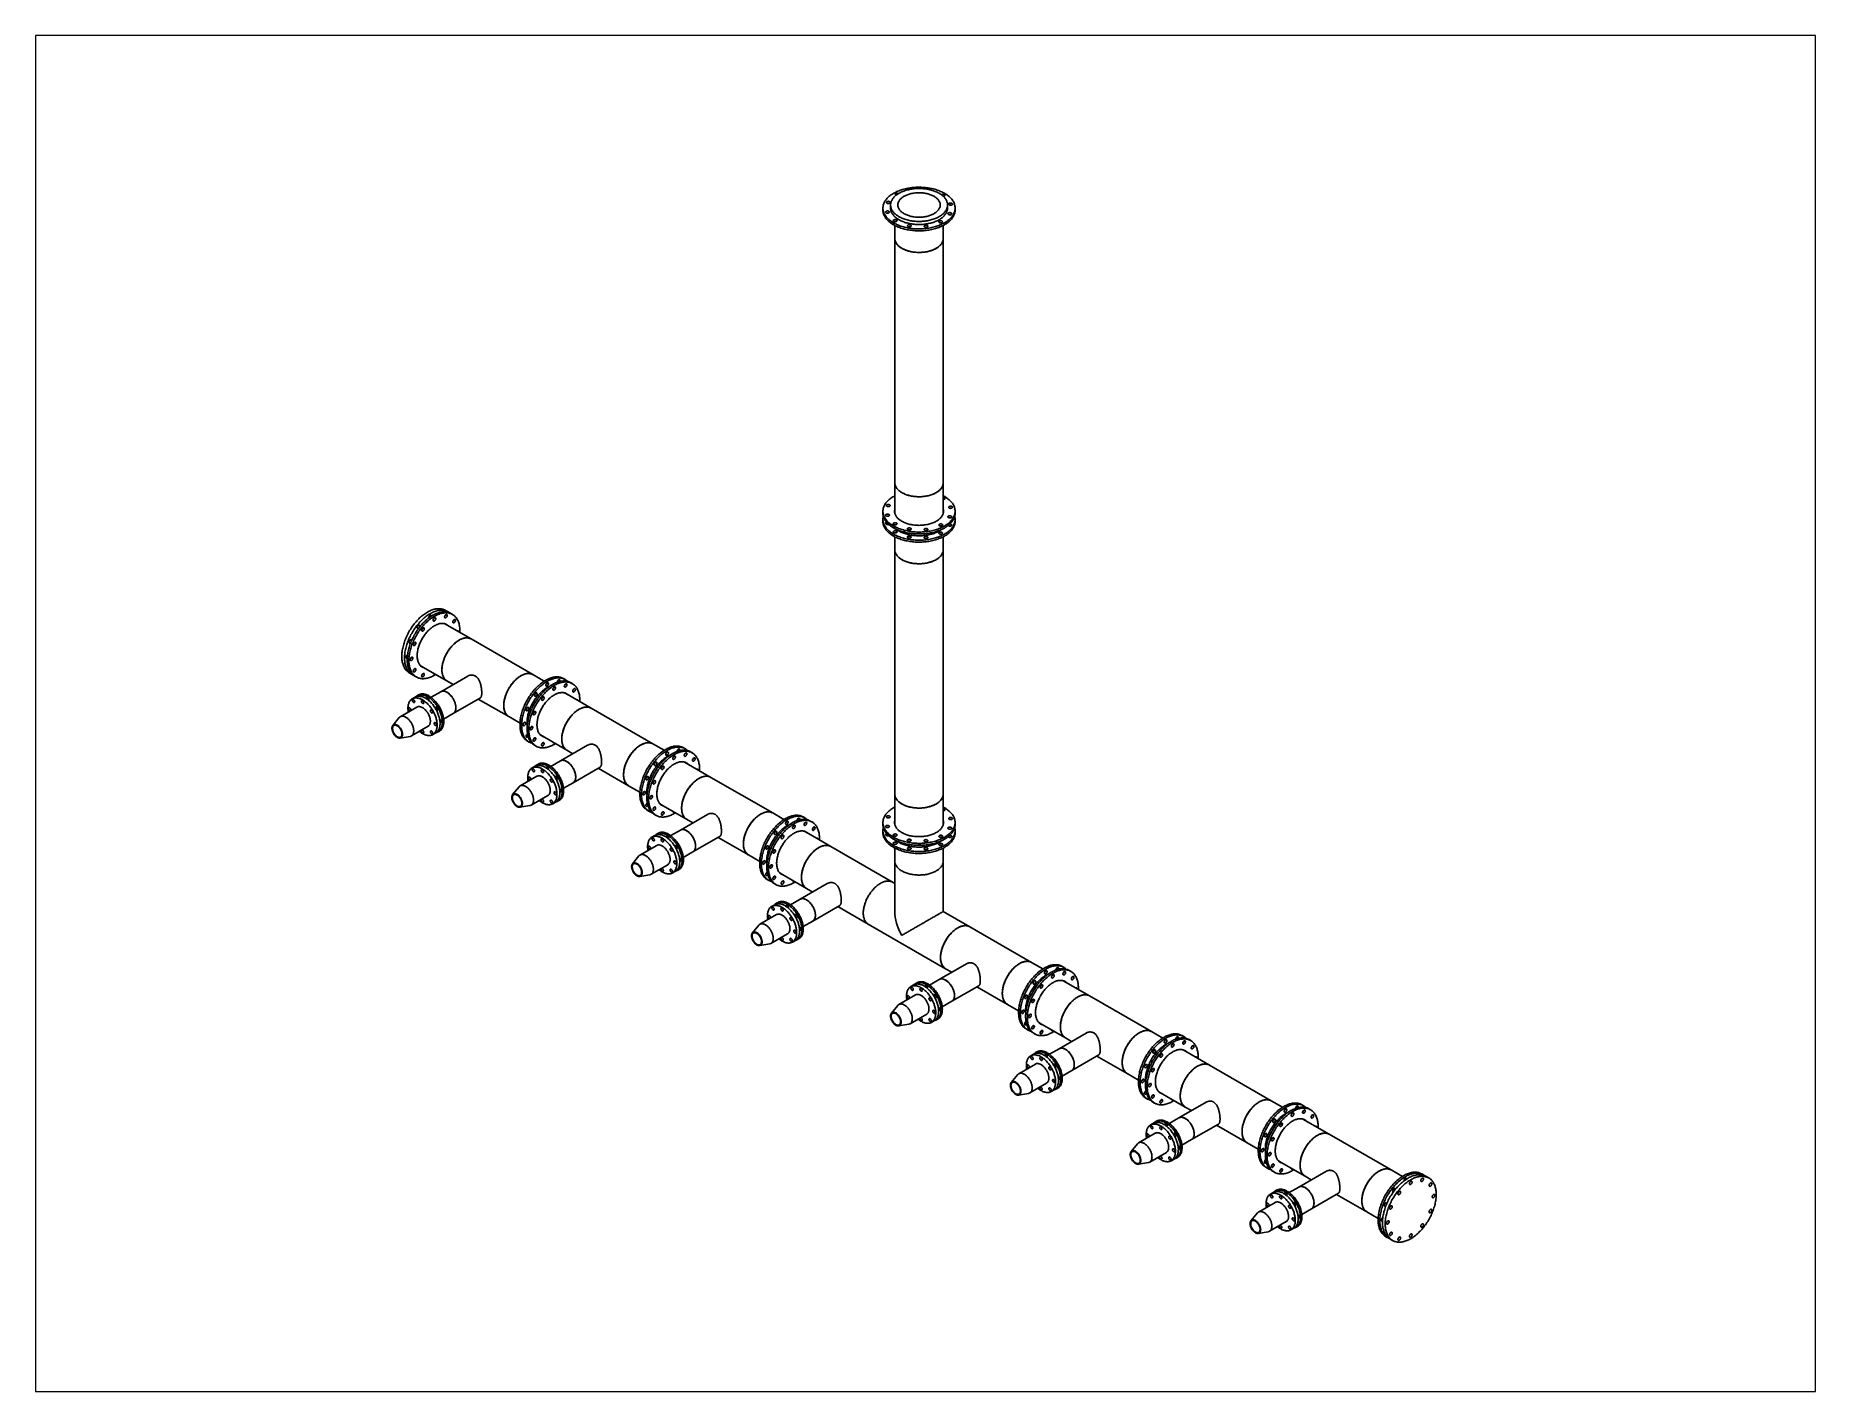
# Paper-space layout 'Isometric' of a CAD drawing. Header units: inches. Extents: x 1.05 to 9.45, y 0.8 to 7.2.
# The model-space entities are those that its viewports show. They can reach past a viewport. Long polylines and large blocks are cut down to what shows.
import ezdxf

# ---------------------------------------------------------------- set-up
doc = ezdxf.new("R2010")
doc.units = ezdxf.units.IN
doc.header["$MEASUREMENT"] = 0

msp = doc.modelspace()

# ---------------------------------------------------------------- linework, layer by layer
at = {"color": 7, "linetype": 'Continuous', "lineweight": 25}
for p, q in [((-171.65, 272.44), (-171.65, 271.93)), ((-169.65, 273.26), (-169.65, 272.44)), ((-156.2, 275.96), (-156.25, 275.93)), ((-154.65, 272.44), (-154.65, 273.26)), ((-152.65, 271.93), (-152.65, 272.44)), ((-168.52, 268.91), (-168.52, 268.85)), ((-168.52, 267.86), (-168.52, 264.44)), ((-155.77, 264.44), (-155.77, 267.86)), ((-168.52, 264.44), (-168.52, 200.14)), ((-155.77, 200.14), (-155.77, 264.44)), ((-168.52, 200.14), (-168.52, 192.14)), ((-155.77, 192.14), (-155.77, 200.14)), ((-171.65, 192.65), (-171.65, 192.14)), ((-168.52, 192.12), (-168.52, 192.14)), ((-155.77, 192.14), (-155.77, 192.12)), ((-152.65, 192.14), (-152.65, 192.65)), ((-171.65, 190.51), (-171.65, 190)), ((-168.55, 189.07), (-168.59, 189.11)), ((-152.65, 190), (-152.65, 190.51)), ((-168.52, 186.98), (-168.52, 186.92)), ((-168.52, 185.93), (-168.52, 182.51)), ((-155.77, 182.51), (-155.77, 185.93)), ((-168.52, 182.51), (-168.52, 118.21)), ((-155.77, 118.21), (-155.77, 182.51)), ((-286.08, 166.14), (-286.78, 166.55)), ((-284.93, 165.48), (-285.37, 165.73)), ((-286.95, 163.03), (-286.93, 163.03)), ((-280, 159.03), (-286.93, 163.03)), ((-263.74, 149.64), (-280, 159.03)), ((-296.28, 150.09), (-295.57, 149.69)), ((-293.3, 151.98), (-293.32, 151.99)), ((-293.3, 151.98), (-286.38, 147.98)), ((-294.87, 149.28), (-294.43, 149.02)), ((-280.9, 149.26), (-288.03, 145.15)), ((-286.38, 147.98), (-284.74, 147.04)), ((-260.77, 147.92), (-263.74, 149.64)), ((-255.25, 148.34), (-255.69, 148.6)), ((-253.39, 147.27), (-253.83, 147.53)), ((-294.26, 141.1), (-298.65, 138.57)), ((-294.74, 143.72), (-295.51, 143.27)), ((-293.86, 144.31), (-294.21, 144.1)), ((-291.22, 143.3), (-291.3, 143.26)), ((-288.03, 145.15), (-290.57, 143.68)), ((-284.71, 139.41), (-277.59, 143.52)), ((-278.12, 143.22), (-270.11, 138.59)), ((-255.41, 144.83), (-255.39, 144.82)), ((-248.46, 140.82), (-255.39, 144.82)), ((-232.2, 131.43), (-248.46, 140.82)), ((-298.93, 138.33), (-300.62, 136.28)), ((-295.73, 133.5), (-291.34, 136.04)), ((-287.99, 137.52), (-287.91, 137.57)), ((-287.26, 137.94), (-284.71, 139.41)), ((-270.11, 138.59), (-267.15, 136.88)), ((-298.69, 132.93), (-296.07, 133.38)), ((-290.08, 133.87), (-289.31, 134.31)), ((-288.71, 134.58), (-288.36, 134.78)), ((-265.19, 132.14), (-264.74, 131.89)), ((-261.77, 133.78), (-261.78, 133.79)), ((-261.77, 133.78), (-254.84, 129.78)), ((-229.23, 129.72), (-232.2, 131.43)), ((-263.33, 131.07), (-262.89, 130.82)), ((-256.49, 126.94), (-259.03, 125.47)), ((-249.37, 131.05), (-256.49, 126.94)), ((-254.84, 129.78), (-253.21, 128.84)), ((-223.71, 130.14), (-224.15, 130.39)), ((-223.87, 126.62), (-223.86, 126.61)), ((-216.93, 122.61), (-223.86, 126.61)), ((-221.85, 129.07), (-222.29, 129.32)), ((-262.72, 122.9), (-267.11, 120.36)), ((-263.2, 125.51), (-263.98, 125.07)), ((-262.32, 126.1), (-262.67, 125.9)), ((-259.68, 125.1), (-259.77, 125.05)), ((-253.18, 121.2), (-246.06, 125.32)), ((-246.58, 125.01), (-238.57, 120.39)), ((-200.66, 113.23), (-216.93, 122.61)), ((-267.39, 120.13), (-269.09, 118.07)), ((-264.19, 115.29), (-259.8, 117.83)), ((-256.45, 119.31), (-256.37, 119.36)), ((-255.72, 119.74), (-253.18, 121.2)), ((-238.57, 120.39), (-235.61, 118.68)), ((-168.52, 118.21), (-168.52, 110.21)), ((-155.77, 110.21), (-155.77, 118.21)), ((-267.16, 114.73), (-264.53, 115.17)), ((-258.55, 115.66), (-257.78, 116.1)), ((-257.17, 116.37), (-256.82, 116.57)), ((-233.65, 113.94), (-233.21, 113.68)), ((-231.79, 112.87), (-231.35, 112.61)), ((-230.23, 115.57), (-230.25, 115.58)), ((-230.23, 115.57), (-223.3, 111.57)), ((-217.83, 112.85), (-224.95, 108.74)), ((-197.7, 111.51), (-200.66, 113.23)), ((-230.78, 107.9), (-231.14, 107.69)), ((-224.95, 108.74), (-227.49, 107.27)), ((-223.3, 111.57), (-221.67, 110.63)), ((-192.17, 111.93), (-192.61, 112.19)), ((-192.33, 108.42), (-192.32, 108.41)), ((-185.39, 104.41), (-192.32, 108.41)), ((-190.32, 110.86), (-190.76, 111.11)), ((-171.65, 110.72), (-171.65, 110.21)), ((-171.65, 108.58), (-171.65, 108.07)), ((-168.52, 110.19), (-168.52, 110.21)), ((-155.77, 110.21), (-155.77, 110.19)), ((-152.65, 110.21), (-152.65, 110.72)), ((-152.65, 108.07), (-152.65, 108.58)), ((-231.19, 104.69), (-235.58, 102.15)), ((-231.67, 107.3), (-232.44, 106.86)), ((-228.15, 106.89), (-228.23, 106.84)), ((-221.64, 103), (-214.52, 107.11)), ((-215.05, 106.81), (-207.04, 102.18)), ((-169.13, 95.02), (-185.39, 104.41)), ((-168.59, 107.18), (-168.55, 107.13)), ((-168.52, 105.05), (-168.52, 104.99)), ((-168.52, 104), (-168.52, 100.57)), ((-155.77, 100.57), (-155.77, 104)), ((-235.85, 101.92), (-237.55, 99.87)), ((-232.65, 97.09), (-228.26, 99.62)), ((-225.64, 98.16), (-225.28, 98.37)), ((-224.92, 101.11), (-224.83, 101.16)), ((-224.18, 101.53), (-221.64, 103)), ((-207.04, 102.18), (-204.07, 100.47)), ((-168.52, 100.57), (-168.52, 87.31)), ((-155.77, 87.31), (-155.77, 100.57)), ((-235.62, 96.52), (-232.99, 96.97)), ((-227.01, 97.45), (-226.24, 97.9)), ((-202.11, 95.73), (-201.67, 95.48)), ((-200.26, 94.66), (-199.81, 94.4)), ((-198.69, 97.37), (-198.71, 97.37)), ((-198.69, 97.37), (-191.76, 93.37)), ((-186.29, 94.64), (-193.42, 90.53)), ((-168.52, 94.67), (-169.13, 95.02)), ((-200.13, 89.1), (-200.9, 88.65)), ((-199.25, 89.69), (-199.6, 89.49)), ((-193.42, 90.53), (-195.96, 89.06)), ((-191.76, 93.37), (-190.13, 92.42)), ((-199.65, 86.48), (-204.04, 83.95)), ((-196.61, 88.69), (-196.69, 88.64)), ((-192.65, 83.32), (-190.1, 84.79)), ((-190.1, 84.79), (-182.98, 88.9)), ((-183.51, 88.6), (-175.5, 83.98)), ((-148.8, 83.28), (-155.77, 87.31)), ((-204.31, 83.72), (-206.01, 81.66)), ((-201.12, 78.88), (-196.72, 81.42)), ((-195.47, 79.25), (-194.7, 79.69)), ((-194.1, 79.96), (-193.75, 80.16)), ((-193.38, 82.9), (-193.3, 82.95)), ((-175.5, 83.98), (-155.17, 72.24)), ((-132.53, 73.89), (-148.8, 83.28)), ((-204.08, 78.32), (-201.45, 78.76)), ((-149.7, 73.52), (-156.82, 69.41)), ((-155.17, 72.24), (-153.54, 71.3)), ((-129.57, 72.18), (-132.53, 73.89)), ((-124.04, 72.6), (-124.48, 72.86)), ((-122.19, 71.53), (-122.63, 71.78)), ((-163.54, 67.97), (-164.31, 67.53)), ((-162.65, 68.57), (-163.01, 68.36)), ((-160.02, 67.56), (-160.1, 67.51)), ((-156.82, 69.41), (-159.36, 67.94)), ((-153.51, 63.67), (-146.39, 67.78)), ((-146.92, 67.48), (-138.91, 62.85)), ((-124.2, 69.09), (-124.19, 69.08)), ((-117.26, 65.08), (-124.19, 69.08)), ((-167.72, 62.59), (-169.42, 60.54)), ((-163.06, 65.36), (-167.45, 62.82)), ((-156.79, 61.78), (-156.7, 61.82)), ((-156.05, 62.2), (-153.51, 63.67)), ((-138.91, 62.85), (-135.94, 61.14)), ((-101, 55.69), (-117.26, 65.08)), ((-167.49, 57.19), (-164.86, 57.64)), ((-164.52, 57.76), (-160.13, 60.29)), ((-158.88, 58.12), (-158.11, 58.57)), ((-157.51, 58.83), (-157.15, 59.04)), ((-133.98, 56.4), (-133.54, 56.15)), ((-130.56, 58.04), (-130.58, 58.04)), ((-130.56, 58.04), (-123.63, 54.04)), ((-132.13, 55.33), (-131.68, 55.07)), ((-118.16, 55.31), (-125.29, 51.2)), ((-123.63, 54.04), (-122, 53.09)), ((-98.03, 53.98), (-101, 55.69)), ((-92.5, 54.39), (-92.95, 54.65)), ((-90.65, 53.32), (-91.09, 53.58)), ((-131.52, 47.15), (-135.91, 44.62)), ((-132, 49.77), (-132.77, 49.32)), ((-131.12, 50.36), (-131.47, 50.16)), ((-128.48, 49.36), (-128.56, 49.31)), ((-125.29, 51.2), (-127.83, 49.73)), ((-121.97, 45.46), (-114.85, 49.57)), ((-115.38, 49.27), (-107.37, 44.65)), ((-92.67, 50.88), (-92.65, 50.87)), ((-85.72, 46.87), (-92.65, 50.87)), ((-69.46, 37.48), (-85.72, 46.87)), ((-136.18, 44.39), (-137.88, 42.33)), ((-125.25, 43.57), (-125.17, 43.62)), ((-124.52, 43.99), (-121.97, 45.46)), ((-107.37, 44.65), (-104.41, 42.93)), ((-135.95, 38.99), (-133.33, 39.43)), ((-132.99, 39.55), (-128.59, 42.09)), ((-127.34, 39.92), (-126.57, 40.36)), ((-125.97, 40.63), (-125.62, 40.83)), ((-102.45, 38.19), (-102, 37.94)), ((-99.03, 39.83), (-99.04, 39.84)), ((-99.03, 39.83), (-92.1, 35.83)), ((-66.49, 35.77), (-69.46, 37.48)), ((-100.59, 37.12), (-100.15, 36.87)), ((-93.75, 32.99), (-96.29, 31.53)), ((-86.63, 37.1), (-93.75, 32.99)), ((-92.1, 35.83), (-90.47, 34.89)), ((-60.97, 36.19), (-61.41, 36.44)), ((-59.11, 35.12), (-59.55, 35.37)), ((-99.98, 28.95), (-104.37, 26.41)), ((-100.46, 31.56), (-101.23, 31.12)), ((-99.58, 32.15), (-99.93, 31.95)), ((-96.94, 31.15), (-97.03, 31.1)), ((-90.44, 27.26), (-83.32, 31.37)), ((-83.84, 31.06), (-75.83, 26.44)), ((-61.13, 32.67), (-61.12, 32.67)), ((-54.19, 28.67), (-61.12, 32.67)), ((-37.92, 19.28), (-54.19, 28.67)), ((-104.65, 26.18), (-106.35, 24.13)), ((-101.45, 21.35), (-97.06, 23.88)), ((-93.71, 25.36), (-93.63, 25.41)), ((-92.98, 25.79), (-90.44, 27.26)), ((-75.83, 26.44), (-72.87, 24.73)), ((-104.42, 20.78), (-101.79, 21.23)), ((-95.81, 21.71), (-95.03, 22.16)), ((-94.43, 22.42), (-94.08, 22.63)), ((-70.91, 19.99), (-70.47, 19.73)), ((-69.05, 18.92), (-68.61, 18.66)), ((-67.49, 21.62), (-67.51, 21.63)), ((-67.49, 21.62), (-60.56, 17.62)), ((-55.09, 18.9), (-62.21, 14.79)), ((-34.96, 17.56), (-37.92, 19.28)), ((-62.21, 14.79), (-64.75, 13.32)), ((-60.56, 17.62), (-58.93, 16.68)), ((-29.43, 17.98), (-29.87, 18.24)), ((-28.02, 17.17), (-28.72, 17.57)), ((-68.45, 10.74), (-72.84, 8.21)), ((-68.93, 13.36), (-69.7, 12.91)), ((-68.04, 13.95), (-68.4, 13.74)), ((-65.4, 12.94), (-65.49, 12.9)), ((-58.9, 9.05), (-51.78, 13.16)), ((-52.3, 12.86), (-44.3, 8.23)), ((-73.11, 7.97), (-74.81, 5.92)), ((-69.91, 3.14), (-65.52, 5.68)), ((-62.18, 7.16), (-62.09, 7.21)), ((-61.44, 7.58), (-58.9, 9.05)), ((-44.3, 8.23), (-41.33, 6.52)), ((-72.88, 2.57), (-70.25, 3.02)), ((-64.27, 3.51), (-63.5, 3.95)), ((-62.9, 4.22), (-62.54, 4.42)), ((-39.37, 1.78), (-38.93, 1.53)), ((-38.22, 1.12), (-37.52, 0.71))]:
    msp.add_line(p, q, dxfattribs=at)
at = {"color": 7, "linetype": 'Continuous', "lineweight": 25, "flags": 128}
for points in [[(-168.55, 276.49), (-168.81, 276.35), (-169.06, 276.2), (-169.31, 276.04), (-169.54, 275.88), (-169.77, 275.72), (-169.98, 275.55), (-170.18, 275.37), (-170.37, 275.19), (-170.54, 275.01), (-170.71, 274.82), (-170.86, 274.63), (-171, 274.43), (-171.12, 274.24), (-171.24, 274.04), (-171.34, 273.84), (-171.42, 273.63), (-171.49, 273.43), (-171.55, 273.22), (-171.6, 273.01), (-171.63, 272.8), (-171.65, 272.59), (-171.65, 272.38), (-171.64, 272.17), (-171.61, 271.96), (-171.57, 271.75), (-171.52, 271.54), (-171.46, 271.34), (-171.38, 271.13), (-171.28, 270.93), (-171.18, 270.73), (-171.05, 270.53), (-170.92, 270.33), (-170.78, 270.14), (-170.62, 269.95), (-170.45, 269.77), (-170.26, 269.59), (-170.07, 269.41), (-169.86, 269.24), (-169.64, 269.07), (-169.41, 268.9), (-169.17, 268.75), (-168.92, 268.59), (-168.66, 268.45), (-168.39, 268.31), (-168.11, 268.17), (-167.83, 268.04), (-167.53, 267.92), (-167.23, 267.8), (-166.92, 267.7), (-166.6, 267.59), (-166.27, 267.5), (-165.94, 267.41), (-165.61, 267.33), (-165.26, 267.26), (-164.92, 267.19), (-164.57, 267.14), (-164.21, 267.09), (-163.86, 267.04), (-163.5, 267.01), (-163.14, 266.98), (-162.77, 266.97), (-162.41, 266.96), (-162.05, 266.96), (-161.68, 266.96), (-161.32, 266.98), (-160.96, 267), (-160.6, 267.03), (-160.24, 267.07), (-159.89, 267.11), (-159.53, 267.17), (-159.19, 267.23), (-158.84, 267.3), (-158.5, 267.37), (-158.17, 267.46), (-157.84, 267.55), (-157.52, 267.65), (-157.21, 267.76), (-156.9, 267.87), (-156.6, 267.99), (-156.31, 268.11), (-156.03, 268.25), (-155.75, 268.38), (-155.49, 268.53), (-155.23, 268.68), (-154.99, 268.83), (-154.76, 269), (-154.53, 269.16), (-154.32, 269.33), (-154.12, 269.51), (-153.93, 269.69), (-153.75, 269.87), (-153.59, 270.06), (-153.44, 270.25), (-153.3, 270.44), (-153.17, 270.64), (-153.06, 270.84), (-152.96, 271.04), (-152.88, 271.25), (-152.8, 271.45), (-152.75, 271.66), (-152.7, 271.87), (-152.67, 272.08), (-152.65, 272.29), (-152.65, 272.5), (-152.66, 272.71), (-152.69, 272.92), (-152.72, 273.13), (-152.78, 273.33), (-152.84, 273.54), (-152.92, 273.75), (-153.02, 273.95), (-153.12, 274.15), (-153.24, 274.35), (-153.38, 274.54), (-153.52, 274.74), (-153.68, 274.93), (-153.85, 275.11), (-154.04, 275.29), (-154.23, 275.47), (-154.44, 275.64), (-154.66, 275.81), (-154.89, 275.97), (-155.13, 276.13), (-155.38, 276.28), (-155.64, 276.43), (-155.91, 276.57), (-156.18, 276.71), (-156.47, 276.84), (-156.77, 276.96), (-157.07, 277.07), (-157.38, 277.18), (-157.7, 277.29), (-158.03, 277.38), (-158.36, 277.47), (-158.69, 277.55), (-159.03, 277.62), (-159.38, 277.69), (-159.73, 277.74), (-160.08, 277.79), (-160.44, 277.83), (-160.8, 277.87), (-161.16, 277.89), (-161.52, 277.91), (-161.89, 277.92), (-162.25, 277.92), (-162.61, 277.92), (-162.98, 277.9), (-163.34, 277.88), (-163.7, 277.85), (-164.06, 277.81), (-164.41, 277.77), (-164.76, 277.71), (-165.11, 277.65), (-165.46, 277.58), (-165.79, 277.5), (-166.13, 277.42), (-166.46, 277.33), (-166.78, 277.23), (-167.09, 277.12), (-167.4, 277.01), (-167.7, 276.89), (-167.99, 276.76), (-168.27, 276.63), (-168.55, 276.49)], [(-168.9, 271.37), (-168.76, 271.21), (-168.6, 271.05), (-168.43, 270.89), (-168.25, 270.73), (-168.05, 270.59), (-167.85, 270.44), (-167.63, 270.3), (-167.41, 270.17), (-167.17, 270.04), (-166.93, 269.92), (-166.68, 269.8), (-166.41, 269.69), (-166.15, 269.59), (-165.87, 269.5), (-165.59, 269.41), (-165.3, 269.33), (-165, 269.25), (-164.7, 269.18), (-164.39, 269.12), (-164.08, 269.07), (-163.77, 269.03), (-163.45, 268.99), (-163.13, 268.96), (-162.81, 268.94), (-162.49, 268.93), (-162.17, 268.93), (-161.85, 268.93), (-161.52, 268.94), (-161.2, 268.96), (-160.88, 268.99), (-160.57, 269.02), (-160.25, 269.07), (-159.94, 269.12), (-159.64, 269.18), (-159.33, 269.24), (-159.04, 269.32), (-158.75, 269.4), (-158.46, 269.49), (-158.18, 269.58), (-157.91, 269.68), (-157.65, 269.79), (-157.4, 269.91), (-157.15, 270.03), (-156.92, 270.15), (-156.69, 270.29), (-156.47, 270.43), (-156.27, 270.57), (-156.07, 270.72), (-155.89, 270.87), (-155.72, 271.03), (-155.56, 271.19), (-155.41, 271.36), (-155.27, 271.52), (-155.15, 271.7), (-155.04, 271.87), (-154.95, 272.05), (-154.86, 272.23), (-154.79, 272.41), (-154.74, 272.6), (-154.69, 272.78), (-154.67, 272.97), (-154.65, 273.15), (-154.65, 273.34), (-154.66, 273.52), (-154.69, 273.71), (-154.73, 273.89), (-154.79, 274.08), (-154.85, 274.26), (-154.94, 274.44), (-155.03, 274.62), (-155.14, 274.79), (-155.26, 274.97), (-155.39, 275.14), (-155.54, 275.3), (-155.7, 275.46), (-155.87, 275.62), (-156.05, 275.78), (-156.25, 275.93), (-156.45, 276.07), (-156.66, 276.21), (-156.89, 276.34), (-157.12, 276.47), (-157.37, 276.59), (-157.62, 276.71), (-157.88, 276.82), (-158.15, 276.92), (-158.43, 277.02), (-158.71, 277.1), (-159, 277.19), (-159.3, 277.26), (-159.6, 277.33), (-159.91, 277.39), (-160.22, 277.44), (-160.53, 277.48), (-160.85, 277.52), (-161.16, 277.55), (-161.49, 277.57), (-161.81, 277.58), (-162.13, 277.59), (-162.45, 277.58), (-162.78, 277.57), (-163.1, 277.55), (-163.42, 277.52), (-163.73, 277.49), (-164.05, 277.44), (-164.36, 277.39), (-164.66, 277.34), (-164.96, 277.27), (-165.26, 277.2), (-165.55, 277.11), (-165.84, 277.03), (-166.11, 276.93), (-166.38, 276.83), (-166.65, 276.72), (-166.9, 276.61), (-167.15, 276.48), (-167.38, 276.36), (-167.61, 276.22), (-167.82, 276.09), (-168.03, 275.94), (-168.22, 275.79), (-168.41, 275.64), (-168.58, 275.48), (-168.74, 275.32), (-168.89, 275.16), (-169.02, 274.99), (-169.15, 274.81), (-169.26, 274.64), (-169.35, 274.46), (-169.44, 274.28), (-169.51, 274.1), (-169.56, 273.92), (-169.6, 273.73), (-169.63, 273.55), (-169.65, 273.36), (-169.65, 273.17), (-169.63, 272.99), (-169.61, 272.8), (-169.57, 272.62), (-169.51, 272.43), (-169.44, 272.25), (-169.36, 272.07), (-169.27, 271.89), (-169.16, 271.72), (-169.04, 271.54), (-168.9, 271.37)], [(-167.18, 271.86), (-167.05, 271.71), (-166.91, 271.57), (-166.76, 271.44), (-166.6, 271.31), (-166.42, 271.18), (-166.24, 271.06), (-166.04, 270.95), (-165.84, 270.84), (-165.63, 270.74), (-165.4, 270.64), (-165.17, 270.55), (-164.94, 270.47), (-164.69, 270.39), (-164.44, 270.32), (-164.18, 270.26), (-163.92, 270.2), (-163.66, 270.15), (-163.39, 270.11), (-163.11, 270.08), (-162.84, 270.06), (-162.56, 270.04), (-162.29, 270.04), (-162.01, 270.04), (-161.73, 270.04), (-161.45, 270.06), (-161.18, 270.08), (-160.9, 270.12), (-160.63, 270.16), (-160.37, 270.2), (-160.11, 270.26), (-159.85, 270.32), (-159.6, 270.39), (-159.36, 270.47), (-159.12, 270.55), (-158.89, 270.64), (-158.67, 270.74), (-158.45, 270.84), (-158.25, 270.95), (-158.06, 271.07), (-157.87, 271.19), (-157.7, 271.31), (-157.54, 271.44), (-157.39, 271.58), (-157.25, 271.72), (-157.12, 271.86), (-157.01, 272.01), (-156.9, 272.16), (-156.82, 272.31), (-156.74, 272.46), (-156.68, 272.62), (-156.63, 272.78), (-156.6, 272.94), (-156.58, 273.1), (-156.57, 273.26), (-156.58, 273.42), (-156.6, 273.58), (-156.63, 273.74), (-156.68, 273.9), (-156.74, 274.05), (-156.82, 274.21), (-156.91, 274.36), (-157.01, 274.51), (-157.12, 274.66), (-157.25, 274.8), (-157.39, 274.94), (-157.54, 275.07), (-157.7, 275.2), (-157.88, 275.33), (-158.06, 275.45), (-158.26, 275.56), (-158.46, 275.67), (-158.67, 275.78), (-158.89, 275.87), (-159.12, 275.96), (-159.36, 276.05), (-159.61, 276.12), (-159.86, 276.19), (-160.11, 276.26), (-160.37, 276.31), (-160.64, 276.36), (-160.91, 276.4), (-161.18, 276.43), (-161.46, 276.45), (-161.74, 276.47), (-162.01, 276.48), (-162.29, 276.48), (-162.57, 276.47), (-162.85, 276.45), (-163.12, 276.43), (-163.39, 276.4), (-163.66, 276.36), (-163.93, 276.31), (-164.19, 276.25), (-164.45, 276.19), (-164.7, 276.12), (-164.94, 276.04), (-165.18, 275.96), (-165.41, 275.87), (-165.63, 275.77), (-165.84, 275.67), (-166.05, 275.56), (-166.24, 275.45), (-166.43, 275.32), (-166.6, 275.2), (-166.76, 275.07), (-166.91, 274.93), (-167.05, 274.79), (-167.18, 274.65), (-167.29, 274.51), (-167.39, 274.36), (-167.48, 274.2), (-167.56, 274.05), (-167.62, 273.89), (-167.67, 273.73), (-167.7, 273.57), (-167.72, 273.41), (-167.73, 273.25), (-167.72, 273.09), (-167.7, 272.93), (-167.67, 272.77), (-167.62, 272.62), (-167.56, 272.46), (-167.48, 272.3), (-167.39, 272.15), (-167.29, 272), (-167.18, 271.86)], [(-164.3, 277.45), (-164.36, 277.41), (-164.38, 277.39)], [(-159.1, 277.21), (-159.12, 277.24), (-159.16, 277.28), (-159.21, 277.32), (-159.28, 277.35), (-159.35, 277.37), (-159.43, 277.39), (-159.51, 277.4), (-159.6, 277.4), (-159.68, 277.4), (-159.76, 277.38), (-159.81, 277.37)], [(-171.65, 271.93), (-171.65, 271.87), (-171.64, 271.66), (-171.61, 271.45), (-171.57, 271.24), (-171.52, 271.03), (-171.46, 270.83), (-171.38, 270.62), (-171.28, 270.42), (-171.18, 270.22), (-171.05, 270.02), (-170.92, 269.82), (-170.78, 269.63), (-170.62, 269.44), (-170.45, 269.26), (-170.26, 269.08), (-170.07, 268.9), (-169.86, 268.73), (-169.64, 268.56), (-169.41, 268.39), (-169.17, 268.24), (-168.92, 268.08), (-168.66, 267.94), (-168.39, 267.8), (-168.11, 267.66), (-167.83, 267.53), (-167.53, 267.41), (-167.23, 267.29), (-166.92, 267.18), (-166.6, 267.08), (-166.27, 266.99), (-165.94, 266.9), (-165.61, 266.82), (-165.26, 266.75), (-164.92, 266.68), (-164.57, 266.63), (-164.21, 266.58), (-163.86, 266.53), (-163.5, 266.5), (-163.14, 266.47), (-162.77, 266.46), (-162.41, 266.45), (-162.05, 266.44), (-161.68, 266.45), (-161.32, 266.47), (-160.96, 266.49), (-160.6, 266.52), (-160.24, 266.56), (-159.89, 266.6), (-159.53, 266.66), (-159.19, 266.72), (-158.84, 266.79), (-158.5, 266.86), (-158.17, 266.95), (-157.84, 267.04), (-157.52, 267.14), (-157.21, 267.25), (-156.9, 267.36), (-156.6, 267.48), (-156.31, 267.6), (-156.03, 267.74), (-155.75, 267.87), (-155.49, 268.02), (-155.23, 268.17), (-154.99, 268.32), (-154.76, 268.49), (-154.53, 268.65), (-154.32, 268.82), (-154.12, 269), (-153.93, 269.18), (-153.75, 269.36), (-153.59, 269.55), (-153.44, 269.74), (-153.3, 269.93), (-153.17, 270.13), (-153.06, 270.33), (-152.96, 270.53), (-152.88, 270.74), (-152.8, 270.94), (-152.75, 271.15), (-152.7, 271.36), (-152.67, 271.57), (-152.65, 271.78), (-152.65, 271.93)], [(-170.79, 271.61), (-170.85, 271.57), (-170.89, 271.53), (-170.93, 271.48), (-170.95, 271.44), (-170.95, 271.39), (-170.94, 271.34), (-170.92, 271.29), (-170.89, 271.25), (-170.84, 271.21), (-170.78, 271.17), (-170.71, 271.14), (-170.63, 271.12), (-170.55, 271.11), (-170.47, 271.1), (-170.38, 271.11), (-170.3, 271.12), (-170.22, 271.14), (-170.15, 271.16), (-170.09, 271.2), (-170.03, 271.23), (-169.99, 271.28), (-169.97, 271.32), (-169.95, 271.37), (-169.96, 271.42), (-169.97, 271.47), (-170, 271.52), (-170.04, 271.56), (-170.1, 271.6), (-170.16, 271.63), (-170.24, 271.65), (-170.31, 271.67), (-170.4, 271.68), (-170.48, 271.68), (-170.57, 271.67), (-170.65, 271.66), (-170.72, 271.64), (-170.79, 271.61)], [(-170.58, 274.14), (-170.64, 274.11), (-170.69, 274.07), (-170.72, 274.02), (-170.74, 273.97), (-170.75, 273.92), (-170.74, 273.88), (-170.72, 273.83), (-170.68, 273.78), (-170.63, 273.74), (-170.57, 273.71), (-170.5, 273.68), (-170.43, 273.66), (-170.34, 273.65), (-170.26, 273.64), (-170.18, 273.64), (-170.09, 273.65), (-170.02, 273.67), (-169.94, 273.7), (-169.88, 273.73), (-169.83, 273.77), (-169.79, 273.81), (-169.76, 273.86), (-169.75, 273.91), (-169.75, 273.96), (-169.77, 274.01), (-169.8, 274.05), (-169.84, 274.09), (-169.89, 274.13), (-169.96, 274.16), (-170.03, 274.19), (-170.11, 274.21), (-170.19, 274.22), (-170.28, 274.22), (-170.36, 274.21), (-170.44, 274.2), (-170.52, 274.17), (-170.58, 274.14)], [(-169.65, 272.44), (-169.65, 272.36), (-169.63, 272.17), (-169.61, 271.99), (-169.57, 271.8), (-169.51, 271.62), (-169.44, 271.43), (-169.36, 271.25), (-169.27, 271.08), (-169.16, 270.9), (-169.04, 270.73), (-168.9, 270.56)], [(-168.9, 270.56), (-168.76, 270.39), (-168.6, 270.23), (-168.43, 270.07), (-168.25, 269.92), (-168.05, 269.77), (-167.85, 269.62), (-167.63, 269.49), (-167.41, 269.35), (-167.17, 269.22), (-166.93, 269.1), (-166.68, 268.99), (-166.41, 268.88), (-166.15, 268.78), (-165.87, 268.68), (-165.59, 268.59), (-165.3, 268.51), (-165, 268.43), (-164.7, 268.37), (-164.39, 268.31), (-164.08, 268.26), (-163.77, 268.21), (-163.45, 268.18), (-163.13, 268.15), (-162.81, 268.13), (-162.49, 268.11), (-162.17, 268.11), (-161.85, 268.11), (-161.52, 268.12), (-161.2, 268.14), (-160.88, 268.17), (-160.57, 268.21), (-160.25, 268.25), (-159.94, 268.3), (-159.64, 268.36), (-159.33, 268.43), (-159.04, 268.5), (-158.75, 268.58), (-158.46, 268.67), (-158.18, 268.76), (-157.91, 268.87), (-157.65, 268.97), (-157.4, 269.09), (-157.15, 269.21), (-156.92, 269.34), (-156.69, 269.47), (-156.47, 269.61), (-156.27, 269.75), (-156.07, 269.9), (-155.89, 270.05), (-155.72, 270.21), (-155.56, 270.37), (-155.41, 270.54), (-155.27, 270.71), (-155.15, 270.88), (-155.04, 271.06), (-154.95, 271.23), (-154.86, 271.41), (-154.79, 271.6), (-154.74, 271.78), (-154.69, 271.96), (-154.67, 272.15), (-154.65, 272.34), (-154.65, 272.44)], [(-168.21, 276.28), (-168.27, 276.24), (-168.31, 276.2), (-168.35, 276.16), (-168.37, 276.11), (-168.37, 276.06), (-168.36, 276.01), (-168.34, 275.97), (-168.3, 275.92), (-168.26, 275.88), (-168.2, 275.85), (-168.17, 275.84)], [(-155.7, 275.47), (-155.63, 275.49), (-155.56, 275.51), (-155.5, 275.55), (-155.45, 275.59), (-155.41, 275.63), (-155.38, 275.68), (-155.37, 275.72), (-155.37, 275.77), (-155.38, 275.82), (-155.41, 275.87), (-155.46, 275.91), (-155.51, 275.95), (-155.57, 275.98), (-155.65, 276), (-155.73, 276.02), (-155.81, 276.03), (-155.89, 276.03), (-155.98, 276.02), (-156.06, 276.01), (-156.13, 275.99), (-156.2, 275.96), (-156.2, 275.96)], [(-154.18, 273.7), (-154.24, 273.66), (-154.29, 273.62), (-154.32, 273.58), (-154.34, 273.53), (-154.34, 273.48), (-154.34, 273.43), (-154.31, 273.39), (-154.28, 273.34), (-154.23, 273.3), (-154.17, 273.27), (-154.1, 273.24), (-154.02, 273.22), (-153.94, 273.2), (-153.86, 273.2), (-153.77, 273.2), (-153.69, 273.21), (-153.61, 273.23), (-153.54, 273.26), (-153.48, 273.29), (-153.43, 273.33), (-153.39, 273.37), (-153.36, 273.42), (-153.35, 273.47), (-153.35, 273.52), (-153.36, 273.56), (-153.39, 273.61), (-153.44, 273.65), (-153.49, 273.69), (-153.55, 273.72), (-153.63, 273.75), (-153.71, 273.76), (-153.79, 273.77), (-153.87, 273.77), (-153.96, 273.77), (-154.04, 273.75), (-154.11, 273.73), (-154.18, 273.7)], [(-168.77, 269.35), (-168.83, 269.31), (-168.87, 269.27), (-168.91, 269.23), (-168.93, 269.18), (-168.93, 269.13), (-168.92, 269.08), (-168.9, 269.03), (-168.87, 268.99), (-168.82, 268.95), (-168.76, 268.92), (-168.69, 268.89), (-168.61, 268.87), (-168.53, 268.85), (-168.45, 268.85), (-168.36, 268.85), (-168.28, 268.86), (-168.2, 268.88), (-168.13, 268.91), (-168.07, 268.94), (-168.01, 268.98), (-167.97, 269.02), (-167.95, 269.07), (-167.93, 269.12), (-167.94, 269.16), (-167.95, 269.21), (-167.98, 269.26), (-168.02, 269.3), (-168.08, 269.34), (-168.14, 269.37), (-168.22, 269.4), (-168.3, 269.41), (-168.38, 269.42), (-168.46, 269.42), (-168.55, 269.42), (-168.63, 269.4), (-168.7, 269.38), (-168.77, 269.35)], [(-165.07, 267.98), (-165.12, 267.94), (-165.17, 267.9), (-165.2, 267.86), (-165.22, 267.81), (-165.23, 267.76), (-165.22, 267.71), (-165.2, 267.66), (-165.16, 267.62), (-165.11, 267.58), (-165.05, 267.54), (-164.99, 267.52), (-164.91, 267.49), (-164.83, 267.48), (-164.74, 267.48), (-164.66, 267.48), (-164.58, 267.49), (-164.5, 267.51), (-164.43, 267.53), (-164.36, 267.57), (-164.31, 267.61), (-164.27, 267.65), (-164.24, 267.7), (-164.23, 267.74), (-164.23, 267.79), (-164.25, 267.84), (-164.28, 267.89), (-164.32, 267.93), (-164.38, 267.97), (-164.44, 268), (-164.51, 268.02), (-164.59, 268.04), (-164.68, 268.05), (-164.76, 268.05), (-164.84, 268.05), (-164.92, 268.03), (-165, 268.01), (-165.07, 267.98)], [(-160.67, 267.86), (-160.73, 267.82), (-160.78, 267.78), (-160.81, 267.74), (-160.83, 267.69), (-160.83, 267.64), (-160.83, 267.59), (-160.8, 267.54), (-160.77, 267.5), (-160.72, 267.46), (-160.66, 267.43), (-160.59, 267.4), (-160.51, 267.38), (-160.43, 267.36), (-160.35, 267.36), (-160.26, 267.36), (-160.18, 267.37), (-160.1, 267.39), (-160.03, 267.42), (-159.97, 267.45), (-159.92, 267.49), (-159.88, 267.53), (-159.85, 267.58), (-159.84, 267.63), (-159.84, 267.67), (-159.85, 267.72), (-159.88, 267.77), (-159.93, 267.81), (-159.98, 267.85), (-160.04, 267.88), (-160.12, 267.91), (-160.2, 267.92), (-160.28, 267.93), (-160.36, 267.93), (-160.45, 267.93), (-160.53, 267.91), (-160.6, 267.89), (-160.67, 267.86)], [(-156.76, 269.02), (-156.82, 268.99), (-156.87, 268.95), (-156.9, 268.9), (-156.92, 268.86), (-156.93, 268.81), (-156.92, 268.76), (-156.89, 268.71), (-156.86, 268.67), (-156.81, 268.63), (-156.75, 268.59), (-156.68, 268.56), (-156.6, 268.54), (-156.52, 268.53), (-156.44, 268.52), (-156.35, 268.53), (-156.27, 268.54), (-156.19, 268.56), (-156.12, 268.58), (-156.06, 268.62), (-156.01, 268.65), (-155.97, 268.7), (-155.94, 268.74), (-155.93, 268.79), (-155.93, 268.84), (-155.94, 268.89), (-155.97, 268.93), (-156.02, 268.98), (-156.07, 269.01), (-156.14, 269.05), (-156.21, 269.07), (-156.29, 269.09), (-156.37, 269.1), (-156.46, 269.1), (-156.54, 269.09), (-156.62, 269.08), (-156.7, 269.05), (-156.76, 269.02)], [(-154.39, 271.16), (-154.44, 271.13), (-154.49, 271.09), (-154.52, 271.04), (-154.54, 270.99), (-154.55, 270.94), (-154.54, 270.9), (-154.52, 270.85), (-154.48, 270.8), (-154.43, 270.76), (-154.37, 270.73), (-154.31, 270.7), (-154.23, 270.68), (-154.15, 270.67), (-154.06, 270.66), (-153.98, 270.66), (-153.9, 270.67), (-153.82, 270.69), (-153.75, 270.72), (-153.68, 270.75), (-153.63, 270.79), (-153.59, 270.83), (-153.56, 270.88), (-153.55, 270.93), (-153.55, 270.98), (-153.57, 271.03), (-153.6, 271.07), (-153.64, 271.11), (-153.7, 271.15), (-153.76, 271.18), (-153.83, 271.21), (-153.91, 271.23), (-154, 271.24), (-154.08, 271.24), (-154.16, 271.23), (-154.24, 271.22), (-154.32, 271.19), (-154.39, 271.16)], [(-155.77, 264.44), (-155.78, 264.35), (-155.79, 264.18), (-155.82, 264.01), (-155.86, 263.84), (-155.91, 263.67), (-155.98, 263.5), (-156.06, 263.34), (-156.16, 263.18), (-156.27, 263.02), (-156.39, 262.86), (-156.52, 262.71), (-156.67, 262.56), (-156.82, 262.41), (-156.99, 262.27), (-157.17, 262.14), (-157.36, 262.01), (-157.56, 261.88), (-157.78, 261.76), (-158, 261.64), (-158.23, 261.54), (-158.46, 261.43), (-158.71, 261.34), (-158.96, 261.25), (-159.22, 261.17), (-159.49, 261.09), (-159.76, 261.02), (-160.04, 260.96), (-160.32, 260.91), (-160.61, 260.87), (-160.9, 260.83), (-161.19, 260.8), (-161.48, 260.78), (-161.78, 260.76), (-162.08, 260.76), (-162.37, 260.76), (-162.67, 260.77), (-162.96, 260.79), (-163.26, 260.81), (-163.55, 260.85), (-163.84, 260.89), (-164.12, 260.94), (-164.4, 260.99), (-164.68, 261.06), (-164.95, 261.13), (-165.21, 261.21), (-165.47, 261.29), (-165.72, 261.39), (-165.96, 261.49), (-166.19, 261.59), (-166.42, 261.7), (-166.63, 261.82), (-166.84, 261.94), (-167.03, 262.07), (-167.22, 262.21), (-167.39, 262.34), (-167.56, 262.49), (-167.71, 262.64), (-167.85, 262.79), (-167.97, 262.94), (-168.09, 263.1), (-168.19, 263.26), (-168.28, 263.42), (-168.35, 263.59), (-168.41, 263.76), (-168.46, 263.93), (-168.5, 264.1), (-168.52, 264.27), (-168.52, 264.44)], [(-168.52, 264.44), (-168.52, 264.32), (-168.51, 264.15), (-168.48, 263.98), (-168.43, 263.81), (-168.38, 263.65), (-168.3, 263.48), (-168.22, 263.32), (-168.12, 263.15), (-168.01, 262.99), (-167.89, 262.84)], [(-167.89, 262.84), (-167.76, 262.69), (-167.61, 262.54), (-167.45, 262.39), (-167.28, 262.25), (-167.1, 262.12), (-166.91, 261.99), (-166.7, 261.86), (-166.49, 261.74), (-166.27, 261.63), (-166.04, 261.52), (-165.8, 261.42), (-165.55, 261.32), (-165.3, 261.24), (-165.04, 261.16), (-164.77, 261.08), (-164.49, 261.02), (-164.22, 260.96), (-163.93, 260.9), (-163.65, 260.86), (-163.36, 260.82), (-163.06, 260.8), (-162.77, 260.77), (-162.47, 260.76), (-162.18, 260.76), (-161.88, 260.76), (-161.58, 260.77), (-161.29, 260.79), (-161, 260.82), (-160.71, 260.85), (-160.42, 260.9), (-160.14, 260.95), (-159.86, 261), (-159.58, 261.07), (-159.31, 261.14), (-159.05, 261.22), (-158.79, 261.31), (-158.55, 261.4), (-158.31, 261.5), (-158.07, 261.61), (-157.85, 261.72), (-157.63, 261.84), (-157.43, 261.96), (-157.24, 262.09), (-157.05, 262.23), (-156.88, 262.37), (-156.72, 262.51), (-156.57, 262.66), (-156.43, 262.81), (-156.31, 262.96), (-156.19, 263.12), (-156.09, 263.28), (-156.01, 263.45), (-155.94, 263.61), (-155.88, 263.78), (-155.83, 263.95), (-155.8, 264.12), (-155.78, 264.29), (-155.77, 264.44)], [(-168.52, 196.72), (-168.55, 196.71), (-168.81, 196.56), (-169.06, 196.41), (-169.31, 196.26), (-169.54, 196.09), (-169.77, 195.93), (-169.98, 195.76), (-170.18, 195.58), (-170.37, 195.4), (-170.54, 195.22), (-170.71, 195.03), (-170.86, 194.84), (-171, 194.65), (-171.12, 194.45), (-171.24, 194.25), (-171.34, 194.05), (-171.42, 193.84), (-171.49, 193.64), (-171.55, 193.43), (-171.6, 193.22), (-171.63, 193.01), (-171.65, 192.8), (-171.65, 192.59), (-171.64, 192.38), (-171.61, 192.17), (-171.57, 191.96), (-171.52, 191.76), (-171.46, 191.55), (-171.38, 191.34), (-171.28, 191.14), (-171.18, 190.94), (-171.05, 190.74), (-170.92, 190.55), (-170.78, 190.35), (-170.62, 190.16), (-170.45, 189.98), (-170.26, 189.8), (-170.07, 189.62), (-169.86, 189.45), (-169.64, 189.28), (-169.41, 189.12), (-169.17, 188.96), (-168.92, 188.81), (-168.66, 188.66), (-168.39, 188.52), (-168.11, 188.38), (-167.83, 188.25), (-167.53, 188.13), (-167.23, 188.02), (-166.92, 187.91), (-166.6, 187.8), (-166.27, 187.71), (-165.94, 187.62), (-165.61, 187.54), (-165.26, 187.47), (-164.92, 187.4), (-164.57, 187.35), (-164.21, 187.3), (-163.86, 187.26), (-163.5, 187.22), (-163.14, 187.2), (-162.77, 187.18), (-162.41, 187.17), (-162.05, 187.17), (-161.68, 187.17), (-161.32, 187.19), (-160.96, 187.21), (-160.6, 187.24), (-160.24, 187.28), (-159.89, 187.32), (-159.53, 187.38), (-159.19, 187.44), (-158.84, 187.51), (-158.5, 187.59), (-158.17, 187.67), (-157.84, 187.76), (-157.52, 187.86), (-157.21, 187.97), (-156.9, 188.08), (-156.6, 188.2), (-156.31, 188.33), (-156.03, 188.46), (-155.75, 188.6), (-155.75, 188.6)], [(-155.77, 200.14), (-155.78, 200.06), (-155.79, 199.88), (-155.82, 199.71), (-155.86, 199.54), (-155.91, 199.38), (-155.98, 199.21), (-156.06, 199.05), (-156.16, 198.88), (-156.27, 198.72), (-156.39, 198.57), (-156.52, 198.41), (-156.67, 198.26), (-156.82, 198.12), (-156.99, 197.98), (-157.17, 197.84), (-157.36, 197.71), (-157.56, 197.59), (-157.78, 197.46), (-158, 197.35), (-158.23, 197.24), (-158.46, 197.14), (-158.71, 197.04), (-158.96, 196.95), (-159.22, 196.87), (-159.49, 196.8), (-159.76, 196.73), (-160.04, 196.67), (-160.32, 196.62), (-160.61, 196.57), (-160.9, 196.53), (-161.19, 196.5), (-161.48, 196.48), (-161.78, 196.47), (-162.08, 196.46), (-162.37, 196.46), (-162.67, 196.47), (-162.96, 196.49), (-163.26, 196.52), (-163.55, 196.55), (-163.84, 196.59), (-164.12, 196.64), (-164.4, 196.7), (-164.68, 196.76), (-164.95, 196.84), (-165.21, 196.91), (-165.47, 197), (-165.72, 197.09), (-165.96, 197.19), (-166.19, 197.3), (-166.42, 197.41), (-166.63, 197.53), (-166.84, 197.65), (-167.03, 197.78), (-167.22, 197.91), (-167.39, 198.05), (-167.56, 198.19), (-167.71, 198.34), (-167.85, 198.49), (-167.97, 198.65), (-168.09, 198.8), (-168.19, 198.97), (-168.28, 199.13), (-168.35, 199.29), (-168.41, 199.46), (-168.46, 199.63), (-168.5, 199.8), (-168.52, 199.97), (-168.52, 200.14)], [(-155.77, 200.14), (-155.77, 200.08), (-155.79, 199.91), (-155.81, 199.74), (-155.85, 199.57), (-155.9, 199.4), (-155.97, 199.24), (-156.05, 199.07), (-156.14, 198.91), (-156.25, 198.75), (-156.37, 198.59), (-156.5, 198.44), (-156.64, 198.29), (-156.8, 198.14), (-156.96, 198), (-157.14, 197.86), (-157.33, 197.73), (-157.53, 197.61), (-157.74, 197.48), (-157.96, 197.37), (-158.19, 197.26), (-158.42, 197.16), (-158.67, 197.06), (-158.92, 196.97), (-159.18, 196.89), (-159.45, 196.81), (-159.72, 196.74), (-160, 196.68), (-160.28, 196.62), (-160.56, 196.58), (-160.85, 196.54), (-161.14, 196.51), (-161.44, 196.49), (-161.73, 196.47), (-162.03, 196.46), (-162.33, 196.46), (-162.62, 196.47), (-162.92, 196.49), (-163.21, 196.51), (-163.5, 196.55), (-163.79, 196.59), (-164.08, 196.63), (-164.36, 196.69), (-164.63, 196.75), (-164.9, 196.82), (-165.17, 196.9), (-165.42, 196.99), (-165.68, 197.08), (-165.92, 197.17), (-166.15, 197.28), (-166.38, 197.39), (-166.6, 197.51), (-166.81, 197.63), (-167, 197.76), (-167.19, 197.89), (-167.37, 198.03), (-167.53, 198.17), (-167.68, 198.32), (-167.83, 198.47), (-167.95, 198.62), (-168.07, 198.78), (-168.17, 198.94), (-168.26, 199.1), (-168.34, 199.27), (-168.41, 199.44), (-168.46, 199.6), (-168.49, 199.77), (-168.51, 199.94), (-168.52, 200.12), (-168.52, 200.14)], [(-155.75, 188.6), (-155.49, 188.74), (-155.23, 188.89), (-154.99, 189.05), (-154.76, 189.21), (-154.53, 189.37), (-154.32, 189.54), (-154.12, 189.72), (-153.93, 189.9), (-153.75, 190.08), (-153.59, 190.27), (-153.44, 190.46), (-153.3, 190.66), (-153.17, 190.85), (-153.06, 191.05), (-152.96, 191.25), (-152.88, 191.46), (-152.8, 191.66), (-152.75, 191.87), (-152.7, 192.08), (-152.67, 192.29), (-152.65, 192.5), (-152.65, 192.71), (-152.66, 192.92), (-152.69, 193.13), (-152.72, 193.34), (-152.78, 193.55), (-152.84, 193.75), (-152.92, 193.96), (-153.02, 194.16), (-153.12, 194.36), (-153.24, 194.56), (-153.38, 194.76), (-153.52, 194.95), (-153.68, 195.14), (-153.85, 195.32), (-154.04, 195.5), (-154.23, 195.68), (-154.44, 195.85), (-154.66, 196.02), (-154.89, 196.19), (-155.13, 196.34), (-155.38, 196.5), (-155.64, 196.64), (-155.77, 196.72)], [(-171.65, 192.14), (-171.65, 192.08), (-171.64, 191.87), (-171.61, 191.66), (-171.57, 191.45), (-171.52, 191.25), (-171.46, 191.04), (-171.38, 190.83), (-171.28, 190.63), (-171.18, 190.43), (-171.05, 190.23), (-170.92, 190.04), (-170.78, 189.84), (-170.62, 189.65), (-170.45, 189.47), (-170.26, 189.29), (-170.07, 189.11), (-169.86, 188.94), (-169.64, 188.77), (-169.41, 188.61), (-169.17, 188.45), (-168.92, 188.3), (-168.66, 188.15), (-168.39, 188.01), (-168.11, 187.87), (-167.83, 187.74), (-167.53, 187.62), (-167.23, 187.51), (-166.92, 187.4), (-166.6, 187.29), (-166.27, 187.2), (-165.94, 187.11), (-165.61, 187.03), (-165.26, 186.96), (-164.92, 186.89), (-164.57, 186.84), (-164.21, 186.79), (-163.86, 186.75), (-163.5, 186.71), (-163.14, 186.69), (-162.77, 186.67), (-162.41, 186.66), (-162.05, 186.66), (-161.68, 186.66), (-161.32, 186.68), (-160.96, 186.7), (-160.6, 186.73), (-160.24, 186.77), (-159.89, 186.81), (-159.53, 186.87), (-159.19, 186.93), (-158.84, 187), (-158.5, 187.08), (-158.17, 187.16), (-157.84, 187.25), (-157.52, 187.35), (-157.21, 187.46), (-156.9, 187.57), (-156.6, 187.69), (-156.31, 187.81), (-156.03, 187.95), (-155.75, 188.09)], [(-169.91, 193.93), (-169.85, 193.96), (-169.81, 194), (-169.77, 194.05), (-169.75, 194.1), (-169.75, 194.15), (-169.76, 194.19), (-169.78, 194.24), (-169.82, 194.29), (-169.86, 194.33), (-169.92, 194.36), (-169.99, 194.39), (-170.07, 194.41), (-170.15, 194.42), (-170.23, 194.43), (-170.32, 194.43), (-170.4, 194.42), (-170.48, 194.4), (-170.55, 194.37), (-170.61, 194.34), (-170.67, 194.3), (-170.71, 194.26), (-170.73, 194.21), (-170.75, 194.16), (-170.75, 194.11), (-170.73, 194.06), (-170.7, 194.02), (-170.66, 193.98), (-170.6, 193.94), (-170.54, 193.91), (-170.47, 193.88), (-170.39, 193.86), (-170.3, 193.85), (-170.22, 193.85), (-170.13, 193.86), (-170.05, 193.87), (-169.98, 193.9), (-169.91, 193.93)], [(-168.52, 193.18), (-168.55, 193.06), (-168.58, 192.89), (-168.59, 192.72), (-168.59, 192.54), (-168.57, 192.37), (-168.54, 192.2), (-168.5, 192.03), (-168.44, 191.86), (-168.37, 191.69), (-168.29, 191.52), (-168.19, 191.36), (-168.08, 191.2), (-167.95, 191.04), (-167.82, 190.89), (-167.67, 190.74), (-167.51, 190.59), (-167.34, 190.45), (-167.15, 190.31), (-166.96, 190.18), (-166.76, 190.05), (-166.54, 189.93), (-166.32, 189.82), (-166.09, 189.71), (-165.84, 189.61), (-165.59, 189.51), (-165.34, 189.42), (-165.07, 189.34), (-164.8, 189.26), (-164.53, 189.2), (-164.25, 189.14), (-163.96, 189.08), (-163.67, 189.04), (-163.38, 189), (-163.08, 188.97), (-162.79, 188.95), (-162.49, 188.94), (-162.19, 188.93), (-161.89, 188.94), (-161.59, 188.95), (-161.29, 188.97), (-161, 188.99), (-160.7, 189.03), (-160.41, 189.07), (-160.12, 189.12), (-159.84, 189.18), (-159.57, 189.25), (-159.29, 189.32), (-159.03, 189.4), (-158.77, 189.49), (-158.52, 189.58), (-158.27, 189.68), (-158.04, 189.79), (-157.81, 189.9)], [(-168.52, 192.67), (-168.55, 192.55), (-168.57, 192.4)], [(-157.81, 189.9), (-157.6, 190.02), (-157.39, 190.15), (-157.19, 190.28), (-157.01, 190.41), (-156.83, 190.55), (-156.67, 190.7), (-156.52, 190.85), (-156.38, 191), (-156.25, 191.16), (-156.14, 191.32), (-156.04, 191.48), (-155.95, 191.65), (-155.87, 191.81), (-155.81, 191.98), (-155.77, 192.15), (-155.73, 192.33), (-155.71, 192.5), (-155.71, 192.67), (-155.72, 192.84), (-155.74, 193.02), (-155.77, 193.18)], [(-155.53, 195.74), (-155.47, 195.78), (-155.42, 195.82), (-155.39, 195.86), (-155.37, 195.91), (-155.36, 195.96), (-155.37, 196.01), (-155.4, 196.06), (-155.43, 196.1), (-155.48, 196.14), (-155.54, 196.17), (-155.61, 196.2), (-155.69, 196.22), (-155.77, 196.24), (-155.77, 196.24)], [(-155.72, 192.4), (-155.74, 192.51), (-155.77, 192.67)], [(-155.75, 188.09), (-155.49, 188.23), (-155.23, 188.38), (-154.99, 188.54), (-154.76, 188.7), (-154.53, 188.86), (-154.32, 189.03), (-154.12, 189.21), (-153.93, 189.39), (-153.75, 189.57), (-153.59, 189.76), (-153.44, 189.95), (-153.3, 190.15), (-153.17, 190.34), (-153.06, 190.54), (-152.96, 190.74), (-152.88, 190.95), (-152.8, 191.15), (-152.75, 191.36), (-152.7, 191.57), (-152.67, 191.78), (-152.65, 191.99), (-152.65, 192.14)], [(-153.51, 193.48), (-153.45, 193.52), (-153.4, 193.56), (-153.37, 193.61), (-153.35, 193.65), (-153.35, 193.7), (-153.35, 193.75), (-153.38, 193.8), (-153.41, 193.84), (-153.46, 193.88), (-153.52, 193.92), (-153.59, 193.95), (-153.67, 193.97), (-153.75, 193.98), (-153.83, 193.99), (-153.92, 193.98), (-154, 193.97), (-154.08, 193.95), (-154.15, 193.93), (-154.21, 193.89), (-154.26, 193.86), (-154.3, 193.81), (-154.33, 193.77), (-154.34, 193.72), (-154.34, 193.67), (-154.33, 193.62), (-154.3, 193.57), (-154.25, 193.53), (-154.2, 193.49), (-154.14, 193.46), (-154.06, 193.44), (-153.98, 193.42), (-153.9, 193.41), (-153.82, 193.41), (-153.73, 193.42), (-153.65, 193.43), (-153.58, 193.45), (-153.51, 193.48)], [(-171.54, 191.32), (-171.55, 191.29), (-171.6, 191.08), (-171.63, 190.87), (-171.65, 190.66), (-171.65, 190.45), (-171.64, 190.24), (-171.61, 190.03), (-171.57, 189.82), (-171.52, 189.61), (-171.46, 189.41), (-171.38, 189.2), (-171.28, 189), (-171.18, 188.8), (-171.05, 188.6), (-170.92, 188.4), (-170.78, 188.21), (-170.62, 188.02), (-170.45, 187.84), (-170.26, 187.65), (-170.07, 187.48), (-169.86, 187.3), (-169.64, 187.14), (-169.41, 186.97), (-169.17, 186.81), (-168.92, 186.66), (-168.66, 186.52), (-168.39, 186.37), (-168.11, 186.24), (-167.83, 186.11), (-167.53, 185.99), (-167.23, 185.87), (-166.92, 185.76), (-166.6, 185.66), (-166.27, 185.57), (-165.94, 185.48), (-165.61, 185.4), (-165.26, 185.33), (-164.92, 185.26), (-164.57, 185.2), (-164.21, 185.15), (-163.86, 185.11), (-163.5, 185.08), (-163.14, 185.05), (-162.77, 185.04), (-162.41, 185.03), (-162.05, 185.02), (-161.68, 185.03), (-161.32, 185.04), (-160.96, 185.07), (-160.6, 185.1), (-160.24, 185.14), (-159.89, 185.18), (-159.53, 185.24), (-159.19, 185.3), (-158.84, 185.37), (-158.5, 185.44), (-158.17, 185.53), (-157.84, 185.62), (-157.52, 185.72), (-157.21, 185.82), (-156.9, 185.94), (-156.6, 186.06), (-156.31, 186.18), (-156.03, 186.31), (-155.75, 186.45), (-155.49, 186.6), (-155.23, 186.75), (-154.99, 186.9), (-154.76, 187.06), (-154.53, 187.23), (-154.32, 187.4), (-154.12, 187.58), (-153.93, 187.76), (-153.75, 187.94), (-153.59, 188.13), (-153.44, 188.32), (-153.3, 188.51), (-153.17, 188.71), (-153.06, 188.91), (-152.96, 189.11), (-152.88, 189.32), (-152.8, 189.52), (-152.75, 189.73), (-152.7, 189.94), (-152.67, 190.15), (-152.65, 190.36), (-152.65, 190.57), (-152.66, 190.78), (-152.69, 190.99), (-152.72, 191.19), (-152.75, 191.32)], [(-171.65, 190), (-171.65, 189.94), (-171.64, 189.73), (-171.61, 189.52), (-171.57, 189.31), (-171.52, 189.1), (-171.46, 188.9), (-171.38, 188.69), (-171.28, 188.49), (-171.18, 188.29), (-171.05, 188.09), (-170.92, 187.89), (-170.78, 187.7), (-170.62, 187.51), (-170.45, 187.33), (-170.26, 187.14), (-170.07, 186.97), (-169.86, 186.79), (-169.64, 186.63), (-169.41, 186.46), (-169.17, 186.3), (-168.92, 186.15), (-168.66, 186), (-168.39, 185.86), (-168.11, 185.73), (-167.83, 185.6), (-167.53, 185.48), (-167.23, 185.36), (-166.92, 185.25), (-166.6, 185.15), (-166.27, 185.06), (-165.94, 184.97), (-165.61, 184.89), (-165.26, 184.82), (-164.92, 184.75), (-164.57, 184.69), (-164.21, 184.64), (-163.86, 184.6), (-163.5, 184.57), (-163.14, 184.54), (-162.77, 184.52), (-162.41, 184.51), (-162.05, 184.51), (-161.68, 184.52), (-161.32, 184.53), (-160.96, 184.56), (-160.6, 184.59), (-160.24, 184.62), (-159.89, 184.67), (-159.53, 184.72), (-159.19, 184.79), (-158.84, 184.86), (-158.5, 184.93), (-158.17, 185.02), (-157.84, 185.11), (-157.52, 185.21), (-157.21, 185.31), (-156.9, 185.43), (-156.6, 185.55), (-156.31, 185.67), (-156.03, 185.8), (-155.75, 185.94), (-155.49, 186.09), (-155.23, 186.24), (-154.99, 186.39), (-154.76, 186.55), (-154.53, 186.72), (-154.32, 186.89), (-154.12, 187.07), (-153.93, 187.25), (-153.75, 187.43), (-153.59, 187.62), (-153.44, 187.81), (-153.3, 188), (-153.17, 188.2), (-153.06, 188.4), (-152.96, 188.6), (-152.88, 188.8), (-152.8, 189.01), (-152.75, 189.22), (-152.7, 189.43), (-152.67, 189.64), (-152.65, 189.85), (-152.65, 190)], [(-170.12, 191.39), (-170.06, 191.43), (-170.01, 191.47), (-169.98, 191.51), (-169.96, 191.56), (-169.95, 191.61), (-169.96, 191.66), (-169.98, 191.7), (-170.02, 191.75), (-170.07, 191.79), (-170.13, 191.82), (-170.2, 191.85), (-170.27, 191.87), (-170.36, 191.89), (-170.44, 191.89), (-170.53, 191.89), (-170.61, 191.88), (-170.69, 191.86), (-170.76, 191.83), (-170.82, 191.8), (-170.87, 191.76), (-170.91, 191.72), (-170.94, 191.67), (-170.95, 191.62), (-170.95, 191.57), (-170.93, 191.53), (-170.91, 191.48), (-170.86, 191.44), (-170.81, 191.4), (-170.74, 191.37), (-170.67, 191.34), (-170.59, 191.33), (-170.51, 191.32), (-170.42, 191.32), (-170.34, 191.32), (-170.26, 191.34), (-170.18, 191.36), (-170.12, 191.39)], [(-170.79, 189.67), (-170.85, 189.64), (-170.89, 189.6), (-170.93, 189.55), (-170.95, 189.5), (-170.95, 189.46), (-170.94, 189.41), (-170.92, 189.36), (-170.89, 189.32), (-170.84, 189.28), (-170.78, 189.24), (-170.71, 189.21), (-170.63, 189.19), (-170.55, 189.18), (-170.47, 189.17), (-170.38, 189.17), (-170.3, 189.19), (-170.22, 189.2), (-170.19, 189.22)], [(-170.67, 189.72), (-170.72, 189.7), (-170.79, 189.67)], [(-168.1, 189.13), (-168.04, 189.17), (-167.99, 189.21), (-167.96, 189.26), (-167.94, 189.3), (-167.93, 189.35), (-167.94, 189.4), (-167.97, 189.45), (-168, 189.49), (-168.05, 189.53), (-168.11, 189.57), (-168.18, 189.6), (-168.26, 189.62), (-168.34, 189.63), (-168.42, 189.64), (-168.51, 189.63), (-168.59, 189.62), (-168.67, 189.6), (-168.74, 189.58), (-168.8, 189.54), (-168.85, 189.5), (-168.89, 189.46), (-168.92, 189.41), (-168.93, 189.37), (-168.93, 189.32), (-168.92, 189.27), (-168.89, 189.22), (-168.84, 189.18), (-168.79, 189.14), (-168.72, 189.11), (-168.65, 189.09), (-168.57, 189.07), (-168.49, 189.06), (-168.4, 189.06), (-168.32, 189.07), (-168.24, 189.08), (-168.16, 189.1), (-168.1, 189.13)], [(-168.77, 187.42), (-168.83, 187.38), (-168.87, 187.34), (-168.91, 187.3), (-168.93, 187.25), (-168.93, 187.2), (-168.92, 187.15), (-168.9, 187.1), (-168.87, 187.06), (-168.82, 187.02), (-168.76, 186.98), (-168.69, 186.96), (-168.61, 186.93), (-168.53, 186.92), (-168.45, 186.91), (-168.36, 186.92), (-168.28, 186.93), (-168.2, 186.95), (-168.13, 186.97), (-168.07, 187.01), (-168.01, 187.05), (-167.97, 187.09), (-167.95, 187.14), (-167.93, 187.18), (-167.94, 187.23), (-167.95, 187.28), (-167.98, 187.33), (-168.02, 187.37), (-168.08, 187.41), (-168.14, 187.44), (-168.22, 187.46), (-168.3, 187.48), (-168.38, 187.49), (-168.46, 187.49), (-168.55, 187.48), (-168.63, 187.47), (-168.7, 187.45), (-168.77, 187.42)], [(-168.08, 187.85), (-168.05, 187.84), (-167.85, 187.69), (-167.63, 187.55), (-167.41, 187.42), (-167.17, 187.29), (-166.93, 187.17), (-166.68, 187.06), (-166.41, 186.95), (-166.15, 186.84), (-165.87, 186.75), (-165.59, 186.66), (-165.3, 186.58), (-165, 186.5), (-164.7, 186.44), (-164.39, 186.38), (-164.08, 186.32), (-163.77, 186.28), (-163.45, 186.24), (-163.13, 186.22), (-162.81, 186.19), (-162.49, 186.18), (-162.17, 186.18), (-161.85, 186.18), (-161.52, 186.19), (-161.2, 186.21), (-160.88, 186.24), (-160.57, 186.28), (-160.25, 186.32), (-159.94, 186.37), (-159.64, 186.43), (-159.33, 186.49), (-159.04, 186.57), (-158.75, 186.65), (-158.46, 186.74), (-158.18, 186.83), (-157.91, 186.93), (-157.65, 187.04), (-157.4, 187.16), (-157.15, 187.28), (-156.92, 187.41), (-156.69, 187.54), (-156.47, 187.68), (-156.27, 187.82), (-156.22, 187.85)], [(-164.39, 187.76), (-164.34, 187.8), (-164.29, 187.84), (-164.26, 187.88), (-164.24, 187.93), (-164.23, 187.98), (-164.24, 188.03), (-164.26, 188.08), (-164.3, 188.12), (-164.35, 188.16), (-164.41, 188.2), (-164.48, 188.22), (-164.55, 188.25), (-164.63, 188.26), (-164.72, 188.26), (-164.8, 188.26), (-164.88, 188.25), (-164.96, 188.23), (-165.03, 188.2), (-165.1, 188.17), (-165.15, 188.13), (-165.19, 188.09), (-165.22, 188.04), (-165.23, 188), (-165.23, 187.95), (-165.21, 187.9), (-165.18, 187.85), (-165.14, 187.81), (-165.09, 187.77), (-165.02, 187.74), (-164.95, 187.72), (-164.87, 187.7), (-164.79, 187.69), (-164.7, 187.69), (-164.62, 187.69), (-164.54, 187.71), (-164.46, 187.73), (-164.39, 187.76)], [(-160, 187.64), (-159.94, 187.68), (-159.89, 187.72), (-159.86, 187.77), (-159.84, 187.81), (-159.84, 187.86), (-159.84, 187.91), (-159.87, 187.96), (-159.9, 188), (-159.95, 188.04), (-160.01, 188.08), (-160.08, 188.11), (-160.16, 188.13), (-160.24, 188.14), (-160.32, 188.15), (-160.41, 188.14), (-160.49, 188.13), (-160.57, 188.11), (-160.64, 188.09), (-160.7, 188.05), (-160.75, 188.01), (-160.79, 187.97), (-160.82, 187.92), (-160.83, 187.88), (-160.83, 187.83), (-160.82, 187.78), (-160.79, 187.73), (-160.74, 187.69), (-160.69, 187.65), (-160.63, 187.62), (-160.55, 187.6), (-160.47, 187.58), (-160.39, 187.57), (-160.31, 187.57), (-160.22, 187.58), (-160.14, 187.59), (-160.07, 187.61), (-160, 187.64)], [(-156.09, 188.81), (-156.03, 188.85), (-155.99, 188.89), (-155.95, 188.93), (-155.93, 188.98), (-155.93, 189.03), (-155.93, 189.08), (-155.96, 189.12), (-155.99, 189.17), (-156.04, 189.21), (-156.1, 189.24), (-156.17, 189.27), (-156.25, 189.29), (-156.33, 189.31), (-156.41, 189.31), (-156.5, 189.31), (-156.58, 189.3), (-156.66, 189.28), (-156.73, 189.25), (-156.79, 189.22), (-156.84, 189.18), (-156.89, 189.14), (-156.91, 189.09), (-156.92, 189.04), (-156.92, 188.99), (-156.91, 188.95), (-156.88, 188.9), (-156.84, 188.86), (-156.78, 188.82), (-156.72, 188.79), (-156.64, 188.76), (-156.56, 188.75), (-156.48, 188.74), (-156.4, 188.73), (-156.31, 188.74), (-156.23, 188.76), (-156.16, 188.78), (-156.09, 188.81)], [(-153.71, 190.95), (-153.66, 190.98), (-153.61, 191.02), (-153.58, 191.07), (-153.56, 191.12), (-153.55, 191.17), (-153.56, 191.21), (-153.58, 191.26), (-153.62, 191.31), (-153.67, 191.35), (-153.73, 191.38), (-153.8, 191.41), (-153.87, 191.43), (-153.95, 191.44), (-154.04, 191.45), (-154.12, 191.45), (-154.2, 191.44), (-154.28, 191.42), (-154.35, 191.39), (-154.42, 191.36), (-154.47, 191.32), (-154.51, 191.28), (-154.54, 191.23), (-154.55, 191.18), (-154.55, 191.13), (-154.53, 191.08), (-154.5, 191.04), (-154.46, 191), (-154.41, 190.96), (-154.34, 190.93), (-154.27, 190.9), (-154.19, 190.88), (-154.11, 190.87), (-154.02, 190.87), (-153.94, 190.88), (-153.86, 190.89), (-153.78, 190.92), (-153.71, 190.95)], [(-154.5, 188.89), (-154.48, 188.87), (-154.43, 188.83), (-154.37, 188.8), (-154.31, 188.77), (-154.23, 188.75), (-154.15, 188.73), (-154.06, 188.73), (-153.98, 188.73), (-153.9, 188.74), (-153.82, 188.76), (-153.75, 188.79), (-153.68, 188.82), (-153.63, 188.86), (-153.59, 188.9), (-153.56, 188.95), (-153.55, 189), (-153.55, 189.05), (-153.57, 189.09), (-153.6, 189.14), (-153.64, 189.18), (-153.7, 189.22), (-153.76, 189.25), (-153.83, 189.28), (-153.91, 189.29), (-154, 189.3), (-154.02, 189.31)], [(-165.07, 186.05), (-165.12, 186.01), (-165.17, 185.97), (-165.2, 185.92), (-165.22, 185.88), (-165.23, 185.83), (-165.22, 185.78), (-165.2, 185.73), (-165.16, 185.69), (-165.11, 185.65), (-165.05, 185.61), (-164.99, 185.58), (-164.91, 185.56), (-164.83, 185.55), (-164.74, 185.54), (-164.66, 185.55), (-164.58, 185.56), (-164.5, 185.58), (-164.43, 185.6), (-164.36, 185.64), (-164.31, 185.67), (-164.27, 185.72), (-164.24, 185.76), (-164.23, 185.81), (-164.23, 185.86), (-164.25, 185.91), (-164.28, 185.96), (-164.32, 186), (-164.38, 186.04), (-164.44, 186.07), (-164.51, 186.09), (-164.59, 186.11), (-164.68, 186.12), (-164.76, 186.12), (-164.84, 186.11), (-164.92, 186.1), (-165, 186.08), (-165.07, 186.05)], [(-160.67, 185.93), (-160.73, 185.89), (-160.78, 185.85), (-160.81, 185.81), (-160.83, 185.76), (-160.83, 185.71), (-160.83, 185.66), (-160.8, 185.61), (-160.77, 185.57), (-160.72, 185.53), (-160.66, 185.49), (-160.59, 185.47), (-160.51, 185.44), (-160.43, 185.43), (-160.35, 185.42), (-160.26, 185.43), (-160.18, 185.44), (-160.1, 185.46), (-160.03, 185.48), (-159.97, 185.52), (-159.92, 185.56), (-159.88, 185.6), (-159.85, 185.65), (-159.84, 185.69), (-159.84, 185.74), (-159.85, 185.79), (-159.88, 185.84), (-159.93, 185.88), (-159.98, 185.92), (-160.04, 185.95), (-160.12, 185.97), (-160.2, 185.99), (-160.28, 186), (-160.36, 186), (-160.45, 185.99), (-160.53, 185.98), (-160.6, 185.96), (-160.67, 185.93)], [(-156.76, 187.09), (-156.82, 187.06), (-156.87, 187.02), (-156.9, 186.97), (-156.92, 186.92), (-156.93, 186.87), (-156.92, 186.83), (-156.89, 186.78), (-156.86, 186.73), (-156.81, 186.69), (-156.75, 186.66), (-156.68, 186.63), (-156.6, 186.61), (-156.52, 186.6), (-156.44, 186.59), (-156.35, 186.59), (-156.27, 186.6), (-156.19, 186.62), (-156.12, 186.65), (-156.06, 186.68), (-156.01, 186.72), (-155.97, 186.76), (-155.94, 186.81), (-155.93, 186.86), (-155.93, 186.91), (-155.94, 186.96), (-155.97, 187), (-156.02, 187.05), (-156.07, 187.08), (-156.14, 187.11), (-156.21, 187.14), (-156.29, 187.16), (-156.37, 187.17), (-156.46, 187.17), (-156.54, 187.16), (-156.62, 187.15), (-156.7, 187.12), (-156.76, 187.09)], [(-168.52, 182.51), (-168.52, 182.42), (-168.51, 182.25), (-168.48, 182.08), (-168.44, 181.91), (-168.39, 181.74), (-168.32, 181.57), (-168.24, 181.41), (-168.14, 181.25), (-168.03, 181.09), (-167.91, 180.93), (-167.78, 180.78), (-167.63, 180.63), (-167.48, 180.48), (-167.31, 180.34), (-167.13, 180.21), (-166.94, 180.08), (-166.74, 179.95), (-166.53, 179.83)], [(-168.52, 182.51), (-168.52, 182.39), (-168.51, 182.22), (-168.48, 182.05), (-168.43, 181.88), (-168.38, 181.71), (-168.3, 181.55), (-168.22, 181.38), (-168.12, 181.22), (-168.01, 181.06), (-167.89, 180.91)], [(-167.89, 180.91), (-167.76, 180.75), (-167.61, 180.61), (-167.45, 180.46), (-167.28, 180.32), (-167.1, 180.19), (-166.91, 180.05), (-166.7, 179.93), (-166.49, 179.81), (-166.27, 179.7), (-166.04, 179.59), (-165.8, 179.49), (-165.55, 179.39), (-165.3, 179.3), (-165.04, 179.22), (-164.77, 179.15), (-164.49, 179.08), (-164.22, 179.02), (-163.93, 178.97), (-163.65, 178.93), (-163.36, 178.89), (-163.06, 178.86), (-162.77, 178.84), (-162.47, 178.83), (-162.18, 178.83), (-161.88, 178.83), (-161.58, 178.84), (-161.29, 178.86), (-161, 178.89), (-160.71, 178.92), (-160.42, 178.96), (-160.14, 179.01), (-159.86, 179.07), (-159.58, 179.14), (-159.31, 179.21), (-159.05, 179.29), (-158.79, 179.38), (-158.55, 179.47), (-158.31, 179.57), (-158.07, 179.68), (-157.85, 179.79), (-157.63, 179.91), (-157.43, 180.03), (-157.24, 180.16), (-157.05, 180.29), (-156.88, 180.43), (-156.72, 180.58), (-156.57, 180.73), (-156.43, 180.88), (-156.31, 181.03), (-156.19, 181.19), (-156.09, 181.35), (-156.01, 181.52), (-155.94, 181.68), (-155.88, 181.85), (-155.83, 182.02), (-155.8, 182.19), (-155.78, 182.36), (-155.77, 182.51)], [(-166.53, 179.83), (-166.3, 179.71), (-166.08, 179.61), (-165.84, 179.5), (-165.59, 179.41), (-165.34, 179.32), (-165.08, 179.24), (-164.81, 179.16), (-164.54, 179.09), (-164.26, 179.03), (-163.98, 178.98), (-163.69, 178.93), (-163.4, 178.9), (-163.11, 178.87), (-162.82, 178.85), (-162.52, 178.83), (-162.23, 178.83), (-161.93, 178.83), (-161.63, 178.84), (-161.34, 178.86), (-161.04, 178.88), (-160.75, 178.91), (-160.47, 178.96), (-160.18, 179), (-159.9, 179.06), (-159.63, 179.13), (-159.36, 179.2), (-159.09, 179.28), (-158.84, 179.36), (-158.59, 179.45), (-158.34, 179.55), (-158.11, 179.66), (-157.88, 179.77), (-157.67, 179.89), (-157.46, 180.01), (-157.27, 180.14), (-157.08, 180.27), (-156.91, 180.41), (-156.74, 180.55), (-156.59, 180.7), (-156.45, 180.85), (-156.33, 181.01), (-156.21, 181.17), (-156.11, 181.33), (-156.02, 181.49), (-155.95, 181.66), (-155.88, 181.82), (-155.84, 181.99), (-155.8, 182.16), (-155.78, 182.33), (-155.77, 182.5), (-155.77, 182.51)], [(-298.25, 154.44), (-298.24, 154.74), (-298.23, 155.05), (-298.21, 155.36), (-298.17, 155.67), (-298.13, 155.99), (-298.07, 156.31), (-298.01, 156.64), (-297.94, 156.96), (-297.85, 157.29), (-297.76, 157.62), (-297.66, 157.96), (-297.55, 158.29), (-297.43, 158.62), (-297.31, 158.95), (-297.17, 159.28), (-297.03, 159.61), (-296.87, 159.94), (-296.71, 160.27), (-296.55, 160.59), (-296.37, 160.91), (-296.19, 161.22), (-296, 161.53), (-295.81, 161.84), (-295.6, 162.14), (-295.4, 162.44), (-295.18, 162.72), (-294.96, 163.01), (-294.74, 163.28), (-294.51, 163.55), (-294.28, 163.81), (-294.04, 164.07), (-293.8, 164.31), (-293.56, 164.55), (-293.31, 164.77), (-293.06, 164.99), (-292.81, 165.2), (-292.56, 165.4), (-292.3, 165.58), (-292.05, 165.76), (-291.79, 165.92), (-291.53, 166.08), (-291.27, 166.22), (-291.02, 166.35), (-290.76, 166.47), (-290.51, 166.58), (-290.25, 166.67), (-290, 166.76), (-289.75, 166.83), (-289.51, 166.89), (-289.26, 166.93), (-289.02, 166.97), (-288.78, 166.99), (-288.55, 166.99), (-288.32, 166.99), (-288.1, 166.97), (-287.88, 166.94), (-287.67, 166.9), (-287.46, 166.84), (-287.26, 166.77), (-287.06, 166.69), (-286.87, 166.6), (-286.78, 166.55)], [(-297.54, 154.04), (-297.54, 154.34), (-297.52, 154.64), (-297.5, 154.95), (-297.46, 155.26), (-297.42, 155.58), (-297.37, 155.9), (-297.3, 156.23), (-297.23, 156.56), (-297.15, 156.89), (-297.06, 157.22), (-296.95, 157.55), (-296.84, 157.88), (-296.73, 158.21), (-296.6, 158.54), (-296.46, 158.87), (-296.32, 159.2), (-296.17, 159.53), (-296.01, 159.86), (-295.84, 160.18), (-295.66, 160.5), (-295.48, 160.81), (-295.29, 161.12), (-295.1, 161.43), (-294.9, 161.73), (-294.69, 162.03), (-294.48, 162.32), (-294.26, 162.6), (-294.03, 162.88), (-293.81, 163.14), (-293.57, 163.41), (-293.34, 163.66), (-293.1, 163.9), (-292.85, 164.14), (-292.6, 164.37), (-292.36, 164.58), (-292.1, 164.79), (-291.85, 164.99), (-291.6, 165.17), (-291.34, 165.35), (-291.08, 165.52), (-290.82, 165.67), (-290.57, 165.81), (-290.31, 165.94), (-290.05, 166.06), (-289.8, 166.17), (-289.55, 166.27), (-289.29, 166.35), (-289.04, 166.42), (-288.8, 166.48), (-288.55, 166.52), (-288.31, 166.56), (-288.08, 166.58), (-287.84, 166.59), (-287.62, 166.58), (-287.39, 166.56), (-287.17, 166.53), (-286.96, 166.49), (-286.75, 166.43), (-286.55, 166.37), (-286.36, 166.28), (-286.17, 166.19), (-285.98, 166.09), (-285.81, 165.97), (-285.73, 165.91)], [(-285.37, 165.73), (-285.46, 165.78), (-285.65, 165.88), (-285.84, 165.96), (-286.05, 166.03), (-286.25, 166.08), (-286.47, 166.12), (-286.68, 166.15), (-286.91, 166.17), (-287.14, 166.18), (-287.37, 166.17), (-287.61, 166.15), (-287.85, 166.12), (-288.09, 166.07), (-288.34, 166.01), (-288.59, 165.94), (-288.84, 165.86), (-289.09, 165.76), (-289.35, 165.66), (-289.6, 165.54), (-289.86, 165.4), (-290.12, 165.26), (-290.38, 165.11), (-290.63, 164.94), (-290.89, 164.77), (-291.14, 164.58), (-291.4, 164.38), (-291.65, 164.17), (-291.9, 163.96), (-292.14, 163.73), (-292.39, 163.49), (-292.63, 163.25), (-292.87, 163), (-293.1, 162.74), (-293.33, 162.47), (-293.55, 162.19), (-293.77, 161.91), (-293.98, 161.62), (-294.19, 161.32), (-294.39, 161.02), (-294.59, 160.72), (-294.78, 160.41), (-294.96, 160.09), (-295.13, 159.77), (-295.3, 159.45), (-295.46, 159.12), (-295.61, 158.8), (-295.76, 158.47), (-295.89, 158.14), (-296.02, 157.8), (-296.14, 157.47), (-296.25, 157.14), (-296.35, 156.81), (-296.44, 156.48), (-296.52, 156.15), (-296.6, 155.82), (-296.66, 155.5), (-296.71, 155.17), (-296.76, 154.86), (-296.79, 154.54), (-296.82, 154.23), (-296.83, 153.93), (-296.84, 153.63), (-296.83, 153.33), (-296.82, 153.04), (-296.79, 152.76), (-296.76, 152.49), (-296.71, 152.22), (-296.66, 151.96), (-296.6, 151.71), (-296.52, 151.47), (-296.44, 151.23), (-296.35, 151.01), (-296.25, 150.79), (-296.14, 150.59), (-296.02, 150.39), (-295.89, 150.21), (-295.76, 150.03), (-295.61, 149.87), (-295.46, 149.72), (-295.3, 149.58), (-295.13, 149.45), (-294.96, 149.33), (-294.87, 149.28)], [(-282.96, 161.13), (-282.96, 161.42), (-282.98, 161.71), (-283, 161.99), (-283.04, 162.27), (-283.08, 162.53), (-283.13, 162.79), (-283.2, 163.04), (-283.27, 163.29), (-283.35, 163.52), (-283.45, 163.75), (-283.55, 163.96), (-283.66, 164.17), (-283.77, 164.36), (-283.9, 164.55), (-284.04, 164.72), (-284.18, 164.88), (-284.33, 165.04), (-284.49, 165.18), (-284.66, 165.31), (-284.84, 165.42), (-285.02, 165.53), (-285.21, 165.62), (-285.4, 165.7), (-285.6, 165.77), (-285.81, 165.83), (-286.02, 165.87), (-286.24, 165.9), (-286.47, 165.92), (-286.7, 165.92), (-286.93, 165.91), (-287.16, 165.89), (-287.41, 165.86), (-287.65, 165.82), (-287.9, 165.76), (-288.15, 165.69), (-288.4, 165.6), (-288.65, 165.51), (-288.91, 165.4), (-289.16, 165.28), (-289.42, 165.15), (-289.68, 165.01), (-289.93, 164.85), (-290.19, 164.69), (-290.45, 164.51), (-290.7, 164.32), (-290.95, 164.13), (-291.21, 163.92), (-291.46, 163.7), (-291.7, 163.48), (-291.95, 163.24), (-292.19, 162.99), (-292.42, 162.74), (-292.66, 162.48), (-292.88, 162.21), (-293.11, 161.94), (-293.33, 161.65), (-293.54, 161.36), (-293.75, 161.07), (-293.95, 160.77), (-294.15, 160.46), (-294.33, 160.15), (-294.52, 159.83), (-294.69, 159.52), (-294.86, 159.19), (-295.02, 158.87), (-295.17, 158.54), (-295.31, 158.21), (-295.45, 157.88), (-295.58, 157.55), (-295.7, 157.22), (-295.81, 156.88), (-295.91, 156.55), (-296, 156.22), (-296.08, 155.89), (-296.15, 155.57), (-296.22, 155.24), (-296.27, 154.92), (-296.31, 154.6), (-296.35, 154.29), (-296.37, 153.98), (-296.39, 153.67), (-296.39, 153.37), (-296.39, 153.08), (-296.37, 152.79), (-296.35, 152.51), (-296.31, 152.23), (-296.27, 151.97), (-296.22, 151.71), (-296.15, 151.46), (-296.08, 151.21), (-296, 150.98), (-295.91, 150.75), (-295.81, 150.54), (-295.7, 150.33), (-295.58, 150.14), (-295.45, 149.95), (-295.31, 149.78), (-295.17, 149.62), (-295.02, 149.46), (-294.86, 149.32), (-294.69, 149.19), (-294.52, 149.08), (-294.33, 148.97), (-294.15, 148.88), (-293.95, 148.8), (-293.75, 148.73), (-293.54, 148.67), (-293.33, 148.63), (-293.11, 148.6), (-292.88, 148.58), (-292.66, 148.58), (-292.42, 148.59), (-292.19, 148.61), (-291.95, 148.64), (-291.7, 148.68), (-291.46, 148.74), (-291.21, 148.81), (-290.95, 148.9), (-290.7, 148.99), (-290.45, 149.1), (-290.19, 149.22), (-289.93, 149.35), (-289.68, 149.49), (-289.42, 149.65), (-289.34, 149.7)], [(-291.18, 164.65), (-291.17, 164.72), (-291.16, 164.8), (-291.13, 164.87), (-291.1, 164.95), (-291.06, 165.03), (-291.01, 165.09), (-290.96, 165.16), (-290.9, 165.21), (-290.84, 165.25), (-290.78, 165.28), (-290.72, 165.3), (-290.67, 165.31), (-290.61, 165.3), (-290.57, 165.28), (-290.53, 165.25), (-290.5, 165.21), (-290.48, 165.15), (-290.47, 165.09), (-290.47, 165.05)], [(-291.17, 164.56), (-291.17, 164.58), (-291.18, 164.65)], [(-289.32, 164.39), (-289.33, 164.46), (-289.34, 164.52), (-289.37, 164.57), (-289.4, 164.61), (-289.44, 164.63), (-289.49, 164.65), (-289.54, 164.65), (-289.6, 164.63), (-289.66, 164.61), (-289.72, 164.57), (-289.78, 164.52), (-289.83, 164.46), (-289.89, 164.4), (-289.93, 164.33), (-289.97, 164.25), (-290, 164.17), (-290.02, 164.1), (-290.03, 164.02), (-290.03, 163.95), (-290.02, 163.89), (-290, 163.84), (-289.97, 163.79), (-289.93, 163.76), (-289.89, 163.74), (-289.83, 163.73), (-289.78, 163.74), (-289.72, 163.76), (-289.66, 163.79), (-289.6, 163.83), (-289.54, 163.89), (-289.49, 163.95), (-289.44, 164.02), (-289.4, 164.09), (-289.37, 164.17), (-289.34, 164.25), (-289.33, 164.32), (-289.32, 164.39)], [(-286.32, 165.2), (-286.32, 165.27), (-286.34, 165.32), (-286.36, 165.37), (-286.4, 165.41), (-286.44, 165.44), (-286.49, 165.45), (-286.54, 165.45), (-286.6, 165.44), (-286.66, 165.41), (-286.72, 165.37), (-286.77, 165.33), (-286.83, 165.27), (-286.88, 165.2), (-286.93, 165.13), (-286.96, 165.05), (-286.99, 164.98), (-287.01, 164.9), (-287.02, 164.83), (-287.02, 164.76), (-287.01, 164.7), (-286.99, 164.64), (-286.96, 164.6), (-286.93, 164.57), (-286.88, 164.55), (-286.83, 164.54), (-286.77, 164.55), (-286.72, 164.56), (-286.66, 164.6), (-286.6, 164.64), (-286.54, 164.69), (-286.49, 164.75), (-286.44, 164.82), (-286.4, 164.9), (-286.36, 164.97), (-286.34, 165.05), (-286.32, 165.13), (-286.32, 165.2)], [(-284.12, 163.93), (-284.12, 164), (-284.14, 164.05), (-284.16, 164.1), (-284.2, 164.14), (-284.24, 164.17), (-284.29, 164.18), (-284.34, 164.18), (-284.4, 164.17), (-284.46, 164.14), (-284.52, 164.1), (-284.57, 164.06), (-284.63, 164), (-284.68, 163.93), (-284.73, 163.86), (-284.76, 163.78), (-284.79, 163.71), (-284.81, 163.63), (-284.82, 163.56), (-284.82, 163.49), (-284.81, 163.42), (-284.79, 163.37), (-284.76, 163.33), (-284.73, 163.3), (-284.68, 163.28), (-284.63, 163.27), (-284.57, 163.27), (-284.52, 163.29), (-284.46, 163.33), (-284.4, 163.37), (-284.34, 163.42), (-284.29, 163.48), (-284.24, 163.55), (-284.2, 163.63), (-284.16, 163.7), (-284.14, 163.78), (-284.12, 163.86), (-284.12, 163.93)], [(-286.03, 162.51), (-286.06, 162.53), (-286.19, 162.64), (-286.33, 162.75), (-286.47, 162.84), (-286.63, 162.92), (-286.79, 162.98), (-286.96, 163.04), (-287.13, 163.08), (-287.31, 163.11), (-287.49, 163.12), (-287.68, 163.13), (-287.87, 163.12), (-288.07, 163.1), (-288.27, 163.06), (-288.47, 163.02), (-288.68, 162.96), (-288.89, 162.88), (-289.09, 162.8), (-289.31, 162.7), (-289.52, 162.6), (-289.73, 162.48), (-289.94, 162.35), (-290.15, 162.2), (-290.36, 162.05), (-290.57, 161.89), (-290.78, 161.72), (-290.98, 161.53), (-291.18, 161.34), (-291.38, 161.14), (-291.58, 160.93), (-291.77, 160.71), (-291.95, 160.49), (-292.13, 160.26), (-292.31, 160.02), (-292.48, 159.78), (-292.64, 159.53), (-292.8, 159.27), (-292.95, 159.01), (-293.1, 158.75), (-293.23, 158.48), (-293.36, 158.21), (-293.48, 157.94), (-293.59, 157.67), (-293.7, 157.4), (-293.79, 157.12), (-293.88, 156.85), (-293.95, 156.58), (-294.02, 156.31), (-294.08, 156.04), (-294.13, 155.77), (-294.17, 155.51), (-294.2, 155.25), (-294.22, 154.99), (-294.23, 154.74), (-294.23, 154.5), (-294.22, 154.26), (-294.2, 154.03), (-294.17, 153.8), (-294.13, 153.59), (-294.08, 153.38), (-294.02, 153.17), (-293.95, 152.98), (-293.88, 152.8), (-293.79, 152.62), (-293.7, 152.46), (-293.59, 152.31), (-293.48, 152.16), (-293.36, 152.03), (-293.23, 151.91), (-293.1, 151.8), (-292.95, 151.71), (-292.8, 151.62), (-292.64, 151.55), (-292.48, 151.49), (-292.41, 151.47)], [(-294.18, 161.98), (-294.18, 162.06), (-294.16, 162.13), (-294.14, 162.21), (-294.11, 162.29), (-294.06, 162.36), (-294.02, 162.43), (-293.96, 162.49), (-293.9, 162.55), (-293.85, 162.59), (-293.79, 162.62), (-293.73, 162.64), (-293.67, 162.65), (-293.62, 162.64), (-293.57, 162.62), (-293.54, 162.59), (-293.51, 162.54), (-293.49, 162.49), (-293.48, 162.43), (-293.48, 162.36), (-293.49, 162.28), (-293.49, 162.26)], [(-293.88, 161.75), (-293.9, 161.75), (-293.96, 161.73), (-294.02, 161.73), (-294.06, 161.75), (-294.11, 161.77), (-294.14, 161.81), (-294.16, 161.86), (-294.18, 161.92), (-294.18, 161.98)], [(-292.33, 161.73), (-292.33, 161.8), (-292.35, 161.85), (-292.37, 161.9), (-292.41, 161.94), (-292.45, 161.97), (-292.5, 161.98), (-292.55, 161.98), (-292.61, 161.97), (-292.67, 161.94), (-292.73, 161.9), (-292.78, 161.86), (-292.84, 161.8), (-292.89, 161.73), (-292.94, 161.66), (-292.97, 161.59), (-293, 161.51), (-293.02, 161.43), (-293.03, 161.36), (-293.03, 161.29), (-293.02, 161.23), (-293, 161.17), (-292.97, 161.13), (-292.94, 161.1), (-292.89, 161.08), (-292.84, 161.07), (-292.78, 161.08), (-292.73, 161.09), (-292.67, 161.13), (-292.61, 161.17), (-292.55, 161.22), (-292.5, 161.29), (-292.45, 161.35), (-292.41, 161.43), (-292.37, 161.5), (-292.35, 161.58), (-292.33, 161.66), (-292.33, 161.73)], [(-286.38, 147.98), (-286.39, 147.99), (-286.54, 148.09), (-286.67, 148.19), (-286.8, 148.31), (-286.93, 148.44), (-287.04, 148.57), (-287.14, 148.72), (-287.24, 148.88), (-287.33, 149.05), (-287.41, 149.23), (-287.48, 149.42), (-287.54, 149.62), (-287.59, 149.82), (-287.63, 150.04), (-287.66, 150.26), (-287.68, 150.49), (-287.69, 150.72), (-287.7, 150.96), (-287.69, 151.21), (-287.67, 151.46), (-287.64, 151.72), (-287.61, 151.98), (-287.56, 152.24), (-287.51, 152.5), (-287.44, 152.77), (-287.37, 153.04), (-287.28, 153.31), (-287.19, 153.58), (-287.09, 153.85), (-286.98, 154.12), (-286.87, 154.39), (-286.74, 154.66), (-286.61, 154.92), (-286.47, 155.18), (-286.32, 155.44), (-286.17, 155.69), (-286, 155.94), (-285.84, 156.19), (-285.67, 156.42), (-285.49, 156.65), (-285.3, 156.88), (-285.12, 157.1), (-284.93, 157.31), (-284.73, 157.51), (-284.53, 157.7), (-284.33, 157.88), (-284.13, 158.06), (-283.92, 158.22), (-283.71, 158.37), (-283.5, 158.52), (-283.29, 158.65), (-283.08, 158.77), (-282.87, 158.88), (-282.66, 158.98), (-282.46, 159.06), (-282.25, 159.14), (-282.05, 159.2), (-281.85, 159.25), (-281.65, 159.29), (-281.45, 159.31), (-281.26, 159.32), (-281.07, 159.32), (-280.89, 159.31), (-280.71, 159.28), (-280.54, 159.25), (-280.37, 159.19), (-280.21, 159.13), (-280.06, 159.06), (-280, 159.03)], [(-287.69, 151.16), (-287.68, 151.41), (-287.65, 151.66), (-287.62, 151.92), (-287.57, 152.18), (-287.52, 152.45), (-287.46, 152.71), (-287.38, 152.98), (-287.3, 153.25), (-287.21, 153.52), (-287.11, 153.8), (-287.01, 154.07), (-286.89, 154.33), (-286.77, 154.6), (-286.64, 154.87), (-286.5, 155.13), (-286.35, 155.39), (-286.2, 155.64), (-286.04, 155.89), (-285.87, 156.13), (-285.7, 156.37), (-285.53, 156.61), (-285.34, 156.83), (-285.16, 157.05), (-284.97, 157.26), (-284.77, 157.46), (-284.57, 157.66), (-284.37, 157.84), (-284.17, 158.02), (-283.96, 158.18), (-283.76, 158.34), (-283.55, 158.49), (-283.34, 158.62), (-283.13, 158.74), (-282.92, 158.86), (-282.71, 158.96), (-282.5, 159.05), (-282.3, 159.12), (-282.09, 159.19), (-281.89, 159.24), (-281.69, 159.28), (-281.49, 159.31), (-281.3, 159.32), (-281.11, 159.32), (-280.93, 159.31), (-280.75, 159.29), (-280.58, 159.25), (-280.41, 159.21), (-280.25, 159.15), (-280.09, 159.07), (-280, 159.03)], [(-283.31, 160.94), (-283.32, 160.99), (-283.33, 161.05), (-283.36, 161.1), (-283.39, 161.13), (-283.43, 161.16), (-283.48, 161.17), (-283.53, 161.17), (-283.59, 161.16), (-283.65, 161.14), (-283.65, 161.13)], [(-282.97, 160.74), (-282.96, 160.83), (-282.96, 161.13)], [(-297.19, 154.24), (-297.18, 154.31), (-297.17, 154.39), (-297.14, 154.46), (-297.11, 154.54), (-297.07, 154.62), (-297.02, 154.68), (-296.97, 154.75), (-296.91, 154.8), (-296.85, 154.84), (-296.79, 154.87), (-296.75, 154.89)], [(-296.38, 158.17), (-296.38, 158.25), (-296.36, 158.32), (-296.34, 158.4), (-296.31, 158.48), (-296.26, 158.55), (-296.22, 158.62), (-296.16, 158.68), (-296.1, 158.73), (-296.05, 158.78), (-295.99, 158.81), (-295.93, 158.83), (-295.87, 158.84), (-295.82, 158.83), (-295.77, 158.81), (-295.74, 158.78), (-295.71, 158.73), (-295.69, 158.68), (-295.68, 158.64)], [(-295.93, 158.05), (-295.93, 158.05), (-295.99, 158), (-296.05, 157.96), (-296.1, 157.94), (-296.16, 157.92), (-296.22, 157.92), (-296.26, 157.94), (-296.31, 157.96), (-296.34, 158), (-296.36, 158.05), (-296.38, 158.11), (-296.38, 158.17)], [(-294.53, 157.92), (-294.53, 157.99), (-294.55, 158.04), (-294.57, 158.09), (-294.61, 158.13), (-294.65, 158.16), (-294.7, 158.17), (-294.75, 158.17), (-294.81, 158.16), (-294.87, 158.13), (-294.93, 158.09), (-294.98, 158.05), (-295.04, 157.99), (-295.09, 157.92), (-295.14, 157.85), (-295.17, 157.77), (-295.2, 157.7), (-295.22, 157.62), (-295.23, 157.55), (-295.23, 157.48), (-295.22, 157.41), (-295.2, 157.36), (-295.17, 157.32), (-295.14, 157.29), (-295.09, 157.27), (-295.04, 157.26), (-294.98, 157.27), (-294.93, 157.28), (-294.87, 157.32), (-294.81, 157.36), (-294.75, 157.41), (-294.7, 157.47), (-294.65, 157.54), (-294.61, 157.62), (-294.57, 157.69), (-294.55, 157.77), (-294.53, 157.85), (-294.53, 157.92)], [(-296.28, 150.09), (-296.37, 150.15), (-296.55, 150.27), (-296.71, 150.39), (-296.87, 150.53), (-297.03, 150.69), (-297.17, 150.85), (-297.31, 151.02), (-297.43, 151.21), (-297.55, 151.4), (-297.66, 151.61), (-297.76, 151.82), (-297.85, 152.05), (-297.94, 152.28), (-298.01, 152.53), (-298.07, 152.78), (-298.13, 153.04), (-298.17, 153.3), (-298.21, 153.58), (-298.23, 153.86), (-298.24, 154.15), (-298.25, 154.44)], [(-295.21, 149.5), (-295.29, 149.54), (-295.48, 149.63), (-295.66, 149.74), (-295.84, 149.86), (-296.01, 149.99), (-296.17, 150.13), (-296.32, 150.28), (-296.46, 150.44), (-296.6, 150.62), (-296.73, 150.8), (-296.84, 151), (-296.95, 151.2), (-297.06, 151.42), (-297.15, 151.64), (-297.23, 151.88), (-297.3, 152.12), (-297.37, 152.37), (-297.42, 152.63), (-297.46, 152.9), (-297.5, 153.17), (-297.52, 153.45), (-297.54, 153.74), (-297.54, 154.04)], [(-296.83, 154.04), (-296.85, 154.03), (-296.91, 154), (-296.97, 153.99), (-297.02, 153.99), (-297.07, 154), (-297.11, 154.03), (-297.14, 154.07), (-297.17, 154.11), (-297.18, 154.17), (-297.19, 154.24)], [(-295.33, 153.98), (-295.34, 154.05), (-295.35, 154.11), (-295.38, 154.16), (-295.41, 154.2), (-295.45, 154.22), (-295.5, 154.23), (-295.55, 154.24), (-295.61, 154.22), (-295.67, 154.2), (-295.73, 154.16), (-295.79, 154.11), (-295.85, 154.05), (-295.9, 153.99), (-295.94, 153.92), (-295.98, 153.84), (-296.01, 153.76), (-296.03, 153.69), (-296.04, 153.61), (-296.04, 153.54), (-296.03, 153.48), (-296.01, 153.43), (-295.98, 153.38), (-295.94, 153.35), (-295.9, 153.33), (-295.85, 153.32), (-295.79, 153.33), (-295.73, 153.35), (-295.67, 153.38), (-295.61, 153.42), (-295.55, 153.48), (-295.5, 153.54), (-295.45, 153.61), (-295.41, 153.68), (-295.38, 153.76), (-295.35, 153.84), (-295.34, 153.91), (-295.33, 153.98)], [(-294.53, 150.98), (-294.53, 151.04), (-294.55, 151.1), (-294.57, 151.15), (-294.61, 151.19), (-294.65, 151.22), (-294.7, 151.23), (-294.75, 151.23), (-294.81, 151.22), (-294.87, 151.19), (-294.93, 151.15), (-294.98, 151.11), (-295.04, 151.05), (-295.09, 150.98), (-295.14, 150.91), (-295.17, 150.83), (-295.2, 150.76), (-295.22, 150.68), (-295.23, 150.61), (-295.23, 150.54), (-295.22, 150.47), (-295.2, 150.42), (-295.17, 150.38), (-295.14, 150.34), (-295.09, 150.33), (-295.04, 150.32), (-294.98, 150.32), (-294.93, 150.34), (-294.87, 150.38), (-294.81, 150.42), (-294.75, 150.47), (-294.7, 150.53), (-294.65, 150.6), (-294.61, 150.68), (-294.57, 150.75), (-294.55, 150.83), (-294.53, 150.91), (-294.53, 150.98)], [(-292.33, 149.71), (-292.33, 149.77), (-292.35, 149.83), (-292.37, 149.88), (-292.41, 149.92), (-292.45, 149.95), (-292.5, 149.96), (-292.55, 149.96), (-292.61, 149.95), (-292.67, 149.92), (-292.73, 149.88), (-292.78, 149.83), (-292.84, 149.78), (-292.89, 149.71), (-292.94, 149.64), (-292.97, 149.56), (-293, 149.49), (-293.02, 149.41), (-293.03, 149.34), (-293.03, 149.27), (-293.02, 149.2), (-293, 149.15), (-292.97, 149.11), (-292.94, 149.07), (-292.89, 149.05), (-292.84, 149.05), (-292.78, 149.05), (-292.73, 149.07), (-292.67, 149.11), (-292.61, 149.15), (-292.55, 149.2), (-292.5, 149.26), (-292.45, 149.33), (-292.41, 149.41), (-292.37, 149.48), (-292.35, 149.56), (-292.33, 149.64), (-292.33, 149.71)], [(-290.03, 150.09), (-290.03, 150.07), (-290.02, 150.01), (-290, 149.96), (-289.97, 149.91), (-289.93, 149.88), (-289.89, 149.86), (-289.83, 149.85), (-289.78, 149.86), (-289.72, 149.88), (-289.69, 149.89)], [(-286.38, 147.98), (-286.51, 148.07), (-286.65, 148.17), (-286.78, 148.28), (-286.9, 148.41), (-287.01, 148.54), (-287.12, 148.69), (-287.22, 148.85), (-287.31, 149.02), (-287.39, 149.19), (-287.46, 149.38), (-287.52, 149.58), (-287.58, 149.78), (-287.62, 149.99), (-287.65, 150.21), (-287.68, 150.44), (-287.69, 150.67), (-287.7, 150.91), (-287.69, 151.16)], [(-263.74, 149.64), (-263.75, 149.64), (-263.9, 149.72), (-264.06, 149.79), (-264.23, 149.84), (-264.4, 149.89), (-264.57, 149.91), (-264.76, 149.93), (-264.94, 149.94), (-265.13, 149.93), (-265.33, 149.91), (-265.52, 149.87), (-265.73, 149.83), (-265.93, 149.77), (-266.13, 149.7), (-266.34, 149.61), (-266.55, 149.52), (-266.76, 149.41), (-266.97, 149.29), (-267.18, 149.17), (-267.39, 149.03), (-267.6, 148.88), (-267.8, 148.71), (-268.01, 148.54), (-268.21, 148.36), (-268.41, 148.17), (-268.61, 147.97), (-268.8, 147.77), (-268.99, 147.55), (-269.17, 147.33), (-269.35, 147.1), (-269.53, 146.87), (-269.69, 146.62), (-269.86, 146.38), (-270.01, 146.13), (-270.16, 145.87), (-270.3, 145.61), (-270.44, 145.35), (-270.57, 145.08), (-270.69, 144.81), (-270.8, 144.54), (-270.9, 144.27), (-271, 144), (-271.08, 143.73), (-271.16, 143.46), (-271.23, 143.19), (-271.28, 142.93), (-271.33, 142.66), (-271.37, 142.4), (-271.4, 142.14), (-271.42, 141.89), (-271.43, 141.64), (-271.43, 141.4), (-271.42, 141.16), (-271.4, 140.93), (-271.37, 140.71), (-271.34, 140.5), (-271.29, 140.29), (-271.23, 140.09), (-271.16, 139.9), (-271.09, 139.71), (-271, 139.54), (-270.91, 139.38), (-270.81, 139.23), (-270.69, 139.09), (-270.58, 138.96), (-270.45, 138.84), (-270.31, 138.73), (-270.17, 138.63), (-270.11, 138.59)], [(-270.11, 138.59), (-270.13, 138.61), (-270.27, 138.7), (-270.41, 138.8), (-270.54, 138.92), (-270.66, 139.05), (-270.78, 139.19), (-270.88, 139.34), (-270.98, 139.5), (-271.06, 139.66), (-271.14, 139.84), (-271.21, 140.03), (-271.27, 140.23), (-271.32, 140.44), (-271.36, 140.65), (-271.4, 140.87), (-271.42, 141.1), (-271.43, 141.33), (-271.43, 141.57), (-271.42, 141.82), (-271.41, 142.07), (-271.38, 142.33), (-271.34, 142.59), (-271.3, 142.85), (-271.24, 143.12), (-271.18, 143.38), (-271.1, 143.65), (-271.02, 143.92), (-270.93, 144.19), (-270.83, 144.46), (-270.72, 144.73), (-270.6, 145), (-270.48, 145.27), (-270.34, 145.53), (-270.2, 145.8), (-270.06, 146.05), (-269.9, 146.31), (-269.74, 146.55), (-269.57, 146.8), (-269.4, 147.03), (-269.22, 147.27), (-269.04, 147.49), (-268.85, 147.71), (-268.66, 147.92), (-268.47, 148.12), (-268.27, 148.31), (-268.07, 148.49), (-267.86, 148.67), (-267.66, 148.83), (-267.45, 148.98), (-267.24, 149.13), (-267.03, 149.26), (-266.82, 149.38), (-266.61, 149.49), (-266.4, 149.59), (-266.19, 149.67), (-265.99, 149.75), (-265.78, 149.81), (-265.58, 149.86), (-265.38, 149.9), (-265.19, 149.92), (-265, 149.93), (-264.81, 149.93), (-264.63, 149.92), (-264.45, 149.89), (-264.28, 149.86), (-264.11, 149.81), (-263.95, 149.74), (-263.79, 149.67), (-263.74, 149.64)], [(-284.24, 142.16), (-284.3, 142.36), (-284.38, 142.55), (-284.46, 142.75), (-284.56, 142.94), (-284.65, 143.13), (-284.76, 143.32), (-284.88, 143.5), (-285, 143.68), (-285.12, 143.85), (-285.25, 144.01), (-285.39, 144.17), (-285.53, 144.32), (-285.67, 144.46), (-285.82, 144.59), (-285.96, 144.71), (-286.12, 144.82), (-286.27, 144.92), (-286.42, 145.01), (-286.57, 145.09), (-286.72, 145.16), (-286.87, 145.21), (-287.02, 145.25), (-287.16, 145.28), (-287.3, 145.3), (-287.44, 145.3), (-287.57, 145.29), (-287.7, 145.27), (-287.82, 145.24), (-287.94, 145.19), (-288.03, 145.15)], [(-284.71, 139.41), (-284.62, 139.47), (-284.53, 139.55), (-284.44, 139.64), (-284.35, 139.74), (-284.28, 139.85), (-284.22, 139.97), (-284.16, 140.1), (-284.12, 140.24), (-284.08, 140.39), (-284.05, 140.55), (-284.04, 140.71), (-284.03, 140.88), (-284.03, 141.06), (-284.04, 141.24), (-284.06, 141.43), (-284.1, 141.62), (-284.14, 141.81), (-284.19, 142), (-284.25, 142.2), (-284.32, 142.4), (-284.39, 142.59), (-284.48, 142.78), (-284.57, 142.98), (-284.67, 143.17), (-284.78, 143.35), (-284.9, 143.53), (-285.02, 143.71), (-285.14, 143.88), (-285.28, 144.04), (-285.41, 144.19), (-285.55, 144.34), (-285.7, 144.48), (-285.84, 144.61), (-285.99, 144.73), (-286.14, 144.84), (-286.29, 144.94), (-286.45, 145.03), (-286.6, 145.1), (-286.75, 145.17), (-286.9, 145.22), (-287.04, 145.26), (-287.19, 145.29), (-287.33, 145.3), (-287.46, 145.3), (-287.6, 145.29), (-287.72, 145.27), (-287.84, 145.23), (-287.96, 145.18), (-288.03, 145.15)], [(-255.69, 148.6), (-255.78, 148.65), (-255.97, 148.74), (-256.16, 148.82), (-256.36, 148.89), (-256.57, 148.95), (-256.79, 148.99), (-257, 149.02), (-257.23, 149.04), (-257.46, 149.04), (-257.69, 149.04), (-257.93, 149.02), (-258.17, 148.98), (-258.41, 148.94), (-258.66, 148.88), (-258.91, 148.81), (-259.16, 148.72), (-259.41, 148.63), (-259.67, 148.52), (-259.92, 148.4), (-260.18, 148.27), (-260.44, 148.13), (-260.69, 147.97), (-260.95, 147.81), (-261.21, 147.63), (-261.46, 147.44), (-261.72, 147.25), (-261.97, 147.04), (-262.22, 146.82), (-262.46, 146.6), (-262.71, 146.36), (-262.95, 146.12), (-263.18, 145.86), (-263.42, 145.6), (-263.65, 145.33), (-263.87, 145.06), (-264.09, 144.77), (-264.3, 144.48), (-264.51, 144.19), (-264.71, 143.89), (-264.91, 143.58), (-265.1, 143.27), (-265.28, 142.96), (-265.45, 142.64), (-265.62, 142.31), (-265.78, 141.99), (-265.93, 141.66), (-266.08, 141.33), (-266.21, 141), (-266.34, 140.67), (-266.46, 140.34), (-266.57, 140.01), (-266.67, 139.67), (-266.76, 139.34), (-266.84, 139.01), (-266.91, 138.69), (-266.98, 138.36), (-267.03, 138.04), (-267.08, 137.72), (-267.11, 137.41), (-267.13, 137.1), (-267.15, 136.79), (-267.15, 136.49), (-267.15, 136.2), (-267.13, 135.91), (-267.11, 135.63), (-267.08, 135.35), (-267.03, 135.09), (-266.98, 134.83), (-266.91, 134.58), (-266.84, 134.33), (-266.76, 134.1), (-266.67, 133.87), (-266.57, 133.66), (-266.46, 133.45), (-266.34, 133.26), (-266.21, 133.07), (-266.08, 132.9), (-265.93, 132.74), (-265.78, 132.58), (-265.62, 132.44), (-265.45, 132.31), (-265.28, 132.2), (-265.19, 132.14)], [(-254.59, 147.84), (-254.65, 147.9), (-254.81, 148.04), (-254.98, 148.17), (-255.15, 148.29), (-255.34, 148.39), (-255.53, 148.49), (-255.72, 148.57), (-255.92, 148.64), (-256.13, 148.69), (-256.34, 148.73), (-256.56, 148.76), (-256.79, 148.78), (-257.01, 148.79), (-257.25, 148.78), (-257.48, 148.76), (-257.72, 148.73), (-257.97, 148.68), (-258.21, 148.62), (-258.46, 148.55), (-258.72, 148.47), (-258.97, 148.37), (-259.22, 148.27), (-259.48, 148.15), (-259.74, 148.02), (-259.99, 147.87), (-260.25, 147.72), (-260.51, 147.55), (-260.77, 147.38), (-261.02, 147.19), (-261.27, 146.99), (-261.53, 146.78), (-261.78, 146.57), (-262.02, 146.34), (-262.27, 146.11), (-262.51, 145.86), (-262.74, 145.61), (-262.98, 145.35), (-263.2, 145.08), (-263.43, 144.8), (-263.65, 144.52), (-263.86, 144.23), (-264.07, 143.93), (-264.27, 143.63), (-264.46, 143.33), (-264.65, 143.02), (-264.84, 142.7), (-265.01, 142.38), (-265.18, 142.06), (-265.34, 141.73), (-265.49, 141.41), (-265.63, 141.08), (-265.77, 140.75), (-265.9, 140.41), (-266.02, 140.08), (-266.12, 139.75), (-266.23, 139.42), (-266.32, 139.09), (-266.4, 138.76), (-266.47, 138.43), (-266.54, 138.11), (-266.59, 137.79), (-266.63, 137.47), (-266.67, 137.15), (-266.69, 136.84), (-266.71, 136.54), (-266.71, 136.24), (-266.71, 135.94), (-266.69, 135.66), (-266.67, 135.37), (-266.63, 135.1), (-266.59, 134.83), (-266.54, 134.57), (-266.47, 134.32), (-266.4, 134.08), (-266.32, 133.84), (-266.23, 133.62), (-266.12, 133.4), (-266.02, 133.2), (-265.9, 133), (-265.77, 132.82), (-265.63, 132.64), (-265.49, 132.48), (-265.34, 132.33), (-265.18, 132.19), (-265.01, 132.06), (-264.84, 131.94), (-264.65, 131.84), (-264.46, 131.74), (-264.27, 131.66), (-264.07, 131.6), (-263.98, 131.57)], [(-253.83, 147.53), (-253.92, 147.58), (-254.11, 147.67), (-254.31, 147.75), (-254.51, 147.82), (-254.72, 147.87), (-254.93, 147.92), (-255.15, 147.95), (-255.37, 147.97), (-255.6, 147.97), (-255.83, 147.96), (-256.07, 147.94), (-256.31, 147.91), (-256.55, 147.86), (-256.8, 147.81), (-257.05, 147.74), (-257.3, 147.65), (-257.56, 147.56), (-257.81, 147.45), (-258.07, 147.33), (-258.32, 147.2), (-258.58, 147.06), (-258.84, 146.9), (-259.1, 146.74), (-259.35, 146.56), (-259.61, 146.37), (-259.86, 146.18), (-260.11, 145.97), (-260.36, 145.75), (-260.61, 145.52), (-260.85, 145.29), (-261.09, 145.04), (-261.33, 144.79), (-261.56, 144.53), (-261.79, 144.26), (-262.01, 143.99), (-262.23, 143.7), (-262.45, 143.41), (-262.65, 143.12), (-262.85, 142.82), (-263.05, 142.51), (-263.24, 142.2), (-263.42, 141.88), (-263.6, 141.57), (-263.76, 141.24), (-263.92, 140.92), (-264.08, 140.59), (-264.22, 140.26), (-264.35, 139.93), (-264.48, 139.6), (-264.6, 139.27), (-264.71, 138.93), (-264.81, 138.6), (-264.9, 138.27), (-264.99, 137.94), (-265.06, 137.62), (-265.12, 137.29), (-265.18, 136.97), (-265.22, 136.65), (-265.25, 136.34), (-265.28, 136.03), (-265.29, 135.72), (-265.3, 135.42), (-265.29, 135.13), (-265.28, 134.84), (-265.25, 134.56), (-265.22, 134.28), (-265.18, 134.02), (-265.12, 133.76), (-265.06, 133.5), (-264.99, 133.26), (-264.9, 133.03), (-264.81, 132.8), (-264.71, 132.59), (-264.6, 132.38), (-264.48, 132.19), (-264.35, 132), (-264.22, 131.83), (-264.08, 131.66), (-263.92, 131.51), (-263.76, 131.37), (-263.6, 131.24), (-263.42, 131.13), (-263.33, 131.07)], [(-259.33, 146.57), (-259.4, 146.55), (-259.63, 146.44), (-259.85, 146.32), (-260.08, 146.19), (-260.31, 146.05), (-260.54, 145.89), (-260.76, 145.73), (-260.99, 145.56), (-261.21, 145.37), (-261.43, 145.18), (-261.65, 144.98), (-261.87, 144.77), (-262.08, 144.54), (-262.29, 144.32), (-262.49, 144.08), (-262.69, 143.84), (-262.88, 143.58), (-263.07, 143.33), (-263.25, 143.06), (-263.43, 142.8), (-263.6, 142.52), (-263.77, 142.24), (-263.92, 141.96), (-264.07, 141.68), (-264.21, 141.39), (-264.35, 141.1), (-264.48, 140.81), (-264.59, 140.51), (-264.7, 140.22), (-264.8, 139.92), (-264.9, 139.63), (-264.98, 139.34), (-265.05, 139.04), (-265.12, 138.75), (-265.17, 138.47), (-265.22, 138.18), (-265.25, 137.9), (-265.28, 137.62), (-265.29, 137.35), (-265.3, 137.09), (-265.29, 136.82), (-265.28, 136.57), (-265.26, 136.32), (-265.26, 136.31)], [(-251.42, 142.92), (-251.43, 143.22), (-251.44, 143.5), (-251.47, 143.79), (-251.5, 144.06), (-251.54, 144.33), (-251.6, 144.59), (-251.66, 144.84), (-251.73, 145.08), (-251.82, 145.32), (-251.91, 145.54), (-252.01, 145.76), (-252.12, 145.96), (-252.24, 146.16), (-252.36, 146.34), (-252.5, 146.52), (-252.64, 146.68), (-252.8, 146.83), (-252.96, 146.97), (-253.12, 147.1), (-253.3, 147.22), (-253.48, 147.32), (-253.67, 147.42), (-253.86, 147.5), (-254.07, 147.56), (-254.27, 147.62), (-254.49, 147.66), (-254.71, 147.69), (-254.93, 147.71), (-255.16, 147.72), (-255.39, 147.71), (-255.63, 147.69), (-255.87, 147.66), (-256.11, 147.61), (-256.36, 147.55), (-256.61, 147.48), (-256.86, 147.4), (-257.11, 147.3), (-257.37, 147.19), (-257.62, 147.08), (-257.88, 146.94), (-258.14, 146.8), (-258.4, 146.65), (-258.65, 146.48), (-258.91, 146.31), (-259.16, 146.12), (-259.42, 145.92), (-259.67, 145.71), (-259.92, 145.5), (-260.17, 145.27), (-260.41, 145.03), (-260.65, 144.79), (-260.89, 144.54), (-261.12, 144.27), (-261.35, 144.01), (-261.57, 143.73), (-261.79, 143.45), (-262, 143.16), (-262.21, 142.86), (-262.41, 142.56), (-262.61, 142.25), (-262.8, 141.94), (-262.98, 141.63), (-263.15, 141.31), (-263.32, 140.99), (-263.48, 140.66), (-263.63, 140.33), (-263.78, 140.01), (-263.91, 139.67), (-264.04, 139.34), (-264.16, 139.01), (-264.27, 138.68), (-264.37, 138.35), (-264.46, 138.02), (-264.54, 137.69), (-264.62, 137.36), (-264.68, 137.04), (-264.73, 136.71), (-264.78, 136.4), (-264.81, 136.08), (-264.84, 135.77), (-264.85, 135.47), (-264.86, 135.17), (-264.85, 134.87), (-264.84, 134.58), (-264.81, 134.3), (-264.78, 134.03), (-264.73, 133.76), (-264.68, 133.5), (-264.62, 133.25), (-264.54, 133.01), (-264.46, 132.77), (-264.37, 132.55), (-264.27, 132.33), (-264.16, 132.13), (-264.04, 131.93), (-263.91, 131.75), (-263.78, 131.57), (-263.63, 131.41), (-263.48, 131.26), (-263.32, 131.12), (-263.15, 130.99), (-262.98, 130.87), (-262.8, 130.77), (-262.61, 130.67), (-262.41, 130.59), (-262.21, 130.52), (-262, 130.47), (-261.79, 130.42), (-261.57, 130.39), (-261.35, 130.38), (-261.12, 130.37), (-260.89, 130.38), (-260.65, 130.4), (-260.41, 130.43), (-260.17, 130.48), (-259.92, 130.54), (-259.67, 130.61), (-259.42, 130.69), (-259.16, 130.79), (-258.91, 130.89), (-258.65, 131.01), (-258.4, 131.14), (-258.14, 131.29), (-257.88, 131.44), (-257.8, 131.49)], [(-259.64, 147.26), (-259.65, 147.33), (-259.66, 147.38), (-259.69, 147.43), (-259.72, 147.47), (-259.76, 147.5), (-259.81, 147.51), (-259.86, 147.51), (-259.92, 147.5), (-259.98, 147.47), (-260.04, 147.44), (-260.1, 147.39), (-260.15, 147.33), (-260.21, 147.26), (-260.25, 147.19), (-260.29, 147.12), (-260.32, 147.04), (-260.34, 146.96), (-260.35, 146.89), (-260.35, 146.82), (-260.34, 146.76), (-260.32, 146.7), (-260.29, 146.66), (-260.25, 146.63), (-260.21, 146.61), (-260.15, 146.6), (-260.1, 146.61), (-260.04, 146.63), (-259.98, 146.66), (-259.92, 146.7), (-259.86, 146.75), (-259.81, 146.82), (-259.76, 146.88), (-259.72, 146.96), (-259.69, 147.04), (-259.66, 147.11), (-259.65, 147.19), (-259.64, 147.26)], [(-257.79, 146.19), (-257.79, 146.25), (-257.81, 146.31), (-257.83, 146.36), (-257.86, 146.4), (-257.91, 146.43), (-257.95, 146.44), (-258.01, 146.44), (-258.06, 146.43), (-258.12, 146.4), (-258.18, 146.36), (-258.24, 146.32), (-258.3, 146.26), (-258.35, 146.19), (-258.39, 146.12), (-258.43, 146.04), (-258.46, 145.97), (-258.48, 145.89), (-258.49, 145.82), (-258.49, 145.75), (-258.48, 145.68), (-258.46, 145.63), (-258.43, 145.59), (-258.39, 145.55), (-258.35, 145.53), (-258.3, 145.53), (-258.24, 145.53), (-258.18, 145.55), (-258.12, 145.59), (-258.06, 145.63), (-258.01, 145.68), (-257.95, 145.74), (-257.91, 145.81), (-257.86, 145.89), (-257.83, 145.96), (-257.81, 146.04), (-257.79, 146.12), (-257.79, 146.19)], [(-256.64, 148.07), (-256.64, 148.13), (-256.66, 148.19), (-256.68, 148.24), (-256.71, 148.28), (-256.76, 148.3), (-256.8, 148.32), (-256.86, 148.32), (-256.92, 148.3), (-256.97, 148.28), (-257.03, 148.24), (-257.09, 148.19), (-257.15, 148.13), (-257.2, 148.07), (-257.25, 148), (-257.28, 147.92), (-257.31, 147.84), (-257.33, 147.77), (-257.34, 147.69), (-257.34, 147.64)], [(-254.78, 146.99), (-254.79, 147.06), (-254.8, 147.12), (-254.82, 147.17), (-254.86, 147.2), (-254.9, 147.23), (-254.95, 147.24), (-255, 147.24), (-255.06, 147.23), (-255.12, 147.21), (-255.18, 147.17), (-255.24, 147.12), (-255.29, 147.06), (-255.34, 147), (-255.39, 146.92), (-255.43, 146.85), (-255.46, 146.77), (-255.48, 146.69), (-255.49, 146.62), (-255.49, 146.55), (-255.48, 146.49), (-255.46, 146.44), (-255.43, 146.39), (-255.39, 146.36), (-255.34, 146.34), (-255.29, 146.33), (-255.24, 146.34), (-255.18, 146.36), (-255.12, 146.39), (-255.06, 146.43), (-255, 146.49), (-254.95, 146.55), (-254.9, 146.62), (-254.86, 146.69), (-254.82, 146.77), (-254.8, 146.85), (-254.79, 146.92), (-254.78, 146.99)], [(-252.58, 145.72), (-252.59, 145.79), (-252.6, 145.85), (-252.63, 145.9), (-252.66, 145.93), (-252.7, 145.96), (-252.75, 145.97), (-252.8, 145.97), (-252.86, 145.96), (-252.92, 145.94), (-252.98, 145.9), (-253.04, 145.85), (-253.09, 145.79), (-253.14, 145.73), (-253.19, 145.65), (-253.23, 145.58), (-253.26, 145.5), (-253.28, 145.42), (-253.29, 145.35), (-253.29, 145.28), (-253.28, 145.22), (-253.26, 145.16), (-253.23, 145.12), (-253.19, 145.09), (-253.14, 145.07), (-253.09, 145.06), (-253.04, 145.07), (-252.98, 145.09), (-252.92, 145.12), (-252.86, 145.16), (-252.8, 145.22), (-252.75, 145.28), (-252.7, 145.35), (-252.66, 145.42), (-252.63, 145.5), (-252.6, 145.58), (-252.59, 145.65), (-252.58, 145.72)], [(-293.62, 134.71), (-293.62, 134.71), (-293.43, 134.56), (-293.23, 134.42), (-293.04, 134.28), (-292.85, 134.16), (-292.65, 134.05), (-292.46, 133.96), (-292.26, 133.87), (-292.07, 133.8), (-291.88, 133.73), (-291.69, 133.68), (-291.51, 133.65), (-291.33, 133.62), (-291.15, 133.61), (-290.98, 133.61), (-290.81, 133.63), (-290.64, 133.65), (-290.49, 133.69), (-290.33, 133.75), (-290.19, 133.81), (-290.05, 133.89), (-289.92, 133.97), (-289.79, 134.07), (-289.67, 134.19), (-289.57, 134.31), (-289.46, 134.44), (-289.37, 134.59), (-289.29, 134.74), (-289.21, 134.91), (-289.15, 135.08), (-289.09, 135.26), (-289.05, 135.46), (-289.01, 135.65), (-288.98, 135.86), (-288.97, 136.08), (-288.96, 136.3), (-288.96, 136.52), (-288.97, 136.75), (-289, 136.99), (-289.03, 137.23), (-289.07, 137.47), (-289.12, 137.72), (-289.18, 137.97), (-289.25, 138.22), (-289.33, 138.47), (-289.42, 138.72), (-289.51, 138.97), (-289.62, 139.22), (-289.73, 139.47), (-289.85, 139.71), (-289.98, 139.96), (-290.12, 140.2), (-290.26, 140.43), (-290.41, 140.66), (-290.56, 140.89), (-290.73, 141.1), (-290.89, 141.32), (-291.06, 141.52), (-291.24, 141.72), (-291.42, 141.91), (-291.6, 142.09), (-291.79, 142.26), (-291.98, 142.43), (-292.17, 142.58), (-292.36, 142.72), (-292.55, 142.85), (-292.75, 142.97), (-292.94, 143.08), (-293.14, 143.18), (-293.33, 143.27), (-293.52, 143.34), (-293.71, 143.4), (-293.9, 143.45), (-294.09, 143.49), (-294.27, 143.51), (-294.44, 143.52), (-294.62, 143.52), (-294.79, 143.51), (-294.95, 143.48), (-295.11, 143.44), (-295.26, 143.39), (-295.41, 143.33), (-295.55, 143.25), (-295.68, 143.16), (-295.8, 143.06), (-295.92, 142.95), (-296.03, 142.83), (-296.13, 142.69), (-296.22, 142.55), (-296.31, 142.39), (-296.38, 142.23), (-296.45, 142.06), (-296.5, 141.87), (-296.55, 141.68), (-296.59, 141.48), (-296.61, 141.27), (-296.63, 141.06), (-296.64, 140.84), (-296.63, 140.61), (-296.62, 140.38), (-296.6, 140.15), (-296.57, 139.91), (-296.55, 139.78)], [(-295.98, 140.11), (-296, 140.11), (-296.05, 140.11), (-296.1, 140.12), (-296.16, 140.15), (-296.22, 140.19), (-296.27, 140.24), (-296.32, 140.29), (-296.36, 140.36), (-296.4, 140.43), (-296.43, 140.5), (-296.45, 140.57), (-296.47, 140.64), (-296.47, 140.71), (-296.46, 140.77), (-296.44, 140.82), (-296.41, 140.86), (-296.38, 140.89), (-296.34, 140.9), (-296.29, 140.91), (-296.24, 140.9), (-296.18, 140.88), (-296.13, 140.85), (-296.07, 140.8), (-296.02, 140.75), (-295.97, 140.69), (-295.93, 140.62), (-295.89, 140.55), (-295.87, 140.48), (-295.87, 140.48)], [(-294.89, 142.65), (-294.87, 142.58), (-294.86, 142.51), (-294.86, 142.45), (-294.88, 142.4), (-294.9, 142.35), (-294.93, 142.32), (-294.97, 142.29), (-295.02, 142.28), (-295.07, 142.28), (-295.12, 142.3), (-295.18, 142.32), (-295.23, 142.36), (-295.29, 142.41), (-295.34, 142.47), (-295.38, 142.53), (-295.42, 142.6), (-295.45, 142.67), (-295.47, 142.75), (-295.48, 142.82), (-295.48, 142.88), (-295.48, 142.94), (-295.46, 142.99), (-295.43, 143.03), (-295.4, 143.06), (-295.35, 143.08), (-295.3, 143.08), (-295.25, 143.08), (-295.2, 143.05), (-295.14, 143.02), (-295.09, 142.98), (-295.03, 142.92), (-294.99, 142.86), (-294.95, 142.8), (-294.91, 142.73), (-294.89, 142.65)], [(-289.31, 134.31), (-289.28, 134.33), (-289.15, 134.42), (-289.02, 134.52), (-288.9, 134.63), (-288.79, 134.75), (-288.69, 134.89), (-288.6, 135.03), (-288.52, 135.19), (-288.44, 135.35), (-288.38, 135.53), (-288.32, 135.71), (-288.28, 135.9), (-288.24, 136.1), (-288.21, 136.31), (-288.2, 136.52), (-288.19, 136.74), (-288.19, 136.97), (-288.2, 137.2), (-288.22, 137.43), (-288.26, 137.67), (-288.3, 137.92), (-288.35, 138.16), (-288.41, 138.41), (-288.48, 138.66), (-288.56, 138.91), (-288.65, 139.16), (-288.74, 139.42), (-288.85, 139.66), (-288.96, 139.91), (-289.08, 140.16), (-289.21, 140.4), (-289.35, 140.64), (-289.49, 140.88), (-289.64, 141.11), (-289.79, 141.33), (-289.95, 141.55), (-290.12, 141.76), (-290.29, 141.97), (-290.47, 142.17), (-290.65, 142.36), (-290.83, 142.54), (-291.02, 142.71), (-291.21, 142.87), (-291.4, 143.02), (-291.59, 143.17), (-291.78, 143.3), (-291.98, 143.42), (-292.17, 143.53), (-292.37, 143.63), (-292.56, 143.71), (-292.75, 143.79), (-292.94, 143.85), (-293.13, 143.9), (-293.31, 143.93), (-293.5, 143.96), (-293.67, 143.97), (-293.85, 143.97), (-294.02, 143.95), (-294.18, 143.93), (-294.34, 143.89), (-294.49, 143.84), (-294.64, 143.77), (-294.74, 143.72)], [(-287.57, 137.09), (-287.58, 137.32), (-287.59, 137.56), (-287.62, 137.79), (-287.65, 138.04), (-287.69, 138.28), (-287.75, 138.53), (-287.81, 138.78), (-287.88, 139.03), (-287.96, 139.28), (-288.05, 139.54), (-288.15, 139.79), (-288.26, 140.04), (-288.37, 140.29), (-288.5, 140.53), (-288.63, 140.78), (-288.76, 141.02), (-288.91, 141.25), (-289.06, 141.48), (-289.22, 141.71), (-289.38, 141.93), (-289.54, 142.14), (-289.72, 142.35), (-289.89, 142.55), (-290.08, 142.74), (-290.26, 142.92), (-290.45, 143.09), (-290.64, 143.25), (-290.83, 143.41), (-291.02, 143.55), (-291.22, 143.68), (-291.41, 143.8), (-291.61, 143.91), (-291.8, 144.01), (-292, 144.1), (-292.19, 144.17), (-292.38, 144.23), (-292.57, 144.28), (-292.76, 144.32), (-292.94, 144.35), (-293.12, 144.36), (-293.29, 144.36), (-293.46, 144.35), (-293.63, 144.32), (-293.79, 144.28), (-293.94, 144.23), (-294.09, 144.17), (-294.23, 144.09), (-294.36, 144.01), (-294.49, 143.91), (-294.61, 143.8), (-294.63, 143.78)], [(-291.34, 136.04), (-291.28, 136.07), (-291.19, 136.14), (-291.1, 136.22), (-291.02, 136.32), (-290.95, 136.42), (-290.89, 136.54), (-290.84, 136.66), (-290.8, 136.79), (-290.77, 136.94), (-290.75, 137.09), (-290.73, 137.24), (-290.73, 137.41), (-290.74, 137.57), (-290.75, 137.75), (-290.78, 137.92), (-290.82, 138.1), (-290.86, 138.29), (-290.92, 138.47), (-290.98, 138.66), (-291.05, 138.84), (-291.13, 139.02), (-291.22, 139.2), (-291.32, 139.38), (-291.42, 139.55), (-291.53, 139.72), (-291.65, 139.89), (-291.77, 140.04), (-291.89, 140.19), (-292.02, 140.34), (-292.16, 140.47), (-292.29, 140.59), (-292.43, 140.71), (-292.58, 140.81), (-292.72, 140.91), (-292.86, 140.99), (-293, 141.06), (-293.14, 141.12), (-293.28, 141.17), (-293.42, 141.21), (-293.56, 141.23), (-293.69, 141.24), (-293.81, 141.24), (-293.94, 141.22), (-294.05, 141.19), (-294.16, 141.15), (-294.26, 141.1)], [(-287.22, 137.3), (-287.22, 137.53), (-287.24, 137.76), (-287.26, 138), (-287.3, 138.24), (-287.34, 138.49), (-287.39, 138.73), (-287.46, 138.98), (-287.53, 139.24), (-287.61, 139.49), (-287.7, 139.74), (-287.8, 139.99), (-287.9, 140.24), (-288.02, 140.49), (-288.14, 140.74), (-288.27, 140.98), (-288.41, 141.22), (-288.55, 141.46), (-288.7, 141.69), (-288.86, 141.91), (-289.02, 142.13), (-289.19, 142.35), (-289.36, 142.55), (-289.54, 142.75), (-289.72, 142.94), (-289.91, 143.12), (-290.09, 143.29), (-290.28, 143.46), (-290.48, 143.61), (-290.67, 143.75), (-290.86, 143.89), (-291.06, 144.01), (-291.25, 144.12), (-291.45, 144.21), (-291.64, 144.3), (-291.84, 144.38), (-292.03, 144.44), (-292.22, 144.49), (-292.4, 144.53), (-292.58, 144.55), (-292.76, 144.56), (-292.94, 144.56), (-293.11, 144.55), (-293.27, 144.52), (-293.43, 144.49), (-293.59, 144.44), (-293.73, 144.37), (-293.86, 144.31)], [(-292.51, 142.42), (-292.49, 142.35), (-292.49, 142.28), (-292.49, 142.22), (-292.5, 142.16), (-292.53, 142.12), (-292.56, 142.08), (-292.6, 142.06), (-292.64, 142.05), (-292.69, 142.05), (-292.75, 142.06), (-292.8, 142.09), (-292.86, 142.13), (-292.91, 142.18), (-292.96, 142.23), (-293.01, 142.3), (-293.04, 142.37), (-293.07, 142.44), (-293.09, 142.51), (-293.11, 142.58), (-293.11, 142.65), (-293.1, 142.71), (-293.08, 142.76), (-293.06, 142.8), (-293.02, 142.83), (-292.98, 142.84), (-292.93, 142.85), (-292.88, 142.84), (-292.82, 142.82), (-292.77, 142.79), (-292.71, 142.74), (-292.66, 142.69), (-292.61, 142.63), (-292.57, 142.56), (-292.54, 142.49), (-292.51, 142.42)], [(-291.15, 143.04), (-291.16, 143.11), (-291.17, 143.18), (-291.19, 143.25), (-291.23, 143.32), (-291.27, 143.39), (-291.31, 143.45), (-291.37, 143.5), (-291.42, 143.55), (-291.48, 143.59), (-291.53, 143.61), (-291.58, 143.62), (-291.63, 143.62), (-291.68, 143.6), (-291.71, 143.57), (-291.74, 143.54), (-291.76, 143.49), (-291.77, 143.43), (-291.77, 143.37), (-291.76, 143.3), (-291.76, 143.28)], [(-288.78, 140.53), (-288.78, 140.6), (-288.79, 140.67), (-288.82, 140.74), (-288.85, 140.81), (-288.89, 140.88), (-288.94, 140.94), (-288.99, 141), (-289.04, 141.04), (-289.1, 141.08), (-289.16, 141.1), (-289.21, 141.11), (-289.26, 141.11), (-289.3, 141.1), (-289.34, 141.07), (-289.37, 141.03), (-289.39, 140.98), (-289.4, 140.92), (-289.4, 140.86), (-289.39, 140.79), (-289.37, 140.72), (-289.34, 140.65), (-289.3, 140.58), (-289.26, 140.51), (-289.21, 140.45), (-289.16, 140.4), (-289.1, 140.36), (-289.04, 140.33), (-288.99, 140.31), (-288.94, 140.31), (-288.89, 140.32), (-288.85, 140.34), (-288.82, 140.37), (-288.79, 140.42), (-288.78, 140.47), (-288.78, 140.53)], [(-284.71, 139.41), (-284.64, 139.46), (-284.54, 139.53), (-284.45, 139.62), (-284.37, 139.72), (-284.29, 139.83), (-284.23, 139.95), (-284.17, 140.08), (-284.12, 140.22), (-284.09, 140.36), (-284.06, 140.52), (-284.04, 140.68), (-284.03, 140.85), (-284.03, 141.03), (-284.04, 141.21), (-284.06, 141.39), (-284.09, 141.58), (-284.13, 141.77), (-284.18, 141.97), (-284.24, 142.16)], [(-264.85, 140.79), (-264.85, 140.85), (-264.87, 140.91), (-264.89, 140.96), (-264.93, 141), (-264.97, 141.02), (-265.01, 141.04), (-265.07, 141.04), (-265.13, 141.02), (-265.19, 141), (-265.25, 140.96), (-265.3, 140.91), (-265.36, 140.85), (-265.41, 140.79), (-265.46, 140.72), (-265.49, 140.64), (-265.52, 140.56), (-265.54, 140.49), (-265.55, 140.41), (-265.55, 140.34), (-265.54, 140.28), (-265.52, 140.23), (-265.49, 140.18), (-265.46, 140.15), (-265.41, 140.13), (-265.36, 140.12), (-265.3, 140.13), (-265.25, 140.15), (-265.19, 140.18), (-265.13, 140.22), (-265.07, 140.28), (-265.01, 140.34), (-264.97, 140.41), (-264.93, 140.48), (-264.89, 140.56), (-264.87, 140.64), (-264.85, 140.71), (-264.85, 140.79)], [(-262.65, 144.6), (-262.65, 144.66), (-262.67, 144.72), (-262.69, 144.77), (-262.73, 144.81), (-262.77, 144.83), (-262.81, 144.85), (-262.87, 144.85), (-262.93, 144.83), (-262.99, 144.81), (-263.05, 144.77), (-263.1, 144.72), (-263.16, 144.66), (-263.21, 144.6), (-263.26, 144.53), (-263.29, 144.45), (-263.32, 144.37), (-263.34, 144.3), (-263.35, 144.22), (-263.35, 144.15), (-263.34, 144.09), (-263.32, 144.04), (-263.29, 143.99), (-263.26, 143.96), (-263.21, 143.94), (-263.16, 143.93), (-263.1, 143.94), (-263.05, 143.96), (-262.99, 143.99), (-262.93, 144.04), (-262.87, 144.09), (-262.81, 144.15), (-262.77, 144.22), (-262.73, 144.29), (-262.69, 144.37), (-262.67, 144.45), (-262.65, 144.52), (-262.65, 144.6)], [(-254.5, 144.3), (-254.52, 144.32), (-254.65, 144.44), (-254.79, 144.54), (-254.94, 144.63), (-255.09, 144.71), (-255.25, 144.78), (-255.42, 144.83), (-255.59, 144.87), (-255.77, 144.9), (-255.95, 144.92), (-256.14, 144.92), (-256.34, 144.91), (-256.53, 144.89), (-256.73, 144.86), (-256.93, 144.81), (-257.14, 144.75), (-257.35, 144.68), (-257.56, 144.6), (-257.77, 144.5), (-257.98, 144.39), (-258.19, 144.27), (-258.4, 144.14), (-258.61, 144), (-258.83, 143.85), (-259.03, 143.68), (-259.24, 143.51), (-259.44, 143.33), (-259.65, 143.14), (-259.84, 142.93), (-260.04, 142.73), (-260.23, 142.51), (-260.42, 142.28), (-260.6, 142.05), (-260.77, 141.81), (-260.94, 141.57), (-261.11, 141.32), (-261.26, 141.06), (-261.41, 140.81), (-261.56, 140.54), (-261.69, 140.28), (-261.82, 140.01), (-261.94, 139.74), (-262.06, 139.46), (-262.16, 139.19), (-262.25, 138.92), (-262.34, 138.64), (-262.42, 138.37), (-262.49, 138.1), (-262.54, 137.83), (-262.59, 137.57), (-262.63, 137.3), (-262.66, 137.04), (-262.68, 136.79), (-262.69, 136.54), (-262.69, 136.29), (-262.68, 136.05), (-262.66, 135.82), (-262.63, 135.6), (-262.59, 135.38), (-262.54, 135.17), (-262.49, 134.97), (-262.42, 134.78), (-262.34, 134.59), (-262.25, 134.42), (-262.16, 134.25), (-262.06, 134.1), (-261.94, 133.96), (-261.82, 133.83), (-261.69, 133.71), (-261.56, 133.6), (-261.41, 133.5), (-261.26, 133.42), (-261.11, 133.34), (-260.94, 133.28), (-260.87, 133.26)], [(-260.79, 143.52), (-260.8, 143.59), (-260.81, 143.65), (-260.84, 143.7), (-260.87, 143.74), (-260.91, 143.76), (-260.96, 143.77), (-261.01, 143.77), (-261.07, 143.76), (-261.13, 143.74), (-261.19, 143.7), (-261.25, 143.65), (-261.3, 143.59), (-261.35, 143.53), (-261.4, 143.45), (-261.44, 143.38), (-261.47, 143.3), (-261.49, 143.23), (-261.5, 143.15), (-261.5, 143.08), (-261.49, 143.02), (-261.47, 142.97), (-261.44, 142.92), (-261.4, 142.89), (-261.35, 142.87), (-261.3, 142.86), (-261.25, 142.87), (-261.19, 142.89), (-261.13, 142.92), (-261.07, 142.96), (-261.01, 143.02), (-260.96, 143.08), (-260.91, 143.15), (-260.87, 143.22), (-260.84, 143.3), (-260.81, 143.38), (-260.8, 143.45), (-260.79, 143.52)], [(-254.84, 129.78), (-254.86, 129.79), (-255, 129.88), (-255.14, 129.99), (-255.27, 130.1), (-255.39, 130.23), (-255.5, 130.37), (-255.61, 130.52), (-255.7, 130.68), (-255.79, 130.85), (-255.87, 131.03), (-255.94, 131.22), (-256, 131.41), (-256.05, 131.62), (-256.09, 131.83), (-256.12, 132.05), (-256.14, 132.28), (-256.16, 132.52), (-256.16, 132.76), (-256.15, 133), (-256.13, 133.25), (-256.11, 133.51), (-256.07, 133.77), (-256.03, 134.03), (-255.97, 134.3), (-255.9, 134.57), (-255.83, 134.84), (-255.75, 135.11), (-255.66, 135.38), (-255.56, 135.65), (-255.45, 135.92), (-255.33, 136.19), (-255.2, 136.45), (-255.07, 136.72), (-254.93, 136.98), (-254.78, 137.24), (-254.63, 137.49), (-254.47, 137.74), (-254.3, 137.98), (-254.13, 138.22), (-253.95, 138.45), (-253.77, 138.67), (-253.58, 138.89), (-253.39, 139.1), (-253.19, 139.3), (-252.99, 139.49), (-252.79, 139.68), (-252.59, 139.85), (-252.38, 140.01), (-252.17, 140.17), (-251.97, 140.31), (-251.76, 140.44), (-251.55, 140.56), (-251.34, 140.67), (-251.13, 140.77), (-250.92, 140.86), (-250.71, 140.93), (-250.51, 140.99), (-250.31, 141.04), (-250.11, 141.08), (-249.91, 141.1), (-249.72, 141.12), (-249.53, 141.12), (-249.35, 141.1), (-249.17, 141.08), (-249, 141.04), (-248.83, 140.99), (-248.67, 140.93), (-248.52, 140.85), (-248.46, 140.82)], [(-256.15, 132.95), (-256.14, 133.2), (-256.11, 133.46), (-256.08, 133.71), (-256.04, 133.98), (-255.98, 134.24), (-255.92, 134.51), (-255.85, 134.78), (-255.77, 135.05), (-255.68, 135.32), (-255.58, 135.59), (-255.47, 135.86), (-255.35, 136.13), (-255.23, 136.4), (-255.1, 136.66), (-254.96, 136.92), (-254.81, 137.18), (-254.66, 137.43), (-254.5, 137.68), (-254.34, 137.93), (-254.17, 138.17), (-253.99, 138.4), (-253.81, 138.63), (-253.62, 138.84), (-253.43, 139.05), (-253.24, 139.26), (-253.04, 139.45), (-252.84, 139.64), (-252.63, 139.81), (-252.43, 139.98), (-252.22, 140.13), (-252.01, 140.28), (-251.8, 140.41), (-251.59, 140.54), (-251.38, 140.65), (-251.17, 140.75), (-250.96, 140.84), (-250.76, 140.92), (-250.55, 140.98), (-250.35, 141.03), (-250.15, 141.07), (-249.96, 141.1), (-249.76, 141.12), (-249.57, 141.12), (-249.39, 141.11), (-249.21, 141.08), (-249.04, 141.05), (-248.87, 141), (-248.71, 140.94), (-248.55, 140.87), (-248.46, 140.82)], [(-251.78, 142.73), (-251.78, 142.78), (-251.8, 142.84), (-251.82, 142.89), (-251.85, 142.93), (-251.89, 142.96), (-251.94, 142.97), (-252, 142.97), (-252.05, 142.96), (-252.11, 142.93), (-252.12, 142.93)], [(-251.43, 142.53), (-251.43, 142.62), (-251.42, 142.92)], [(-300.74, 134.85), (-300.69, 134.7), (-300.64, 134.55), (-300.57, 134.4), (-300.49, 134.26), (-300.41, 134.11), (-300.33, 133.97), (-300.23, 133.84), (-300.13, 133.71), (-300.03, 133.59), (-299.92, 133.48), (-299.81, 133.37), (-299.69, 133.28), (-299.58, 133.19), (-299.46, 133.12), (-299.34, 133.06), (-299.23, 133), (-299.11, 132.97), (-299, 132.94), (-298.89, 132.93), (-298.78, 132.92), (-298.68, 132.94), (-298.59, 132.96), (-298.5, 133), (-298.42, 133.04), (-298.34, 133.11), (-298.28, 133.18), (-298.22, 133.26), (-298.17, 133.35), (-298.13, 133.45), (-298.09, 133.57), (-298.07, 133.69), (-298.06, 133.81), (-298.05, 133.95), (-298.06, 134.08), (-298.08, 134.23), (-298.1, 134.37), (-298.14, 134.52), (-298.18, 134.67), (-298.24, 134.83), (-298.3, 134.98), (-298.37, 135.12), (-298.45, 135.27), (-298.53, 135.41), (-298.62, 135.55), (-298.72, 135.68), (-298.82, 135.81), (-298.93, 135.92), (-299.04, 136.03), (-299.15, 136.13), (-299.27, 136.22), (-299.39, 136.3), (-299.5, 136.37), (-299.62, 136.43), (-299.73, 136.47), (-299.85, 136.5), (-299.96, 136.52), (-300.07, 136.53), (-300.17, 136.53), (-300.27, 136.51), (-300.36, 136.48), (-300.44, 136.44), (-300.52, 136.38), (-300.59, 136.31), (-300.66, 136.24), (-300.71, 136.15), (-300.76, 136.05), (-300.8, 135.94), (-300.82, 135.83), (-300.84, 135.71), (-300.85, 135.58), (-300.85, 135.44), (-300.83, 135.3), (-300.81, 135.15), (-300.78, 135.01), (-300.74, 134.85)], [(-300.59, 134.84), (-300.55, 134.7), (-300.49, 134.55), (-300.43, 134.41), (-300.36, 134.27), (-300.28, 134.14), (-300.19, 134.01), (-300.1, 133.88), (-300, 133.76), (-299.9, 133.65), (-299.79, 133.55), (-299.69, 133.46), (-299.58, 133.38), (-299.47, 133.31), (-299.35, 133.25), (-299.24, 133.2), (-299.14, 133.16), (-299.03, 133.14), (-298.93, 133.13), (-298.83, 133.13), (-298.74, 133.15), (-298.65, 133.18), (-298.57, 133.22), (-298.49, 133.27), (-298.43, 133.33), (-298.37, 133.41), (-298.32, 133.5), (-298.28, 133.59), (-298.25, 133.7), (-298.23, 133.81), (-298.22, 133.93), (-298.21, 134.06), (-298.22, 134.19), (-298.24, 134.33), (-298.27, 134.47), (-298.31, 134.61), (-298.36, 134.76), (-298.41, 134.9), (-298.48, 135.04), (-298.55, 135.18), (-298.63, 135.32), (-298.71, 135.45), (-298.8, 135.57), (-298.9, 135.69), (-299, 135.8), (-299.11, 135.9), (-299.22, 135.99), (-299.33, 136.08), (-299.44, 136.15), (-299.55, 136.21), (-299.66, 136.26), (-299.77, 136.29), (-299.87, 136.31), (-299.98, 136.32), (-300.07, 136.32), (-300.17, 136.31), (-300.26, 136.28), (-300.34, 136.24), (-300.41, 136.18), (-300.48, 136.12), (-300.53, 136.04), (-300.58, 135.96), (-300.62, 135.86), (-300.65, 135.76), (-300.68, 135.64), (-300.69, 135.52), (-300.69, 135.39), (-300.68, 135.26), (-300.66, 135.12), (-300.63, 134.98), (-300.59, 134.84)], [(-296.07, 133.38), (-295.99, 133.39), (-295.88, 133.43), (-295.77, 133.48), (-295.67, 133.54), (-295.58, 133.61), (-295.49, 133.69), (-295.41, 133.78), (-295.35, 133.89), (-295.28, 134), (-295.23, 134.13), (-295.19, 134.26), (-295.16, 134.4), (-295.14, 134.55), (-295.12, 134.71), (-295.12, 134.87), (-295.13, 135.04), (-295.14, 135.21), (-295.17, 135.39), (-295.21, 135.57), (-295.25, 135.75), (-295.31, 135.94), (-295.37, 136.12), (-295.44, 136.3), (-295.52, 136.49), (-295.61, 136.67), (-295.71, 136.85), (-295.81, 137.02), (-295.92, 137.19), (-296.04, 137.35), (-296.16, 137.51), (-296.28, 137.66), (-296.41, 137.8), (-296.55, 137.93), (-296.69, 138.06), (-296.82, 138.17), (-296.97, 138.28), (-297.11, 138.37), (-297.25, 138.46), (-297.39, 138.53), (-297.54, 138.59), (-297.68, 138.64), (-297.81, 138.67), (-297.95, 138.69), (-298.08, 138.7), (-298.2, 138.7), (-298.33, 138.68), (-298.44, 138.66), (-298.55, 138.62), (-298.66, 138.56), (-298.75, 138.5), (-298.84, 138.42), (-298.93, 138.33)], [(-295.87, 140.48), (-295.85, 140.41), (-295.85, 140.34), (-295.85, 140.28), (-295.86, 140.22), (-295.88, 140.18), (-295.9, 140.15)], [(-290.14, 139.91), (-290.12, 139.84), (-290.11, 139.77), (-290.11, 139.71), (-290.13, 139.65), (-290.15, 139.61), (-290.18, 139.57), (-290.22, 139.55), (-290.27, 139.54), (-290.32, 139.54), (-290.37, 139.56), (-290.43, 139.58), (-290.48, 139.62), (-290.54, 139.67), (-290.59, 139.73), (-290.63, 139.79), (-290.67, 139.86), (-290.7, 139.93), (-290.72, 140), (-290.73, 140.07), (-290.73, 140.14), (-290.73, 140.2), (-290.71, 140.25), (-290.68, 140.29), (-290.65, 140.32), (-290.6, 140.34), (-290.55, 140.34), (-290.5, 140.33), (-290.45, 140.31), (-290.39, 140.28), (-290.34, 140.24), (-290.28, 140.18), (-290.24, 140.12), (-290.2, 140.05), (-290.16, 139.98), (-290.14, 139.91)], [(-289.15, 136.6), (-289.13, 136.53), (-289.13, 136.46), (-289.13, 136.4), (-289.14, 136.34), (-289.17, 136.3), (-289.2, 136.26), (-289.24, 136.24), (-289.28, 136.23), (-289.33, 136.23), (-289.39, 136.25), (-289.44, 136.27), (-289.5, 136.31), (-289.55, 136.36), (-289.6, 136.42), (-289.65, 136.48), (-289.68, 136.55), (-289.71, 136.62), (-289.74, 136.69), (-289.75, 136.76), (-289.75, 136.83), (-289.74, 136.89), (-289.72, 136.94), (-289.7, 136.98), (-289.66, 137.01), (-289.62, 137.03), (-289.57, 137.03), (-289.52, 137.02), (-289.46, 137), (-289.41, 136.97), (-289.35, 136.92), (-289.3, 136.87), (-289.25, 136.81), (-289.21, 136.74), (-289.18, 136.67), (-289.15, 136.6)], [(-289.2, 134.38), (-289.06, 134.42), (-288.91, 134.48), (-288.76, 134.55), (-288.63, 134.63), (-288.5, 134.72), (-288.37, 134.83), (-288.26, 134.94), (-288.15, 135.07), (-288.05, 135.21), (-287.96, 135.36), (-287.88, 135.52), (-287.81, 135.68), (-287.75, 135.86), (-287.69, 136.05), (-287.65, 136.24), (-287.62, 136.45), (-287.59, 136.66), (-287.58, 136.87), (-287.57, 137.09)], [(-288.36, 134.78), (-288.27, 134.83), (-288.14, 134.93), (-288.02, 135.03), (-287.9, 135.15), (-287.8, 135.27), (-287.7, 135.41), (-287.61, 135.56), (-287.53, 135.72), (-287.46, 135.89), (-287.39, 136.07), (-287.34, 136.25), (-287.3, 136.45), (-287.26, 136.65), (-287.24, 136.86), (-287.22, 137.08), (-287.22, 137.3)], [(-287.79, 137.22), (-287.8, 137.29), (-287.81, 137.36), (-287.84, 137.43), (-287.87, 137.5), (-287.91, 137.57), (-287.96, 137.63), (-288.01, 137.69), (-288.06, 137.73), (-288.12, 137.77), (-288.17, 137.79), (-288.22, 137.8), (-288.27, 137.8), (-288.28, 137.8)], [(-288.2, 137.11), (-288.17, 137.09), (-288.12, 137.05), (-288.06, 137.02), (-288.01, 137), (-287.96, 137), (-287.91, 137.01), (-287.87, 137.03), (-287.84, 137.06), (-287.81, 137.11), (-287.8, 137.16), (-287.79, 137.22)], [(-265.65, 136.85), (-265.66, 136.92), (-265.67, 136.97), (-265.7, 137.02), (-265.73, 137.06), (-265.77, 137.09), (-265.82, 137.1), (-265.87, 137.1), (-265.93, 137.09), (-265.99, 137.06), (-266.05, 137.02), (-266.11, 136.98), (-266.16, 136.92), (-266.22, 136.85), (-266.26, 136.78), (-266.3, 136.71), (-266.33, 136.63), (-266.35, 136.55), (-266.36, 136.48), (-266.36, 136.41), (-266.35, 136.35), (-266.33, 136.29), (-266.3, 136.25), (-266.26, 136.22), (-266.22, 136.2), (-266.16, 136.19), (-266.11, 136.2), (-266.05, 136.21), (-265.99, 136.25), (-265.93, 136.29), (-265.87, 136.34), (-265.82, 136.41), (-265.77, 136.47), (-265.73, 136.55), (-265.7, 136.62), (-265.67, 136.7), (-265.66, 136.78), (-265.65, 136.85)], [(-263.8, 135.78), (-263.8, 135.84), (-263.82, 135.9), (-263.84, 135.95), (-263.87, 135.99), (-263.92, 136.02), (-263.96, 136.03), (-264.02, 136.03), (-264.07, 136.02), (-264.13, 135.99), (-264.19, 135.95), (-264.25, 135.9), (-264.31, 135.85), (-264.36, 135.78), (-264.4, 135.71), (-264.44, 135.63), (-264.47, 135.56), (-264.49, 135.48), (-264.5, 135.41), (-264.5, 135.34), (-264.49, 135.27), (-264.47, 135.22), (-264.44, 135.18), (-264.4, 135.14), (-264.36, 135.12), (-264.31, 135.12), (-264.25, 135.12), (-264.19, 135.14), (-264.13, 135.17), (-264.07, 135.22), (-264.02, 135.27), (-263.96, 135.33), (-263.92, 135.4), (-263.87, 135.48), (-263.84, 135.55), (-263.82, 135.63), (-263.8, 135.71), (-263.8, 135.78)], [(-262.99, 139.71), (-263, 139.78), (-263.01, 139.84), (-263.04, 139.89), (-263.07, 139.92), (-263.11, 139.95), (-263.16, 139.96), (-263.21, 139.96), (-263.27, 139.95), (-263.33, 139.93), (-263.39, 139.89), (-263.45, 139.84), (-263.5, 139.78), (-263.55, 139.72), (-263.6, 139.64), (-263.64, 139.57), (-263.67, 139.49), (-263.69, 139.41), (-263.7, 139.34), (-263.7, 139.27), (-263.69, 139.21), (-263.67, 139.16), (-263.64, 139.11), (-263.6, 139.08), (-263.55, 139.06), (-263.5, 139.05), (-263.45, 139.06), (-263.39, 139.08), (-263.33, 139.11), (-263.27, 139.15), (-263.21, 139.21), (-263.16, 139.27), (-263.11, 139.34), (-263.07, 139.41), (-263.04, 139.49), (-263.01, 139.57), (-263, 139.64), (-262.99, 139.71)], [(-292.51, 134.66), (-292.49, 134.59), (-292.49, 134.52), (-292.49, 134.46), (-292.5, 134.4), (-292.53, 134.36), (-292.56, 134.32), (-292.6, 134.3), (-292.64, 134.29), (-292.69, 134.29), (-292.75, 134.31), (-292.8, 134.33), (-292.86, 134.37), (-292.91, 134.42), (-292.96, 134.48), (-293.01, 134.54), (-293.04, 134.61), (-293.07, 134.68), (-293.09, 134.75), (-293.11, 134.82), (-293.11, 134.89), (-293.1, 134.95), (-293.08, 135), (-293.06, 135.04), (-293.05, 135.04)], [(-292.98, 135.09), (-292.98, 135.09), (-292.93, 135.09), (-292.88, 135.08), (-292.82, 135.06), (-292.77, 135.03), (-292.71, 134.99), (-292.66, 134.93), (-292.61, 134.87), (-292.57, 134.8), (-292.54, 134.73), (-292.51, 134.66)], [(-290.14, 134.43), (-290.12, 134.36), (-290.11, 134.29), (-290.11, 134.22), (-290.13, 134.17), (-290.15, 134.12), (-290.18, 134.09), (-290.22, 134.06), (-290.27, 134.05), (-290.32, 134.06), (-290.37, 134.07), (-290.43, 134.1), (-290.48, 134.14), (-290.54, 134.18), (-290.59, 134.24), (-290.63, 134.31), (-290.67, 134.38), (-290.7, 134.45), (-290.72, 134.52), (-290.73, 134.59), (-290.73, 134.65), (-290.73, 134.71), (-290.71, 134.76), (-290.68, 134.8), (-290.65, 134.83), (-290.6, 134.85), (-290.55, 134.86), (-290.5, 134.85), (-290.45, 134.83), (-290.39, 134.79), (-290.34, 134.75), (-290.28, 134.7), (-290.24, 134.64), (-290.2, 134.57), (-290.16, 134.5), (-290.14, 134.43)], [(-265.18, 134.06), (-265.19, 134.06), (-265.25, 134.02), (-265.3, 133.97), (-265.36, 133.91), (-265.41, 133.85), (-265.46, 133.78), (-265.49, 133.7), (-265.52, 133.62), (-265.54, 133.55), (-265.55, 133.47), (-265.55, 133.4), (-265.54, 133.34), (-265.52, 133.29), (-265.49, 133.24), (-265.46, 133.21), (-265.41, 133.19), (-265.36, 133.18), (-265.3, 133.19), (-265.25, 133.21), (-265.19, 133.24), (-265.13, 133.28), (-265.07, 133.34), (-265.02, 133.39)], [(-262.99, 132.77), (-263, 132.84), (-263.01, 132.9), (-263.04, 132.95), (-263.07, 132.98), (-263.11, 133.01), (-263.16, 133.02), (-263.21, 133.02), (-263.27, 133.01), (-263.33, 132.99), (-263.39, 132.95), (-263.45, 132.9), (-263.5, 132.84), (-263.55, 132.78), (-263.6, 132.7), (-263.64, 132.63), (-263.67, 132.55), (-263.69, 132.47), (-263.7, 132.4), (-263.7, 132.33), (-263.69, 132.27), (-263.67, 132.21), (-263.64, 132.17), (-263.6, 132.14), (-263.55, 132.12), (-263.5, 132.11), (-263.45, 132.12), (-263.39, 132.14), (-263.33, 132.17), (-263.27, 132.21), (-263.21, 132.27), (-263.16, 132.33), (-263.11, 132.4), (-263.07, 132.47), (-263.04, 132.55), (-263.01, 132.63), (-263, 132.7), (-262.99, 132.77)], [(-260.79, 131.5), (-260.8, 131.57), (-260.81, 131.63), (-260.84, 131.68), (-260.87, 131.71), (-260.91, 131.74), (-260.96, 131.75), (-261.01, 131.75), (-261.07, 131.74), (-261.13, 131.71), (-261.19, 131.68), (-261.25, 131.63), (-261.3, 131.57), (-261.35, 131.51), (-261.4, 131.43), (-261.44, 131.36), (-261.47, 131.28), (-261.49, 131.2), (-261.5, 131.13), (-261.5, 131.06), (-261.49, 131), (-261.47, 130.94), (-261.44, 130.9), (-261.4, 130.87), (-261.35, 130.85), (-261.3, 130.84), (-261.25, 130.85), (-261.19, 130.87), (-261.13, 130.9), (-261.07, 130.94), (-261.01, 131), (-260.96, 131.06), (-260.91, 131.13), (-260.87, 131.2), (-260.84, 131.28), (-260.81, 131.35), (-260.8, 131.43), (-260.79, 131.5)], [(-258.49, 131.89), (-258.49, 131.87), (-258.48, 131.8), (-258.46, 131.75), (-258.43, 131.71), (-258.39, 131.67), (-258.35, 131.65), (-258.3, 131.65), (-258.24, 131.65), (-258.18, 131.67), (-258.15, 131.69)], [(-254.84, 129.78), (-254.97, 129.86), (-255.11, 129.96), (-255.24, 130.08), (-255.36, 130.2), (-255.48, 130.34), (-255.58, 130.49), (-255.68, 130.64), (-255.77, 130.81), (-255.85, 130.99), (-255.92, 131.17), (-255.99, 131.37), (-256.04, 131.57), (-256.08, 131.79), (-256.12, 132), (-256.14, 132.23), (-256.15, 132.47), (-256.16, 132.7), (-256.15, 132.95)], [(-238.57, 120.39), (-238.59, 120.4), (-238.74, 120.49), (-238.87, 120.6), (-239, 120.71), (-239.12, 120.84), (-239.24, 120.98), (-239.34, 121.13), (-239.44, 121.29), (-239.53, 121.46), (-239.61, 121.64), (-239.67, 121.83), (-239.74, 122.02), (-239.79, 122.23), (-239.83, 122.44), (-239.86, 122.66), (-239.88, 122.89), (-239.89, 123.13), (-239.9, 123.37), (-239.89, 123.61), (-239.87, 123.87), (-239.84, 124.12), (-239.81, 124.38), (-239.76, 124.64), (-239.71, 124.91), (-239.64, 125.18), (-239.57, 125.45), (-239.48, 125.72), (-239.39, 125.99), (-239.29, 126.26), (-239.18, 126.53), (-239.07, 126.8), (-238.94, 127.06), (-238.81, 127.33), (-238.67, 127.59), (-238.52, 127.85), (-238.36, 128.1), (-238.2, 128.35), (-238.04, 128.59), (-237.86, 128.83), (-237.69, 129.06), (-237.5, 129.28), (-237.32, 129.5), (-237.12, 129.71), (-236.93, 129.91), (-236.73, 130.1), (-236.53, 130.29), (-236.32, 130.46), (-236.12, 130.62), (-235.91, 130.78), (-235.7, 130.92), (-235.49, 131.05), (-235.28, 131.17), (-235.07, 131.28), (-234.86, 131.38), (-234.66, 131.47), (-234.45, 131.54), (-234.25, 131.6), (-234.04, 131.65), (-233.85, 131.69), (-233.65, 131.72), (-233.46, 131.73), (-233.27, 131.73), (-233.09, 131.71), (-232.91, 131.69), (-232.74, 131.65), (-232.57, 131.6), (-232.41, 131.54), (-232.26, 131.46), (-232.2, 131.43)], [(-232.2, 131.43), (-232.21, 131.44), (-232.37, 131.52), (-232.52, 131.58), (-232.69, 131.64), (-232.86, 131.68), (-233.04, 131.71), (-233.22, 131.73), (-233.41, 131.73), (-233.6, 131.72), (-233.79, 131.7), (-233.99, 131.67), (-234.19, 131.62), (-234.39, 131.56), (-234.6, 131.49), (-234.81, 131.41), (-235.01, 131.31), (-235.22, 131.21), (-235.43, 131.09), (-235.64, 130.96), (-235.85, 130.82), (-236.06, 130.67), (-236.27, 130.51), (-236.47, 130.34), (-236.67, 130.16), (-236.87, 129.97), (-237.07, 129.77), (-237.26, 129.56), (-237.45, 129.35), (-237.64, 129.12), (-237.81, 128.9), (-237.99, 128.66), (-238.16, 128.42), (-238.32, 128.17), (-238.48, 127.92), (-238.63, 127.66), (-238.77, 127.4), (-238.9, 127.14), (-239.03, 126.87), (-239.15, 126.61), (-239.26, 126.34), (-239.36, 126.07), (-239.46, 125.79), (-239.54, 125.52), (-239.62, 125.25), (-239.69, 124.99), (-239.75, 124.72), (-239.8, 124.46), (-239.83, 124.2), (-239.86, 123.94), (-239.88, 123.69), (-239.89, 123.44), (-239.89, 123.2), (-239.89, 122.96), (-239.87, 122.73), (-239.84, 122.51), (-239.8, 122.29), (-239.75, 122.08), (-239.69, 121.88), (-239.63, 121.69), (-239.55, 121.51), (-239.47, 121.34), (-239.37, 121.17), (-239.27, 121.02), (-239.16, 120.88), (-239.04, 120.75), (-238.91, 120.63), (-238.78, 120.52), (-238.64, 120.43), (-238.57, 120.39)], [(-252.7, 121.73), (-252.64, 121.85), (-252.59, 121.99), (-252.55, 122.14), (-252.52, 122.29), (-252.5, 122.45), (-252.49, 122.62), (-252.49, 122.8), (-252.5, 122.98), (-252.52, 123.16), (-252.55, 123.35), (-252.59, 123.54), (-252.63, 123.74), (-252.69, 123.93), (-252.76, 124.13), (-252.83, 124.32), (-252.91, 124.52), (-253.01, 124.71), (-253.1, 124.9), (-253.21, 125.09), (-253.32, 125.27), (-253.44, 125.45), (-253.57, 125.62), (-253.7, 125.78), (-253.83, 125.94), (-253.97, 126.09), (-254.11, 126.23), (-254.26, 126.36), (-254.41, 126.49), (-254.56, 126.6), (-254.71, 126.7), (-254.86, 126.79), (-255.01, 126.87), (-255.16, 126.94), (-255.31, 127), (-255.46, 127.04), (-255.61, 127.07), (-255.75, 127.09), (-255.88, 127.1), (-256.02, 127.09), (-256.15, 127.07), (-256.27, 127.04), (-256.39, 126.99), (-256.49, 126.94)], [(-253.18, 121.2), (-253.09, 121.26), (-252.99, 121.34), (-252.9, 121.43), (-252.82, 121.53), (-252.74, 121.64), (-252.68, 121.76), (-252.63, 121.9), (-252.58, 122.04), (-252.54, 122.19), (-252.52, 122.34), (-252.5, 122.51), (-252.49, 122.68), (-252.49, 122.85), (-252.51, 123.04), (-252.53, 123.22), (-252.56, 123.41), (-252.6, 123.6), (-252.65, 123.8), (-252.71, 123.99), (-252.78, 124.19), (-252.86, 124.38), (-252.94, 124.58), (-253.04, 124.77), (-253.14, 124.96), (-253.25, 125.14), (-253.36, 125.33), (-253.48, 125.5), (-253.61, 125.67), (-253.74, 125.83), (-253.88, 125.99), (-254.02, 126.14), (-254.16, 126.28), (-254.31, 126.4), (-254.46, 126.52), (-254.61, 126.63), (-254.76, 126.73), (-254.91, 126.82), (-255.06, 126.9), (-255.21, 126.96), (-255.36, 127.01), (-255.51, 127.05), (-255.65, 127.08), (-255.79, 127.09), (-255.93, 127.1), (-256.06, 127.09), (-256.19, 127.06), (-256.31, 127.03), (-256.42, 126.98), (-256.49, 126.94)], [(-224.15, 130.39), (-224.24, 130.44), (-224.43, 130.54), (-224.63, 130.62), (-224.83, 130.68), (-225.04, 130.74), (-225.25, 130.78), (-225.47, 130.81), (-225.69, 130.83), (-225.92, 130.84), (-226.15, 130.83), (-226.39, 130.81), (-226.63, 130.78), (-226.87, 130.73), (-227.12, 130.67), (-227.37, 130.6), (-227.62, 130.52), (-227.87, 130.42), (-228.13, 130.32), (-228.39, 130.2), (-228.64, 130.06), (-228.9, 129.92), (-229.16, 129.77), (-229.41, 129.6), (-229.67, 129.43), (-229.93, 129.24), (-230.18, 129.04), (-230.43, 128.83), (-230.68, 128.62), (-230.93, 128.39), (-231.17, 128.15), (-231.41, 127.91), (-231.65, 127.66), (-231.88, 127.4), (-232.11, 127.13), (-232.33, 126.85), (-232.55, 126.57), (-232.76, 126.28), (-232.97, 125.98), (-233.17, 125.68), (-233.37, 125.38), (-233.56, 125.06), (-233.74, 124.75), (-233.91, 124.43), (-234.08, 124.11), (-234.24, 123.78), (-234.39, 123.46), (-234.54, 123.13), (-234.67, 122.8), (-234.8, 122.46), (-234.92, 122.13), (-235.03, 121.8), (-235.13, 121.47), (-235.22, 121.14), (-235.3, 120.81), (-235.38, 120.48), (-235.44, 120.16), (-235.49, 119.83), (-235.54, 119.52), (-235.57, 119.2), (-235.6, 118.89), (-235.61, 118.59), (-235.62, 118.29), (-235.61, 117.99), (-235.6, 117.7), (-235.57, 117.42), (-235.54, 117.15), (-235.49, 116.88), (-235.44, 116.62), (-235.38, 116.37), (-235.3, 116.13), (-235.22, 115.89), (-235.13, 115.67), (-235.03, 115.45), (-234.92, 115.25), (-234.8, 115.05), (-234.67, 114.87), (-234.54, 114.69), (-234.39, 114.53), (-234.24, 114.38), (-234.08, 114.24), (-233.91, 114.11), (-233.74, 113.99), (-233.65, 113.94)], [(-223.05, 129.64), (-223.12, 129.7), (-223.28, 129.84), (-223.44, 129.97), (-223.62, 130.08), (-223.8, 130.19), (-223.99, 130.28), (-224.18, 130.36), (-224.39, 130.43), (-224.59, 130.49), (-224.81, 130.53), (-225.03, 130.56), (-225.25, 130.58), (-225.48, 130.58), (-225.71, 130.57), (-225.95, 130.55), (-226.19, 130.52), (-226.43, 130.48), (-226.68, 130.42), (-226.93, 130.35), (-227.18, 130.26), (-227.43, 130.17), (-227.69, 130.06), (-227.94, 129.94), (-228.2, 129.81), (-228.46, 129.67), (-228.72, 129.51), (-228.97, 129.35), (-229.23, 129.17), (-229.48, 128.98), (-229.74, 128.79), (-229.99, 128.58), (-230.24, 128.36), (-230.48, 128.14), (-230.73, 127.9), (-230.97, 127.65), (-231.21, 127.4), (-231.44, 127.14), (-231.67, 126.87), (-231.89, 126.6), (-232.11, 126.31), (-232.32, 126.02), (-232.53, 125.73), (-232.73, 125.43), (-232.93, 125.12), (-233.12, 124.81), (-233.3, 124.49), (-233.47, 124.18), (-233.64, 123.85), (-233.8, 123.53), (-233.95, 123.2), (-234.1, 122.87), (-234.23, 122.54), (-234.36, 122.21), (-234.48, 121.88), (-234.59, 121.54), (-234.69, 121.21), (-234.78, 120.88), (-234.86, 120.55), (-234.94, 120.23), (-235, 119.9), (-235.05, 119.58), (-235.1, 119.26), (-235.13, 118.95), (-235.16, 118.64), (-235.17, 118.33), (-235.18, 118.03), (-235.17, 117.74), (-235.16, 117.45), (-235.13, 117.17), (-235.1, 116.89), (-235.05, 116.63), (-235, 116.37), (-234.94, 116.11), (-234.86, 115.87), (-234.78, 115.64), (-234.69, 115.41), (-234.59, 115.2), (-234.48, 114.99), (-234.36, 114.8), (-234.23, 114.61), (-234.1, 114.44), (-233.95, 114.27), (-233.8, 114.12), (-233.64, 113.98), (-233.47, 113.85), (-233.3, 113.74), (-233.12, 113.63), (-232.93, 113.54), (-232.73, 113.46), (-232.53, 113.39), (-232.45, 113.37)], [(-222.29, 129.32), (-222.39, 129.37), (-222.57, 129.46), (-222.77, 129.55), (-222.97, 129.61), (-223.18, 129.67), (-223.39, 129.71), (-223.61, 129.74), (-223.83, 129.76), (-224.06, 129.77), (-224.3, 129.76), (-224.53, 129.74), (-224.77, 129.7), (-225.02, 129.66), (-225.26, 129.6), (-225.51, 129.53), (-225.76, 129.45), (-226.02, 129.35), (-226.27, 129.24), (-226.53, 129.12), (-226.79, 128.99), (-227.04, 128.85), (-227.3, 128.7), (-227.56, 128.53), (-227.81, 128.35), (-228.07, 128.17), (-228.32, 127.97), (-228.57, 127.76), (-228.82, 127.55), (-229.07, 127.32), (-229.31, 127.08), (-229.55, 126.84), (-229.79, 126.59), (-230.02, 126.32), (-230.25, 126.06), (-230.48, 125.78), (-230.7, 125.5), (-230.91, 125.21), (-231.12, 124.91), (-231.32, 124.61), (-231.51, 124.3), (-231.7, 123.99), (-231.88, 123.68), (-232.06, 123.36), (-232.23, 123.04), (-232.39, 122.71), (-232.54, 122.38), (-232.68, 122.05), (-232.82, 121.72), (-232.95, 121.39), (-233.06, 121.06), (-233.17, 120.73), (-233.27, 120.4), (-233.37, 120.07), (-233.45, 119.74), (-233.52, 119.41), (-233.58, 119.08), (-233.64, 118.76), (-233.68, 118.44), (-233.72, 118.13), (-233.74, 117.82), (-233.76, 117.52), (-233.76, 117.22), (-233.76, 116.92), (-233.74, 116.63), (-233.72, 116.35), (-233.68, 116.08), (-233.64, 115.81), (-233.58, 115.55), (-233.52, 115.3), (-233.45, 115.06), (-233.37, 114.82), (-233.27, 114.6), (-233.17, 114.38), (-233.06, 114.18), (-232.95, 113.98), (-232.82, 113.8), (-232.68, 113.62), (-232.54, 113.46), (-232.39, 113.31), (-232.23, 113.17), (-232.06, 113.04), (-231.88, 112.92), (-231.79, 112.87)], [(-227.79, 128.37), (-227.86, 128.34), (-228.09, 128.23), (-228.32, 128.11), (-228.55, 127.98), (-228.77, 127.84), (-229, 127.69), (-229.23, 127.53), (-229.45, 127.35), (-229.68, 127.17), (-229.9, 126.97), (-230.11, 126.77), (-230.33, 126.56), (-230.54, 126.34), (-230.75, 126.11), (-230.95, 125.87), (-231.15, 125.63), (-231.35, 125.38), (-231.53, 125.12), (-231.72, 124.86), (-231.89, 124.59), (-232.07, 124.32), (-232.23, 124.04), (-232.39, 123.76), (-232.54, 123.47), (-232.68, 123.18), (-232.81, 122.89), (-232.94, 122.6), (-233.06, 122.31), (-233.17, 122.01), (-233.27, 121.72), (-233.36, 121.42), (-233.44, 121.13), (-233.51, 120.84), (-233.58, 120.55), (-233.63, 120.26), (-233.68, 119.98), (-233.71, 119.7), (-233.74, 119.42), (-233.76, 119.15), (-233.76, 118.88), (-233.76, 118.62), (-233.74, 118.36), (-233.72, 118.11), (-233.72, 118.1)], [(-219.88, 124.72), (-219.89, 125.01), (-219.9, 125.3), (-219.93, 125.58), (-219.96, 125.85), (-220.01, 126.12), (-220.06, 126.38), (-220.12, 126.63), (-220.2, 126.88), (-220.28, 127.11), (-220.37, 127.33), (-220.47, 127.55), (-220.58, 127.76), (-220.7, 127.95), (-220.83, 128.14), (-220.96, 128.31), (-221.11, 128.47), (-221.26, 128.62), (-221.42, 128.77), (-221.59, 128.89), (-221.76, 129.01), (-221.94, 129.12), (-222.13, 129.21), (-222.33, 129.29), (-222.53, 129.36), (-222.74, 129.41), (-222.95, 129.46), (-223.17, 129.49), (-223.39, 129.51), (-223.62, 129.51), (-223.85, 129.5), (-224.09, 129.48), (-224.33, 129.45), (-224.58, 129.4), (-224.82, 129.35), (-225.07, 129.27), (-225.32, 129.19), (-225.58, 129.1), (-225.83, 128.99), (-226.09, 128.87), (-226.34, 128.74), (-226.6, 128.6), (-226.86, 128.44), (-227.12, 128.28), (-227.37, 128.1), (-227.63, 127.91), (-227.88, 127.71), (-228.13, 127.51), (-228.38, 127.29), (-228.63, 127.06), (-228.87, 126.83), (-229.11, 126.58), (-229.35, 126.33), (-229.58, 126.07), (-229.81, 125.8), (-230.03, 125.52), (-230.25, 125.24), (-230.47, 124.95), (-230.67, 124.66), (-230.88, 124.36), (-231.07, 124.05), (-231.26, 123.74), (-231.44, 123.42), (-231.62, 123.1), (-231.78, 122.78), (-231.94, 122.46), (-232.1, 122.13), (-232.24, 121.8), (-232.38, 121.47), (-232.5, 121.14), (-232.62, 120.8), (-232.73, 120.47), (-232.83, 120.14), (-232.92, 119.81), (-233.01, 119.48), (-233.08, 119.15), (-233.14, 118.83), (-233.2, 118.51), (-233.24, 118.19), (-233.28, 117.88), (-233.3, 117.57), (-233.31, 117.26), (-233.32, 116.96), (-233.31, 116.67), (-233.3, 116.38), (-233.28, 116.1), (-233.24, 115.82), (-233.2, 115.55), (-233.14, 115.29), (-233.08, 115.04), (-233.01, 114.8), (-232.92, 114.57), (-232.83, 114.34), (-232.73, 114.13), (-232.62, 113.92), (-232.5, 113.73), (-232.38, 113.54), (-232.24, 113.37), (-232.1, 113.2), (-231.94, 113.05), (-231.78, 112.91), (-231.62, 112.78), (-231.44, 112.66), (-231.26, 112.56), (-231.07, 112.47), (-230.88, 112.39), (-230.67, 112.32), (-230.47, 112.26), (-230.25, 112.22), (-230.03, 112.19), (-229.81, 112.17), (-229.58, 112.17), (-229.35, 112.17), (-229.11, 112.19), (-228.87, 112.23), (-228.63, 112.27), (-228.38, 112.33), (-228.13, 112.4), (-227.88, 112.48), (-227.63, 112.58), (-227.37, 112.69), (-227.12, 112.81), (-226.86, 112.94), (-226.6, 113.08), (-226.34, 113.24), (-226.27, 113.28)], [(-231.11, 126.39), (-231.11, 126.46), (-231.13, 126.51), (-231.15, 126.56), (-231.19, 126.6), (-231.23, 126.63), (-231.28, 126.64), (-231.33, 126.64), (-231.39, 126.63), (-231.45, 126.6), (-231.51, 126.56), (-231.57, 126.52), (-231.62, 126.46), (-231.67, 126.39), (-231.72, 126.32), (-231.76, 126.24), (-231.79, 126.17), (-231.81, 126.09), (-231.82, 126.02), (-231.82, 125.95), (-231.81, 125.89), (-231.79, 125.83), (-231.76, 125.79), (-231.72, 125.76), (-231.67, 125.74), (-231.62, 125.73), (-231.57, 125.74), (-231.51, 125.75), (-231.45, 125.79), (-231.39, 125.83), (-231.33, 125.88), (-231.28, 125.94), (-231.23, 126.01), (-231.19, 126.09), (-231.15, 126.16), (-231.13, 126.24), (-231.11, 126.32), (-231.11, 126.39)], [(-222.96, 126.1), (-222.98, 126.12), (-223.11, 126.23), (-223.25, 126.33), (-223.4, 126.43), (-223.55, 126.5), (-223.72, 126.57), (-223.88, 126.63), (-224.06, 126.67), (-224.23, 126.7), (-224.42, 126.71), (-224.61, 126.72), (-224.8, 126.71), (-224.99, 126.69), (-225.19, 126.65), (-225.4, 126.6), (-225.6, 126.55), (-225.81, 126.47), (-226.02, 126.39), (-226.23, 126.29), (-226.44, 126.19), (-226.65, 126.07), (-226.87, 125.93), (-227.08, 125.79), (-227.29, 125.64), (-227.5, 125.48), (-227.7, 125.3), (-227.91, 125.12), (-228.11, 124.93), (-228.31, 124.73), (-228.5, 124.52), (-228.69, 124.3), (-228.88, 124.08), (-229.06, 123.85), (-229.24, 123.61), (-229.41, 123.36), (-229.57, 123.11), (-229.73, 122.86), (-229.88, 122.6), (-230.02, 122.34), (-230.16, 122.07), (-230.29, 121.8), (-230.41, 121.53), (-230.52, 121.26), (-230.62, 120.99), (-230.72, 120.71), (-230.8, 120.44), (-230.88, 120.17), (-230.95, 119.9), (-231.01, 119.63), (-231.06, 119.36), (-231.1, 119.1), (-231.12, 118.84), (-231.14, 118.58), (-231.15, 118.33), (-231.15, 118.09), (-231.14, 117.85), (-231.12, 117.62), (-231.1, 117.39), (-231.06, 117.17), (-231.01, 116.96), (-230.95, 116.76), (-230.88, 116.57), (-230.8, 116.39), (-230.72, 116.21), (-230.62, 116.05), (-230.52, 115.89), (-230.41, 115.75), (-230.29, 115.62), (-230.16, 115.5), (-230.02, 115.39), (-229.88, 115.29), (-229.73, 115.21), (-229.57, 115.14), (-229.41, 115.08), (-229.33, 115.05)], [(-228.1, 129.05), (-228.11, 129.12), (-228.12, 129.18), (-228.15, 129.23), (-228.18, 129.27), (-228.22, 129.29), (-228.27, 129.3), (-228.33, 129.31), (-228.38, 129.29), (-228.44, 129.27), (-228.5, 129.23), (-228.56, 129.18), (-228.62, 129.12), (-228.67, 129.06), (-228.71, 128.99), (-228.75, 128.91), (-228.78, 128.83), (-228.8, 128.76), (-228.81, 128.68), (-228.81, 128.61), (-228.8, 128.55), (-228.78, 128.5), (-228.75, 128.45), (-228.71, 128.42), (-228.67, 128.4), (-228.62, 128.39), (-228.56, 128.4), (-228.5, 128.42), (-228.44, 128.45), (-228.38, 128.49), (-228.33, 128.55), (-228.27, 128.61), (-228.22, 128.68), (-228.18, 128.75), (-228.15, 128.83), (-228.12, 128.91), (-228.11, 128.98), (-228.1, 129.05)], [(-226.25, 127.98), (-226.25, 128.05), (-226.27, 128.11), (-226.29, 128.16), (-226.33, 128.19), (-226.37, 128.22), (-226.42, 128.23), (-226.47, 128.23), (-226.53, 128.22), (-226.59, 128.2), (-226.65, 128.16), (-226.71, 128.11), (-226.76, 128.05), (-226.81, 127.99), (-226.86, 127.91), (-226.89, 127.84), (-226.92, 127.76), (-226.94, 127.68), (-226.95, 127.61), (-226.95, 127.54), (-226.94, 127.48), (-226.92, 127.42), (-226.89, 127.38), (-226.86, 127.35), (-226.81, 127.33), (-226.76, 127.32), (-226.71, 127.33), (-226.65, 127.35), (-226.59, 127.38), (-226.53, 127.42), (-226.47, 127.48), (-226.42, 127.54), (-226.37, 127.61), (-226.33, 127.68), (-226.29, 127.76), (-226.27, 127.84), (-226.25, 127.91), (-226.25, 127.98)], [(-225.1, 129.86), (-225.1, 129.93), (-225.12, 129.98), (-225.14, 130.03), (-225.18, 130.07), (-225.22, 130.1), (-225.27, 130.11), (-225.32, 130.11), (-225.38, 130.1), (-225.44, 130.07), (-225.5, 130.03), (-225.56, 129.99), (-225.61, 129.93), (-225.66, 129.86), (-225.71, 129.79), (-225.75, 129.71), (-225.78, 129.64), (-225.79, 129.56), (-225.81, 129.49), (-225.81, 129.43)], [(-223.24, 128.79), (-223.25, 128.85), (-223.26, 128.91), (-223.29, 128.96), (-223.32, 129), (-223.36, 129.02), (-223.41, 129.04), (-223.46, 129.04), (-223.52, 129.03), (-223.58, 129), (-223.64, 128.96), (-223.7, 128.91), (-223.76, 128.86), (-223.81, 128.79), (-223.85, 128.72), (-223.89, 128.64), (-223.92, 128.57), (-223.94, 128.49), (-223.95, 128.41), (-223.95, 128.35), (-223.94, 128.28), (-223.92, 128.23), (-223.89, 128.19), (-223.85, 128.15), (-223.81, 128.13), (-223.76, 128.13), (-223.7, 128.13), (-223.64, 128.15), (-223.58, 128.18), (-223.52, 128.23), (-223.46, 128.28), (-223.41, 128.34), (-223.36, 128.41), (-223.32, 128.49), (-223.29, 128.56), (-223.26, 128.64), (-223.25, 128.72), (-223.24, 128.79)], [(-221.04, 127.52), (-221.05, 127.58), (-221.06, 127.64), (-221.09, 127.69), (-221.12, 127.73), (-221.16, 127.75), (-221.21, 127.77), (-221.26, 127.77), (-221.32, 127.76), (-221.38, 127.73), (-221.44, 127.69), (-221.5, 127.64), (-221.56, 127.59), (-221.61, 127.52), (-221.65, 127.45), (-221.69, 127.37), (-221.72, 127.3), (-221.74, 127.22), (-221.75, 127.14), (-221.75, 127.08), (-221.74, 127.01), (-221.72, 126.96), (-221.69, 126.92), (-221.65, 126.88), (-221.61, 126.86), (-221.56, 126.86), (-221.5, 126.86), (-221.44, 126.88), (-221.38, 126.91), (-221.32, 126.96), (-221.26, 127.01), (-221.21, 127.07), (-221.16, 127.14), (-221.12, 127.22), (-221.09, 127.29), (-221.06, 127.37), (-221.05, 127.45), (-221.04, 127.52)], [(-264.81, 124.11), (-264.88, 123.94), (-264.94, 123.76), (-264.99, 123.57), (-265.03, 123.38), (-265.06, 123.17), (-265.09, 122.96), (-265.1, 122.75), (-265.1, 122.52), (-265.09, 122.29), (-265.08, 122.06), (-265.05, 121.82), (-265.01, 121.58), (-265.01, 121.58)], [(-264.44, 121.9), (-264.48, 121.9), (-264.53, 121.91), (-264.59, 121.93), (-264.64, 121.96), (-264.7, 122), (-264.75, 122.05), (-264.8, 122.11), (-264.84, 122.18), (-264.88, 122.25), (-264.9, 122.32), (-264.92, 122.39), (-264.93, 122.46), (-264.93, 122.52), (-264.92, 122.58), (-264.9, 122.63), (-264.86, 122.66), (-264.83, 122.69), (-264.78, 122.7), (-264.73, 122.7), (-264.68, 122.69), (-264.62, 122.66), (-264.57, 122.63), (-264.51, 122.58), (-264.46, 122.52), (-264.42, 122.46), (-264.38, 122.39), (-264.35, 122.32), (-264.32, 122.25), (-264.31, 122.18), (-264.31, 122.11), (-264.32, 122.05), (-264.33, 122), (-264.33, 122)], [(-262.09, 116.51), (-261.99, 116.43), (-261.79, 116.28), (-261.6, 116.14), (-261.41, 116.02), (-261.21, 115.9), (-261.02, 115.8), (-260.82, 115.71), (-260.63, 115.63), (-260.44, 115.56), (-260.25, 115.5), (-260.07, 115.46), (-259.88, 115.43), (-259.7, 115.41), (-259.53, 115.41), (-259.36, 115.41), (-259.19, 115.43), (-259.03, 115.47), (-258.87, 115.51), (-258.72, 115.57), (-258.58, 115.64), (-258.44, 115.72), (-258.32, 115.82), (-258.2, 115.92), (-258.08, 116.04), (-257.98, 116.17), (-257.88, 116.31), (-257.79, 116.46), (-257.71, 116.62), (-257.64, 116.79), (-257.58, 116.97), (-257.53, 117.15), (-257.49, 117.35), (-257.46, 117.55), (-257.44, 117.76), (-257.42, 117.98), (-257.42, 118.2), (-257.43, 118.43), (-257.45, 118.66), (-257.47, 118.9), (-257.51, 119.14), (-257.56, 119.39), (-257.61, 119.64), (-257.68, 119.89), (-257.75, 120.14), (-257.84, 120.39), (-257.93, 120.64), (-258.03, 120.89), (-258.14, 121.14), (-258.25, 121.39), (-258.38, 121.63), (-258.51, 121.87), (-258.65, 122.11), (-258.8, 122.34), (-258.95, 122.57), (-259.11, 122.79), (-259.27, 123.01), (-259.44, 123.21), (-259.61, 123.42), (-259.79, 123.61), (-259.97, 123.8), (-260.16, 123.97), (-260.35, 124.14), (-260.54, 124.3), (-260.73, 124.45), (-260.92, 124.58), (-261.11, 124.71), (-261.31, 124.82), (-261.5, 124.93), (-261.7, 125.02), (-261.89, 125.1), (-262.08, 125.17), (-262.27, 125.22), (-262.46, 125.27), (-262.64, 125.3), (-262.82, 125.31), (-263, 125.32), (-263.17, 125.31), (-263.33, 125.29), (-263.49, 125.26), (-263.65, 125.21), (-263.8, 125.15), (-263.94, 125.08), (-264.08, 125), (-264.21, 124.91), (-264.33, 124.8), (-264.44, 124.68), (-264.54, 124.56), (-264.64, 124.42), (-264.73, 124.27), (-264.81, 124.11), (-264.81, 124.11)], [(-264.33, 122), (-264.36, 121.96), (-264.37, 121.95)], [(-263.35, 124.17), (-263.37, 124.13), (-263.41, 124.1), (-263.45, 124.08), (-263.5, 124.07), (-263.55, 124.08), (-263.6, 124.1), (-263.66, 124.13), (-263.72, 124.17), (-263.77, 124.23), (-263.82, 124.29), (-263.86, 124.35), (-263.89, 124.42), (-263.92, 124.5), (-263.94, 124.57), (-263.95, 124.64), (-263.94, 124.7), (-263.93, 124.75), (-263.91, 124.8), (-263.88, 124.84), (-263.84, 124.86), (-263.8, 124.88), (-263.75, 124.88), (-263.69, 124.86), (-263.64, 124.84), (-263.58, 124.8), (-263.53, 124.75), (-263.48, 124.7), (-263.43, 124.63), (-263.39, 124.56), (-263.36, 124.49), (-263.34, 124.42), (-263.33, 124.35), (-263.32, 124.28), (-263.33, 124.22), (-263.35, 124.17)], [(-257.78, 116.1), (-257.67, 116.17), (-257.55, 116.26), (-257.42, 116.37), (-257.31, 116.49), (-257.21, 116.61), (-257.11, 116.75), (-257.02, 116.9), (-256.94, 117.06), (-256.87, 117.23), (-256.81, 117.41), (-256.76, 117.6), (-256.72, 117.79), (-256.69, 118), (-256.67, 118.21), (-256.65, 118.42), (-256.65, 118.65), (-256.66, 118.88), (-256.68, 119.11), (-256.7, 119.35), (-256.74, 119.59), (-256.79, 119.83), (-256.84, 120.08), (-256.91, 120.33), (-256.98, 120.58), (-257.06, 120.83), (-257.16, 121.08), (-257.26, 121.33), (-257.37, 121.58), (-257.48, 121.83), (-257.61, 122.07), (-257.74, 122.32), (-257.88, 122.55), (-258.03, 122.79), (-258.18, 123.01), (-258.34, 123.24), (-258.5, 123.45), (-258.67, 123.66), (-258.84, 123.86), (-259.02, 124.06), (-259.2, 124.24), (-259.39, 124.42), (-259.57, 124.59), (-259.76, 124.74), (-259.96, 124.89), (-260.15, 125.03), (-260.34, 125.15), (-260.54, 125.27), (-260.73, 125.37), (-260.93, 125.46), (-261.12, 125.54), (-261.31, 125.61), (-261.5, 125.67), (-261.69, 125.71), (-261.87, 125.74), (-262.05, 125.76), (-262.22, 125.76), (-262.4, 125.76), (-262.56, 125.74), (-262.72, 125.7), (-262.88, 125.66), (-263.03, 125.6), (-263.17, 125.53), (-263.2, 125.51)], [(-256.04, 118.89), (-256.04, 119.12), (-256.05, 119.35), (-256.08, 119.59), (-256.11, 119.83), (-256.16, 120.08), (-256.21, 120.32), (-256.27, 120.57), (-256.35, 120.83), (-256.43, 121.08), (-256.52, 121.33), (-256.61, 121.58), (-256.72, 121.83), (-256.84, 122.08), (-256.96, 122.33), (-257.09, 122.57), (-257.23, 122.81), (-257.37, 123.05), (-257.52, 123.28), (-257.68, 123.5), (-257.84, 123.72), (-258.01, 123.94), (-258.18, 124.14), (-258.36, 124.34), (-258.54, 124.53), (-258.72, 124.71), (-258.91, 124.88), (-259.1, 125.05), (-259.29, 125.2), (-259.49, 125.34), (-259.68, 125.48), (-259.88, 125.6), (-260.07, 125.71), (-260.27, 125.8), (-260.46, 125.89), (-260.65, 125.97), (-260.84, 126.03), (-261.03, 126.08), (-261.22, 126.12), (-261.4, 126.14), (-261.58, 126.15), (-261.75, 126.15), (-261.92, 126.14), (-262.09, 126.11), (-262.25, 126.08), (-262.4, 126.03), (-262.55, 125.96), (-262.69, 125.89), (-262.83, 125.8), (-262.95, 125.7), (-263.07, 125.59), (-263.09, 125.57)], [(-259.8, 117.83), (-259.78, 117.84), (-259.68, 117.91), (-259.59, 117.99), (-259.51, 118.07), (-259.44, 118.18), (-259.38, 118.29), (-259.32, 118.41), (-259.28, 118.54), (-259.24, 118.68), (-259.22, 118.82), (-259.2, 118.98), (-259.19, 119.14), (-259.2, 119.3), (-259.21, 119.48), (-259.23, 119.65), (-259.26, 119.83), (-259.31, 120.01), (-259.36, 120.2), (-259.42, 120.38), (-259.49, 120.56), (-259.56, 120.75), (-259.65, 120.93), (-259.74, 121.11), (-259.84, 121.28), (-259.95, 121.45), (-260.06, 121.62), (-260.18, 121.78), (-260.31, 121.93), (-260.44, 122.08), (-260.57, 122.21), (-260.71, 122.34), (-260.84, 122.46), (-260.98, 122.57), (-261.13, 122.67), (-261.27, 122.76), (-261.41, 122.83), (-261.55, 122.9), (-261.69, 122.95), (-261.83, 122.99), (-261.97, 123.02), (-262.1, 123.03), (-262.23, 123.03), (-262.35, 123.02), (-262.47, 123), (-262.58, 122.96), (-262.69, 122.91), (-262.72, 122.9)], [(-255.68, 119.09), (-255.69, 119.32), (-255.7, 119.56), (-255.73, 119.79), (-255.76, 120.04), (-255.8, 120.28), (-255.86, 120.53), (-255.92, 120.78), (-255.99, 121.03), (-256.07, 121.28), (-256.16, 121.53), (-256.26, 121.79), (-256.37, 122.04), (-256.48, 122.29), (-256.61, 122.53), (-256.74, 122.78), (-256.87, 123.02), (-257.02, 123.25), (-257.17, 123.48), (-257.32, 123.71), (-257.49, 123.93), (-257.65, 124.14), (-257.83, 124.35), (-258, 124.54), (-258.18, 124.73), (-258.37, 124.92), (-258.56, 125.09), (-258.75, 125.25), (-258.94, 125.4), (-259.13, 125.55), (-259.33, 125.68), (-259.52, 125.8), (-259.72, 125.91), (-259.91, 126.01), (-260.11, 126.1), (-260.3, 126.17), (-260.49, 126.23), (-260.68, 126.28), (-260.87, 126.32), (-261.05, 126.35), (-261.23, 126.36), (-261.4, 126.36), (-261.57, 126.34), (-261.74, 126.32), (-261.9, 126.28), (-262.05, 126.23), (-262.2, 126.17), (-262.32, 126.1)], [(-260.97, 123.94), (-261, 123.9), (-261.03, 123.86), (-261.08, 123.85), (-261.12, 123.84), (-261.17, 123.85), (-261.23, 123.87), (-261.29, 123.9), (-261.34, 123.94), (-261.39, 123.99), (-261.44, 124.05), (-261.48, 124.12), (-261.52, 124.19), (-261.55, 124.26), (-261.56, 124.33), (-261.57, 124.4), (-261.57, 124.46), (-261.56, 124.52), (-261.54, 124.57), (-261.51, 124.6), (-261.47, 124.63), (-261.42, 124.64), (-261.37, 124.64), (-261.32, 124.63), (-261.26, 124.6), (-261.21, 124.57), (-261.15, 124.52), (-261.1, 124.46), (-261.06, 124.4), (-261.02, 124.33), (-260.99, 124.26), (-260.97, 124.19), (-260.95, 124.12), (-260.95, 124.05), (-260.96, 123.99), (-260.97, 123.94)], [(-259.61, 124.83), (-259.62, 124.9), (-259.63, 124.97), (-259.66, 125.04), (-259.69, 125.11), (-259.73, 125.18), (-259.78, 125.24), (-259.83, 125.3), (-259.88, 125.34), (-259.94, 125.38), (-259.99, 125.4), (-260.05, 125.41), (-260.1, 125.41), (-260.14, 125.4), (-260.18, 125.37), (-260.2, 125.33), (-260.22, 125.28), (-260.23, 125.22), (-260.23, 125.16), (-260.22, 125.09), (-260.22, 125.07)], [(-258.6, 121.43), (-258.62, 121.39), (-258.66, 121.36), (-258.7, 121.34), (-258.75, 121.33), (-258.8, 121.34), (-258.85, 121.36), (-258.91, 121.39), (-258.97, 121.43), (-259.02, 121.48), (-259.07, 121.54), (-259.11, 121.61), (-259.14, 121.68), (-259.17, 121.75), (-259.19, 121.82), (-259.2, 121.89), (-259.19, 121.96), (-259.18, 122.01), (-259.16, 122.06), (-259.13, 122.1), (-259.09, 122.12), (-259.05, 122.13), (-259, 122.13), (-258.94, 122.12), (-258.89, 122.1), (-258.83, 122.06), (-258.78, 122.01), (-258.73, 121.95), (-258.68, 121.89), (-258.64, 121.82), (-258.61, 121.75), (-258.59, 121.68), (-258.58, 121.61), (-258.57, 121.54), (-258.58, 121.48), (-258.6, 121.43)], [(-257.24, 122.33), (-257.24, 122.39), (-257.26, 122.46), (-257.28, 122.54), (-257.31, 122.61), (-257.36, 122.67), (-257.4, 122.74), (-257.45, 122.79), (-257.51, 122.84), (-257.56, 122.87), (-257.62, 122.9), (-257.67, 122.91), (-257.72, 122.9), (-257.76, 122.89), (-257.8, 122.86), (-257.83, 122.82), (-257.85, 122.77), (-257.86, 122.72), (-257.86, 122.65), (-257.85, 122.58), (-257.83, 122.51), (-257.8, 122.44), (-257.76, 122.37), (-257.72, 122.3), (-257.67, 122.25), (-257.62, 122.2), (-257.56, 122.15), (-257.51, 122.13), (-257.45, 122.11), (-257.4, 122.1), (-257.36, 122.11), (-257.31, 122.13), (-257.28, 122.17), (-257.26, 122.21), (-257.24, 122.26), (-257.24, 122.33)], [(-233.31, 122.58), (-233.31, 122.65), (-233.33, 122.7), (-233.35, 122.75), (-233.39, 122.79), (-233.43, 122.82), (-233.48, 122.83), (-233.53, 122.83), (-233.59, 122.82), (-233.65, 122.79), (-233.71, 122.75), (-233.77, 122.71), (-233.82, 122.65), (-233.87, 122.58), (-233.92, 122.51), (-233.96, 122.43), (-233.99, 122.36), (-234.01, 122.28), (-234.02, 122.21), (-234.02, 122.14), (-234.01, 122.07), (-233.99, 122.02), (-233.96, 121.98), (-233.92, 121.95), (-233.87, 121.93), (-233.82, 121.92), (-233.77, 121.92), (-233.71, 121.94), (-233.65, 121.98), (-233.59, 122.02), (-233.53, 122.07), (-233.48, 122.13), (-233.43, 122.2), (-233.39, 122.28), (-233.35, 122.35), (-233.33, 122.43), (-233.31, 122.51), (-233.31, 122.58)], [(-229.25, 125.32), (-229.26, 125.38), (-229.27, 125.44), (-229.3, 125.49), (-229.33, 125.53), (-229.37, 125.56), (-229.42, 125.57), (-229.48, 125.57), (-229.53, 125.56), (-229.59, 125.53), (-229.65, 125.49), (-229.71, 125.44), (-229.77, 125.39), (-229.82, 125.32), (-229.86, 125.25), (-229.9, 125.17), (-229.93, 125.1), (-229.95, 125.02), (-229.96, 124.95), (-229.96, 124.88), (-229.95, 124.81), (-229.93, 124.76), (-229.9, 124.72), (-229.86, 124.68), (-229.82, 124.66), (-229.77, 124.66), (-229.71, 124.66), (-229.65, 124.68), (-229.59, 124.71), (-229.53, 124.76), (-229.48, 124.81), (-229.42, 124.87), (-229.37, 124.94), (-229.33, 125.02), (-229.3, 125.09), (-229.27, 125.17), (-229.26, 125.25), (-229.25, 125.32)], [(-224.62, 114.74), (-224.6, 114.99), (-224.58, 115.25), (-224.54, 115.51), (-224.5, 115.77), (-224.45, 116.04), (-224.38, 116.3), (-224.31, 116.57), (-224.23, 116.84), (-224.14, 117.11), (-224.04, 117.38), (-223.93, 117.65), (-223.82, 117.92), (-223.69, 118.19), (-223.56, 118.45), (-223.42, 118.72), (-223.28, 118.97), (-223.13, 119.23), (-222.97, 119.48), (-222.8, 119.72), (-222.63, 119.96), (-222.45, 120.19), (-222.27, 120.42), (-222.08, 120.64), (-221.89, 120.85), (-221.7, 121.05), (-221.5, 121.25), (-221.3, 121.43), (-221.1, 121.61), (-220.89, 121.77), (-220.68, 121.93), (-220.47, 122.07), (-220.26, 122.21), (-220.05, 122.33), (-219.84, 122.44), (-219.64, 122.55), (-219.43, 122.63), (-219.22, 122.71), (-219.02, 122.78), (-218.81, 122.83), (-218.61, 122.87), (-218.42, 122.89), (-218.23, 122.91), (-218.04, 122.91), (-217.85, 122.9), (-217.67, 122.88), (-217.5, 122.84), (-217.33, 122.79), (-217.17, 122.73), (-217.02, 122.66), (-216.93, 122.61)], [(-220.11, 122.3), (-220.32, 122.17), (-220.53, 122.03), (-220.74, 121.89), (-220.95, 121.73), (-221.15, 121.56), (-221.36, 121.38), (-221.56, 121.19), (-221.75, 120.99), (-221.95, 120.79), (-222.14, 120.58), (-222.32, 120.36), (-222.5, 120.13), (-222.68, 119.89), (-222.85, 119.65), (-223.01, 119.41), (-223.17, 119.16), (-223.32, 118.9), (-223.46, 118.64), (-223.6, 118.38), (-223.73, 118.11), (-223.85, 117.85), (-223.96, 117.58), (-224.07, 117.31), (-224.17, 117.04), (-224.25, 116.77), (-224.33, 116.5), (-224.4, 116.23), (-224.46, 115.96), (-224.51, 115.7), (-224.55, 115.43), (-224.59, 115.18), (-224.61, 114.92), (-224.62, 114.67), (-224.62, 114.43), (-224.61, 114.19), (-224.6, 113.96), (-224.57, 113.74), (-224.53, 113.52), (-224.49, 113.31), (-224.43, 113.11), (-224.37, 112.91), (-224.29, 112.73), (-224.21, 112.56), (-224.12, 112.39), (-224.02, 112.24), (-223.91, 112.09), (-223.79, 111.96), (-223.67, 111.84), (-223.53, 111.73), (-223.39, 111.63), (-223.3, 111.57)], [(-220.24, 124.53), (-220.24, 124.58), (-220.26, 124.64), (-220.28, 124.69), (-220.32, 124.72), (-220.36, 124.75), (-220.41, 124.76), (-220.46, 124.76), (-220.52, 124.75), (-220.58, 124.72), (-220.58, 124.72)], [(-216.93, 122.61), (-217.06, 122.68), (-217.22, 122.75), (-217.38, 122.81), (-217.55, 122.85), (-217.73, 122.89), (-217.91, 122.91), (-218.09, 122.91), (-218.28, 122.91), (-218.47, 122.89), (-218.67, 122.86), (-218.87, 122.81), (-219.07, 122.76), (-219.28, 122.69), (-219.49, 122.61), (-219.7, 122.52), (-219.9, 122.41), (-220.11, 122.3)], [(-219.89, 124.33), (-219.89, 124.42), (-219.88, 124.72)], [(-269.21, 117.88), (-269.25, 117.78), (-269.28, 117.67), (-269.3, 117.55), (-269.31, 117.42), (-269.31, 117.29), (-269.3, 117.15), (-269.29, 117), (-269.26, 116.85), (-269.22, 116.71), (-269.18, 116.55), (-269.12, 116.4), (-269.06, 116.25), (-268.99, 116.11), (-268.91, 115.96), (-268.82, 115.82), (-268.73, 115.68), (-268.63, 115.55), (-268.53, 115.43), (-268.42, 115.31), (-268.31, 115.2), (-268.2, 115.11), (-268.08, 115.02), (-267.97, 114.94), (-267.85, 114.87), (-267.73, 114.82), (-267.62, 114.77), (-267.5, 114.74), (-267.39, 114.72), (-267.29, 114.72), (-267.18, 114.72), (-267.09, 114.74), (-267, 114.78), (-266.91, 114.82), (-266.83, 114.88), (-266.76, 114.94), (-266.7, 115.02), (-266.65, 115.11), (-266.6, 115.21), (-266.57, 115.32), (-266.54, 115.43), (-266.52, 115.56), (-266.52, 115.69), (-266.52, 115.83), (-266.53, 115.97), (-266.56, 116.11), (-266.59, 116.26), (-266.63, 116.41), (-266.68, 116.56), (-266.74, 116.71), (-266.81, 116.86), (-266.88, 117.01), (-266.96, 117.15), (-267.05, 117.29), (-267.15, 117.43), (-267.25, 117.55), (-267.35, 117.67), (-267.46, 117.79), (-267.57, 117.89), (-267.69, 117.98), (-267.8, 118.07), (-267.92, 118.14), (-268.04, 118.2), (-268.15, 118.25), (-268.27, 118.29), (-268.38, 118.31), (-268.49, 118.32), (-268.59, 118.32), (-268.69, 118.31), (-268.79, 118.28), (-268.88, 118.25), (-268.96, 118.2), (-269.03, 118.13), (-269.1, 118.06), (-269.16, 117.98), (-269.21, 117.88)], [(-269.06, 117.73), (-269.1, 117.63), (-269.12, 117.52), (-269.14, 117.41), (-269.15, 117.28), (-269.15, 117.15), (-269.14, 117.02), (-269.12, 116.88), (-269.09, 116.74), (-269.05, 116.6), (-269, 116.46), (-268.94, 116.31), (-268.87, 116.17), (-268.8, 116.03), (-268.72, 115.9), (-268.63, 115.77), (-268.54, 115.65), (-268.44, 115.53), (-268.34, 115.42), (-268.23, 115.32), (-268.12, 115.23), (-268.01, 115.15), (-267.9, 115.08), (-267.79, 115.03), (-267.68, 114.98), (-267.57, 114.95), (-267.47, 114.93), (-267.37, 114.92), (-267.27, 114.93), (-267.18, 114.95), (-267.09, 114.98), (-267.01, 115.02), (-266.94, 115.08), (-266.87, 115.15), (-266.82, 115.23), (-266.77, 115.31), (-266.73, 115.41), (-266.71, 115.52), (-266.69, 115.64), (-266.68, 115.76), (-266.68, 115.89), (-266.69, 116.02), (-266.71, 116.16), (-266.74, 116.3), (-266.78, 116.44), (-266.83, 116.59), (-266.89, 116.73), (-266.96, 116.87), (-267.03, 117.01), (-267.11, 117.14), (-267.2, 117.27), (-267.29, 117.4), (-267.39, 117.51), (-267.49, 117.62), (-267.6, 117.72), (-267.71, 117.81), (-267.82, 117.89), (-267.93, 117.96), (-268.04, 118.01), (-268.15, 118.06), (-268.26, 118.09), (-268.36, 118.11), (-268.46, 118.12), (-268.56, 118.11), (-268.65, 118.09), (-268.74, 118.06), (-268.82, 118.02), (-268.89, 117.96), (-268.95, 117.9), (-269.01, 117.82), (-269.06, 117.73)], [(-264.53, 115.17), (-264.5, 115.18), (-264.38, 115.21), (-264.27, 115.25), (-264.17, 115.31), (-264.07, 115.37), (-263.99, 115.45), (-263.91, 115.54), (-263.83, 115.64), (-263.77, 115.75), (-263.71, 115.87), (-263.67, 116), (-263.63, 116.14), (-263.61, 116.29), (-263.59, 116.44), (-263.58, 116.6), (-263.59, 116.77), (-263.6, 116.94), (-263.62, 117.12), (-263.65, 117.3), (-263.7, 117.48), (-263.75, 117.66), (-263.81, 117.85), (-263.88, 118.03), (-263.95, 118.21), (-264.04, 118.39), (-264.13, 118.57), (-264.23, 118.75), (-264.34, 118.92), (-264.45, 119.08), (-264.57, 119.24), (-264.7, 119.4), (-264.83, 119.54), (-264.96, 119.68), (-265.1, 119.81), (-265.24, 119.93), (-265.38, 120.04), (-265.52, 120.13), (-265.66, 120.22), (-265.8, 120.3), (-265.95, 120.36), (-266.09, 120.41), (-266.22, 120.45), (-266.36, 120.48), (-266.49, 120.5), (-266.62, 120.5), (-266.74, 120.49), (-266.86, 120.46), (-266.98, 120.43), (-267.08, 120.38), (-267.18, 120.32), (-267.27, 120.25), (-267.36, 120.16), (-267.39, 120.13)], [(-257.61, 118.12), (-257.64, 118.08), (-257.67, 118.05), (-257.72, 118.03), (-257.76, 118.02), (-257.82, 118.03), (-257.87, 118.05), (-257.93, 118.08), (-257.98, 118.12), (-258.03, 118.17), (-258.08, 118.23), (-258.12, 118.3), (-258.16, 118.37), (-258.19, 118.44), (-258.2, 118.51), (-258.21, 118.58), (-258.21, 118.65), (-258.2, 118.7), (-258.18, 118.75), (-258.15, 118.79), (-258.11, 118.81), (-258.06, 118.82), (-258.01, 118.82), (-257.96, 118.81), (-257.91, 118.78), (-257.85, 118.75), (-257.8, 118.7), (-257.75, 118.64), (-257.7, 118.58), (-257.66, 118.51), (-257.63, 118.44), (-257.61, 118.37), (-257.59, 118.3), (-257.59, 118.23), (-257.6, 118.17), (-257.61, 118.12)], [(-257.66, 116.17), (-257.52, 116.22), (-257.37, 116.27), (-257.23, 116.34), (-257.09, 116.42), (-256.96, 116.52), (-256.84, 116.62), (-256.72, 116.74), (-256.61, 116.86), (-256.52, 117), (-256.43, 117.15), (-256.35, 117.31), (-256.27, 117.48), (-256.21, 117.66), (-256.16, 117.84), (-256.11, 118.04), (-256.08, 118.24), (-256.05, 118.45), (-256.04, 118.67), (-256.04, 118.89)], [(-256.82, 116.57), (-256.74, 116.63), (-256.61, 116.72), (-256.48, 116.83), (-256.37, 116.94), (-256.26, 117.07), (-256.16, 117.21), (-256.07, 117.36), (-255.99, 117.51), (-255.92, 117.68), (-255.86, 117.86), (-255.8, 118.05), (-255.76, 118.24), (-255.73, 118.44), (-255.7, 118.65), (-255.69, 118.87), (-255.68, 119.09)], [(-256.25, 119.02), (-256.26, 119.08), (-256.27, 119.15), (-256.3, 119.23), (-256.33, 119.3), (-256.37, 119.36), (-256.42, 119.43), (-256.47, 119.48), (-256.52, 119.53), (-256.58, 119.56), (-256.63, 119.59), (-256.69, 119.6), (-256.74, 119.59), (-256.74, 119.59)], [(-256.66, 118.91), (-256.63, 118.88), (-256.58, 118.84), (-256.52, 118.81), (-256.47, 118.8), (-256.42, 118.79), (-256.37, 118.8), (-256.33, 118.82), (-256.3, 118.86), (-256.27, 118.9), (-256.26, 118.95), (-256.25, 119.02)], [(-234.11, 118.64), (-234.12, 118.71), (-234.14, 118.77), (-234.16, 118.82), (-234.19, 118.86), (-234.23, 118.88), (-234.28, 118.89), (-234.34, 118.89), (-234.39, 118.88), (-234.45, 118.86), (-234.51, 118.82), (-234.57, 118.77), (-234.63, 118.71), (-234.68, 118.65), (-234.72, 118.57), (-234.76, 118.5), (-234.79, 118.42), (-234.81, 118.35), (-234.82, 118.27), (-234.82, 118.2), (-234.81, 118.14), (-234.79, 118.09), (-234.76, 118.04), (-234.72, 118.01), (-234.68, 117.99), (-234.63, 117.98), (-234.57, 117.99), (-234.51, 118.01), (-234.45, 118.04), (-234.39, 118.08), (-234.34, 118.14), (-234.28, 118.2), (-234.23, 118.27), (-234.19, 118.34), (-234.16, 118.42), (-234.14, 118.5), (-234.12, 118.57), (-234.11, 118.64)], [(-232.26, 117.57), (-232.26, 117.64), (-232.28, 117.7), (-232.3, 117.75), (-232.34, 117.78), (-232.38, 117.81), (-232.43, 117.82), (-232.48, 117.82), (-232.54, 117.81), (-232.6, 117.78), (-232.66, 117.75), (-232.72, 117.7), (-232.77, 117.64), (-232.82, 117.58), (-232.87, 117.5), (-232.91, 117.43), (-232.93, 117.35), (-232.95, 117.27), (-232.96, 117.2), (-232.96, 117.13), (-232.95, 117.07), (-232.93, 117.01), (-232.91, 116.97), (-232.87, 116.94), (-232.82, 116.92), (-232.77, 116.91), (-232.72, 116.92), (-232.66, 116.94), (-232.6, 116.97), (-232.54, 117.01), (-232.48, 117.07), (-232.43, 117.13), (-232.38, 117.2), (-232.34, 117.27), (-232.3, 117.35), (-232.28, 117.42), (-232.26, 117.5), (-232.26, 117.57)], [(-231.45, 121.51), (-231.46, 121.57), (-231.47, 121.63), (-231.5, 121.68), (-231.53, 121.72), (-231.57, 121.74), (-231.62, 121.76), (-231.68, 121.76), (-231.73, 121.75), (-231.79, 121.72), (-231.85, 121.68), (-231.91, 121.63), (-231.97, 121.58), (-232.02, 121.51), (-232.06, 121.44), (-232.1, 121.36), (-232.13, 121.29), (-232.15, 121.21), (-232.16, 121.13), (-232.16, 121.07), (-232.15, 121), (-232.13, 120.95), (-232.1, 120.91), (-232.06, 120.87), (-232.02, 120.85), (-231.97, 120.85), (-231.91, 120.85), (-231.85, 120.87), (-231.79, 120.9), (-231.73, 120.95), (-231.68, 121), (-231.62, 121.06), (-231.57, 121.13), (-231.53, 121.21), (-231.5, 121.28), (-231.47, 121.36), (-231.46, 121.44), (-231.45, 121.51)], [(-168.52, 118.21), (-168.52, 118.13), (-168.51, 117.96), (-168.48, 117.78), (-168.44, 117.62), (-168.39, 117.45), (-168.32, 117.28), (-168.24, 117.12), (-168.14, 116.95), (-168.03, 116.79), (-167.91, 116.64), (-167.78, 116.48), (-167.63, 116.33), (-167.48, 116.19), (-167.31, 116.05), (-167.13, 115.91), (-166.94, 115.78), (-166.74, 115.66), (-166.53, 115.53)], [(-155.77, 118.21), (-155.77, 118.15), (-155.79, 117.98), (-155.81, 117.81), (-155.85, 117.64), (-155.9, 117.47), (-155.97, 117.3), (-156.05, 117.14), (-156.14, 116.98), (-156.25, 116.82), (-156.37, 116.66), (-156.5, 116.51), (-156.64, 116.36), (-156.8, 116.21), (-156.96, 116.07), (-157.14, 115.93), (-157.33, 115.8), (-157.53, 115.67), (-157.74, 115.55), (-157.96, 115.44), (-158.19, 115.33), (-158.42, 115.22), (-158.67, 115.13), (-158.92, 115.04), (-159.18, 114.95), (-159.45, 114.88), (-159.72, 114.81), (-160, 114.75), (-160.28, 114.69), (-160.56, 114.65), (-160.85, 114.61), (-161.14, 114.58), (-161.44, 114.55), (-161.73, 114.54), (-162.03, 114.53), (-162.33, 114.53), (-162.62, 114.54), (-162.92, 114.56), (-163.21, 114.58), (-163.5, 114.61), (-163.79, 114.65), (-164.08, 114.7), (-164.36, 114.76), (-164.63, 114.82), (-164.9, 114.89), (-165.17, 114.97), (-165.42, 115.05), (-165.68, 115.14), (-165.92, 115.24), (-166.15, 115.35), (-166.38, 115.46), (-166.6, 115.57), (-166.81, 115.7), (-167, 115.82), (-167.19, 115.96), (-167.37, 116.1), (-167.53, 116.24), (-167.68, 116.38), (-167.83, 116.54), (-167.95, 116.69), (-168.07, 116.85), (-168.17, 117.01), (-168.26, 117.17), (-168.34, 117.34), (-168.41, 117.5), (-168.46, 117.67), (-168.49, 117.84), (-168.51, 118.01), (-168.52, 118.18), (-168.52, 118.21)], [(-166.53, 115.53), (-166.3, 115.42), (-166.08, 115.31), (-165.84, 115.21), (-165.59, 115.11), (-165.34, 115.02), (-165.08, 114.94), (-164.81, 114.87), (-164.54, 114.8), (-164.26, 114.74), (-163.98, 114.69), (-163.69, 114.64), (-163.4, 114.6), (-163.11, 114.57), (-162.82, 114.55), (-162.52, 114.54), (-162.23, 114.53), (-161.93, 114.53), (-161.63, 114.54), (-161.34, 114.56), (-161.04, 114.59), (-160.75, 114.62), (-160.47, 114.66), (-160.18, 114.71), (-159.9, 114.77), (-159.63, 114.83), (-159.36, 114.9), (-159.09, 114.98), (-158.84, 115.07), (-158.59, 115.16), (-158.34, 115.26), (-158.11, 115.36), (-157.88, 115.48), (-157.67, 115.59), (-157.46, 115.72), (-157.27, 115.84), (-157.08, 115.98), (-156.91, 116.12), (-156.74, 116.26), (-156.59, 116.41), (-156.45, 116.56), (-156.33, 116.71), (-156.21, 116.87), (-156.11, 117.03), (-156.02, 117.2), (-155.95, 117.36), (-155.88, 117.53), (-155.84, 117.7), (-155.8, 117.87), (-155.78, 118.04), (-155.77, 118.21), (-155.77, 118.21)], [(-260.97, 116.18), (-261, 116.14), (-261.03, 116.11), (-261.08, 116.09), (-261.12, 116.08), (-261.17, 116.09), (-261.23, 116.11), (-261.29, 116.14), (-261.34, 116.18), (-261.39, 116.23), (-261.44, 116.29), (-261.48, 116.36), (-261.52, 116.43), (-261.55, 116.5), (-261.56, 116.57), (-261.57, 116.64), (-261.57, 116.71), (-261.56, 116.76), (-261.54, 116.81), (-261.51, 116.84)], [(-261.44, 116.88), (-261.42, 116.88), (-261.37, 116.88), (-261.32, 116.87), (-261.26, 116.85), (-261.21, 116.81), (-261.15, 116.76), (-261.1, 116.7), (-261.06, 116.64), (-261.02, 116.57), (-260.99, 116.5), (-260.97, 116.43), (-260.95, 116.36), (-260.95, 116.29), (-260.96, 116.23), (-260.97, 116.18)], [(-258.6, 115.95), (-258.62, 115.9), (-258.66, 115.87), (-258.7, 115.85), (-258.75, 115.85), (-258.8, 115.85), (-258.85, 115.87), (-258.91, 115.9), (-258.97, 115.95), (-259.02, 116), (-259.07, 116.06), (-259.11, 116.13), (-259.14, 116.2), (-259.17, 116.27), (-259.19, 116.34), (-259.2, 116.41), (-259.19, 116.47), (-259.18, 116.53), (-259.16, 116.57), (-259.13, 116.61), (-259.09, 116.64), (-259.05, 116.65), (-259, 116.65), (-258.94, 116.64), (-258.89, 116.61), (-258.83, 116.57), (-258.78, 116.53), (-258.73, 116.47), (-258.68, 116.41), (-258.64, 116.34), (-258.61, 116.27), (-258.59, 116.19), (-258.58, 116.12), (-258.57, 116.06), (-258.58, 116), (-258.6, 115.95)], [(-233.65, 115.85), (-233.65, 115.85), (-233.71, 115.81), (-233.77, 115.77), (-233.82, 115.71), (-233.87, 115.64), (-233.92, 115.57), (-233.96, 115.49), (-233.99, 115.42), (-234.01, 115.34), (-234.02, 115.27), (-234.02, 115.2), (-234.01, 115.13), (-233.99, 115.08), (-233.96, 115.04), (-233.92, 115), (-233.87, 114.98), (-233.82, 114.98), (-233.77, 114.98), (-233.71, 115), (-233.65, 115.04), (-233.59, 115.08), (-233.53, 115.13), (-233.49, 115.18)], [(-231.45, 114.57), (-231.46, 114.63), (-231.47, 114.69), (-231.5, 114.74), (-231.53, 114.78), (-231.57, 114.8), (-231.62, 114.82), (-231.68, 114.82), (-231.73, 114.8), (-231.79, 114.78), (-231.85, 114.74), (-231.91, 114.69), (-231.97, 114.64), (-232.02, 114.57), (-232.06, 114.5), (-232.1, 114.42), (-232.13, 114.35), (-232.15, 114.27), (-232.16, 114.19), (-232.16, 114.12), (-232.15, 114.06), (-232.13, 114.01), (-232.1, 113.97), (-232.06, 113.93), (-232.02, 113.91), (-231.97, 113.91), (-231.91, 113.91), (-231.85, 113.93), (-231.79, 113.96), (-231.73, 114.01), (-231.68, 114.06), (-231.62, 114.12), (-231.57, 114.19), (-231.53, 114.27), (-231.5, 114.34), (-231.47, 114.42), (-231.46, 114.5), (-231.45, 114.57)], [(-229.25, 113.3), (-229.26, 113.36), (-229.27, 113.42), (-229.3, 113.47), (-229.33, 113.51), (-229.37, 113.53), (-229.42, 113.55), (-229.48, 113.55), (-229.53, 113.53), (-229.59, 113.51), (-229.65, 113.47), (-229.71, 113.42), (-229.77, 113.37), (-229.82, 113.3), (-229.86, 113.23), (-229.9, 113.15), (-229.93, 113.07), (-229.95, 113), (-229.96, 112.92), (-229.96, 112.85), (-229.95, 112.79), (-229.93, 112.74), (-229.9, 112.69), (-229.86, 112.66), (-229.82, 112.64), (-229.77, 112.64), (-229.71, 112.64), (-229.65, 112.66), (-229.59, 112.69), (-229.53, 112.74), (-229.48, 112.79), (-229.42, 112.85), (-229.37, 112.92), (-229.33, 112.99), (-229.3, 113.07), (-229.27, 113.15), (-229.26, 113.22), (-229.25, 113.3)], [(-226.96, 113.68), (-226.95, 113.66), (-226.94, 113.6), (-226.92, 113.54), (-226.89, 113.5), (-226.86, 113.47), (-226.81, 113.45), (-226.76, 113.44), (-226.71, 113.45), (-226.65, 113.47), (-226.61, 113.48)], [(-223.3, 111.57), (-223.43, 111.65), (-223.57, 111.76), (-223.7, 111.87), (-223.83, 112), (-223.94, 112.13), (-224.05, 112.28), (-224.15, 112.44), (-224.24, 112.6), (-224.32, 112.78), (-224.39, 112.97), (-224.45, 113.16), (-224.5, 113.37), (-224.55, 113.58), (-224.58, 113.8), (-224.6, 114.03), (-224.62, 114.26), (-224.62, 114.5), (-224.62, 114.74)], [(-200.66, 113.23), (-200.68, 113.23), (-200.83, 113.31), (-200.99, 113.38), (-201.15, 113.43), (-201.32, 113.47), (-201.5, 113.5), (-201.68, 113.52), (-201.87, 113.52), (-202.06, 113.52), (-202.25, 113.49), (-202.45, 113.46), (-202.65, 113.41), (-202.86, 113.36), (-203.06, 113.29), (-203.27, 113.2), (-203.48, 113.11), (-203.69, 113), (-203.9, 112.88), (-204.11, 112.75), (-204.31, 112.61), (-204.52, 112.46), (-204.73, 112.3), (-204.93, 112.13), (-205.14, 111.95), (-205.34, 111.76), (-205.53, 111.56), (-205.73, 111.36), (-205.91, 111.14), (-206.1, 110.92), (-206.28, 110.69), (-206.45, 110.45), (-206.62, 110.21), (-206.78, 109.97), (-206.94, 109.71), (-207.09, 109.46), (-207.23, 109.2), (-207.37, 108.93), (-207.49, 108.67), (-207.61, 108.4), (-207.72, 108.13), (-207.83, 107.86), (-207.92, 107.59), (-208.01, 107.32), (-208.08, 107.05), (-208.15, 106.78), (-208.21, 106.51), (-208.26, 106.25), (-208.3, 105.99), (-208.33, 105.73), (-208.35, 105.48), (-208.36, 105.23), (-208.36, 104.99), (-208.35, 104.75), (-208.33, 104.52), (-208.3, 104.3), (-208.26, 104.08), (-208.21, 103.88), (-208.16, 103.68), (-208.09, 103.48), (-208.01, 103.3), (-207.93, 103.13), (-207.83, 102.97), (-207.73, 102.82), (-207.62, 102.67), (-207.5, 102.54), (-207.37, 102.42), (-207.24, 102.32), (-207.1, 102.22), (-207.04, 102.18)], [(-203.85, 112.91), (-204.06, 112.78), (-204.27, 112.65), (-204.48, 112.5), (-204.69, 112.34), (-204.89, 112.17), (-205.09, 111.99), (-205.29, 111.8), (-205.49, 111.61), (-205.68, 111.4), (-205.87, 111.19), (-206.06, 110.97), (-206.24, 110.74), (-206.41, 110.51), (-206.58, 110.26), (-206.75, 110.02), (-206.91, 109.77), (-207.06, 109.51), (-207.2, 109.25), (-207.34, 108.99), (-207.47, 108.73), (-207.59, 108.46), (-207.7, 108.19), (-207.81, 107.92), (-207.9, 107.65), (-207.99, 107.38), (-208.07, 107.11), (-208.14, 106.84), (-208.2, 106.57), (-208.25, 106.31), (-208.29, 106.05), (-208.32, 105.79), (-208.34, 105.53), (-208.36, 105.29), (-208.36, 105.04), (-208.35, 104.8), (-208.33, 104.57), (-208.31, 104.35), (-208.27, 104.13), (-208.22, 103.92), (-208.17, 103.72), (-208.1, 103.53), (-208.03, 103.34), (-207.95, 103.17), (-207.86, 103), (-207.75, 102.85), (-207.65, 102.7), (-207.53, 102.57), (-207.4, 102.45), (-207.27, 102.34), (-207.13, 102.24), (-207.04, 102.18)], [(-192.61, 112.19), (-192.7, 112.24), (-192.89, 112.33), (-193.09, 112.41), (-193.29, 112.48), (-193.5, 112.53), (-193.71, 112.58), (-193.93, 112.61), (-194.15, 112.63), (-194.38, 112.63), (-194.62, 112.62), (-194.85, 112.6), (-195.09, 112.57), (-195.34, 112.52), (-195.58, 112.47), (-195.83, 112.4), (-196.08, 112.31), (-196.34, 112.22), (-196.59, 112.11), (-196.85, 111.99), (-197.11, 111.86), (-197.36, 111.72), (-197.62, 111.56), (-197.88, 111.4), (-198.13, 111.22), (-198.39, 111.03), (-198.64, 110.84), (-198.89, 110.63), (-199.14, 110.41), (-199.39, 110.18), (-199.63, 109.95), (-199.87, 109.7), (-200.11, 109.45), (-200.34, 109.19), (-200.57, 108.92), (-200.8, 108.64), (-201.01, 108.36), (-201.23, 108.07), (-201.44, 107.78), (-201.64, 107.48), (-201.83, 107.17), (-202.02, 106.86), (-202.2, 106.54), (-202.38, 106.22), (-202.55, 105.9), (-202.71, 105.58), (-202.86, 105.25), (-203, 104.92), (-203.14, 104.59), (-203.26, 104.26), (-203.38, 103.93), (-203.49, 103.59), (-203.59, 103.26), (-203.69, 102.93), (-203.77, 102.6), (-203.84, 102.27), (-203.9, 101.95), (-203.96, 101.63), (-204, 101.31), (-204.04, 101), (-204.06, 100.69), (-204.08, 100.38), (-204.08, 100.08), (-204.08, 99.79), (-204.06, 99.5), (-204.04, 99.22), (-204, 98.94), (-203.96, 98.67), (-203.9, 98.42), (-203.84, 98.16), (-203.77, 97.92), (-203.69, 97.69), (-203.59, 97.46), (-203.49, 97.25), (-203.38, 97.04), (-203.26, 96.85), (-203.14, 96.66), (-203, 96.49), (-202.86, 96.32), (-202.71, 96.17), (-202.55, 96.03), (-202.38, 95.9), (-202.2, 95.79), (-202.11, 95.73)], [(-200.66, 113.23), (-200.8, 113.3), (-200.95, 113.36), (-201.12, 113.42), (-201.29, 113.47), (-201.46, 113.5), (-201.64, 113.52), (-201.83, 113.52), (-202.02, 113.52), (-202.21, 113.5), (-202.41, 113.47), (-202.61, 113.43), (-202.81, 113.37), (-203.02, 113.3), (-203.22, 113.22), (-203.43, 113.13), (-203.64, 113.02), (-203.85, 112.91)], [(-155.75, 106.66), (-156.03, 106.53), (-156.31, 106.39), (-156.6, 106.27), (-156.9, 106.15), (-157.21, 106.04), (-157.52, 105.93), (-157.84, 105.83), (-158.17, 105.74), (-158.5, 105.65), (-158.84, 105.58), (-159.19, 105.51), (-159.53, 105.45), (-159.89, 105.39), (-160.24, 105.35), (-160.6, 105.31), (-160.96, 105.28), (-161.32, 105.26), (-161.68, 105.24), (-162.05, 105.24), (-162.41, 105.24), (-162.77, 105.25), (-163.14, 105.26), (-163.5, 105.29), (-163.86, 105.32), (-164.21, 105.37), (-164.57, 105.42), (-164.92, 105.47), (-165.26, 105.54), (-165.61, 105.61), (-165.94, 105.69), (-166.27, 105.78), (-166.6, 105.87), (-166.92, 105.98), (-167.23, 106.08), (-167.53, 106.2), (-167.83, 106.32), (-168.11, 106.45), (-168.39, 106.59), (-168.66, 106.73), (-168.92, 106.87), (-169.17, 107.03), (-169.41, 107.18), (-169.64, 107.35), (-169.86, 107.52), (-170.07, 107.69), (-170.26, 107.87), (-170.45, 108.05), (-170.62, 108.23), (-170.78, 108.42), (-170.92, 108.61), (-171.05, 108.81), (-171.18, 109.01), (-171.28, 109.21), (-171.38, 109.41), (-171.46, 109.62), (-171.52, 109.82), (-171.57, 110.03), (-171.61, 110.24), (-171.64, 110.45), (-171.65, 110.66), (-171.65, 110.87), (-171.63, 111.08), (-171.6, 111.29), (-171.55, 111.5), (-171.49, 111.71), (-171.42, 111.91), (-171.34, 112.12), (-171.24, 112.32), (-171.12, 112.52), (-171, 112.71), (-170.86, 112.91), (-170.71, 113.1), (-170.54, 113.29), (-170.37, 113.47), (-170.18, 113.65), (-169.98, 113.83), (-169.77, 114), (-169.54, 114.16), (-169.31, 114.32), (-169.06, 114.48), (-168.81, 114.63), (-168.55, 114.77), (-168.52, 114.79)], [(-169.91, 112), (-169.98, 111.97), (-170.05, 111.94), (-170.13, 111.93), (-170.22, 111.92), (-170.3, 111.92), (-170.39, 111.93), (-170.47, 111.95), (-170.54, 111.97), (-170.6, 112.01), (-170.66, 112.04), (-170.7, 112.09), (-170.73, 112.13), (-170.75, 112.18), (-170.75, 112.23), (-170.73, 112.28), (-170.71, 112.32), (-170.67, 112.37), (-170.61, 112.41), (-170.55, 112.44), (-170.48, 112.46), (-170.4, 112.48), (-170.32, 112.49), (-170.23, 112.5), (-170.15, 112.49), (-170.07, 112.48), (-169.99, 112.46), (-169.92, 112.43), (-169.86, 112.39), (-169.82, 112.35), (-169.78, 112.31), (-169.76, 112.26), (-169.75, 112.21), (-169.75, 112.17), (-169.77, 112.12), (-169.81, 112.07), (-169.85, 112.03), (-169.91, 112)], [(-155.77, 114.79), (-155.64, 114.71), (-155.38, 114.56), (-155.13, 114.41), (-154.89, 114.25), (-154.66, 114.09), (-154.44, 113.92), (-154.23, 113.75), (-154.04, 113.57), (-153.85, 113.39), (-153.68, 113.21), (-153.52, 113.02), (-153.38, 112.82), (-153.24, 112.63), (-153.12, 112.43), (-153.02, 112.23), (-152.92, 112.03), (-152.84, 111.82), (-152.78, 111.61), (-152.72, 111.41), (-152.69, 111.2), (-152.66, 110.99), (-152.65, 110.78), (-152.65, 110.57), (-152.67, 110.36), (-152.7, 110.15), (-152.75, 109.94), (-152.8, 109.73), (-152.88, 109.53), (-152.96, 109.32), (-153.06, 109.12), (-153.17, 108.92), (-153.3, 108.72), (-153.44, 108.53), (-153.59, 108.34), (-153.75, 108.15), (-153.93, 107.97), (-154.12, 107.79), (-154.32, 107.61), (-154.53, 107.44), (-154.76, 107.28), (-154.99, 107.11), (-155.23, 106.96), (-155.49, 106.81), (-155.75, 106.66)], [(-155.77, 114.31), (-155.77, 114.31), (-155.69, 114.29), (-155.61, 114.27), (-155.54, 114.24), (-155.48, 114.21), (-155.43, 114.17), (-155.4, 114.12), (-155.37, 114.08), (-155.36, 114.03), (-155.37, 113.98), (-155.39, 113.93), (-155.42, 113.89), (-155.47, 113.85), (-155.53, 113.81)], [(-224.5, 100.68), (-224.5, 100.91), (-224.52, 101.15), (-224.54, 101.38), (-224.58, 101.63), (-224.62, 101.87), (-224.67, 102.12), (-224.74, 102.37), (-224.81, 102.62), (-224.89, 102.87), (-224.98, 103.12), (-225.08, 103.38), (-225.18, 103.63), (-225.3, 103.88), (-225.42, 104.12), (-225.55, 104.37), (-225.69, 104.61), (-225.83, 104.84), (-225.98, 105.07), (-226.14, 105.3), (-226.3, 105.52), (-226.47, 105.73), (-226.64, 105.94), (-226.82, 106.13), (-227, 106.32), (-227.19, 106.51), (-227.37, 106.68), (-227.56, 106.84), (-227.75, 106.99), (-227.95, 107.14), (-228.14, 107.27), (-228.34, 107.39), (-228.53, 107.5), (-228.73, 107.6), (-228.92, 107.69), (-229.12, 107.76), (-229.31, 107.82), (-229.5, 107.87), (-229.68, 107.91), (-229.86, 107.94), (-230.04, 107.95), (-230.22, 107.95), (-230.39, 107.93), (-230.55, 107.91), (-230.71, 107.87), (-230.87, 107.82), (-231.01, 107.76), (-231.15, 107.68), (-231.29, 107.59), (-231.41, 107.49), (-231.53, 107.38), (-231.55, 107.37)], [(-224.14, 100.89), (-224.15, 101.12), (-224.16, 101.35), (-224.19, 101.59), (-224.22, 101.83), (-224.27, 102.07), (-224.32, 102.32), (-224.38, 102.57), (-224.45, 102.82), (-224.54, 103.08), (-224.63, 103.33), (-224.72, 103.58), (-224.83, 103.83), (-224.95, 104.08), (-225.07, 104.33), (-225.2, 104.57), (-225.34, 104.81), (-225.48, 105.05), (-225.63, 105.28), (-225.79, 105.5), (-225.95, 105.72), (-226.12, 105.93), (-226.29, 106.14), (-226.47, 106.34), (-226.65, 106.53), (-226.83, 106.71), (-227.02, 106.88), (-227.21, 107.05), (-227.4, 107.2), (-227.59, 107.34), (-227.79, 107.47), (-227.98, 107.59), (-228.18, 107.7), (-228.38, 107.8), (-228.57, 107.89), (-228.76, 107.96), (-228.95, 108.03), (-229.14, 108.08), (-229.33, 108.11), (-229.51, 108.14), (-229.69, 108.15), (-229.86, 108.15), (-230.03, 108.14), (-230.2, 108.11), (-230.36, 108.07), (-230.51, 108.02), (-230.66, 107.96), (-230.78, 107.9)], [(-221.16, 105.75), (-221.23, 105.95), (-221.31, 106.14), (-221.39, 106.34), (-221.48, 106.53), (-221.58, 106.72), (-221.69, 106.91), (-221.8, 107.09), (-221.92, 107.26), (-222.05, 107.43), (-222.18, 107.6), (-222.31, 107.75), (-222.45, 107.9), (-222.6, 108.04), (-222.74, 108.18), (-222.89, 108.3), (-223.04, 108.41), (-223.19, 108.51), (-223.34, 108.6), (-223.5, 108.68), (-223.65, 108.74), (-223.8, 108.8), (-223.94, 108.84), (-224.09, 108.87), (-224.23, 108.89), (-224.36, 108.89), (-224.5, 108.88), (-224.63, 108.86), (-224.75, 108.83), (-224.86, 108.78), (-224.95, 108.74)], [(-223.3, 108.57), (-223.45, 108.65), (-223.6, 108.72), (-223.75, 108.78), (-223.9, 108.83), (-224.04, 108.86), (-224.18, 108.88), (-224.32, 108.89), (-224.46, 108.89), (-224.59, 108.87), (-224.71, 108.84), (-224.83, 108.8), (-224.94, 108.74), (-224.95, 108.74)], [(-221.64, 103), (-221.6, 103.02), (-221.5, 103.09), (-221.41, 103.18), (-221.32, 103.27), (-221.24, 103.38), (-221.17, 103.5), (-221.11, 103.62), (-221.06, 103.76), (-221.02, 103.9), (-220.99, 104.06), (-220.97, 104.22), (-220.96, 104.39), (-220.95, 104.56), (-220.96, 104.74), (-220.98, 104.92), (-221.01, 105.11), (-221.04, 105.3), (-221.09, 105.49), (-221.14, 105.69), (-221.21, 105.89), (-221.28, 106.08), (-221.36, 106.28), (-221.45, 106.47), (-221.55, 106.66), (-221.65, 106.85), (-221.76, 107.03), (-221.88, 107.21), (-222.01, 107.38), (-222.14, 107.55), (-222.27, 107.71), (-222.41, 107.86), (-222.55, 108), (-222.7, 108.14), (-222.84, 108.26), (-222.99, 108.37), (-223.14, 108.48), (-223.3, 108.57)], [(-191.52, 111.43), (-191.58, 111.49), (-191.74, 111.63), (-191.91, 111.76), (-192.08, 111.88), (-192.26, 111.98), (-192.45, 112.07), (-192.65, 112.16), (-192.85, 112.22), (-193.06, 112.28), (-193.27, 112.32), (-193.49, 112.35), (-193.71, 112.37), (-193.94, 112.38), (-194.17, 112.37), (-194.41, 112.35), (-194.65, 112.32), (-194.89, 112.27), (-195.14, 112.21), (-195.39, 112.14), (-195.64, 112.06), (-195.9, 111.96), (-196.15, 111.85), (-196.41, 111.73), (-196.66, 111.6), (-196.92, 111.46), (-197.18, 111.31), (-197.44, 111.14), (-197.69, 110.96), (-197.95, 110.78), (-198.2, 110.58), (-198.45, 110.37), (-198.7, 110.16), (-198.95, 109.93), (-199.19, 109.69), (-199.43, 109.45), (-199.67, 109.2), (-199.9, 108.93), (-200.13, 108.67), (-200.35, 108.39), (-200.57, 108.11), (-200.79, 107.82), (-200.99, 107.52), (-201.2, 107.22), (-201.39, 106.91), (-201.58, 106.6), (-201.76, 106.29), (-201.94, 105.97), (-202.1, 105.65), (-202.26, 105.32), (-202.42, 104.99), (-202.56, 104.67), (-202.7, 104.33), (-202.82, 104), (-202.94, 103.67), (-203.05, 103.34), (-203.15, 103.01), (-203.24, 102.68), (-203.33, 102.35), (-203.4, 102.02), (-203.46, 101.7), (-203.52, 101.37), (-203.56, 101.06), (-203.59, 100.74), (-203.62, 100.43), (-203.63, 100.13), (-203.64, 99.83), (-203.63, 99.53), (-203.62, 99.24), (-203.59, 98.96), (-203.56, 98.69), (-203.52, 98.42), (-203.46, 98.16), (-203.4, 97.91), (-203.33, 97.67), (-203.24, 97.43), (-203.15, 97.21), (-203.05, 96.99), (-202.94, 96.79), (-202.82, 96.59), (-202.7, 96.41), (-202.56, 96.23), (-202.42, 96.07), (-202.26, 95.92), (-202.1, 95.78), (-201.94, 95.65), (-201.76, 95.53), (-201.58, 95.43), (-201.39, 95.33), (-201.2, 95.25), (-200.99, 95.18), (-200.91, 95.16)], [(-190.76, 111.11), (-190.85, 111.17), (-191.04, 111.26), (-191.23, 111.34), (-191.43, 111.41), (-191.64, 111.46), (-191.86, 111.51), (-192.07, 111.54), (-192.3, 111.55), (-192.53, 111.56), (-192.76, 111.55), (-193, 111.53), (-193.24, 111.5), (-193.48, 111.45), (-193.73, 111.39), (-193.98, 111.32), (-194.23, 111.24), (-194.48, 111.15), (-194.74, 111.04), (-194.99, 110.92), (-195.25, 110.79), (-195.51, 110.64), (-195.76, 110.49), (-196.02, 110.32), (-196.28, 110.15), (-196.53, 109.96), (-196.79, 109.76), (-197.04, 109.56), (-197.29, 109.34), (-197.53, 109.11), (-197.78, 108.88), (-198.02, 108.63), (-198.25, 108.38), (-198.49, 108.12), (-198.72, 107.85), (-198.94, 107.57), (-199.16, 107.29), (-199.37, 107), (-199.58, 106.71), (-199.78, 106.4), (-199.98, 106.1), (-200.17, 105.79), (-200.35, 105.47), (-200.52, 105.15), (-200.69, 104.83), (-200.85, 104.51), (-201, 104.18), (-201.15, 103.85), (-201.28, 103.52), (-201.41, 103.19), (-201.53, 102.85), (-201.64, 102.52), (-201.74, 102.19), (-201.83, 101.86), (-201.91, 101.53), (-201.98, 101.2), (-202.05, 100.88), (-202.1, 100.56), (-202.15, 100.24), (-202.18, 99.92), (-202.2, 99.61), (-202.22, 99.31), (-202.22, 99.01), (-202.22, 98.72), (-202.2, 98.43), (-202.18, 98.15), (-202.15, 97.87), (-202.1, 97.6), (-202.05, 97.34), (-201.98, 97.09), (-201.91, 96.85), (-201.83, 96.62), (-201.74, 96.39), (-201.64, 96.18), (-201.53, 95.97), (-201.41, 95.77), (-201.28, 95.59), (-201.15, 95.42), (-201, 95.25), (-200.85, 95.1), (-200.69, 94.96), (-200.52, 94.83), (-200.35, 94.71), (-200.26, 94.66)], [(-196.26, 110.16), (-196.32, 110.13), (-196.55, 110.03), (-196.78, 109.91), (-197.01, 109.78), (-197.24, 109.64), (-197.46, 109.48), (-197.69, 109.32), (-197.92, 109.15), (-198.14, 108.96), (-198.36, 108.77), (-198.58, 108.57), (-198.79, 108.35), (-199, 108.13), (-199.21, 107.9), (-199.42, 107.67), (-199.61, 107.42), (-199.81, 107.17), (-200, 106.92), (-200.18, 106.65), (-200.36, 106.38), (-200.53, 106.11), (-200.69, 105.83), (-200.85, 105.55), (-201, 105.27), (-201.14, 104.98), (-201.28, 104.69), (-201.4, 104.39), (-201.52, 104.1), (-201.63, 103.81), (-201.73, 103.51), (-201.82, 103.22), (-201.9, 102.92), (-201.98, 102.63), (-202.04, 102.34), (-202.1, 102.05), (-202.14, 101.77), (-202.18, 101.49), (-202.2, 101.21), (-202.22, 100.94), (-202.22, 100.67), (-202.22, 100.41), (-202.21, 100.16), (-202.18, 99.91), (-202.18, 99.9)], [(-188.35, 106.51), (-188.35, 106.8), (-188.37, 107.09), (-188.39, 107.37), (-188.43, 107.65), (-188.47, 107.92), (-188.52, 108.18), (-188.59, 108.43), (-188.66, 108.67), (-188.74, 108.9), (-188.83, 109.13), (-188.94, 109.34), (-189.04, 109.55), (-189.16, 109.74), (-189.29, 109.93), (-189.43, 110.1), (-189.57, 110.27), (-189.72, 110.42), (-189.88, 110.56), (-190.05, 110.69), (-190.22, 110.81), (-190.41, 110.91), (-190.6, 111), (-190.79, 111.08), (-190.99, 111.15), (-191.2, 111.21), (-191.41, 111.25), (-191.63, 111.28), (-191.86, 111.3), (-192.08, 111.3), (-192.32, 111.3), (-192.55, 111.28), (-192.79, 111.24), (-193.04, 111.2), (-193.28, 111.14), (-193.53, 111.07), (-193.79, 110.99), (-194.04, 110.89), (-194.29, 110.78), (-194.55, 110.66), (-194.81, 110.53), (-195.06, 110.39), (-195.32, 110.24), (-195.58, 110.07), (-195.84, 109.89), (-196.09, 109.71), (-196.34, 109.51), (-196.6, 109.3), (-196.84, 109.08), (-197.09, 108.86), (-197.34, 108.62), (-197.58, 108.38), (-197.81, 108.12), (-198.05, 107.86), (-198.27, 107.59), (-198.5, 107.32), (-198.72, 107.04), (-198.93, 106.75), (-199.14, 106.45), (-199.34, 106.15), (-199.53, 105.84), (-199.72, 105.53), (-199.91, 105.22), (-200.08, 104.9), (-200.25, 104.58), (-200.41, 104.25), (-200.56, 103.92), (-200.7, 103.59), (-200.84, 103.26), (-200.97, 102.93), (-201.08, 102.6), (-201.19, 102.27), (-201.3, 101.94), (-201.39, 101.6), (-201.47, 101.28), (-201.54, 100.95), (-201.61, 100.62), (-201.66, 100.3), (-201.7, 99.98), (-201.74, 99.67), (-201.76, 99.36), (-201.78, 99.05), (-201.78, 98.75), (-201.78, 98.46), (-201.76, 98.17), (-201.74, 97.89), (-201.7, 97.62), (-201.66, 97.35), (-201.61, 97.09), (-201.54, 96.84), (-201.47, 96.59), (-201.39, 96.36), (-201.3, 96.14), (-201.19, 95.92), (-201.08, 95.71), (-200.97, 95.52), (-200.84, 95.33), (-200.7, 95.16), (-200.56, 95), (-200.41, 94.85), (-200.25, 94.7), (-200.08, 94.58), (-199.91, 94.46), (-199.72, 94.35), (-199.53, 94.26), (-199.34, 94.18), (-199.14, 94.11), (-198.93, 94.06), (-198.72, 94.01), (-198.5, 93.98), (-198.27, 93.96), (-198.05, 93.96), (-197.81, 93.97), (-197.58, 93.99), (-197.34, 94.02), (-197.09, 94.07), (-196.84, 94.12), (-196.6, 94.2), (-196.34, 94.28), (-196.09, 94.37), (-195.84, 94.48), (-195.58, 94.6), (-195.32, 94.73), (-195.06, 94.88), (-194.81, 95.03), (-194.73, 95.08)], [(-199.57, 108.18), (-199.58, 108.25), (-199.59, 108.31), (-199.62, 108.36), (-199.65, 108.39), (-199.69, 108.42), (-199.74, 108.43), (-199.79, 108.43), (-199.85, 108.42), (-199.91, 108.4), (-199.97, 108.36), (-200.03, 108.31), (-200.09, 108.25), (-200.14, 108.19), (-200.18, 108.11), (-200.22, 108.04), (-200.25, 107.96), (-200.27, 107.88), (-200.28, 107.81), (-200.28, 107.74), (-200.27, 107.68), (-200.25, 107.63), (-200.22, 107.58), (-200.18, 107.55), (-200.14, 107.53), (-200.09, 107.52), (-200.03, 107.53), (-199.97, 107.55), (-199.91, 107.58), (-199.85, 107.62), (-199.79, 107.68), (-199.74, 107.74), (-199.69, 107.81), (-199.65, 107.88), (-199.62, 107.96), (-199.59, 108.04), (-199.58, 108.11), (-199.57, 108.18)], [(-191.42, 107.89), (-191.44, 107.91), (-191.58, 108.03), (-191.72, 108.13), (-191.86, 108.22), (-192.02, 108.3), (-192.18, 108.37), (-192.35, 108.42), (-192.52, 108.46), (-192.7, 108.49), (-192.88, 108.51), (-193.07, 108.51), (-193.26, 108.5), (-193.46, 108.48), (-193.66, 108.45), (-193.86, 108.4), (-194.07, 108.34), (-194.27, 108.27), (-194.48, 108.18), (-194.69, 108.09), (-194.91, 107.98), (-195.12, 107.86), (-195.33, 107.73), (-195.54, 107.59), (-195.75, 107.43), (-195.96, 107.27), (-196.17, 107.1), (-196.37, 106.92), (-196.57, 106.72), (-196.77, 106.52), (-196.97, 106.31), (-197.16, 106.1), (-197.34, 105.87), (-197.52, 105.64), (-197.7, 105.4), (-197.87, 105.16), (-198.03, 104.91), (-198.19, 104.65), (-198.34, 104.39), (-198.48, 104.13), (-198.62, 103.87), (-198.75, 103.6), (-198.87, 103.33), (-198.98, 103.05), (-199.09, 102.78), (-199.18, 102.51), (-199.27, 102.23), (-199.34, 101.96), (-199.41, 101.69), (-199.47, 101.42), (-199.52, 101.15), (-199.56, 100.89), (-199.59, 100.63), (-199.61, 100.38), (-199.62, 100.13), (-199.62, 99.88), (-199.61, 99.64), (-199.59, 99.41), (-199.56, 99.19), (-199.52, 98.97), (-199.47, 98.76), (-199.41, 98.56), (-199.34, 98.36), (-199.27, 98.18), (-199.18, 98.01), (-199.09, 97.84), (-198.98, 97.69), (-198.87, 97.55), (-198.75, 97.41), (-198.62, 97.29), (-198.48, 97.19), (-198.34, 97.09), (-198.19, 97), (-198.03, 96.93), (-197.87, 96.87), (-197.8, 96.85)], [(-196.57, 110.85), (-196.57, 110.91), (-196.59, 110.97), (-196.61, 111.02), (-196.65, 111.06), (-196.69, 111.09), (-196.74, 111.1), (-196.79, 111.1), (-196.85, 111.09), (-196.91, 111.06), (-196.97, 111.02), (-197.02, 110.97), (-197.08, 110.92), (-197.13, 110.85), (-197.18, 110.78), (-197.21, 110.7), (-197.24, 110.63), (-197.26, 110.55), (-197.27, 110.48), (-197.27, 110.41), (-197.26, 110.34), (-197.24, 110.29), (-197.21, 110.25), (-197.18, 110.21), (-197.13, 110.19), (-197.08, 110.19), (-197.02, 110.19), (-196.97, 110.21), (-196.91, 110.25), (-196.85, 110.29), (-196.79, 110.34), (-196.74, 110.4), (-196.69, 110.47), (-196.65, 110.55), (-196.61, 110.62), (-196.59, 110.7), (-196.57, 110.78), (-196.57, 110.85)], [(-194.71, 109.78), (-194.72, 109.84), (-194.73, 109.9), (-194.76, 109.95), (-194.79, 109.99), (-194.83, 110.01), (-194.88, 110.03), (-194.93, 110.03), (-194.99, 110.01), (-195.05, 109.99), (-195.11, 109.95), (-195.17, 109.9), (-195.22, 109.85), (-195.28, 109.78), (-195.32, 109.71), (-195.36, 109.63), (-195.39, 109.55), (-195.41, 109.48), (-195.42, 109.4), (-195.42, 109.33), (-195.41, 109.27), (-195.39, 109.22), (-195.36, 109.18), (-195.32, 109.14), (-195.28, 109.12), (-195.22, 109.12), (-195.17, 109.12), (-195.11, 109.14), (-195.05, 109.17), (-194.99, 109.22), (-194.93, 109.27), (-194.88, 109.33), (-194.83, 109.4), (-194.79, 109.48), (-194.76, 109.55), (-194.73, 109.63), (-194.72, 109.7), (-194.71, 109.78)], [(-193.56, 111.65), (-193.57, 111.72), (-193.58, 111.78), (-193.61, 111.83), (-193.64, 111.86), (-193.68, 111.89), (-193.73, 111.9), (-193.78, 111.9), (-193.84, 111.89), (-193.9, 111.87), (-193.96, 111.83), (-194.02, 111.78), (-194.08, 111.72), (-194.13, 111.66), (-194.17, 111.58), (-194.21, 111.51), (-194.24, 111.43), (-194.26, 111.35), (-194.27, 111.28), (-194.27, 111.23)], [(-191.71, 110.58), (-191.71, 110.65), (-191.73, 110.71), (-191.75, 110.76), (-191.78, 110.79), (-191.83, 110.82), (-191.87, 110.83), (-191.93, 110.83), (-191.99, 110.82), (-192.04, 110.79), (-192.1, 110.76), (-192.16, 110.71), (-192.22, 110.65), (-192.27, 110.58), (-192.31, 110.51), (-192.35, 110.44), (-192.38, 110.36), (-192.4, 110.28), (-192.41, 110.21), (-192.41, 110.14), (-192.4, 110.08), (-192.38, 110.02), (-192.35, 109.98), (-192.31, 109.95), (-192.27, 109.93), (-192.22, 109.92), (-192.16, 109.93), (-192.1, 109.95), (-192.04, 109.98), (-191.99, 110.02), (-191.93, 110.08), (-191.87, 110.14), (-191.83, 110.21), (-191.78, 110.28), (-191.75, 110.36), (-191.73, 110.43), (-191.71, 110.51), (-191.71, 110.58)], [(-189.51, 109.31), (-189.51, 109.38), (-189.53, 109.44), (-189.55, 109.48), (-189.58, 109.52), (-189.63, 109.55), (-189.67, 109.56), (-189.73, 109.56), (-189.79, 109.55), (-189.84, 109.52), (-189.9, 109.49), (-189.96, 109.44), (-190.02, 109.38), (-190.07, 109.31), (-190.12, 109.24), (-190.15, 109.17), (-190.18, 109.09), (-190.2, 109.01), (-190.21, 108.94), (-190.21, 108.87), (-190.2, 108.81), (-190.18, 108.75), (-190.15, 108.71), (-190.12, 108.68), (-190.07, 108.66), (-190.02, 108.65), (-189.96, 108.66), (-189.9, 108.68), (-189.84, 108.71), (-189.79, 108.75), (-189.73, 108.8), (-189.67, 108.87), (-189.63, 108.94), (-189.58, 109.01), (-189.55, 109.09), (-189.53, 109.16), (-189.51, 109.24), (-189.51, 109.31)], [(-155.75, 106.15), (-156.03, 106.02), (-156.31, 105.88), (-156.6, 105.76), (-156.9, 105.64), (-157.21, 105.52), (-157.52, 105.42), (-157.84, 105.32), (-158.17, 105.23), (-158.5, 105.14), (-158.84, 105.07), (-159.19, 105), (-159.53, 104.94), (-159.89, 104.88), (-160.24, 104.84), (-160.6, 104.8), (-160.96, 104.77), (-161.32, 104.75), (-161.68, 104.73), (-162.05, 104.72), (-162.41, 104.73), (-162.77, 104.74), (-163.14, 104.75), (-163.5, 104.78), (-163.86, 104.81), (-164.21, 104.86), (-164.57, 104.91), (-164.92, 104.96), (-165.26, 105.03), (-165.61, 105.1), (-165.94, 105.18), (-166.27, 105.27), (-166.6, 105.36), (-166.92, 105.46), (-167.23, 105.57), (-167.53, 105.69), (-167.83, 105.81), (-168.11, 105.94), (-168.39, 106.08), (-168.66, 106.22), (-168.92, 106.36), (-169.17, 106.52), (-169.41, 106.67), (-169.64, 106.84), (-169.86, 107.01), (-170.07, 107.18), (-170.26, 107.36), (-170.45, 107.54), (-170.62, 107.72), (-170.78, 107.91), (-170.92, 108.1), (-171.05, 108.3), (-171.18, 108.5), (-171.28, 108.7), (-171.38, 108.9), (-171.46, 109.11), (-171.52, 109.31), (-171.57, 109.52), (-171.61, 109.73), (-171.64, 109.94), (-171.65, 110.15), (-171.65, 110.21)], [(-171.54, 109.39), (-171.55, 109.35), (-171.6, 109.15), (-171.63, 108.94), (-171.65, 108.73), (-171.65, 108.52), (-171.64, 108.31), (-171.61, 108.1), (-171.57, 107.89), (-171.52, 107.68), (-171.46, 107.47), (-171.38, 107.27), (-171.28, 107.07), (-171.18, 106.86), (-171.05, 106.67), (-170.92, 106.47), (-170.78, 106.28), (-170.62, 106.09), (-170.45, 105.9), (-170.26, 105.72), (-170.07, 105.55), (-169.86, 105.37), (-169.64, 105.2), (-169.41, 105.04), (-169.17, 104.88), (-168.92, 104.73), (-168.66, 104.58), (-168.39, 104.44), (-168.11, 104.31), (-167.83, 104.18), (-167.53, 104.06), (-167.23, 103.94), (-166.92, 103.83), (-166.6, 103.73), (-166.27, 103.63), (-165.94, 103.55), (-165.61, 103.47), (-165.26, 103.39), (-164.92, 103.33), (-164.57, 103.27), (-164.21, 103.22), (-163.86, 103.18), (-163.5, 103.15), (-163.14, 103.12), (-162.77, 103.1), (-162.41, 103.09), (-162.05, 103.09), (-161.68, 103.1), (-161.32, 103.11), (-160.96, 103.13), (-160.6, 103.16), (-160.24, 103.2), (-159.89, 103.25), (-159.53, 103.3), (-159.19, 103.36), (-158.84, 103.43), (-158.5, 103.51), (-158.17, 103.6), (-157.84, 103.69), (-157.52, 103.79), (-157.21, 103.89), (-156.9, 104), (-156.6, 104.12), (-156.31, 104.25), (-156.03, 104.38), (-155.75, 104.52)], [(-171.65, 108.07), (-171.65, 108.01), (-171.64, 107.8), (-171.61, 107.59), (-171.57, 107.38), (-171.52, 107.17), (-171.46, 106.96), (-171.38, 106.76), (-171.28, 106.56), (-171.18, 106.35), (-171.05, 106.16), (-170.92, 105.96), (-170.78, 105.77), (-170.62, 105.58), (-170.45, 105.39), (-170.26, 105.21), (-170.07, 105.03), (-169.86, 104.86), (-169.64, 104.69), (-169.41, 104.53), (-169.17, 104.37), (-168.92, 104.22), (-168.66, 104.07), (-168.39, 103.93), (-168.11, 103.8), (-167.83, 103.67), (-167.53, 103.55), (-167.23, 103.43), (-166.92, 103.32), (-166.6, 103.22), (-166.27, 103.12), (-165.94, 103.04), (-165.61, 102.96), (-165.26, 102.88), (-164.92, 102.82), (-164.57, 102.76), (-164.21, 102.71), (-163.86, 102.67), (-163.5, 102.64), (-163.14, 102.61), (-162.77, 102.59), (-162.41, 102.58), (-162.05, 102.58), (-161.68, 102.59), (-161.32, 102.6), (-160.96, 102.62), (-160.6, 102.65), (-160.24, 102.69), (-159.89, 102.74), (-159.53, 102.79), (-159.19, 102.85), (-158.84, 102.92), (-158.5, 103), (-158.17, 103.09), (-157.84, 103.18), (-157.52, 103.28), (-157.21, 103.38), (-156.9, 103.49), (-156.6, 103.61), (-156.31, 103.74), (-156.03, 103.87), (-155.75, 104.01)], [(-170.12, 109.46), (-170.18, 109.43), (-170.26, 109.41), (-170.34, 109.39), (-170.42, 109.38), (-170.51, 109.38), (-170.59, 109.39), (-170.67, 109.41), (-170.74, 109.44), (-170.81, 109.47), (-170.86, 109.51), (-170.91, 109.55), (-170.93, 109.59), (-170.95, 109.64), (-170.95, 109.69), (-170.94, 109.74), (-170.91, 109.79), (-170.87, 109.83), (-170.82, 109.87), (-170.76, 109.9), (-170.69, 109.93), (-170.61, 109.95), (-170.53, 109.96), (-170.44, 109.96), (-170.36, 109.95), (-170.27, 109.94), (-170.2, 109.92), (-170.13, 109.89), (-170.07, 109.86), (-170.02, 109.82), (-169.98, 109.77), (-169.96, 109.73), (-169.95, 109.68), (-169.96, 109.63), (-169.98, 109.58), (-170.01, 109.54), (-170.06, 109.49), (-170.12, 109.46)], [(-170.67, 107.79), (-170.69, 107.78), (-170.76, 107.76), (-170.82, 107.72), (-170.87, 107.69), (-170.91, 107.64), (-170.94, 107.6), (-170.95, 107.55), (-170.95, 107.5), (-170.93, 107.45), (-170.91, 107.41), (-170.86, 107.36), (-170.81, 107.33), (-170.74, 107.29), (-170.67, 107.27), (-170.59, 107.25), (-170.51, 107.24), (-170.42, 107.24), (-170.34, 107.25), (-170.26, 107.26), (-170.19, 107.28)], [(-157.81, 107.97), (-158.04, 107.86), (-158.27, 107.75), (-158.52, 107.65), (-158.77, 107.55), (-159.03, 107.47), (-159.29, 107.39), (-159.57, 107.31), (-159.84, 107.25), (-160.12, 107.19), (-160.41, 107.14), (-160.7, 107.1), (-161, 107.06), (-161.29, 107.03), (-161.59, 107.02), (-161.89, 107), (-162.19, 107), (-162.49, 107.01), (-162.79, 107.02), (-163.08, 107.04), (-163.38, 107.07), (-163.67, 107.11), (-163.96, 107.15), (-164.25, 107.2), (-164.53, 107.26), (-164.8, 107.33), (-165.07, 107.41), (-165.34, 107.49), (-165.59, 107.58), (-165.84, 107.67), (-166.09, 107.78), (-166.32, 107.89), (-166.54, 108), (-166.76, 108.12), (-166.96, 108.25), (-167.15, 108.38), (-167.34, 108.52), (-167.51, 108.66), (-167.67, 108.8), (-167.82, 108.96), (-167.95, 109.11), (-168.08, 109.27), (-168.19, 109.43), (-168.29, 109.59), (-168.37, 109.76), (-168.44, 109.93), (-168.5, 110.1), (-168.54, 110.27), (-168.57, 110.44), (-168.59, 110.61), (-168.59, 110.78), (-168.58, 110.96), (-168.55, 111.13), (-168.52, 111.25)], [(-168.57, 110.46), (-168.55, 110.62), (-168.52, 110.74)], [(-155.77, 111.25), (-155.74, 111.09), (-155.72, 110.91), (-155.71, 110.74), (-155.71, 110.57), (-155.73, 110.39), (-155.77, 110.22), (-155.81, 110.05), (-155.87, 109.88), (-155.95, 109.71), (-156.04, 109.55), (-156.14, 109.39), (-156.25, 109.23), (-156.38, 109.07), (-156.52, 108.92), (-156.67, 108.77), (-156.83, 108.62), (-157.01, 108.48), (-157.19, 108.35), (-157.39, 108.21), (-157.6, 108.09), (-157.81, 107.97)], [(-155.77, 110.74), (-155.74, 110.58), (-155.72, 110.46)], [(-152.65, 110.21), (-152.65, 110.06), (-152.67, 109.85), (-152.7, 109.64), (-152.75, 109.43), (-152.8, 109.22), (-152.88, 109.02), (-152.96, 108.81), (-153.06, 108.61), (-153.17, 108.41), (-153.3, 108.21), (-153.44, 108.02), (-153.59, 107.83), (-153.75, 107.64), (-153.93, 107.46), (-154.12, 107.28), (-154.32, 107.1), (-154.53, 106.93), (-154.76, 106.77), (-154.99, 106.6), (-155.23, 106.45), (-155.49, 106.3), (-155.75, 106.15)], [(-155.75, 104.52), (-155.49, 104.67), (-155.23, 104.82), (-154.99, 104.97), (-154.76, 105.13), (-154.53, 105.3), (-154.32, 105.47), (-154.12, 105.64), (-153.93, 105.82), (-153.75, 106.01), (-153.59, 106.2), (-153.44, 106.39), (-153.3, 106.58), (-153.17, 106.78), (-153.06, 106.98), (-152.96, 107.18), (-152.88, 107.38), (-152.8, 107.59), (-152.75, 107.8), (-152.7, 108.01), (-152.67, 108.21), (-152.65, 108.42), (-152.65, 108.63), (-152.66, 108.84), (-152.69, 109.05), (-152.72, 109.26), (-152.75, 109.39)], [(-155.75, 104.01), (-155.49, 104.15), (-155.23, 104.3), (-154.99, 104.46), (-154.76, 104.62), (-154.53, 104.79), (-154.32, 104.96), (-154.12, 105.13), (-153.93, 105.31), (-153.75, 105.5), (-153.59, 105.68), (-153.44, 105.88), (-153.3, 106.07), (-153.17, 106.27), (-153.06, 106.47), (-152.96, 106.67), (-152.88, 106.87), (-152.8, 107.08), (-152.75, 107.29), (-152.7, 107.49), (-152.67, 107.7), (-152.65, 107.91), (-152.65, 108.07)], [(-153.71, 109.02), (-153.78, 108.99), (-153.86, 108.96), (-153.94, 108.95), (-154.02, 108.94), (-154.11, 108.94), (-154.19, 108.95), (-154.27, 108.97), (-154.34, 108.99), (-154.41, 109.03), (-154.46, 109.06), (-154.5, 109.11), (-154.53, 109.15), (-154.55, 109.2), (-154.55, 109.25), (-154.54, 109.3), (-154.51, 109.34), (-154.47, 109.39), (-154.42, 109.43), (-154.35, 109.46), (-154.28, 109.48), (-154.2, 109.5), (-154.12, 109.51), (-154.04, 109.52), (-153.95, 109.51), (-153.87, 109.5), (-153.8, 109.48), (-153.73, 109.45), (-153.67, 109.41), (-153.62, 109.37), (-153.58, 109.33), (-153.56, 109.28), (-153.55, 109.23), (-153.56, 109.19), (-153.58, 109.14), (-153.61, 109.09), (-153.66, 109.05), (-153.71, 109.02)], [(-153.51, 111.55), (-153.58, 111.52), (-153.65, 111.5), (-153.73, 111.49), (-153.82, 111.48), (-153.9, 111.48), (-153.98, 111.49), (-154.06, 111.51), (-154.14, 111.53), (-154.2, 111.56), (-154.25, 111.6), (-154.3, 111.64), (-154.33, 111.69), (-154.34, 111.74), (-154.34, 111.79), (-154.33, 111.83), (-154.3, 111.88), (-154.26, 111.92), (-154.21, 111.96), (-154.15, 112), (-154.08, 112.02), (-154, 112.04), (-153.92, 112.05), (-153.83, 112.05), (-153.75, 112.05), (-153.67, 112.04), (-153.59, 112.01), (-153.52, 111.99), (-153.46, 111.95), (-153.41, 111.91), (-153.38, 111.87), (-153.35, 111.82), (-153.35, 111.77), (-153.35, 111.72), (-153.37, 111.67), (-153.4, 111.63), (-153.45, 111.59), (-153.51, 111.55)], [(-230.55, 98.3), (-230.54, 98.3), (-230.35, 98.15), (-230.16, 98), (-229.97, 97.87), (-229.77, 97.75), (-229.58, 97.64), (-229.38, 97.54), (-229.19, 97.46), (-229, 97.38), (-228.81, 97.32), (-228.62, 97.27), (-228.44, 97.24), (-228.25, 97.21), (-228.08, 97.2), (-227.9, 97.2), (-227.73, 97.22), (-227.57, 97.24), (-227.41, 97.28), (-227.26, 97.33), (-227.11, 97.4), (-226.97, 97.47), (-226.84, 97.56), (-226.72, 97.66), (-226.6, 97.77), (-226.49, 97.9), (-226.39, 98.03), (-226.3, 98.18), (-226.21, 98.33), (-226.14, 98.5), (-226.08, 98.67), (-226.02, 98.85), (-225.97, 99.04), (-225.94, 99.24), (-225.91, 99.45), (-225.89, 99.66), (-225.88, 99.88), (-225.89, 100.11), (-225.9, 100.34), (-225.92, 100.58), (-225.95, 100.82), (-226, 101.06), (-226.05, 101.31), (-226.11, 101.56), (-226.18, 101.81), (-226.26, 102.06), (-226.34, 102.31), (-226.44, 102.56), (-226.54, 102.81), (-226.66, 103.06), (-226.78, 103.3), (-226.91, 103.54), (-227.04, 103.78), (-227.19, 104.02), (-227.34, 104.25), (-227.49, 104.47), (-227.65, 104.69), (-227.82, 104.91), (-227.99, 105.11), (-228.17, 105.31), (-228.34, 105.5), (-228.53, 105.68), (-228.71, 105.85), (-228.9, 106.01), (-229.09, 106.17), (-229.29, 106.31), (-229.48, 106.44), (-229.68, 106.56), (-229.87, 106.67), (-230.06, 106.77), (-230.26, 106.86), (-230.45, 106.93), (-230.64, 106.99), (-230.83, 107.04), (-231.01, 107.08), (-231.19, 107.1), (-231.37, 107.11), (-231.54, 107.11), (-231.71, 107.1), (-231.88, 107.07), (-232.04, 107.03), (-232.19, 106.98), (-232.33, 106.92), (-232.47, 106.84), (-232.61, 106.75), (-232.73, 106.65), (-232.85, 106.54), (-232.96, 106.42), (-233.06, 106.28), (-233.15, 106.14), (-233.23, 105.98), (-233.31, 105.82), (-233.37, 105.64), (-233.43, 105.46), (-233.47, 105.27), (-233.51, 105.07), (-233.54, 104.86), (-233.56, 104.65), (-233.56, 104.43), (-233.56, 104.2), (-233.55, 103.97), (-233.53, 103.74), (-233.49, 103.5), (-233.47, 103.37)], [(-232.9, 103.7), (-232.93, 103.69), (-232.98, 103.7), (-233.03, 103.71), (-233.09, 103.74), (-233.14, 103.78), (-233.2, 103.83), (-233.25, 103.88), (-233.29, 103.95), (-233.33, 104.02), (-233.36, 104.09), (-233.38, 104.16), (-233.39, 104.23), (-233.39, 104.29), (-233.39, 104.35), (-233.37, 104.4), (-233.34, 104.45), (-233.31, 104.48), (-233.26, 104.49), (-233.21, 104.5), (-233.16, 104.49), (-233.11, 104.47), (-233.05, 104.43), (-233, 104.39), (-232.94, 104.34), (-232.9, 104.28), (-232.86, 104.21), (-232.82, 104.14), (-232.8, 104.07), (-232.8, 104.07)], [(-232.8, 104.07), (-232.78, 104), (-232.77, 103.93), (-232.77, 103.87), (-232.79, 103.81), (-232.81, 103.76), (-232.83, 103.74)], [(-231.81, 106.24), (-231.79, 106.17), (-231.79, 106.1), (-231.79, 106.04), (-231.8, 105.99), (-231.83, 105.94), (-231.86, 105.9), (-231.9, 105.88), (-231.94, 105.87), (-231.99, 105.87), (-232.05, 105.89), (-232.1, 105.91), (-232.16, 105.95), (-232.21, 106), (-232.26, 106.06), (-232.31, 106.12), (-232.34, 106.19), (-232.37, 106.26), (-232.4, 106.33), (-232.41, 106.4), (-232.41, 106.47), (-232.4, 106.53), (-232.38, 106.58), (-232.36, 106.62), (-232.32, 106.65), (-232.28, 106.67), (-232.23, 106.67), (-232.18, 106.66), (-232.12, 106.64), (-232.07, 106.61), (-232.01, 106.57), (-231.96, 106.51), (-231.91, 106.45), (-231.87, 106.38), (-231.84, 106.31), (-231.81, 106.24)], [(-226.24, 97.9), (-226.2, 97.92), (-226.07, 98.01), (-225.95, 98.11), (-225.83, 98.22), (-225.72, 98.34), (-225.62, 98.48), (-225.53, 98.62), (-225.44, 98.78), (-225.37, 98.94), (-225.3, 99.11), (-225.25, 99.3), (-225.2, 99.49), (-225.17, 99.69), (-225.14, 99.9), (-225.12, 100.11), (-225.11, 100.33), (-225.12, 100.56), (-225.13, 100.79), (-225.15, 101.02), (-225.18, 101.26), (-225.22, 101.51), (-225.28, 101.75), (-225.34, 102), (-225.41, 102.25), (-225.48, 102.5), (-225.57, 102.75), (-225.67, 103), (-225.77, 103.25), (-225.89, 103.5), (-226.01, 103.75), (-226.14, 103.99), (-226.27, 104.23), (-226.42, 104.46), (-226.56, 104.69), (-226.72, 104.92), (-226.88, 105.14), (-227.05, 105.35), (-227.22, 105.56), (-227.39, 105.75), (-227.57, 105.94), (-227.76, 106.12), (-227.94, 106.3), (-228.13, 106.46), (-228.32, 106.61), (-228.52, 106.75), (-228.71, 106.89), (-228.9, 107.01), (-229.1, 107.12), (-229.29, 107.21), (-229.49, 107.3), (-229.68, 107.37), (-229.87, 107.44), (-230.06, 107.49), (-230.24, 107.52), (-230.42, 107.55), (-230.6, 107.56), (-230.77, 107.56), (-230.94, 107.54), (-231.11, 107.52), (-231.26, 107.48), (-231.42, 107.42), (-231.56, 107.36), (-231.67, 107.3)], [(-228.26, 99.62), (-228.21, 99.66), (-228.11, 99.73), (-228.03, 99.81), (-227.95, 99.91), (-227.88, 100.01), (-227.82, 100.12), (-227.77, 100.25), (-227.73, 100.38), (-227.69, 100.52), (-227.67, 100.67), (-227.66, 100.83), (-227.66, 100.99), (-227.66, 101.16), (-227.68, 101.34), (-227.71, 101.51), (-227.74, 101.69), (-227.79, 101.88), (-227.84, 102.06), (-227.91, 102.24), (-227.98, 102.43), (-228.06, 102.61), (-228.15, 102.79), (-228.24, 102.97), (-228.35, 103.14), (-228.46, 103.31), (-228.57, 103.47), (-228.69, 103.63), (-228.82, 103.78), (-228.95, 103.92), (-229.08, 104.06), (-229.22, 104.18), (-229.36, 104.3), (-229.5, 104.4), (-229.64, 104.5), (-229.79, 104.58), (-229.93, 104.65), (-230.07, 104.71), (-230.21, 104.76), (-230.35, 104.79), (-230.48, 104.82), (-230.61, 104.83), (-230.74, 104.82), (-230.86, 104.81), (-230.98, 104.78), (-231.09, 104.74), (-231.19, 104.69)], [(-229.44, 106.01), (-229.42, 105.94), (-229.41, 105.87), (-229.42, 105.81), (-229.43, 105.75), (-229.45, 105.7), (-229.48, 105.67), (-229.52, 105.65), (-229.57, 105.63), (-229.62, 105.64), (-229.67, 105.65), (-229.73, 105.68), (-229.78, 105.72), (-229.84, 105.77), (-229.89, 105.82), (-229.93, 105.89), (-229.97, 105.96), (-230, 106.03), (-230.02, 106.1), (-230.03, 106.17), (-230.03, 106.23), (-230.03, 106.29), (-230.01, 106.34), (-229.98, 106.39), (-229.95, 106.41), (-229.9, 106.43), (-229.86, 106.44), (-229.8, 106.43), (-229.75, 106.41), (-229.69, 106.37), (-229.64, 106.33), (-229.59, 106.28), (-229.54, 106.22), (-229.5, 106.15), (-229.46, 106.08), (-229.44, 106.01)], [(-228.08, 106.63), (-228.08, 106.69), (-228.1, 106.76), (-228.12, 106.84), (-228.15, 106.91), (-228.19, 106.98), (-228.24, 107.04), (-228.29, 107.09), (-228.35, 107.14), (-228.4, 107.17), (-228.46, 107.2), (-228.51, 107.21), (-228.56, 107.21), (-228.6, 107.19), (-228.64, 107.16), (-228.67, 107.12), (-228.69, 107.08), (-228.7, 107.02), (-228.7, 106.95), (-228.69, 106.88), (-228.68, 106.87)], [(-227.06, 103.5), (-227.04, 103.43), (-227.04, 103.36), (-227.04, 103.3), (-227.05, 103.24), (-227.08, 103.2), (-227.11, 103.16), (-227.15, 103.14), (-227.19, 103.13), (-227.24, 103.13), (-227.3, 103.14), (-227.35, 103.17), (-227.41, 103.21), (-227.46, 103.26), (-227.51, 103.32), (-227.56, 103.38), (-227.59, 103.45), (-227.62, 103.52), (-227.65, 103.59), (-227.66, 103.66), (-227.66, 103.73), (-227.65, 103.79), (-227.63, 103.84), (-227.61, 103.88), (-227.57, 103.91), (-227.53, 103.92), (-227.48, 103.93), (-227.43, 103.92), (-227.37, 103.9), (-227.32, 103.87), (-227.26, 103.82), (-227.21, 103.77), (-227.16, 103.71), (-227.12, 103.64), (-227.09, 103.57), (-227.06, 103.5)], [(-225.7, 104.12), (-225.71, 104.19), (-225.72, 104.26), (-225.75, 104.33), (-225.78, 104.4), (-225.82, 104.47), (-225.86, 104.53), (-225.92, 104.59), (-225.97, 104.63), (-226.03, 104.67), (-226.08, 104.69), (-226.13, 104.7), (-226.18, 104.7), (-226.23, 104.68), (-226.26, 104.66), (-226.29, 104.62), (-226.31, 104.57), (-226.32, 104.51), (-226.32, 104.45), (-226.31, 104.38), (-226.29, 104.31), (-226.26, 104.23), (-226.23, 104.16), (-226.18, 104.1), (-226.13, 104.04), (-226.08, 103.99), (-226.03, 103.95), (-225.97, 103.92), (-225.92, 103.9), (-225.86, 103.9), (-225.82, 103.91), (-225.78, 103.93), (-225.75, 103.96), (-225.72, 104.01), (-225.71, 104.06), (-225.7, 104.12)], [(-221.64, 103), (-221.57, 103.04), (-221.47, 103.12), (-221.38, 103.21), (-221.29, 103.31), (-221.22, 103.42), (-221.15, 103.54), (-221.1, 103.67), (-221.05, 103.8), (-221.01, 103.95), (-220.98, 104.11), (-220.96, 104.27), (-220.95, 104.44), (-220.96, 104.61), (-220.97, 104.8), (-220.99, 104.98), (-221.02, 105.17), (-221.06, 105.36), (-221.1, 105.56), (-221.16, 105.75)], [(-201.77, 104.37), (-201.78, 104.44), (-201.79, 104.5), (-201.82, 104.55), (-201.85, 104.58), (-201.89, 104.61), (-201.94, 104.62), (-201.99, 104.62), (-202.05, 104.61), (-202.11, 104.59), (-202.17, 104.55), (-202.23, 104.5), (-202.29, 104.44), (-202.34, 104.38), (-202.38, 104.3), (-202.42, 104.23), (-202.45, 104.15), (-202.47, 104.07), (-202.48, 104), (-202.48, 103.93), (-202.47, 103.87), (-202.45, 103.81), (-202.42, 103.77), (-202.38, 103.74), (-202.34, 103.72), (-202.29, 103.71), (-202.23, 103.72), (-202.17, 103.74), (-202.11, 103.77), (-202.05, 103.81), (-201.99, 103.87), (-201.94, 103.93), (-201.89, 104), (-201.85, 104.07), (-201.82, 104.15), (-201.79, 104.23), (-201.78, 104.3), (-201.77, 104.37)], [(-199.92, 103.3), (-199.92, 103.37), (-199.94, 103.43), (-199.96, 103.47), (-200, 103.51), (-200.04, 103.54), (-200.08, 103.55), (-200.14, 103.55), (-200.2, 103.54), (-200.26, 103.51), (-200.31, 103.48), (-200.37, 103.43), (-200.43, 103.37), (-200.48, 103.3), (-200.53, 103.23), (-200.56, 103.16), (-200.59, 103.08), (-200.61, 103), (-200.62, 102.93), (-200.62, 102.86), (-200.61, 102.8), (-200.59, 102.74), (-200.56, 102.7), (-200.53, 102.67), (-200.48, 102.65), (-200.43, 102.64), (-200.37, 102.65), (-200.31, 102.67), (-200.26, 102.7), (-200.2, 102.74), (-200.14, 102.79), (-200.08, 102.86), (-200.04, 102.93), (-200, 103), (-199.96, 103.08), (-199.94, 103.15), (-199.92, 103.23), (-199.92, 103.3)], [(-197.72, 107.11), (-197.72, 107.18), (-197.74, 107.24), (-197.76, 107.29), (-197.8, 107.32), (-197.84, 107.35), (-197.88, 107.36), (-197.94, 107.36), (-198, 107.35), (-198.06, 107.32), (-198.12, 107.29), (-198.17, 107.24), (-198.23, 107.18), (-198.28, 107.11), (-198.33, 107.04), (-198.36, 106.97), (-198.39, 106.89), (-198.41, 106.81), (-198.42, 106.74), (-198.42, 106.67), (-198.41, 106.61), (-198.39, 106.55), (-198.36, 106.51), (-198.33, 106.48), (-198.28, 106.46), (-198.23, 106.45), (-198.17, 106.46), (-198.12, 106.48), (-198.06, 106.51), (-198, 106.55), (-197.94, 106.61), (-197.88, 106.67), (-197.84, 106.74), (-197.8, 106.81), (-197.76, 106.89), (-197.74, 106.96), (-197.72, 107.04), (-197.72, 107.11)], [(-193.08, 96.54), (-193.06, 96.79), (-193.04, 97.04), (-193.01, 97.3), (-192.96, 97.56), (-192.91, 97.83), (-192.85, 98.1), (-192.77, 98.37), (-192.69, 98.64), (-192.6, 98.91), (-192.5, 99.18), (-192.4, 99.45), (-192.28, 99.72), (-192.16, 99.98), (-192.03, 100.25), (-191.89, 100.51), (-191.74, 100.77), (-191.59, 101.02), (-191.43, 101.27), (-191.26, 101.52), (-191.09, 101.76), (-190.92, 101.99), (-190.73, 102.21), (-190.55, 102.43), (-190.36, 102.64), (-190.16, 102.85), (-189.96, 103.04), (-189.76, 103.23), (-189.56, 103.4), (-189.35, 103.57), (-189.15, 103.72), (-188.94, 103.87), (-188.73, 104), (-188.52, 104.13), (-188.31, 104.24), (-188.1, 104.34), (-187.89, 104.43), (-187.68, 104.5), (-187.48, 104.57), (-187.28, 104.62), (-187.08, 104.66), (-186.88, 104.69), (-186.69, 104.7), (-186.5, 104.71), (-186.32, 104.7), (-186.14, 104.67), (-185.96, 104.64), (-185.8, 104.59), (-185.63, 104.53), (-185.48, 104.46), (-185.39, 104.41)], [(-188.58, 104.09), (-188.79, 103.97), (-189, 103.83), (-189.2, 103.68), (-189.41, 103.52), (-189.62, 103.35), (-189.82, 103.17), (-190.02, 102.99), (-190.22, 102.79), (-190.41, 102.58), (-190.6, 102.37), (-190.79, 102.15), (-190.97, 101.92), (-191.14, 101.69), (-191.31, 101.45), (-191.47, 101.2), (-191.63, 100.95), (-191.78, 100.7), (-191.93, 100.44), (-192.06, 100.17), (-192.19, 99.91), (-192.31, 99.64), (-192.43, 99.37), (-192.53, 99.1), (-192.63, 98.83), (-192.72, 98.56), (-192.79, 98.29), (-192.86, 98.02), (-192.92, 97.75), (-192.98, 97.49), (-193.02, 97.23), (-193.05, 96.97), (-193.07, 96.72), (-193.08, 96.47), (-193.08, 96.22), (-193.08, 95.99), (-193.06, 95.75), (-193.03, 95.53), (-193, 95.31), (-192.95, 95.1), (-192.9, 94.9), (-192.83, 94.71), (-192.76, 94.52), (-192.67, 94.35), (-192.58, 94.18), (-192.48, 94.03), (-192.37, 93.89), (-192.25, 93.75), (-192.13, 93.63), (-192, 93.52), (-191.86, 93.42), (-191.76, 93.37)], [(-188.7, 106.32), (-188.71, 106.37), (-188.72, 106.43), (-188.75, 106.48), (-188.78, 106.52), (-188.82, 106.54), (-188.87, 106.56), (-188.92, 106.56), (-188.98, 106.54), (-189.04, 106.52), (-189.04, 106.52)], [(-185.39, 104.41), (-185.52, 104.48), (-185.68, 104.55), (-185.84, 104.6), (-186.01, 104.65), (-186.19, 104.68), (-186.37, 104.7), (-186.55, 104.71), (-186.74, 104.7), (-186.94, 104.68), (-187.13, 104.65), (-187.33, 104.61), (-187.54, 104.55), (-187.74, 104.48), (-187.95, 104.4), (-188.16, 104.31), (-188.37, 104.21), (-188.58, 104.09)], [(-188.36, 106.12), (-188.35, 106.21), (-188.35, 106.51)], [(-168.1, 107.2), (-168.16, 107.17), (-168.24, 107.15), (-168.32, 107.13), (-168.4, 107.13), (-168.49, 107.13), (-168.57, 107.14), (-168.65, 107.16), (-168.72, 107.18), (-168.79, 107.21), (-168.84, 107.25), (-168.89, 107.29), (-168.92, 107.34), (-168.93, 107.39), (-168.93, 107.43), (-168.92, 107.48), (-168.89, 107.53), (-168.85, 107.57), (-168.8, 107.61), (-168.74, 107.64), (-168.67, 107.67), (-168.59, 107.69), (-168.51, 107.7), (-168.42, 107.7), (-168.34, 107.7), (-168.26, 107.68), (-168.18, 107.66), (-168.11, 107.63), (-168.05, 107.6), (-168, 107.56), (-167.97, 107.52), (-167.94, 107.47), (-167.93, 107.42), (-167.94, 107.37), (-167.96, 107.32), (-167.99, 107.28), (-168.04, 107.24), (-168.1, 107.2)], [(-168.1, 105.06), (-168.04, 105.09), (-167.99, 105.14), (-167.96, 105.18), (-167.94, 105.23), (-167.93, 105.28), (-167.94, 105.33), (-167.97, 105.37), (-168, 105.42), (-168.05, 105.46), (-168.11, 105.49), (-168.18, 105.52), (-168.26, 105.54), (-168.34, 105.55), (-168.42, 105.56), (-168.51, 105.56), (-168.59, 105.55), (-168.67, 105.53), (-168.74, 105.5), (-168.8, 105.47), (-168.85, 105.43), (-168.89, 105.39), (-168.92, 105.34), (-168.93, 105.29), (-168.93, 105.24), (-168.92, 105.19), (-168.89, 105.15), (-168.84, 105.11), (-168.79, 105.07), (-168.72, 105.04), (-168.65, 105.01), (-168.57, 104.99), (-168.49, 104.98), (-168.4, 104.98), (-168.32, 104.99), (-168.24, 105.01), (-168.16, 105.03), (-168.1, 105.06)], [(-168.08, 105.92), (-168.05, 105.91), (-167.85, 105.76), (-167.63, 105.62), (-167.41, 105.49), (-167.17, 105.36), (-166.93, 105.24), (-166.68, 105.12), (-166.41, 105.01), (-166.15, 104.91), (-165.87, 104.82), (-165.59, 104.73), (-165.3, 104.65), (-165, 104.57), (-164.7, 104.5), (-164.39, 104.44), (-164.08, 104.39), (-163.77, 104.35), (-163.45, 104.31), (-163.13, 104.28), (-162.81, 104.26), (-162.49, 104.25), (-162.17, 104.25), (-161.85, 104.25), (-161.52, 104.26), (-161.2, 104.28), (-160.88, 104.31), (-160.57, 104.34), (-160.25, 104.39), (-159.94, 104.44), (-159.64, 104.5), (-159.33, 104.56), (-159.04, 104.64), (-158.75, 104.72), (-158.46, 104.81), (-158.18, 104.9), (-157.91, 105), (-157.65, 105.11), (-157.4, 105.23), (-157.15, 105.35), (-156.92, 105.47), (-156.69, 105.61), (-156.47, 105.74), (-156.27, 105.89), (-156.22, 105.92)], [(-164.39, 105.83), (-164.46, 105.8), (-164.54, 105.78), (-164.62, 105.76), (-164.7, 105.76), (-164.79, 105.76), (-164.87, 105.77), (-164.95, 105.78), (-165.02, 105.81), (-165.09, 105.84), (-165.14, 105.88), (-165.18, 105.92), (-165.21, 105.97), (-165.23, 106.01), (-165.23, 106.06), (-165.22, 106.11), (-165.19, 106.16), (-165.15, 106.2), (-165.1, 106.24), (-165.03, 106.27), (-164.96, 106.3), (-164.88, 106.32), (-164.8, 106.33), (-164.72, 106.33), (-164.63, 106.33), (-164.55, 106.31), (-164.48, 106.29), (-164.41, 106.26), (-164.35, 106.23), (-164.3, 106.19), (-164.26, 106.14), (-164.24, 106.1), (-164.23, 106.05), (-164.24, 106), (-164.26, 105.95), (-164.29, 105.91), (-164.34, 105.87), (-164.39, 105.83)], [(-164.39, 103.69), (-164.34, 103.72), (-164.29, 103.76), (-164.26, 103.81), (-164.24, 103.86), (-164.23, 103.91), (-164.24, 103.95), (-164.26, 104), (-164.3, 104.05), (-164.35, 104.09), (-164.41, 104.12), (-164.48, 104.15), (-164.55, 104.17), (-164.63, 104.18), (-164.72, 104.19), (-164.8, 104.19), (-164.88, 104.17), (-164.96, 104.16), (-165.03, 104.13), (-165.1, 104.1), (-165.15, 104.06), (-165.19, 104.01), (-165.22, 103.97), (-165.23, 103.92), (-165.23, 103.87), (-165.21, 103.82), (-165.18, 103.78), (-165.14, 103.73), (-165.09, 103.7), (-165.02, 103.67), (-164.95, 103.64), (-164.87, 103.62), (-164.79, 103.61), (-164.7, 103.61), (-164.62, 103.62), (-164.54, 103.63), (-164.46, 103.66), (-164.39, 103.69)], [(-160, 105.71), (-160.07, 105.68), (-160.14, 105.66), (-160.22, 105.64), (-160.31, 105.64), (-160.39, 105.64), (-160.47, 105.65), (-160.55, 105.67), (-160.63, 105.69), (-160.69, 105.72), (-160.74, 105.76), (-160.79, 105.8), (-160.82, 105.85), (-160.83, 105.9), (-160.83, 105.94), (-160.82, 105.99), (-160.79, 106.04), (-160.75, 106.08), (-160.7, 106.12), (-160.64, 106.15), (-160.57, 106.18), (-160.49, 106.2), (-160.41, 106.21), (-160.32, 106.21), (-160.24, 106.21), (-160.16, 106.19), (-160.08, 106.17), (-160.01, 106.14), (-159.95, 106.11), (-159.9, 106.07), (-159.87, 106.03), (-159.84, 105.98), (-159.84, 105.93), (-159.84, 105.88), (-159.86, 105.83), (-159.89, 105.79), (-159.94, 105.75), (-160, 105.71)], [(-160, 103.57), (-159.94, 103.6), (-159.89, 103.65), (-159.86, 103.69), (-159.84, 103.74), (-159.84, 103.79), (-159.84, 103.84), (-159.87, 103.88), (-159.9, 103.93), (-159.95, 103.97), (-160.01, 104), (-160.08, 104.03), (-160.16, 104.05), (-160.24, 104.06), (-160.32, 104.07), (-160.41, 104.07), (-160.49, 104.06), (-160.57, 104.04), (-160.64, 104.01), (-160.7, 103.98), (-160.75, 103.94), (-160.79, 103.9), (-160.82, 103.85), (-160.83, 103.8), (-160.83, 103.75), (-160.82, 103.7), (-160.79, 103.66), (-160.74, 103.62), (-160.69, 103.58), (-160.63, 103.55), (-160.55, 103.52), (-160.47, 103.5), (-160.39, 103.49), (-160.31, 103.49), (-160.22, 103.5), (-160.14, 103.52), (-160.07, 103.54), (-160, 103.57)], [(-156.09, 106.88), (-156.16, 106.85), (-156.23, 106.83), (-156.31, 106.81), (-156.4, 106.8), (-156.48, 106.8), (-156.56, 106.81), (-156.64, 106.83), (-156.72, 106.86), (-156.78, 106.89), (-156.84, 106.93), (-156.88, 106.97), (-156.91, 107.01), (-156.92, 107.06), (-156.92, 107.11), (-156.91, 107.16), (-156.89, 107.21), (-156.84, 107.25), (-156.79, 107.29), (-156.73, 107.32), (-156.66, 107.35), (-156.58, 107.37), (-156.5, 107.38), (-156.41, 107.38), (-156.33, 107.37), (-156.25, 107.36), (-156.17, 107.34), (-156.1, 107.31), (-156.04, 107.28), (-155.99, 107.24), (-155.96, 107.19), (-155.93, 107.14), (-155.93, 107.1), (-155.93, 107.05), (-155.95, 107), (-155.99, 106.95), (-156.03, 106.91), (-156.09, 106.88)], [(-156.09, 104.73), (-156.03, 104.77), (-155.99, 104.81), (-155.95, 104.86), (-155.93, 104.9), (-155.93, 104.95), (-155.93, 105), (-155.96, 105.05), (-155.99, 105.09), (-156.04, 105.13), (-156.1, 105.17), (-156.17, 105.2), (-156.25, 105.22), (-156.33, 105.23), (-156.41, 105.24), (-156.5, 105.23), (-156.58, 105.22), (-156.66, 105.2), (-156.73, 105.18), (-156.79, 105.14), (-156.84, 105.11), (-156.89, 105.06), (-156.91, 105.02), (-156.92, 104.97), (-156.92, 104.92), (-156.91, 104.87), (-156.88, 104.82), (-156.84, 104.78), (-156.78, 104.74), (-156.72, 104.71), (-156.64, 104.69), (-156.56, 104.67), (-156.48, 104.66), (-156.4, 104.66), (-156.31, 104.67), (-156.23, 104.68), (-156.16, 104.7), (-156.09, 104.73)], [(-154.5, 106.96), (-154.46, 106.92), (-154.41, 106.88), (-154.34, 106.85), (-154.27, 106.83), (-154.19, 106.81), (-154.11, 106.8), (-154.02, 106.8), (-153.94, 106.8), (-153.86, 106.82), (-153.78, 106.84), (-153.71, 106.87)], [(-153.71, 106.87), (-153.66, 106.91), (-153.61, 106.95), (-153.58, 106.99), (-153.56, 107.04), (-153.55, 107.09), (-153.56, 107.14), (-153.58, 107.19), (-153.62, 107.23), (-153.67, 107.27), (-153.73, 107.31), (-153.8, 107.33), (-153.87, 107.36), (-153.95, 107.37), (-154.02, 107.37)], [(-237.67, 98.44), (-237.62, 98.29), (-237.56, 98.14), (-237.49, 97.99), (-237.42, 97.84), (-237.34, 97.7), (-237.25, 97.56), (-237.16, 97.43), (-237.06, 97.3), (-236.95, 97.18), (-236.84, 97.06), (-236.73, 96.96), (-236.62, 96.86), (-236.5, 96.78), (-236.38, 96.71), (-236.27, 96.64), (-236.15, 96.59), (-236.04, 96.55), (-235.93, 96.53), (-235.82, 96.51), (-235.71, 96.51), (-235.61, 96.52), (-235.52, 96.55), (-235.43, 96.58), (-235.34, 96.63), (-235.27, 96.69), (-235.2, 96.77), (-235.14, 96.85), (-235.09, 96.94), (-235.05, 97.04), (-235.02, 97.15), (-235, 97.27), (-234.98, 97.4), (-234.98, 97.53), (-234.99, 97.67), (-235, 97.82), (-235.03, 97.96), (-235.07, 98.11), (-235.11, 98.26), (-235.16, 98.41), (-235.23, 98.56), (-235.3, 98.71), (-235.37, 98.86), (-235.46, 99), (-235.55, 99.14), (-235.65, 99.27), (-235.75, 99.39), (-235.86, 99.51), (-235.97, 99.62), (-236.08, 99.72), (-236.2, 99.81), (-236.31, 99.89), (-236.43, 99.96), (-236.55, 100.01), (-236.66, 100.06), (-236.77, 100.09), (-236.89, 100.11), (-236.99, 100.12), (-237.1, 100.11), (-237.19, 100.1), (-237.29, 100.07), (-237.37, 100.02), (-237.45, 99.97), (-237.52, 99.9), (-237.58, 99.83), (-237.64, 99.74), (-237.68, 99.64), (-237.72, 99.53), (-237.75, 99.42), (-237.77, 99.29), (-237.77, 99.16), (-237.77, 99.03), (-237.76, 98.89), (-237.74, 98.74), (-237.71, 98.59), (-237.67, 98.44)], [(-237.52, 98.43), (-237.47, 98.29), (-237.42, 98.14), (-237.35, 98), (-237.28, 97.86), (-237.2, 97.73), (-237.12, 97.6), (-237.02, 97.47), (-236.93, 97.35), (-236.83, 97.24), (-236.72, 97.14), (-236.61, 97.05), (-236.5, 96.97), (-236.39, 96.89), (-236.28, 96.83), (-236.17, 96.79), (-236.06, 96.75), (-235.96, 96.73), (-235.85, 96.72), (-235.75, 96.72), (-235.66, 96.74), (-235.57, 96.76), (-235.49, 96.81), (-235.42, 96.86), (-235.35, 96.92), (-235.29, 97), (-235.25, 97.09), (-235.21, 97.18), (-235.17, 97.29), (-235.15, 97.4), (-235.14, 97.52), (-235.14, 97.65), (-235.15, 97.78), (-235.17, 97.92), (-235.2, 98.06), (-235.23, 98.2), (-235.28, 98.35), (-235.34, 98.49), (-235.4, 98.63), (-235.47, 98.77), (-235.55, 98.9), (-235.64, 99.04), (-235.73, 99.16), (-235.83, 99.28), (-235.93, 99.39), (-236.04, 99.49), (-236.14, 99.58), (-236.25, 99.67), (-236.36, 99.74), (-236.47, 99.8), (-236.58, 99.84), (-236.69, 99.88), (-236.8, 99.9), (-236.9, 99.91), (-237, 99.91), (-237.09, 99.89), (-237.18, 99.87), (-237.26, 99.83), (-237.34, 99.77), (-237.4, 99.71), (-237.46, 99.63), (-237.51, 99.55), (-237.55, 99.45), (-237.58, 99.34), (-237.6, 99.23), (-237.61, 99.11), (-237.61, 98.98), (-237.61, 98.85), (-237.59, 98.71), (-237.56, 98.57), (-237.52, 98.43)], [(-232.99, 96.97), (-232.92, 96.98), (-232.8, 97.02), (-232.7, 97.06), (-232.6, 97.12), (-232.5, 97.19), (-232.42, 97.28), (-232.34, 97.37), (-232.27, 97.47), (-232.21, 97.59), (-232.16, 97.71), (-232.12, 97.85), (-232.09, 97.99), (-232.06, 98.14), (-232.05, 98.3), (-232.05, 98.46), (-232.05, 98.63), (-232.07, 98.8), (-232.1, 98.98), (-232.13, 99.16), (-232.18, 99.34), (-232.23, 99.52), (-232.3, 99.71), (-232.37, 99.89), (-232.45, 100.08), (-232.54, 100.26), (-232.63, 100.43), (-232.74, 100.61), (-232.85, 100.78), (-232.96, 100.94), (-233.08, 101.1), (-233.21, 101.25), (-233.34, 101.39), (-233.47, 101.52), (-233.61, 101.65), (-233.75, 101.76), (-233.89, 101.87), (-234.03, 101.96), (-234.18, 102.04), (-234.32, 102.12), (-234.46, 102.18), (-234.6, 102.22), (-234.74, 102.26), (-234.87, 102.28), (-235, 102.29), (-235.13, 102.29), (-235.25, 102.27), (-235.37, 102.24), (-235.48, 102.2), (-235.58, 102.15), (-235.68, 102.09), (-235.77, 102.01), (-235.85, 101.92)], [(-229.44, 98.25), (-229.42, 98.18), (-229.41, 98.11), (-229.42, 98.05), (-229.43, 97.99), (-229.45, 97.95), (-229.48, 97.91), (-229.52, 97.89), (-229.57, 97.88), (-229.62, 97.88), (-229.67, 97.89), (-229.73, 97.92), (-229.78, 97.96), (-229.84, 98.01), (-229.89, 98.07), (-229.93, 98.13), (-229.97, 98.2), (-230, 98.27), (-230.02, 98.34), (-230.03, 98.41), (-230.03, 98.48), (-230.03, 98.54), (-230.01, 98.59), (-229.98, 98.63), (-229.98, 98.63)], [(-229.9, 98.67), (-229.9, 98.67), (-229.86, 98.68), (-229.8, 98.67), (-229.75, 98.65), (-229.69, 98.62), (-229.64, 98.57), (-229.59, 98.52), (-229.54, 98.46), (-229.5, 98.39), (-229.46, 98.32), (-229.44, 98.25)], [(-227.06, 98.01), (-227.04, 97.94), (-227.04, 97.88), (-227.04, 97.81), (-227.05, 97.76), (-227.08, 97.71), (-227.11, 97.68), (-227.15, 97.65), (-227.19, 97.64), (-227.24, 97.64), (-227.3, 97.66), (-227.35, 97.69), (-227.41, 97.72), (-227.46, 97.77), (-227.51, 97.83), (-227.56, 97.89), (-227.59, 97.96), (-227.62, 98.04), (-227.65, 98.11), (-227.66, 98.18), (-227.66, 98.24), (-227.65, 98.3), (-227.63, 98.35), (-227.61, 98.39), (-227.57, 98.42), (-227.53, 98.44), (-227.48, 98.44), (-227.43, 98.44), (-227.37, 98.42), (-227.32, 98.38), (-227.26, 98.34), (-227.21, 98.29), (-227.16, 98.22), (-227.12, 98.16), (-227.09, 98.09), (-227.06, 98.01)], [(-226.08, 100.19), (-226.06, 100.12), (-226.05, 100.05), (-226.06, 99.99), (-226.07, 99.93), (-226.09, 99.89), (-226.12, 99.85), (-226.16, 99.83), (-226.21, 99.82), (-226.26, 99.82), (-226.31, 99.83), (-226.37, 99.86), (-226.42, 99.9), (-226.48, 99.95), (-226.53, 100.01), (-226.57, 100.07), (-226.61, 100.14), (-226.64, 100.21), (-226.66, 100.28), (-226.67, 100.35), (-226.68, 100.42), (-226.67, 100.48), (-226.65, 100.53), (-226.62, 100.57), (-226.59, 100.6), (-226.55, 100.61), (-226.5, 100.62), (-226.44, 100.61), (-226.39, 100.59), (-226.33, 100.56), (-226.28, 100.51), (-226.23, 100.46), (-226.18, 100.4), (-226.14, 100.33), (-226.1, 100.26), (-226.08, 100.19)], [(-226.13, 97.97), (-225.98, 98.01), (-225.83, 98.07), (-225.69, 98.14), (-225.55, 98.22), (-225.42, 98.31), (-225.3, 98.42), (-225.18, 98.53), (-225.08, 98.66), (-224.98, 98.8), (-224.89, 98.95), (-224.81, 99.1), (-224.74, 99.27), (-224.67, 99.45), (-224.62, 99.64), (-224.58, 99.83), (-224.54, 100.03), (-224.52, 100.24), (-224.5, 100.46), (-224.5, 100.68)], [(-225.28, 98.37), (-225.2, 98.42), (-225.07, 98.51), (-224.95, 98.62), (-224.83, 98.74), (-224.72, 98.86), (-224.63, 99), (-224.54, 99.15), (-224.45, 99.31), (-224.38, 99.48), (-224.32, 99.65), (-224.27, 99.84), (-224.22, 100.04), (-224.19, 100.24), (-224.16, 100.45), (-224.15, 100.66), (-224.14, 100.89)], [(-224.72, 100.81), (-224.72, 100.88), (-224.74, 100.95), (-224.76, 101.02), (-224.79, 101.09), (-224.83, 101.16), (-224.88, 101.22), (-224.93, 101.28), (-224.99, 101.32), (-225.04, 101.36), (-225.1, 101.38), (-225.15, 101.39), (-225.2, 101.39), (-225.2, 101.39)], [(-225.12, 100.7), (-225.1, 100.68), (-225.04, 100.64), (-224.99, 100.61), (-224.93, 100.59), (-224.88, 100.59), (-224.83, 100.6), (-224.79, 100.62), (-224.76, 100.65), (-224.74, 100.69), (-224.72, 100.75), (-224.72, 100.81)], [(-202.58, 100.44), (-202.58, 100.5), (-202.6, 100.56), (-202.62, 100.61), (-202.66, 100.65), (-202.7, 100.68), (-202.75, 100.69), (-202.8, 100.69), (-202.86, 100.68), (-202.92, 100.65), (-202.98, 100.61), (-203.04, 100.56), (-203.09, 100.51), (-203.14, 100.44), (-203.19, 100.37), (-203.22, 100.29), (-203.25, 100.22), (-203.27, 100.14), (-203.28, 100.07), (-203.28, 100), (-203.27, 99.93), (-203.25, 99.88), (-203.22, 99.84), (-203.19, 99.8), (-203.14, 99.78), (-203.09, 99.78), (-203.04, 99.78), (-202.98, 99.8), (-202.92, 99.83), (-202.86, 99.88), (-202.8, 99.93), (-202.75, 99.99), (-202.7, 100.06), (-202.66, 100.14), (-202.62, 100.21), (-202.6, 100.29), (-202.58, 100.37), (-202.58, 100.44)], [(-200.72, 99.37), (-200.73, 99.43), (-200.74, 99.49), (-200.77, 99.54), (-200.8, 99.58), (-200.84, 99.6), (-200.89, 99.62), (-200.94, 99.62), (-201, 99.6), (-201.06, 99.58), (-201.12, 99.54), (-201.18, 99.49), (-201.23, 99.44), (-201.29, 99.37), (-201.33, 99.3), (-201.37, 99.22), (-201.4, 99.14), (-201.42, 99.07), (-201.43, 98.99), (-201.43, 98.92), (-201.42, 98.86), (-201.4, 98.81), (-201.37, 98.76), (-201.33, 98.73), (-201.29, 98.71), (-201.23, 98.71), (-201.18, 98.71), (-201.12, 98.73), (-201.06, 98.76), (-201, 98.81), (-200.94, 98.86), (-200.89, 98.92), (-200.84, 98.99), (-200.8, 99.06), (-200.77, 99.14), (-200.74, 99.22), (-200.73, 99.29), (-200.72, 99.37)], [(-168.52, 100.57), (-168.52, 100.46), (-168.51, 100.29), (-168.48, 100.12), (-168.43, 99.95), (-168.38, 99.78), (-168.3, 99.62), (-168.22, 99.45), (-168.12, 99.29), (-168.01, 99.13), (-167.89, 98.97)], [(-168.52, 100.57), (-168.52, 100.47), (-168.51, 100.3), (-168.48, 100.12), (-168.43, 99.96), (-168.38, 99.79), (-168.31, 99.62), (-168.22, 99.46), (-168.13, 99.29), (-168.02, 99.14), (-167.9, 98.98), (-167.76, 98.83), (-167.61, 98.68), (-167.45, 98.53), (-167.28, 98.39), (-167.1, 98.26), (-166.91, 98.13), (-166.71, 98), (-166.5, 97.88), (-166.28, 97.77), (-166.04, 97.66), (-165.81, 97.56), (-165.56, 97.46), (-165.3, 97.38), (-165.04, 97.29), (-164.78, 97.22), (-164.5, 97.15), (-164.22, 97.09), (-163.94, 97.04), (-163.66, 97), (-163.37, 96.96), (-163.07, 96.93), (-162.78, 96.91), (-162.48, 96.9), (-162.19, 96.89), (-161.89, 96.9), (-161.59, 96.91), (-161.3, 96.93), (-161.01, 96.95), (-160.72, 96.99), (-160.43, 97.03), (-160.14, 97.08), (-159.86, 97.14), (-159.59, 97.2), (-159.32, 97.28), (-159.06, 97.35), (-158.8, 97.44), (-158.55, 97.53), (-158.31, 97.63), (-158.08, 97.74), (-157.86, 97.85), (-157.64, 97.97)], [(-167.89, 98.97), (-167.76, 98.82), (-167.61, 98.67), (-167.45, 98.53), (-167.28, 98.39), (-167.1, 98.25), (-166.91, 98.12), (-166.7, 98), (-166.49, 97.88), (-166.27, 97.76), (-166.04, 97.66), (-165.8, 97.56), (-165.55, 97.46), (-165.3, 97.37), (-165.04, 97.29), (-164.77, 97.22), (-164.49, 97.15), (-164.22, 97.09), (-163.93, 97.04), (-163.65, 97), (-163.36, 96.96), (-163.06, 96.93), (-162.77, 96.91), (-162.47, 96.9), (-162.18, 96.89), (-161.88, 96.9), (-161.58, 96.91), (-161.29, 96.93), (-161, 96.95), (-160.71, 96.99), (-160.42, 97.03), (-160.14, 97.08), (-159.86, 97.14), (-159.58, 97.2), (-159.31, 97.28), (-159.05, 97.36), (-158.79, 97.44), (-158.55, 97.54), (-158.31, 97.64), (-158.07, 97.74), (-157.85, 97.86), (-157.63, 97.97), (-157.43, 98.1), (-157.24, 98.23), (-157.05, 98.36), (-156.88, 98.5), (-156.72, 98.65), (-156.57, 98.79), (-156.43, 98.95), (-156.31, 99.1), (-156.19, 99.26), (-156.09, 99.42), (-156.01, 99.58), (-155.94, 99.75), (-155.88, 99.92), (-155.83, 100.09), (-155.8, 100.26), (-155.78, 100.43), (-155.77, 100.57)], [(-157.64, 97.97), (-157.44, 98.1), (-157.24, 98.22), (-157.06, 98.36), (-156.88, 98.5), (-156.72, 98.64), (-156.57, 98.79), (-156.44, 98.94), (-156.31, 99.1), (-156.2, 99.25), (-156.1, 99.42), (-156.01, 99.58), (-155.94, 99.75), (-155.88, 99.91), (-155.83, 100.08), (-155.8, 100.25), (-155.78, 100.42), (-155.77, 100.57)], [(-202.11, 97.65), (-202.11, 97.65), (-202.17, 97.61), (-202.23, 97.56), (-202.29, 97.5), (-202.34, 97.44), (-202.38, 97.36), (-202.42, 97.29), (-202.45, 97.21), (-202.47, 97.13), (-202.48, 97.06), (-202.48, 96.99), (-202.47, 96.93), (-202.45, 96.87), (-202.42, 96.83), (-202.38, 96.8), (-202.34, 96.78), (-202.29, 96.77), (-202.23, 96.78), (-202.17, 96.8), (-202.11, 96.83), (-202.05, 96.87), (-201.99, 96.93), (-201.95, 96.98)], [(-199.92, 96.36), (-199.92, 96.43), (-199.94, 96.49), (-199.96, 96.53), (-200, 96.57), (-200.04, 96.6), (-200.08, 96.61), (-200.14, 96.61), (-200.2, 96.6), (-200.26, 96.57), (-200.31, 96.54), (-200.37, 96.49), (-200.43, 96.43), (-200.48, 96.36), (-200.53, 96.29), (-200.56, 96.22), (-200.59, 96.14), (-200.61, 96.06), (-200.62, 95.99), (-200.62, 95.92), (-200.61, 95.86), (-200.59, 95.8), (-200.56, 95.76), (-200.53, 95.73), (-200.48, 95.71), (-200.43, 95.7), (-200.37, 95.71), (-200.31, 95.73), (-200.26, 95.76), (-200.2, 95.8), (-200.14, 95.85), (-200.08, 95.92), (-200.04, 95.99), (-200, 96.06), (-199.96, 96.14), (-199.94, 96.21), (-199.92, 96.29), (-199.92, 96.36)], [(-197.72, 95.09), (-197.72, 95.16), (-197.74, 95.22), (-197.76, 95.26), (-197.8, 95.3), (-197.84, 95.33), (-197.88, 95.34), (-197.94, 95.34), (-198, 95.33), (-198.06, 95.3), (-198.12, 95.27), (-198.17, 95.22), (-198.23, 95.16), (-198.28, 95.09), (-198.33, 95.02), (-198.36, 94.95), (-198.39, 94.87), (-198.41, 94.79), (-198.42, 94.72), (-198.42, 94.65), (-198.41, 94.59), (-198.39, 94.53), (-198.36, 94.49), (-198.33, 94.46), (-198.28, 94.44), (-198.23, 94.43), (-198.17, 94.44), (-198.12, 94.46), (-198.06, 94.49), (-198, 94.53), (-197.94, 94.58), (-197.88, 94.65), (-197.84, 94.71), (-197.8, 94.79), (-197.76, 94.87), (-197.74, 94.94), (-197.72, 95.02), (-197.72, 95.09)], [(-195.42, 95.48), (-195.42, 95.45), (-195.41, 95.39), (-195.39, 95.34), (-195.36, 95.29), (-195.32, 95.26), (-195.28, 95.24), (-195.22, 95.24), (-195.17, 95.24), (-195.11, 95.26), (-195.08, 95.28)], [(-191.76, 93.37), (-191.9, 93.45), (-192.04, 93.55), (-192.17, 93.67), (-192.29, 93.79), (-192.4, 93.93), (-192.51, 94.07), (-192.61, 94.23), (-192.7, 94.4), (-192.78, 94.58), (-192.85, 94.76), (-192.91, 94.96), (-192.97, 95.16), (-193.01, 95.37), (-193.04, 95.59), (-193.07, 95.82), (-193.08, 96.05), (-193.09, 96.29), (-193.08, 96.54)], [(-172.31, 94.7), (-172.52, 94.58), (-172.73, 94.44), (-172.94, 94.29), (-173.15, 94.13), (-173.35, 93.96), (-173.56, 93.78), (-173.76, 93.6), (-173.95, 93.4), (-174.15, 93.2), (-174.34, 92.98), (-174.52, 92.76), (-174.7, 92.53), (-174.88, 92.3), (-175.05, 92.06), (-175.21, 91.81), (-175.37, 91.56), (-175.52, 91.31), (-175.66, 91.05), (-175.8, 90.78), (-175.93, 90.52), (-176.05, 90.25), (-176.16, 89.98), (-176.27, 89.71), (-176.37, 89.44), (-176.45, 89.17), (-176.53, 88.9), (-176.6, 88.63), (-176.66, 88.37), (-176.71, 88.1), (-176.75, 87.84), (-176.78, 87.58), (-176.81, 87.33), (-176.82, 87.08), (-176.82, 86.84), (-176.81, 86.6), (-176.8, 86.37), (-176.77, 86.14), (-176.73, 85.92), (-176.69, 85.71), (-176.63, 85.51), (-176.57, 85.32), (-176.49, 85.14), (-176.41, 84.96), (-176.32, 84.8), (-176.22, 84.64), (-176.11, 84.5), (-175.99, 84.36), (-175.87, 84.24), (-175.73, 84.13), (-175.59, 84.03), (-175.5, 83.98)], [(-175.5, 83.98), (-175.59, 84.03), (-175.73, 84.13), (-175.87, 84.24), (-175.99, 84.36), (-176.11, 84.5), (-176.22, 84.64), (-176.32, 84.8), (-176.41, 84.96), (-176.49, 85.14), (-176.57, 85.32), (-176.63, 85.51), (-176.69, 85.71), (-176.73, 85.92), (-176.77, 86.14), (-176.8, 86.37), (-176.81, 86.6), (-176.82, 86.84), (-176.82, 87.08), (-176.81, 87.33), (-176.78, 87.58), (-176.75, 87.84), (-176.71, 88.1), (-176.66, 88.37), (-176.6, 88.63), (-176.53, 88.9), (-176.45, 89.17), (-176.37, 89.44), (-176.27, 89.71), (-176.16, 89.98), (-176.05, 90.25), (-175.93, 90.52), (-175.8, 90.78), (-175.66, 91.05), (-175.52, 91.31), (-175.37, 91.56), (-175.21, 91.81), (-175.05, 92.06), (-174.88, 92.3), (-174.7, 92.53), (-174.52, 92.76), (-174.34, 92.98), (-174.15, 93.2), (-173.95, 93.4), (-173.76, 93.6), (-173.56, 93.78), (-173.35, 93.96), (-173.15, 94.13), (-172.94, 94.29), (-172.73, 94.44), (-172.52, 94.58), (-172.31, 94.7)], [(-169.13, 95.02), (-169.26, 95.09), (-169.42, 95.16), (-169.58, 95.22), (-169.75, 95.26), (-169.92, 95.29), (-170.11, 95.31), (-170.29, 95.32), (-170.48, 95.31), (-170.67, 95.29), (-170.87, 95.26), (-171.07, 95.22), (-171.27, 95.16), (-171.48, 95.1), (-171.69, 95.02), (-171.89, 94.92), (-172.1, 94.82), (-172.31, 94.7)], [(-172.31, 94.7), (-172.1, 94.82), (-171.89, 94.92), (-171.69, 95.02), (-171.48, 95.1), (-171.27, 95.16), (-171.07, 95.22), (-170.87, 95.26), (-170.67, 95.29), (-170.48, 95.31), (-170.29, 95.32), (-170.11, 95.31), (-169.92, 95.29), (-169.75, 95.26), (-169.58, 95.22), (-169.42, 95.16), (-169.26, 95.09), (-169.13, 95.02)], [(-194.7, 79.69), (-194.6, 79.76), (-194.47, 79.85), (-194.35, 79.96), (-194.24, 80.07), (-194.13, 80.2), (-194.04, 80.34), (-193.95, 80.49), (-193.87, 80.65), (-193.8, 80.82), (-193.74, 81), (-193.69, 81.19), (-193.65, 81.38), (-193.61, 81.58), (-193.59, 81.8), (-193.58, 82.01), (-193.58, 82.24), (-193.58, 82.46), (-193.6, 82.7), (-193.63, 82.94), (-193.67, 83.18), (-193.71, 83.42), (-193.77, 83.67), (-193.83, 83.92), (-193.91, 84.17), (-193.99, 84.42), (-194.08, 84.67), (-194.18, 84.92), (-194.29, 85.17), (-194.41, 85.42), (-194.53, 85.66), (-194.67, 85.9), (-194.81, 86.14), (-194.95, 86.37), (-195.1, 86.6), (-195.26, 86.82), (-195.43, 87.04), (-195.6, 87.25), (-195.77, 87.45), (-195.95, 87.64), (-196.13, 87.83), (-196.31, 88.01), (-196.5, 88.17), (-196.69, 88.33), (-196.88, 88.48), (-197.08, 88.62), (-197.27, 88.74), (-197.46, 88.86), (-197.66, 88.96), (-197.85, 89.05), (-198.05, 89.13), (-198.24, 89.2), (-198.43, 89.26), (-198.61, 89.3), (-198.8, 89.33), (-198.97, 89.35), (-199.15, 89.35), (-199.32, 89.34), (-199.49, 89.32), (-199.65, 89.29), (-199.8, 89.25), (-199.95, 89.19), (-200.1, 89.12), (-200.13, 89.1)], [(-192.96, 82.48), (-192.97, 82.71), (-192.98, 82.94), (-193.01, 83.18), (-193.04, 83.42), (-193.08, 83.66), (-193.14, 83.91), (-193.2, 84.16), (-193.27, 84.41), (-193.35, 84.67), (-193.44, 84.92), (-193.54, 85.17), (-193.65, 85.42), (-193.76, 85.67), (-193.89, 85.92), (-194.02, 86.16), (-194.15, 86.4), (-194.3, 86.64), (-194.45, 86.87), (-194.6, 87.09), (-194.77, 87.31), (-194.93, 87.52), (-195.11, 87.73), (-195.28, 87.93), (-195.46, 88.12), (-195.65, 88.3), (-195.84, 88.47), (-196.03, 88.64), (-196.22, 88.79), (-196.41, 88.93), (-196.61, 89.06), (-196.8, 89.18), (-197, 89.29), (-197.19, 89.39), (-197.39, 89.48), (-197.58, 89.55), (-197.77, 89.62), (-197.96, 89.67), (-198.14, 89.7), (-198.33, 89.73), (-198.51, 89.74), (-198.68, 89.74), (-198.85, 89.73), (-199.02, 89.7), (-199.18, 89.66), (-199.33, 89.61), (-199.48, 89.55), (-199.62, 89.48), (-199.75, 89.39), (-199.88, 89.29), (-200, 89.18), (-200.01, 89.16)], [(-192.61, 82.68), (-192.61, 82.91), (-192.63, 83.14), (-192.65, 83.38), (-192.69, 83.62), (-192.73, 83.87), (-192.78, 84.12), (-192.85, 84.37), (-192.92, 84.62), (-193, 84.87), (-193.09, 85.12), (-193.19, 85.37), (-193.29, 85.62), (-193.41, 85.87), (-193.53, 86.12), (-193.66, 86.36), (-193.8, 86.6), (-193.94, 86.84), (-194.09, 87.07), (-194.25, 87.3), (-194.41, 87.52), (-194.58, 87.73), (-194.75, 87.93), (-194.93, 88.13), (-195.11, 88.32), (-195.3, 88.5), (-195.48, 88.68), (-195.67, 88.84), (-195.86, 88.99), (-196.06, 89.14), (-196.25, 89.27), (-196.45, 89.39), (-196.64, 89.5), (-196.84, 89.6), (-197.03, 89.68), (-197.23, 89.76), (-197.42, 89.82), (-197.61, 89.87), (-197.79, 89.91), (-197.97, 89.93), (-198.15, 89.95), (-198.33, 89.95), (-198.5, 89.93), (-198.66, 89.91), (-198.82, 89.87), (-198.98, 89.82), (-199.12, 89.75), (-199.25, 89.69)], [(-196.54, 88.42), (-196.54, 88.49), (-196.56, 88.56), (-196.58, 88.63), (-196.62, 88.7), (-196.66, 88.77), (-196.7, 88.83), (-196.75, 88.89), (-196.81, 88.93), (-196.86, 88.97), (-196.92, 88.99), (-196.97, 89), (-197.02, 89), (-197.07, 88.98), (-197.1, 88.96), (-197.13, 88.92), (-197.15, 88.87), (-197.16, 88.81), (-197.16, 88.75), (-197.15, 88.68), (-197.15, 88.66)], [(-189.63, 85.31), (-189.57, 85.44), (-189.52, 85.58), (-189.48, 85.73), (-189.45, 85.88), (-189.43, 86.04), (-189.42, 86.21), (-189.42, 86.39), (-189.43, 86.57), (-189.45, 86.75), (-189.47, 86.94), (-189.51, 87.13), (-189.56, 87.32), (-189.62, 87.52), (-189.68, 87.72), (-189.76, 87.91), (-189.84, 88.11), (-189.93, 88.3), (-190.03, 88.49), (-190.14, 88.68), (-190.25, 88.86), (-190.37, 89.03), (-190.49, 89.21), (-190.62, 89.37), (-190.76, 89.53), (-190.9, 89.68), (-191.04, 89.82), (-191.19, 89.95), (-191.33, 90.08), (-191.48, 90.19), (-191.64, 90.29), (-191.79, 90.38), (-191.94, 90.46), (-192.09, 90.53), (-192.24, 90.59), (-192.39, 90.63), (-192.53, 90.66), (-192.67, 90.68), (-192.81, 90.69), (-192.94, 90.68), (-193.07, 90.66), (-193.19, 90.63), (-193.31, 90.58), (-193.42, 90.53)], [(-191.76, 90.37), (-191.91, 90.45), (-192.06, 90.52), (-192.21, 90.58), (-192.36, 90.62), (-192.5, 90.66), (-192.65, 90.68), (-192.79, 90.69), (-192.92, 90.68), (-193.05, 90.66), (-193.17, 90.63), (-193.29, 90.59), (-193.4, 90.54), (-193.42, 90.53)], [(-190.1, 84.79), (-190.06, 84.82), (-189.96, 84.89), (-189.87, 84.97), (-189.78, 85.07), (-189.71, 85.17), (-189.64, 85.29), (-189.58, 85.42), (-189.53, 85.55), (-189.49, 85.7), (-189.45, 85.85), (-189.43, 86.01), (-189.42, 86.18), (-189.42, 86.35), (-189.42, 86.53), (-189.44, 86.72), (-189.47, 86.9), (-189.51, 87.1), (-189.55, 87.29), (-189.61, 87.48), (-189.67, 87.68), (-189.74, 87.88), (-189.82, 88.07), (-189.91, 88.26), (-190.01, 88.45), (-190.12, 88.64), (-190.23, 88.82), (-190.35, 89), (-190.47, 89.17), (-190.6, 89.34), (-190.73, 89.5), (-190.87, 89.65), (-191.01, 89.8), (-191.16, 89.93), (-191.31, 90.05), (-191.46, 90.17), (-191.61, 90.27), (-191.76, 90.37)], [(-201.73, 87.7), (-201.8, 87.53), (-201.86, 87.35), (-201.92, 87.16), (-201.96, 86.96), (-201.99, 86.76), (-202.01, 86.55), (-202.02, 86.33), (-202.03, 86.11), (-202.02, 85.88), (-202, 85.65), (-201.97, 85.41), (-201.94, 85.17), (-201.94, 85.16)], [(-201.37, 85.49), (-201.41, 85.49), (-201.46, 85.49), (-201.51, 85.51), (-201.57, 85.55), (-201.63, 85.59), (-201.68, 85.64), (-201.73, 85.7), (-201.77, 85.77), (-201.8, 85.84), (-201.83, 85.91), (-201.85, 85.98), (-201.86, 86.05), (-201.85, 86.11), (-201.84, 86.17), (-201.82, 86.22), (-201.79, 86.25), (-201.75, 86.28), (-201.71, 86.29), (-201.66, 86.29), (-201.6, 86.28), (-201.55, 86.25), (-201.49, 86.21), (-201.44, 86.17), (-201.39, 86.11), (-201.34, 86.05), (-201.3, 85.98), (-201.27, 85.91), (-201.25, 85.83), (-201.24, 85.76), (-201.23, 85.7), (-201.24, 85.64), (-201.26, 85.59), (-201.26, 85.59)], [(-199.01, 80.1), (-198.91, 80.02), (-198.72, 79.87), (-198.53, 79.73), (-198.33, 79.6), (-198.14, 79.49), (-197.94, 79.39), (-197.75, 79.29), (-197.56, 79.21), (-197.37, 79.15), (-197.18, 79.09), (-196.99, 79.05), (-196.81, 79.02), (-196.63, 79), (-196.45, 78.99), (-196.28, 79), (-196.11, 79.02), (-195.95, 79.05), (-195.8, 79.1), (-195.65, 79.16), (-195.51, 79.23), (-195.37, 79.31), (-195.24, 79.41), (-195.12, 79.51), (-195.01, 79.63), (-194.9, 79.76), (-194.81, 79.9), (-194.72, 80.05), (-194.64, 80.21), (-194.57, 80.38), (-194.51, 80.55), (-194.46, 80.74), (-194.42, 80.94), (-194.38, 81.14), (-194.36, 81.35), (-194.35, 81.57), (-194.35, 81.79), (-194.36, 82.02), (-194.37, 82.25), (-194.4, 82.49), (-194.44, 82.73), (-194.48, 82.98), (-194.54, 83.23), (-194.6, 83.47), (-194.68, 83.72), (-194.76, 83.98), (-194.85, 84.23), (-194.95, 84.48), (-195.06, 84.73), (-195.18, 84.97), (-195.31, 85.22), (-195.44, 85.46), (-195.58, 85.7), (-195.72, 85.93), (-195.88, 86.16), (-196.03, 86.38), (-196.2, 86.59), (-196.37, 86.8), (-196.54, 87), (-196.72, 87.2), (-196.9, 87.38), (-197.08, 87.56), (-197.27, 87.73), (-197.46, 87.89), (-197.65, 88.03), (-197.85, 88.17), (-198.04, 88.3), (-198.24, 88.41), (-198.43, 88.52), (-198.62, 88.61), (-198.82, 88.69), (-199.01, 88.76), (-199.2, 88.81), (-199.38, 88.85), (-199.57, 88.88), (-199.75, 88.9), (-199.92, 88.91), (-200.09, 88.9), (-200.26, 88.88), (-200.42, 88.85), (-200.58, 88.8), (-200.72, 88.74), (-200.87, 88.67), (-201, 88.59), (-201.13, 88.5), (-201.25, 88.39), (-201.37, 88.27), (-201.47, 88.14), (-201.57, 88), (-201.66, 87.85), (-201.73, 87.7)], [(-201.26, 85.59), (-201.28, 85.54), (-201.29, 85.54)], [(-200.27, 87.76), (-200.3, 87.72), (-200.33, 87.69), (-200.38, 87.67), (-200.42, 87.66), (-200.48, 87.67), (-200.53, 87.69), (-200.59, 87.72), (-200.64, 87.76), (-200.69, 87.81), (-200.74, 87.88), (-200.78, 87.94), (-200.82, 88.01), (-200.85, 88.08), (-200.86, 88.15), (-200.87, 88.22), (-200.87, 88.29), (-200.86, 88.34), (-200.84, 88.39), (-200.81, 88.43), (-200.77, 88.45), (-200.72, 88.46), (-200.67, 88.46), (-200.62, 88.45), (-200.57, 88.43), (-200.51, 88.39), (-200.46, 88.34), (-200.41, 88.28), (-200.36, 88.22), (-200.32, 88.15), (-200.29, 88.08), (-200.27, 88.01), (-200.25, 87.94), (-200.25, 87.87), (-200.26, 87.81), (-200.27, 87.76)], [(-196.72, 81.42), (-196.71, 81.43), (-196.61, 81.5), (-196.52, 81.57), (-196.44, 81.66), (-196.37, 81.76), (-196.3, 81.87), (-196.25, 82), (-196.2, 82.13), (-196.17, 82.26), (-196.14, 82.41), (-196.13, 82.57), (-196.12, 82.73), (-196.12, 82.89), (-196.13, 83.06), (-196.16, 83.24), (-196.19, 83.42), (-196.23, 83.6), (-196.28, 83.78), (-196.34, 83.97), (-196.41, 84.15), (-196.49, 84.34), (-196.58, 84.52), (-196.67, 84.7), (-196.77, 84.87), (-196.88, 85.04), (-196.99, 85.21), (-197.11, 85.37), (-197.23, 85.52), (-197.36, 85.67), (-197.5, 85.8), (-197.63, 85.93), (-197.77, 86.05), (-197.91, 86.16), (-198.05, 86.26), (-198.2, 86.34), (-198.34, 86.42), (-198.48, 86.48), (-198.62, 86.54), (-198.76, 86.58), (-198.9, 86.6), (-199.03, 86.62), (-199.16, 86.62), (-199.28, 86.61), (-199.4, 86.59), (-199.51, 86.55), (-199.62, 86.5), (-199.65, 86.48)], [(-197.9, 87.53), (-197.93, 87.48), (-197.96, 87.45), (-198, 87.43), (-198.05, 87.43), (-198.1, 87.43), (-198.16, 87.45), (-198.21, 87.49), (-198.27, 87.53), (-198.32, 87.58), (-198.37, 87.64), (-198.41, 87.71), (-198.44, 87.78), (-198.47, 87.85), (-198.49, 87.92), (-198.5, 87.99), (-198.5, 88.05), (-198.48, 88.11), (-198.46, 88.15), (-198.43, 88.19), (-198.39, 88.22), (-198.35, 88.23), (-198.3, 88.23), (-198.25, 88.22), (-198.19, 88.19), (-198.13, 88.15), (-198.08, 88.11), (-198.03, 88.05), (-197.98, 87.99), (-197.95, 87.92), (-197.91, 87.85), (-197.89, 87.77), (-197.88, 87.7), (-197.88, 87.64), (-197.88, 87.58), (-197.9, 87.53)], [(-195.52, 85.02), (-195.55, 84.98), (-195.58, 84.95), (-195.63, 84.93), (-195.67, 84.92), (-195.73, 84.93), (-195.78, 84.95), (-195.84, 84.98), (-195.89, 85.02), (-195.94, 85.07), (-195.99, 85.13), (-196.03, 85.2), (-196.07, 85.27), (-196.1, 85.34), (-196.11, 85.41), (-196.12, 85.48), (-196.12, 85.54), (-196.11, 85.6), (-196.09, 85.65), (-196.06, 85.68), (-196.02, 85.71), (-195.97, 85.72), (-195.92, 85.72), (-195.87, 85.71), (-195.82, 85.68), (-195.76, 85.65), (-195.71, 85.6), (-195.66, 85.54), (-195.61, 85.48), (-195.57, 85.41), (-195.54, 85.34), (-195.52, 85.27), (-195.5, 85.2), (-195.5, 85.13), (-195.51, 85.07), (-195.52, 85.02)], [(-194.16, 85.91), (-194.17, 85.98), (-194.18, 86.05), (-194.21, 86.12), (-194.24, 86.19), (-194.28, 86.26), (-194.33, 86.32), (-194.38, 86.38), (-194.43, 86.43), (-194.49, 86.46), (-194.54, 86.48), (-194.6, 86.49), (-194.65, 86.49), (-194.69, 86.48), (-194.73, 86.45), (-194.76, 86.41), (-194.78, 86.36), (-194.79, 86.3), (-194.79, 86.24), (-194.78, 86.17), (-194.76, 86.1), (-194.73, 86.03), (-194.69, 85.96), (-194.65, 85.89), (-194.6, 85.83), (-194.54, 85.78), (-194.49, 85.74), (-194.43, 85.71), (-194.38, 85.7), (-194.33, 85.69), (-194.28, 85.7), (-194.24, 85.72), (-194.21, 85.76), (-194.18, 85.8), (-194.17, 85.85), (-194.16, 85.91)], [(-166.66, 81.03), (-166.48, 81.13), (-166.29, 81.24), (-166.1, 81.35), (-165.9, 81.47), (-165.69, 81.59), (-165.48, 81.71), (-165.26, 81.83), (-165.04, 81.96), (-164.82, 82.09), (-164.59, 82.22), (-164.36, 82.36), (-164.12, 82.49), (-163.88, 82.63), (-163.64, 82.77), (-163.39, 82.91), (-163.15, 83.06), (-162.9, 83.2), (-162.65, 83.34), (-162.4, 83.49), (-162.15, 83.63), (-161.9, 83.78), (-161.65, 83.92), (-161.4, 84.06), (-161.15, 84.21), (-160.91, 84.35), (-160.66, 84.49), (-160.42, 84.63), (-160.18, 84.77), (-159.94, 84.9), (-159.71, 85.04), (-159.48, 85.17), (-159.25, 85.3), (-159.03, 85.43), (-158.82, 85.55), (-158.61, 85.68), (-158.4, 85.79), (-158.2, 85.91), (-158.01, 86.02), (-157.82, 86.13), (-157.64, 86.23), (-157.47, 86.33), (-157.3, 86.43), (-157.14, 86.52), (-156.99, 86.61), (-156.85, 86.69), (-156.71, 86.77), (-156.59, 86.84), (-156.47, 86.91), (-156.36, 86.97), (-156.26, 87.03), (-156.17, 87.08), (-156.09, 87.13), (-156.01, 87.17), (-155.95, 87.21), (-155.9, 87.24), (-155.85, 87.27), (-155.82, 87.29), (-155.79, 87.3), (-155.78, 87.31), (-155.77, 87.31)], [(-206.13, 81.47), (-206.17, 81.37), (-206.2, 81.26), (-206.22, 81.14), (-206.24, 81.01), (-206.24, 80.87), (-206.23, 80.73), (-206.21, 80.59), (-206.18, 80.44), (-206.15, 80.29), (-206.1, 80.14), (-206.05, 79.99), (-205.98, 79.84), (-205.91, 79.69), (-205.83, 79.55), (-205.75, 79.41), (-205.66, 79.27), (-205.56, 79.14), (-205.46, 79.02), (-205.35, 78.9), (-205.24, 78.79), (-205.12, 78.69), (-205.01, 78.6), (-204.89, 78.53), (-204.77, 78.46), (-204.66, 78.4), (-204.54, 78.36), (-204.43, 78.33), (-204.32, 78.31), (-204.21, 78.31), (-204.11, 78.31), (-204.01, 78.33), (-203.92, 78.36), (-203.84, 78.41), (-203.76, 78.46), (-203.69, 78.53), (-203.63, 78.61), (-203.57, 78.7), (-203.53, 78.8), (-203.49, 78.91), (-203.47, 79.02), (-203.45, 79.15), (-203.44, 79.28), (-203.45, 79.41), (-203.46, 79.56), (-203.48, 79.7), (-203.51, 79.85), (-203.56, 80), (-203.61, 80.15), (-203.66, 80.3), (-203.73, 80.45), (-203.81, 80.6), (-203.89, 80.74), (-203.98, 80.88), (-204.07, 81.02), (-204.17, 81.14), (-204.28, 81.26), (-204.39, 81.37), (-204.5, 81.48), (-204.61, 81.57), (-204.73, 81.65), (-204.85, 81.73), (-204.96, 81.79), (-205.08, 81.84), (-205.2, 81.87), (-205.31, 81.9), (-205.42, 81.91), (-205.52, 81.91), (-205.62, 81.9), (-205.71, 81.87), (-205.8, 81.83), (-205.88, 81.78), (-205.96, 81.72), (-206.02, 81.65), (-206.08, 81.57), (-206.13, 81.47)], [(-205.98, 81.32), (-206.02, 81.22), (-206.05, 81.11), (-206.07, 80.99), (-206.08, 80.87), (-206.08, 80.74), (-206.06, 80.61), (-206.04, 80.47), (-206.01, 80.33), (-205.97, 80.19), (-205.92, 80.04), (-205.87, 79.9), (-205.8, 79.76), (-205.73, 79.62), (-205.64, 79.49), (-205.56, 79.36), (-205.46, 79.23), (-205.37, 79.12), (-205.26, 79.01), (-205.16, 78.91), (-205.05, 78.82), (-204.94, 78.74), (-204.83, 78.67), (-204.72, 78.62), (-204.61, 78.57), (-204.5, 78.54), (-204.39, 78.52), (-204.29, 78.51), (-204.19, 78.52), (-204.1, 78.54), (-204.02, 78.57), (-203.94, 78.61), (-203.86, 78.67), (-203.8, 78.74), (-203.74, 78.81), (-203.7, 78.9), (-203.66, 79), (-203.63, 79.11), (-203.61, 79.22), (-203.6, 79.35), (-203.61, 79.48), (-203.62, 79.61), (-203.64, 79.75), (-203.67, 79.89), (-203.71, 80.03), (-203.76, 80.18), (-203.82, 80.32), (-203.88, 80.46), (-203.96, 80.6), (-204.04, 80.73), (-204.12, 80.86), (-204.22, 80.98), (-204.32, 81.1), (-204.42, 81.21), (-204.52, 81.31), (-204.63, 81.4), (-204.74, 81.48), (-204.85, 81.55), (-204.97, 81.6), (-205.08, 81.65), (-205.18, 81.68), (-205.29, 81.7), (-205.39, 81.71), (-205.49, 81.7), (-205.58, 81.68), (-205.67, 81.65), (-205.74, 81.61), (-205.82, 81.55), (-205.88, 81.48), (-205.94, 81.41), (-205.98, 81.32)], [(-201.45, 78.76), (-201.43, 78.77), (-201.31, 78.8), (-201.2, 78.84), (-201.1, 78.89), (-201, 78.96), (-200.91, 79.04), (-200.83, 79.13), (-200.76, 79.23), (-200.7, 79.34), (-200.64, 79.46), (-200.6, 79.59), (-200.56, 79.73), (-200.53, 79.88), (-200.52, 80.03), (-200.51, 80.19), (-200.51, 80.36), (-200.53, 80.53), (-200.55, 80.71), (-200.58, 80.88), (-200.62, 81.07), (-200.67, 81.25), (-200.73, 81.43), (-200.8, 81.62), (-200.88, 81.8), (-200.97, 81.98), (-201.06, 82.16), (-201.16, 82.34), (-201.27, 82.51), (-201.38, 82.67), (-201.5, 82.83), (-201.62, 82.99), (-201.75, 83.13), (-201.89, 83.27), (-202.02, 83.4), (-202.16, 83.51), (-202.3, 83.62), (-202.44, 83.72), (-202.59, 83.81), (-202.73, 83.89), (-202.87, 83.95), (-203.01, 84), (-203.15, 84.04), (-203.29, 84.07), (-203.42, 84.08), (-203.55, 84.09), (-203.67, 84.07), (-203.79, 84.05), (-203.9, 84.01), (-204.01, 83.97), (-204.11, 83.91), (-204.2, 83.83), (-204.29, 83.75), (-204.31, 83.72)], [(-197.9, 79.77), (-197.93, 79.73), (-197.96, 79.7), (-198, 79.68), (-198.05, 79.67), (-198.1, 79.68), (-198.16, 79.7), (-198.21, 79.73), (-198.27, 79.77), (-198.32, 79.82), (-198.37, 79.88), (-198.41, 79.95), (-198.44, 80.02), (-198.47, 80.09), (-198.49, 80.16), (-198.5, 80.23), (-198.5, 80.29), (-198.48, 80.35), (-198.46, 80.4), (-198.44, 80.43)], [(-198.37, 80.47), (-198.35, 80.47), (-198.3, 80.47), (-198.25, 80.46), (-198.19, 80.43), (-198.13, 80.4), (-198.08, 80.35), (-198.03, 80.29), (-197.98, 80.23), (-197.95, 80.16), (-197.91, 80.09), (-197.89, 80.02), (-197.88, 79.95), (-197.88, 79.88), (-197.88, 79.82), (-197.9, 79.77)], [(-195.52, 79.53), (-195.55, 79.49), (-195.58, 79.46), (-195.63, 79.44), (-195.67, 79.44), (-195.73, 79.44), (-195.78, 79.46), (-195.84, 79.49), (-195.89, 79.54), (-195.94, 79.59), (-195.99, 79.65), (-196.03, 79.71), (-196.07, 79.78), (-196.1, 79.86), (-196.11, 79.93), (-196.12, 80), (-196.12, 80.06), (-196.11, 80.12), (-196.09, 80.16), (-196.06, 80.2), (-196.02, 80.22), (-195.97, 80.24), (-195.92, 80.24), (-195.87, 80.22), (-195.82, 80.2), (-195.76, 80.16), (-195.71, 80.11), (-195.66, 80.06), (-195.61, 79.99), (-195.57, 79.92), (-195.54, 79.85), (-195.52, 79.78), (-195.5, 79.71), (-195.5, 79.65), (-195.51, 79.59), (-195.52, 79.53)], [(-194.54, 81.71), (-194.57, 81.67), (-194.6, 81.64), (-194.64, 81.62), (-194.69, 81.61), (-194.74, 81.62), (-194.8, 81.64), (-194.85, 81.67), (-194.91, 81.71), (-194.96, 81.76), (-195.01, 81.82), (-195.05, 81.89), (-195.09, 81.96), (-195.11, 82.03), (-195.13, 82.1), (-195.14, 82.17), (-195.14, 82.23), (-195.13, 82.29), (-195.1, 82.34), (-195.07, 82.37), (-195.04, 82.4), (-194.99, 82.41), (-194.94, 82.41), (-194.89, 82.4), (-194.83, 82.37), (-194.78, 82.34), (-194.72, 82.29), (-194.67, 82.23), (-194.63, 82.17), (-194.59, 82.1), (-194.56, 82.03), (-194.53, 81.96), (-194.52, 81.89), (-194.52, 81.82), (-194.52, 81.76), (-194.54, 81.71)], [(-194.59, 79.76), (-194.45, 79.8), (-194.3, 79.86), (-194.15, 79.93), (-194.02, 80.01), (-193.89, 80.1), (-193.76, 80.21), (-193.65, 80.33), (-193.54, 80.45), (-193.44, 80.59), (-193.35, 80.74), (-193.27, 80.9), (-193.2, 81.07), (-193.14, 81.24), (-193.08, 81.43), (-193.04, 81.63), (-193.01, 81.83), (-192.98, 82.04), (-192.97, 82.25), (-192.96, 82.48)], [(-193.75, 80.16), (-193.66, 80.22), (-193.53, 80.31), (-193.41, 80.41), (-193.29, 80.53), (-193.19, 80.66), (-193.09, 80.8), (-193, 80.94), (-192.92, 81.1), (-192.85, 81.27), (-192.78, 81.45), (-192.73, 81.63), (-192.69, 81.83), (-192.65, 82.03), (-192.63, 82.24), (-192.61, 82.46), (-192.61, 82.68)], [(-193.18, 82.6), (-193.19, 82.67), (-193.2, 82.74), (-193.22, 82.81), (-193.26, 82.88), (-193.3, 82.95), (-193.34, 83.01), (-193.4, 83.07), (-193.45, 83.12), (-193.51, 83.15), (-193.56, 83.17), (-193.61, 83.18), (-193.66, 83.18), (-193.67, 83.18)], [(-193.59, 82.5), (-193.56, 82.47), (-193.51, 82.43), (-193.45, 82.4), (-193.4, 82.39), (-193.34, 82.38), (-193.3, 82.39), (-193.26, 82.41), (-193.22, 82.44), (-193.2, 82.49), (-193.19, 82.54), (-193.18, 82.6)], [(-155.17, 72.24), (-155.19, 72.25), (-155.33, 72.35), (-155.47, 72.45), (-155.6, 72.57), (-155.72, 72.69), (-155.83, 72.83), (-155.94, 72.98), (-156.04, 73.14), (-156.12, 73.31), (-156.2, 73.49), (-156.27, 73.68), (-156.33, 73.88), (-156.38, 74.08), (-156.42, 74.3), (-156.46, 74.52), (-156.48, 74.75), (-156.49, 74.98), (-156.49, 75.22), (-156.48, 75.47), (-156.47, 75.72), (-156.44, 75.97), (-156.4, 76.23), (-156.36, 76.5), (-156.3, 76.76), (-156.24, 77.03), (-156.16, 77.3), (-156.08, 77.57), (-155.99, 77.84), (-155.89, 78.11), (-155.78, 78.38), (-155.66, 78.65), (-155.54, 78.92), (-155.4, 79.18), (-155.26, 79.44), (-155.12, 79.7), (-154.96, 79.95), (-154.8, 80.2), (-154.63, 80.44), (-154.46, 80.68), (-154.28, 80.91), (-154.1, 81.14), (-153.91, 81.35), (-153.72, 81.56), (-153.53, 81.76), (-153.33, 81.96), (-153.13, 82.14), (-152.92, 82.31), (-152.72, 82.48), (-152.51, 82.63), (-152.3, 82.77), (-152.09, 82.91), (-151.88, 83.03), (-151.67, 83.14), (-151.46, 83.23), (-151.25, 83.32), (-151.05, 83.4), (-150.84, 83.46), (-150.64, 83.51), (-150.44, 83.54), (-150.25, 83.57), (-150.06, 83.58), (-149.87, 83.58), (-149.69, 83.57), (-149.51, 83.54), (-149.33, 83.5), (-149.17, 83.45), (-149.01, 83.39), (-148.85, 83.31), (-148.8, 83.28)], [(-155.17, 72.24), (-155.26, 72.3), (-155.4, 72.4), (-155.54, 72.51), (-155.66, 72.63), (-155.78, 72.76), (-155.89, 72.91), (-155.99, 73.06), (-156.08, 73.23), (-156.16, 73.4), (-156.24, 73.58), (-156.3, 73.78), (-156.36, 73.98), (-156.4, 74.19), (-156.44, 74.41), (-156.47, 74.63), (-156.48, 74.86), (-156.49, 75.1), (-156.49, 75.34), (-156.48, 75.59), (-156.46, 75.85), (-156.42, 76.1), (-156.38, 76.36), (-156.33, 76.63), (-156.27, 76.9), (-156.2, 77.16), (-156.12, 77.43), (-156.04, 77.71), (-155.94, 77.98), (-155.83, 78.25), (-155.72, 78.52), (-155.6, 78.78), (-155.47, 79.05), (-155.33, 79.31), (-155.19, 79.57), (-155.04, 79.83), (-154.88, 80.08), (-154.72, 80.32), (-154.55, 80.56), (-154.37, 80.8), (-154.19, 81.03), (-154.01, 81.25), (-153.82, 81.46), (-153.62, 81.66), (-153.43, 81.86), (-153.23, 82.05), (-153.02, 82.23), (-152.82, 82.4), (-152.61, 82.55), (-152.4, 82.7), (-152.19, 82.84), (-151.98, 82.97)], [(-151.98, 82.97), (-151.77, 83.08), (-151.57, 83.19), (-151.36, 83.28), (-151.15, 83.36), (-150.94, 83.43), (-150.74, 83.48), (-150.54, 83.53), (-150.34, 83.56), (-150.15, 83.58), (-149.96, 83.58), (-149.78, 83.58), (-149.6, 83.56), (-149.42, 83.52), (-149.25, 83.48), (-149.09, 83.42), (-148.93, 83.35), (-148.8, 83.28)], [(-132.53, 73.89), (-132.55, 73.9), (-132.7, 73.98), (-132.86, 74.05), (-133.02, 74.1), (-133.19, 74.14), (-133.37, 74.17), (-133.55, 74.19), (-133.74, 74.19), (-133.93, 74.18), (-134.12, 74.16), (-134.32, 74.13), (-134.52, 74.08), (-134.73, 74.03), (-134.93, 73.95), (-135.14, 73.87), (-135.35, 73.78), (-135.56, 73.67), (-135.77, 73.55), (-135.98, 73.42), (-136.18, 73.28), (-136.39, 73.13), (-136.6, 72.97), (-136.8, 72.8), (-137.01, 72.62), (-137.21, 72.43), (-137.4, 72.23), (-137.6, 72.03), (-137.78, 71.81), (-137.97, 71.59), (-138.15, 71.36), (-138.32, 71.12), (-138.49, 70.88), (-138.65, 70.63), (-138.81, 70.38), (-138.96, 70.13), (-139.1, 69.87), (-139.24, 69.6), (-139.36, 69.34), (-139.48, 69.07), (-139.59, 68.8), (-139.7, 68.53), (-139.79, 68.26), (-139.88, 67.99), (-139.95, 67.72), (-140.02, 67.45), (-140.08, 67.18), (-140.13, 66.92), (-140.17, 66.66), (-140.2, 66.4), (-140.22, 66.15), (-140.23, 65.9), (-140.23, 65.66), (-140.22, 65.42), (-140.2, 65.19), (-140.17, 64.97), (-140.13, 64.75), (-140.08, 64.55), (-140.03, 64.35), (-139.96, 64.15), (-139.88, 63.97), (-139.8, 63.8), (-139.7, 63.64), (-139.6, 63.49), (-139.49, 63.34), (-139.37, 63.21), (-139.25, 63.09), (-139.11, 62.99), (-138.97, 62.89), (-138.91, 62.85)], [(-138.91, 62.85), (-138.93, 62.86), (-139.07, 62.96), (-139.21, 63.06), (-139.34, 63.18), (-139.46, 63.31), (-139.57, 63.44), (-139.68, 63.59), (-139.77, 63.75), (-139.86, 63.92), (-139.94, 64.1), (-140.01, 64.29), (-140.07, 64.49), (-140.12, 64.69), (-140.16, 64.91), (-140.19, 65.13), (-140.21, 65.36), (-140.23, 65.59), (-140.23, 65.83), (-140.22, 66.08), (-140.2, 66.33), (-140.18, 66.59), (-140.14, 66.85), (-140.09, 67.11), (-140.04, 67.37), (-139.97, 67.64), (-139.9, 67.91), (-139.82, 68.18), (-139.73, 68.45), (-139.62, 68.72), (-139.52, 68.99), (-139.4, 69.26), (-139.27, 69.53), (-139.14, 69.79), (-139, 70.05), (-138.85, 70.31), (-138.7, 70.56), (-138.54, 70.81), (-138.37, 71.06), (-138.2, 71.29), (-138.02, 71.52), (-137.84, 71.75), (-137.65, 71.97), (-137.46, 72.17), (-137.26, 72.38), (-137.06, 72.57), (-136.86, 72.75), (-136.66, 72.92), (-136.45, 73.09), (-136.24, 73.24), (-136.04, 73.38), (-135.83, 73.52), (-135.62, 73.64), (-135.41, 73.75), (-135.2, 73.85), (-134.99, 73.93), (-134.78, 74.01), (-134.58, 74.07), (-134.38, 74.12), (-134.18, 74.16), (-133.98, 74.18), (-133.79, 74.19), (-133.6, 74.19), (-133.42, 74.18), (-133.24, 74.15), (-133.07, 74.11), (-132.9, 74.06), (-132.74, 74), (-132.59, 73.93), (-132.53, 73.89)], [(-124.48, 72.86), (-124.58, 72.91), (-124.76, 73), (-124.96, 73.08), (-125.16, 73.15), (-125.37, 73.2), (-125.58, 73.25), (-125.8, 73.28), (-126.02, 73.3), (-126.25, 73.3), (-126.49, 73.29), (-126.72, 73.27), (-126.96, 73.24), (-127.21, 73.19), (-127.45, 73.14), (-127.7, 73.07), (-127.95, 72.98), (-128.21, 72.89), (-128.46, 72.78), (-128.72, 72.66), (-128.98, 72.53), (-129.23, 72.39), (-129.49, 72.23), (-129.75, 72.07), (-130, 71.89), (-130.26, 71.7), (-130.51, 71.51), (-130.76, 71.3), (-131.01, 71.08), (-131.26, 70.85), (-131.5, 70.62), (-131.74, 70.37), (-131.98, 70.12), (-132.21, 69.86), (-132.44, 69.59), (-132.67, 69.31), (-132.88, 69.03), (-133.1, 68.74), (-133.31, 68.45), (-133.51, 68.15), (-133.7, 67.84), (-133.89, 67.53), (-134.07, 67.21), (-134.25, 66.89), (-134.42, 66.57), (-134.58, 66.25), (-134.73, 65.92), (-134.87, 65.59), (-135.01, 65.26), (-135.13, 64.93), (-135.25, 64.6), (-135.36, 64.26), (-135.46, 63.93), (-135.56, 63.6), (-135.64, 63.27), (-135.71, 62.94), (-135.77, 62.62), (-135.83, 62.3), (-135.87, 61.98), (-135.91, 61.67), (-135.93, 61.36), (-135.95, 61.05), (-135.95, 60.75), (-135.95, 60.46), (-135.93, 60.17), (-135.91, 59.89), (-135.87, 59.61), (-135.83, 59.34), (-135.77, 59.08), (-135.71, 58.83), (-135.64, 58.59), (-135.56, 58.36), (-135.46, 58.13), (-135.36, 57.92), (-135.25, 57.71), (-135.13, 57.52), (-135.01, 57.33), (-134.87, 57.16), (-134.73, 56.99), (-134.58, 56.84), (-134.42, 56.7), (-134.25, 56.57), (-134.07, 56.46), (-133.98, 56.4)], [(-123.39, 72.1), (-123.45, 72.16), (-123.61, 72.3), (-123.78, 72.43), (-123.95, 72.55), (-124.13, 72.65), (-124.32, 72.74), (-124.52, 72.83), (-124.72, 72.89), (-124.93, 72.95), (-125.14, 72.99), (-125.36, 73.02), (-125.58, 73.04), (-125.81, 73.05), (-126.04, 73.04), (-126.28, 73.02), (-126.52, 72.98), (-126.76, 72.94), (-127.01, 72.88), (-127.26, 72.81), (-127.51, 72.73), (-127.77, 72.63), (-128.02, 72.52), (-128.28, 72.4), (-128.53, 72.27), (-128.79, 72.13), (-129.05, 71.98), (-129.31, 71.81), (-129.56, 71.63), (-129.82, 71.45), (-130.07, 71.25), (-130.32, 71.04), (-130.57, 70.83), (-130.82, 70.6), (-131.06, 70.36), (-131.3, 70.12), (-131.54, 69.87), (-131.77, 69.6), (-132, 69.34), (-132.22, 69.06), (-132.44, 68.78), (-132.66, 68.49), (-132.86, 68.19), (-133.07, 67.89), (-133.26, 67.58), (-133.45, 67.27), (-133.63, 66.96), (-133.81, 66.64), (-133.97, 66.32), (-134.13, 65.99), (-134.29, 65.66), (-134.43, 65.33), (-134.57, 65), (-134.69, 64.67), (-134.81, 64.34), (-134.92, 64.01), (-135.02, 63.68), (-135.11, 63.35), (-135.2, 63.02), (-135.27, 62.69), (-135.33, 62.36), (-135.39, 62.04), (-135.43, 61.72), (-135.46, 61.41), (-135.49, 61.1), (-135.5, 60.8), (-135.51, 60.5), (-135.5, 60.2), (-135.49, 59.91), (-135.46, 59.63), (-135.43, 59.36), (-135.39, 59.09), (-135.33, 58.83), (-135.27, 58.58), (-135.2, 58.34), (-135.11, 58.1), (-135.02, 57.88), (-134.92, 57.66), (-134.81, 57.46), (-134.69, 57.26), (-134.57, 57.08), (-134.43, 56.9), (-134.29, 56.74), (-134.13, 56.59), (-133.97, 56.45), (-133.81, 56.32), (-133.63, 56.2), (-133.45, 56.09), (-133.26, 56), (-133.07, 55.92), (-132.86, 55.85), (-132.78, 55.83)], [(-122.63, 71.78), (-122.72, 71.84), (-122.91, 71.93), (-123.1, 72.01), (-123.3, 72.08), (-123.51, 72.13), (-123.73, 72.18), (-123.94, 72.21), (-124.17, 72.22), (-124.4, 72.23), (-124.63, 72.22), (-124.87, 72.2), (-125.11, 72.17), (-125.35, 72.12), (-125.6, 72.06), (-125.85, 71.99), (-126.1, 71.91), (-126.35, 71.82), (-126.61, 71.71), (-126.86, 71.59), (-127.12, 71.46), (-127.38, 71.31), (-127.63, 71.16), (-127.89, 70.99), (-128.15, 70.82), (-128.4, 70.63), (-128.66, 70.43), (-128.91, 70.23), (-129.16, 70.01), (-129.4, 69.78), (-129.65, 69.55), (-129.89, 69.3), (-130.13, 69.05), (-130.36, 68.79), (-130.59, 68.52), (-130.81, 68.24), (-131.03, 67.96), (-131.24, 67.67), (-131.45, 67.38), (-131.65, 67.07), (-131.85, 66.77), (-132.04, 66.46), (-132.22, 66.14), (-132.39, 65.82), (-132.56, 65.5), (-132.72, 65.18), (-132.87, 64.85), (-133.02, 64.52), (-133.15, 64.19), (-133.28, 63.86), (-133.4, 63.52), (-133.51, 63.19), (-133.61, 62.86), (-133.7, 62.53), (-133.78, 62.2), (-133.85, 61.87), (-133.92, 61.55), (-133.97, 61.23), (-134.02, 60.91), (-134.05, 60.59), (-134.07, 60.28), (-134.09, 59.98), (-134.09, 59.68), (-134.09, 59.38), (-134.07, 59.1), (-134.05, 58.81), (-134.02, 58.54), (-133.97, 58.27), (-133.92, 58.01), (-133.85, 57.76), (-133.78, 57.52), (-133.7, 57.29), (-133.61, 57.06), (-133.51, 56.84), (-133.4, 56.64), (-133.28, 56.44), (-133.15, 56.26), (-133.02, 56.09), (-132.87, 55.92), (-132.72, 55.77), (-132.56, 55.63), (-132.39, 55.5), (-132.22, 55.38), (-132.13, 55.33)], [(-128.13, 70.83), (-128.19, 70.8), (-128.42, 70.7), (-128.65, 70.58), (-128.88, 70.45), (-129.11, 70.3), (-129.33, 70.15), (-129.56, 69.99), (-129.79, 69.81), (-130.01, 69.63), (-130.23, 69.44), (-130.45, 69.23), (-130.66, 69.02), (-130.87, 68.8), (-131.08, 68.57), (-131.29, 68.34), (-131.49, 68.09), (-131.68, 67.84), (-131.87, 67.59), (-132.05, 67.32), (-132.23, 67.05), (-132.4, 66.78), (-132.56, 66.5), (-132.72, 66.22), (-132.87, 65.93), (-133.01, 65.65), (-133.15, 65.36), (-133.27, 65.06), (-133.39, 64.77), (-133.5, 64.48), (-133.6, 64.18), (-133.69, 63.89), (-133.77, 63.59), (-133.85, 63.3), (-133.91, 63.01), (-133.97, 62.72), (-134.01, 62.44), (-134.05, 62.16), (-134.07, 61.88), (-134.09, 61.61), (-134.09, 61.34), (-134.09, 61.08), (-134.08, 60.83), (-134.05, 60.58), (-134.05, 60.57)], [(-120.22, 67.18), (-120.22, 67.47), (-120.24, 67.76), (-120.26, 68.04), (-120.3, 68.32), (-120.34, 68.59), (-120.39, 68.85), (-120.46, 69.1), (-120.53, 69.34), (-120.61, 69.57), (-120.7, 69.8), (-120.81, 70.01), (-120.92, 70.22), (-121.03, 70.41), (-121.16, 70.6), (-121.3, 70.77), (-121.44, 70.94), (-121.59, 71.09), (-121.75, 71.23), (-121.92, 71.36), (-122.1, 71.47), (-122.28, 71.58), (-122.47, 71.67), (-122.66, 71.75), (-122.86, 71.82), (-123.07, 71.88), (-123.28, 71.92), (-123.5, 71.95), (-123.73, 71.97), (-123.95, 71.97), (-124.19, 71.97), (-124.42, 71.95), (-124.66, 71.91), (-124.91, 71.87), (-125.16, 71.81), (-125.4, 71.74), (-125.66, 71.66), (-125.91, 71.56), (-126.16, 71.45), (-126.42, 71.33), (-126.68, 71.2), (-126.94, 71.06), (-127.19, 70.9), (-127.45, 70.74), (-127.71, 70.56), (-127.96, 70.38), (-128.21, 70.18), (-128.47, 69.97), (-128.72, 69.75), (-128.96, 69.53), (-129.21, 69.29), (-129.45, 69.05), (-129.68, 68.79), (-129.92, 68.53), (-130.14, 68.26), (-130.37, 67.99), (-130.59, 67.7), (-130.8, 67.42), (-131.01, 67.12), (-131.21, 66.82), (-131.4, 66.51), (-131.59, 66.2), (-131.78, 65.89), (-131.95, 65.57), (-132.12, 65.25), (-132.28, 64.92), (-132.43, 64.59), (-132.57, 64.26), (-132.71, 63.93), (-132.84, 63.6), (-132.96, 63.27), (-133.06, 62.94), (-133.17, 62.6), (-133.26, 62.27), (-133.34, 61.94), (-133.41, 61.62), (-133.48, 61.29), (-133.53, 60.97), (-133.57, 60.65), (-133.61, 60.34), (-133.63, 60.03), (-133.65, 59.72), (-133.65, 59.42), (-133.65, 59.13), (-133.63, 58.84), (-133.61, 58.56), (-133.57, 58.29), (-133.53, 58.02), (-133.48, 57.76), (-133.41, 57.51), (-133.34, 57.26), (-133.26, 57.03), (-133.17, 56.81), (-133.06, 56.59), (-132.96, 56.38), (-132.84, 56.19), (-132.71, 56), (-132.57, 55.83), (-132.43, 55.67), (-132.28, 55.52), (-132.12, 55.37), (-131.95, 55.25), (-131.78, 55.13), (-131.59, 55.02), (-131.4, 54.93), (-131.21, 54.85), (-131.01, 54.78), (-130.8, 54.73), (-130.59, 54.68), (-130.37, 54.65), (-130.14, 54.63), (-129.92, 54.63), (-129.68, 54.64), (-129.45, 54.66), (-129.21, 54.69), (-128.96, 54.74), (-128.72, 54.79), (-128.47, 54.86), (-128.21, 54.95), (-127.96, 55.04), (-127.71, 55.15), (-127.45, 55.27), (-127.19, 55.4), (-126.94, 55.54), (-126.68, 55.7), (-126.6, 55.75)], [(-128.44, 71.52), (-128.44, 71.58), (-128.46, 71.64), (-128.48, 71.69), (-128.52, 71.73), (-128.56, 71.76), (-128.61, 71.77), (-128.66, 71.77), (-128.72, 71.76), (-128.78, 71.73), (-128.84, 71.69), (-128.89, 71.64), (-128.95, 71.59), (-129, 71.52), (-129.05, 71.45), (-129.08, 71.37), (-129.11, 71.3), (-129.13, 71.22), (-129.14, 71.15), (-129.14, 71.08), (-129.13, 71.01), (-129.11, 70.96), (-129.08, 70.92), (-129.05, 70.88), (-129, 70.86), (-128.95, 70.86), (-128.89, 70.86), (-128.84, 70.88), (-128.78, 70.91), (-128.72, 70.96), (-128.66, 71.01), (-128.61, 71.07), (-128.56, 71.14), (-128.52, 71.22), (-128.48, 71.29), (-128.46, 71.37), (-128.44, 71.45), (-128.44, 71.52)], [(-126.58, 70.45), (-126.59, 70.51), (-126.6, 70.57), (-126.63, 70.62), (-126.66, 70.66), (-126.7, 70.68), (-126.75, 70.7), (-126.8, 70.7), (-126.86, 70.68), (-126.92, 70.66), (-126.98, 70.62), (-127.04, 70.57), (-127.09, 70.51), (-127.15, 70.45), (-127.19, 70.38), (-127.23, 70.3), (-127.26, 70.22), (-127.28, 70.15), (-127.29, 70.07), (-127.29, 70), (-127.28, 69.94), (-127.26, 69.89), (-127.23, 69.84), (-127.19, 69.81), (-127.15, 69.79), (-127.09, 69.79), (-127.04, 69.79), (-126.98, 69.81), (-126.92, 69.84), (-126.86, 69.89), (-126.8, 69.94), (-126.75, 70), (-126.7, 70.07), (-126.66, 70.14), (-126.63, 70.22), (-126.6, 70.3), (-126.59, 70.37), (-126.58, 70.45)], [(-125.43, 72.32), (-125.44, 72.39), (-125.45, 72.45), (-125.48, 72.5), (-125.51, 72.53), (-125.55, 72.56), (-125.6, 72.57), (-125.65, 72.57), (-125.71, 72.56), (-125.77, 72.54), (-125.83, 72.5), (-125.89, 72.45), (-125.95, 72.39), (-126, 72.33), (-126.04, 72.25), (-126.08, 72.18), (-126.11, 72.1), (-126.13, 72.02), (-126.14, 71.95), (-126.14, 71.9)], [(-123.58, 71.25), (-123.58, 71.32), (-123.6, 71.38), (-123.62, 71.42), (-123.65, 71.46), (-123.7, 71.49), (-123.74, 71.5), (-123.8, 71.5), (-123.86, 71.49), (-123.91, 71.46), (-123.97, 71.43), (-124.03, 71.38), (-124.09, 71.32), (-124.14, 71.25), (-124.19, 71.18), (-124.22, 71.11), (-124.25, 71.03), (-124.27, 70.95), (-124.28, 70.88), (-124.28, 70.81), (-124.27, 70.75), (-124.25, 70.69), (-124.22, 70.65), (-124.19, 70.62), (-124.14, 70.6), (-124.09, 70.59), (-124.03, 70.6), (-123.97, 70.62), (-123.91, 70.65), (-123.86, 70.69), (-123.8, 70.74), (-123.74, 70.81), (-123.7, 70.88), (-123.65, 70.95), (-123.62, 71.03), (-123.6, 71.1), (-123.58, 71.18), (-123.58, 71.25)], [(-158.05, 62.47), (-158.13, 62.73), (-158.21, 62.98), (-158.31, 63.23), (-158.42, 63.48), (-158.53, 63.73), (-158.65, 63.97), (-158.78, 64.21), (-158.91, 64.45), (-159.06, 64.69), (-159.21, 64.92), (-159.36, 65.14), (-159.52, 65.36), (-159.69, 65.57), (-159.86, 65.78), (-160.04, 65.98), (-160.22, 66.17), (-160.4, 66.35), (-160.58, 66.52), (-160.77, 66.68), (-160.96, 66.84), (-161.16, 66.98), (-161.35, 67.11), (-161.55, 67.23), (-161.74, 67.34), (-161.93, 67.44), (-162.13, 67.52), (-162.32, 67.6), (-162.51, 67.66), (-162.7, 67.71), (-162.88, 67.75), (-163.06, 67.77), (-163.24, 67.78), (-163.41, 67.78), (-163.58, 67.77), (-163.75, 67.74), (-163.91, 67.7), (-164.06, 67.65), (-164.2, 67.58), (-164.34, 67.51), (-164.48, 67.42), (-164.6, 67.32), (-164.72, 67.21), (-164.83, 67.08), (-164.93, 66.95), (-165.02, 66.81), (-165.1, 66.65), (-165.18, 66.49), (-165.24, 66.31), (-165.3, 66.13), (-165.34, 65.94), (-165.38, 65.74), (-165.41, 65.53), (-165.43, 65.32), (-165.43, 65.1), (-165.43, 64.87), (-165.42, 64.64), (-165.4, 64.41), (-165.36, 64.17), (-165.34, 64.04)], [(-164.26, 66.97), (-164.27, 67.04), (-164.28, 67.11), (-164.28, 67.17), (-164.26, 67.22), (-164.24, 67.27), (-164.21, 67.31), (-164.17, 67.33), (-164.13, 67.34), (-164.08, 67.34), (-164.02, 67.32), (-163.97, 67.3), (-163.91, 67.26), (-163.86, 67.21), (-163.81, 67.15), (-163.76, 67.09), (-163.72, 67.02), (-163.69, 66.95), (-163.67, 66.88), (-163.66, 66.81), (-163.66, 66.74), (-163.67, 66.68), (-163.68, 66.63), (-163.71, 66.59), (-163.75, 66.56), (-163.79, 66.54), (-163.84, 66.54), (-163.89, 66.55), (-163.94, 66.57), (-164, 66.6), (-164.06, 66.64), (-164.11, 66.7), (-164.15, 66.76), (-164.2, 66.83), (-164.23, 66.9), (-164.26, 66.97)], [(-157.28, 62.92), (-157.35, 63.17), (-157.44, 63.42), (-157.54, 63.67), (-157.64, 63.92), (-157.76, 64.17), (-157.88, 64.42), (-158.01, 64.66), (-158.14, 64.9), (-158.29, 65.13), (-158.43, 65.36), (-158.59, 65.59), (-158.75, 65.81), (-158.92, 66.02), (-159.09, 66.23), (-159.26, 66.42), (-159.44, 66.61), (-159.63, 66.79), (-159.81, 66.97), (-160, 67.13), (-160.19, 67.28), (-160.39, 67.42), (-160.58, 67.56), (-160.77, 67.68), (-160.97, 67.79), (-161.16, 67.88), (-161.36, 67.97), (-161.55, 68.04), (-161.74, 68.11), (-161.93, 68.15), (-162.11, 68.19), (-162.29, 68.22), (-162.47, 68.23), (-162.64, 68.23), (-162.81, 68.21), (-162.98, 68.19), (-163.13, 68.15), (-163.29, 68.09), (-163.43, 68.03), (-163.54, 67.97)], [(-156.37, 61.35), (-156.37, 61.58), (-156.39, 61.81), (-156.41, 62.05), (-156.45, 62.29), (-156.49, 62.54), (-156.54, 62.79), (-156.61, 63.04), (-156.68, 63.29), (-156.76, 63.54), (-156.85, 63.79), (-156.95, 64.05), (-157.05, 64.3), (-157.17, 64.55), (-157.29, 64.79), (-157.42, 65.04), (-157.56, 65.28), (-157.7, 65.51), (-157.85, 65.74), (-158.01, 65.97), (-158.17, 66.19), (-158.34, 66.4), (-158.51, 66.61), (-158.69, 66.8), (-158.87, 66.99), (-159.06, 67.18), (-159.24, 67.35), (-159.43, 67.51), (-159.63, 67.66), (-159.82, 67.81), (-160.01, 67.94), (-160.21, 68.06), (-160.4, 68.17), (-160.6, 68.27), (-160.79, 68.36), (-160.99, 68.43), (-161.18, 68.49), (-161.37, 68.54), (-161.55, 68.58), (-161.73, 68.6), (-161.91, 68.62), (-162.09, 68.62), (-162.26, 68.6), (-162.42, 68.58), (-162.58, 68.54), (-162.74, 68.49), (-162.88, 68.43), (-163.02, 68.35), (-163.16, 68.26), (-163.29, 68.16), (-163.4, 68.05), (-163.42, 68.04)], [(-156.01, 61.56), (-156.02, 61.79), (-156.03, 62.02), (-156.06, 62.26), (-156.09, 62.5), (-156.14, 62.74), (-156.19, 62.99), (-156.25, 63.24), (-156.33, 63.49), (-156.41, 63.75), (-156.5, 64), (-156.59, 64.25), (-156.7, 64.5), (-156.82, 64.75), (-156.94, 65), (-157.07, 65.24), (-157.21, 65.48), (-157.35, 65.71), (-157.5, 65.95), (-157.66, 66.17), (-157.82, 66.39), (-157.99, 66.6), (-158.16, 66.81), (-158.34, 67.01), (-158.52, 67.2), (-158.7, 67.38), (-158.89, 67.55), (-159.08, 67.71), (-159.27, 67.87), (-159.47, 68.01), (-159.66, 68.14), (-159.86, 68.26), (-160.05, 68.37), (-160.25, 68.47), (-160.44, 68.56), (-160.63, 68.63), (-160.82, 68.7), (-161.01, 68.75), (-161.2, 68.78), (-161.38, 68.81), (-161.56, 68.82), (-161.73, 68.82), (-161.9, 68.81), (-162.07, 68.78), (-162.23, 68.74), (-162.38, 68.69), (-162.53, 68.63), (-162.65, 68.57)], [(-161.88, 66.73), (-161.9, 66.8), (-161.91, 66.87), (-161.9, 66.93), (-161.89, 66.99), (-161.87, 67.04), (-161.84, 67.07), (-161.8, 67.09), (-161.75, 67.11), (-161.7, 67.1), (-161.65, 67.09), (-161.59, 67.06), (-161.54, 67.02), (-161.48, 66.97), (-161.43, 66.92), (-161.39, 66.85), (-161.35, 66.78), (-161.32, 66.71), (-161.3, 66.64), (-161.29, 66.57), (-161.28, 66.51), (-161.29, 66.45), (-161.31, 66.4), (-161.34, 66.35), (-161.37, 66.33), (-161.41, 66.31), (-161.46, 66.3), (-161.51, 66.31), (-161.57, 66.33), (-161.63, 66.37), (-161.68, 66.41), (-161.73, 66.46), (-161.78, 66.52), (-161.82, 66.59), (-161.86, 66.66), (-161.88, 66.73)], [(-159.95, 67.3), (-159.95, 67.36), (-159.97, 67.43), (-159.99, 67.51), (-160.02, 67.58), (-160.06, 67.65), (-160.11, 67.71), (-160.16, 67.76), (-160.22, 67.81), (-160.27, 67.84), (-160.33, 67.87), (-160.38, 67.88), (-160.43, 67.87), (-160.47, 67.86), (-160.51, 67.83), (-160.54, 67.79), (-160.56, 67.74), (-160.57, 67.69), (-160.57, 67.62), (-160.56, 67.55), (-160.55, 67.54)], [(-153.03, 66.42), (-153.1, 66.62), (-153.18, 66.81), (-153.26, 67.01), (-153.35, 67.2), (-153.45, 67.39), (-153.56, 67.57), (-153.67, 67.76), (-153.79, 67.93), (-153.92, 68.1), (-154.05, 68.27), (-154.18, 68.42), (-154.32, 68.57), (-154.47, 68.71), (-154.61, 68.85), (-154.76, 68.97), (-154.91, 69.08), (-155.06, 69.18), (-155.21, 69.27), (-155.37, 69.35), (-155.52, 69.41), (-155.67, 69.47), (-155.81, 69.51), (-155.96, 69.54), (-156.1, 69.56), (-156.24, 69.56), (-156.37, 69.55), (-156.5, 69.53), (-156.62, 69.5), (-156.73, 69.45), (-156.82, 69.41)], [(-153.51, 63.67), (-153.42, 63.73), (-153.32, 63.81), (-153.23, 63.89), (-153.15, 64), (-153.08, 64.11), (-153.01, 64.23), (-152.96, 64.36), (-152.91, 64.5), (-152.88, 64.65), (-152.85, 64.81), (-152.83, 64.97), (-152.82, 65.14), (-152.83, 65.32), (-152.84, 65.5), (-152.86, 65.69), (-152.89, 65.87), (-152.93, 66.07), (-152.98, 66.26), (-153.04, 66.46), (-153.11, 66.65), (-153.19, 66.85), (-153.28, 67.04), (-153.37, 67.23), (-153.47, 67.42), (-153.58, 67.61), (-153.69, 67.79), (-153.81, 67.96), (-153.94, 68.13), (-154.07, 68.3), (-154.21, 68.45), (-154.35, 68.6), (-154.49, 68.74), (-154.64, 68.87), (-154.79, 68.99), (-154.94, 69.1), (-155.09, 69.2), (-155.24, 69.28), (-155.39, 69.36), (-155.54, 69.42), (-155.69, 69.48), (-155.84, 69.52), (-155.98, 69.54), (-156.12, 69.56), (-156.26, 69.56), (-156.39, 69.55), (-156.52, 69.53), (-156.64, 69.49), (-156.75, 69.44), (-156.82, 69.41)], [(-153.51, 63.67), (-153.44, 63.71), (-153.34, 63.79), (-153.25, 63.88), (-153.17, 63.98), (-153.09, 64.09), (-153.02, 64.21), (-152.97, 64.33), (-152.92, 64.47), (-152.88, 64.62), (-152.85, 64.78), (-152.83, 64.94), (-152.83, 65.11), (-152.83, 65.28), (-152.84, 65.47), (-152.86, 65.65), (-152.89, 65.84), (-152.93, 66.03), (-152.97, 66.23), (-153.03, 66.42)], [(-131.44, 68.85), (-131.45, 68.92), (-131.46, 68.98), (-131.49, 69.03), (-131.52, 69.06), (-131.56, 69.09), (-131.61, 69.1), (-131.66, 69.1), (-131.72, 69.09), (-131.78, 69.07), (-131.84, 69.03), (-131.9, 68.98), (-131.96, 68.92), (-132.01, 68.86), (-132.05, 68.78), (-132.09, 68.71), (-132.12, 68.63), (-132.14, 68.55), (-132.15, 68.48), (-132.15, 68.41), (-132.14, 68.35), (-132.12, 68.29), (-132.09, 68.25), (-132.05, 68.22), (-132.01, 68.2), (-131.96, 68.19), (-131.9, 68.2), (-131.84, 68.22), (-131.78, 68.25), (-131.72, 68.29), (-131.66, 68.35), (-131.61, 68.41), (-131.56, 68.48), (-131.52, 68.55), (-131.49, 68.63), (-131.46, 68.71), (-131.45, 68.78), (-131.44, 68.85)], [(-123.29, 68.56), (-123.31, 68.58), (-123.45, 68.7), (-123.59, 68.8), (-123.73, 68.89), (-123.89, 68.97), (-124.05, 69.04), (-124.22, 69.09), (-124.39, 69.13), (-124.57, 69.16), (-124.75, 69.18), (-124.94, 69.18), (-125.13, 69.17), (-125.33, 69.15), (-125.53, 69.12), (-125.73, 69.07), (-125.94, 69.01), (-126.14, 68.94), (-126.35, 68.85), (-126.56, 68.76), (-126.78, 68.65), (-126.99, 68.53), (-127.2, 68.4), (-127.41, 68.26), (-127.62, 68.1), (-127.83, 67.94), (-128.04, 67.77), (-128.24, 67.59), (-128.44, 67.39), (-128.64, 67.19), (-128.84, 66.98), (-129.03, 66.77), (-129.21, 66.54), (-129.39, 66.31), (-129.57, 66.07), (-129.74, 65.83), (-129.9, 65.58), (-130.06, 65.32), (-130.21, 65.06), (-130.35, 64.8), (-130.49, 64.53), (-130.62, 64.27), (-130.74, 63.99), (-130.85, 63.72), (-130.96, 63.45), (-131.05, 63.18), (-131.14, 62.9), (-131.21, 62.63), (-131.28, 62.36), (-131.34, 62.09), (-131.39, 61.82), (-131.43, 61.56), (-131.46, 61.3), (-131.48, 61.05), (-131.49, 60.8), (-131.49, 60.55), (-131.48, 60.31), (-131.46, 60.08), (-131.43, 59.85), (-131.39, 59.64), (-131.34, 59.43), (-131.28, 59.23), (-131.21, 59.03), (-131.14, 58.85), (-131.05, 58.68), (-130.96, 58.51), (-130.85, 58.36), (-130.74, 58.22), (-130.62, 58.08), (-130.49, 57.96), (-130.35, 57.85), (-130.21, 57.76), (-130.06, 57.67), (-129.9, 57.6), (-129.74, 57.54), (-129.67, 57.52)], [(-129.59, 67.78), (-129.59, 67.85), (-129.61, 67.91), (-129.63, 67.95), (-129.67, 67.99), (-129.71, 68.02), (-129.76, 68.03), (-129.81, 68.03), (-129.87, 68.02), (-129.93, 67.99), (-129.99, 67.96), (-130.04, 67.91), (-130.1, 67.85), (-130.15, 67.78), (-130.2, 67.71), (-130.23, 67.64), (-130.26, 67.56), (-130.28, 67.48), (-130.29, 67.41), (-130.29, 67.34), (-130.28, 67.28), (-130.26, 67.22), (-130.23, 67.18), (-130.2, 67.15), (-130.15, 67.13), (-130.1, 67.12), (-130.04, 67.13), (-129.99, 67.15), (-129.93, 67.18), (-129.87, 67.22), (-129.81, 67.27), (-129.76, 67.34), (-129.71, 67.41), (-129.67, 67.48), (-129.63, 67.56), (-129.61, 67.63), (-129.59, 67.71), (-129.59, 67.78)], [(-121.38, 69.98), (-121.38, 70.05), (-121.4, 70.11), (-121.42, 70.15), (-121.45, 70.19), (-121.5, 70.22), (-121.54, 70.23), (-121.6, 70.23), (-121.66, 70.22), (-121.72, 70.19), (-121.77, 70.16), (-121.83, 70.11), (-121.89, 70.05), (-121.94, 69.98), (-121.99, 69.91), (-122.02, 69.84), (-122.05, 69.76), (-122.07, 69.68), (-122.08, 69.61), (-122.08, 69.54), (-122.07, 69.48), (-122.05, 69.42), (-122.02, 69.38), (-121.99, 69.35), (-121.94, 69.33), (-121.89, 69.32), (-121.83, 69.33), (-121.77, 69.35), (-121.72, 69.38), (-121.66, 69.42), (-121.6, 69.47), (-121.54, 69.54), (-121.5, 69.61), (-121.45, 69.68), (-121.42, 69.76), (-121.4, 69.83), (-121.38, 69.91), (-121.38, 69.98)], [(-120.57, 66.99), (-120.58, 67.04), (-120.59, 67.1), (-120.62, 67.15), (-120.65, 67.19), (-120.69, 67.21), (-120.74, 67.23), (-120.79, 67.23), (-120.85, 67.21), (-120.91, 67.19), (-120.91, 67.19)], [(-120.23, 66.79), (-120.22, 66.88), (-120.22, 67.18)], [(-164.07, 60.1), (-164.13, 60.29), (-164.2, 60.47), (-164.28, 60.65), (-164.36, 60.84), (-164.45, 61.01), (-164.55, 61.19), (-164.66, 61.36), (-164.77, 61.53), (-164.89, 61.69), (-165.02, 61.84), (-165.14, 61.99), (-165.28, 62.13), (-165.41, 62.26), (-165.55, 62.38), (-165.69, 62.49), (-165.83, 62.59), (-165.98, 62.67), (-166.12, 62.75), (-166.26, 62.82), (-166.4, 62.87), (-166.54, 62.91), (-166.68, 62.94), (-166.81, 62.96), (-166.94, 62.96), (-167.06, 62.95), (-167.18, 62.93), (-167.3, 62.9), (-167.4, 62.85), (-167.5, 62.79), (-167.6, 62.72), (-167.68, 62.64), (-167.72, 62.59)], [(-165.24, 64.79), (-165.26, 64.86), (-165.26, 64.93), (-165.26, 64.99), (-165.25, 65.05), (-165.23, 65.1), (-165.19, 65.13), (-165.15, 65.15), (-165.11, 65.17), (-165.06, 65.16), (-165.01, 65.15), (-164.95, 65.12), (-164.89, 65.08), (-164.84, 65.03), (-164.79, 64.98), (-164.75, 64.91), (-164.71, 64.84), (-164.68, 64.77), (-164.66, 64.7), (-164.64, 64.63), (-164.64, 64.57), (-164.65, 64.51), (-164.67, 64.46), (-164.7, 64.41), (-164.7, 64.41)], [(-164.77, 64.37), (-164.82, 64.36), (-164.87, 64.37), (-164.93, 64.39), (-164.98, 64.43), (-165.04, 64.47), (-165.09, 64.52), (-165.14, 64.58), (-165.18, 64.65), (-165.21, 64.72), (-165.24, 64.79)], [(-159.68, 62.64), (-159.74, 62.82), (-159.81, 63.01), (-159.89, 63.19), (-159.97, 63.37), (-160.06, 63.55), (-160.16, 63.73), (-160.27, 63.9), (-160.38, 64.06), (-160.5, 64.22), (-160.63, 64.38), (-160.75, 64.52), (-160.89, 64.66), (-161.02, 64.79), (-161.16, 64.91), (-161.3, 65.02), (-161.44, 65.12), (-161.59, 65.21), (-161.73, 65.29), (-161.87, 65.35), (-162.01, 65.41), (-162.15, 65.45), (-162.29, 65.48), (-162.42, 65.49), (-162.55, 65.5), (-162.67, 65.49), (-162.79, 65.46), (-162.9, 65.43), (-163.01, 65.38), (-163.06, 65.36)], [(-162.42, 58.97), (-162.41, 58.97), (-162.22, 58.82), (-162.03, 58.67), (-161.84, 58.54), (-161.64, 58.42), (-161.45, 58.31), (-161.25, 58.21), (-161.06, 58.13), (-160.87, 58.05), (-160.68, 57.99), (-160.49, 57.94), (-160.31, 57.91), (-160.12, 57.88), (-159.95, 57.87), (-159.77, 57.87), (-159.6, 57.89), (-159.44, 57.91), (-159.28, 57.95), (-159.13, 58), (-158.98, 58.07), (-158.84, 58.14), (-158.71, 58.23), (-158.59, 58.33), (-158.47, 58.44), (-158.36, 58.57), (-158.26, 58.7), (-158.17, 58.85), (-158.09, 59), (-158.01, 59.17), (-157.95, 59.34), (-157.89, 59.52), (-157.84, 59.71), (-157.81, 59.91), (-157.78, 60.12), (-157.76, 60.33), (-157.75, 60.55), (-157.76, 60.78), (-157.77, 61.01), (-157.79, 61.25), (-157.82, 61.49), (-157.87, 61.73), (-157.92, 61.98), (-157.98, 62.23), (-158.05, 62.47)], [(-160.13, 60.29), (-160.13, 60.3), (-160.03, 60.36), (-159.94, 60.44), (-159.86, 60.53), (-159.78, 60.63), (-159.72, 60.74), (-159.66, 60.85), (-159.62, 60.98), (-159.58, 61.12), (-159.55, 61.27), (-159.53, 61.42), (-159.53, 61.58), (-159.53, 61.75), (-159.54, 61.92), (-159.56, 62.09), (-159.59, 62.27), (-159.63, 62.45), (-159.68, 62.64)], [(-159.51, 64.23), (-159.52, 64.3), (-159.53, 64.36), (-159.53, 64.43), (-159.51, 64.48), (-159.49, 64.53), (-159.46, 64.56), (-159.42, 64.59), (-159.38, 64.6), (-159.33, 64.6), (-159.27, 64.58), (-159.22, 64.55), (-159.16, 64.52), (-159.11, 64.47), (-159.06, 64.41), (-159.01, 64.35), (-158.97, 64.28), (-158.94, 64.21), (-158.92, 64.13), (-158.91, 64.06), (-158.91, 64), (-158.92, 63.94), (-158.93, 63.89), (-158.96, 63.85), (-159, 63.82), (-159.04, 63.8), (-159.09, 63.8), (-159.14, 63.8), (-159.19, 63.83), (-159.25, 63.86), (-159.31, 63.9), (-159.36, 63.96), (-159.4, 64.02), (-159.45, 64.08), (-159.48, 64.15), (-159.51, 64.23)], [(-158.52, 60.92), (-158.54, 60.99), (-158.55, 61.05), (-158.54, 61.12), (-158.53, 61.17), (-158.51, 61.22), (-158.48, 61.25), (-158.44, 61.28), (-158.39, 61.29), (-158.34, 61.29), (-158.29, 61.27), (-158.23, 61.24), (-158.18, 61.21), (-158.12, 61.16), (-158.07, 61.1), (-158.03, 61.04), (-157.99, 60.97), (-157.96, 60.89), (-157.94, 60.82), (-157.93, 60.75), (-157.92, 60.69), (-157.93, 60.63), (-157.95, 60.58), (-157.98, 60.54), (-158.01, 60.51), (-158.06, 60.49), (-158.1, 60.49), (-158.16, 60.49), (-158.21, 60.51), (-158.27, 60.55), (-158.32, 60.59), (-158.37, 60.64), (-158.42, 60.71), (-158.46, 60.77), (-158.5, 60.84), (-158.52, 60.92)], [(-157.57, 64.79), (-157.58, 64.86), (-157.59, 64.93), (-157.62, 65), (-157.65, 65.07), (-157.69, 65.14), (-157.74, 65.2), (-157.79, 65.26), (-157.84, 65.3), (-157.9, 65.34), (-157.95, 65.36), (-158, 65.37), (-158.05, 65.37), (-158.1, 65.35), (-158.13, 65.33), (-158.16, 65.29), (-158.18, 65.24), (-158.19, 65.18), (-158.19, 65.12), (-158.18, 65.05), (-158.16, 64.98), (-158.13, 64.9), (-158.1, 64.83), (-158.05, 64.77), (-158, 64.71), (-157.95, 64.66), (-157.9, 64.62), (-157.84, 64.59), (-157.79, 64.57), (-157.74, 64.57), (-157.69, 64.58), (-157.65, 64.6), (-157.62, 64.63), (-157.59, 64.67), (-157.58, 64.73), (-157.57, 64.79)], [(-158.11, 58.57), (-158.07, 58.59), (-157.94, 58.68), (-157.82, 58.78), (-157.7, 58.89), (-157.59, 59.01), (-157.49, 59.15), (-157.4, 59.29), (-157.31, 59.45), (-157.24, 59.61), (-157.17, 59.78), (-157.12, 59.97), (-157.07, 60.16), (-157.04, 60.36), (-157.01, 60.56), (-156.99, 60.78), (-156.98, 61), (-156.99, 61.22), (-157, 61.46), (-157.02, 61.69), (-157.05, 61.93), (-157.09, 62.18), (-157.15, 62.42), (-157.21, 62.67), (-157.28, 62.92)], [(-158, 58.64), (-157.85, 58.68), (-157.7, 58.74), (-157.56, 58.81), (-157.42, 58.89), (-157.29, 58.98), (-157.17, 59.08), (-157.05, 59.2), (-156.95, 59.33), (-156.85, 59.47), (-156.76, 59.62), (-156.68, 59.77), (-156.61, 59.94), (-156.54, 60.12), (-156.49, 60.31), (-156.45, 60.5), (-156.41, 60.7), (-156.39, 60.91), (-156.37, 61.13), (-156.37, 61.35)], [(-157.15, 59.04), (-157.07, 59.09), (-156.94, 59.18), (-156.82, 59.29), (-156.7, 59.41), (-156.59, 59.53), (-156.5, 59.67), (-156.41, 59.82), (-156.33, 59.98), (-156.25, 60.15), (-156.19, 60.32), (-156.14, 60.51), (-156.09, 60.7), (-156.06, 60.91), (-156.03, 61.12), (-156.02, 61.33), (-156.01, 61.56)], [(-156.59, 61.48), (-156.59, 61.55), (-156.61, 61.62), (-156.63, 61.69), (-156.66, 61.76), (-156.7, 61.83), (-156.75, 61.89), (-156.8, 61.94), (-156.86, 61.99), (-156.91, 62.03), (-156.97, 62.05), (-157.02, 62.06), (-157.07, 62.06), (-157.07, 62.06)], [(-156.99, 61.37), (-156.97, 61.35), (-156.91, 61.31), (-156.86, 61.28), (-156.8, 61.26), (-156.75, 61.26), (-156.7, 61.27), (-156.66, 61.29), (-156.63, 61.32), (-156.61, 61.36), (-156.59, 61.42), (-156.59, 61.48)], [(-134.45, 61.11), (-134.45, 61.17), (-134.47, 61.23), (-134.49, 61.28), (-134.53, 61.32), (-134.57, 61.34), (-134.62, 61.36), (-134.67, 61.36), (-134.73, 61.35), (-134.79, 61.32), (-134.85, 61.28), (-134.91, 61.23), (-134.96, 61.18), (-135.01, 61.11), (-135.06, 61.04), (-135.09, 60.96), (-135.12, 60.89), (-135.14, 60.81), (-135.15, 60.73), (-135.15, 60.67), (-135.14, 60.6), (-135.12, 60.55), (-135.09, 60.51), (-135.06, 60.47), (-135.01, 60.45), (-134.96, 60.45), (-134.91, 60.45), (-134.85, 60.47), (-134.79, 60.5), (-134.73, 60.55), (-134.67, 60.6), (-134.62, 60.66), (-134.57, 60.73), (-134.53, 60.81), (-134.49, 60.88), (-134.47, 60.96), (-134.45, 61.04), (-134.45, 61.11)], [(-133.64, 65.04), (-133.65, 65.11), (-133.66, 65.17), (-133.69, 65.22), (-133.72, 65.25), (-133.76, 65.28), (-133.81, 65.29), (-133.86, 65.29), (-133.92, 65.28), (-133.98, 65.26), (-134.04, 65.22), (-134.1, 65.17), (-134.16, 65.11), (-134.21, 65.05), (-134.25, 64.97), (-134.29, 64.9), (-134.32, 64.82), (-134.34, 64.74), (-134.35, 64.67), (-134.35, 64.6), (-134.34, 64.54), (-134.32, 64.48), (-134.29, 64.44), (-134.25, 64.41), (-134.21, 64.39), (-134.16, 64.38), (-134.1, 64.39), (-134.04, 64.41), (-133.98, 64.44), (-133.92, 64.48), (-133.86, 64.54), (-133.81, 64.6), (-133.76, 64.67), (-133.72, 64.74), (-133.69, 64.82), (-133.66, 64.9), (-133.65, 64.97), (-133.64, 65.04)], [(-131.79, 63.97), (-131.79, 64.04), (-131.81, 64.1), (-131.83, 64.14), (-131.87, 64.18), (-131.91, 64.21), (-131.95, 64.22), (-132.01, 64.22), (-132.07, 64.21), (-132.13, 64.18), (-132.19, 64.15), (-132.24, 64.1), (-132.3, 64.04), (-132.35, 63.97), (-132.4, 63.9), (-132.43, 63.83), (-132.46, 63.75), (-132.48, 63.67), (-132.49, 63.6), (-132.49, 63.53), (-132.48, 63.47), (-132.46, 63.41), (-132.43, 63.37), (-132.4, 63.34), (-132.35, 63.32), (-132.3, 63.31), (-132.24, 63.32), (-132.19, 63.34), (-132.13, 63.37), (-132.07, 63.41), (-132.01, 63.46), (-131.95, 63.53), (-131.91, 63.6), (-131.87, 63.67), (-131.83, 63.75), (-131.81, 63.82), (-131.79, 63.9), (-131.79, 63.97)], [(-124.95, 57.21), (-124.94, 57.46), (-124.91, 57.71), (-124.88, 57.97), (-124.83, 58.23), (-124.78, 58.5), (-124.72, 58.77), (-124.64, 59.04), (-124.56, 59.31), (-124.47, 59.58), (-124.37, 59.85), (-124.27, 60.12), (-124.15, 60.39), (-124.03, 60.65), (-123.9, 60.92), (-123.76, 61.18), (-123.61, 61.44), (-123.46, 61.69), (-123.3, 61.94), (-123.13, 62.19), (-122.96, 62.42), (-122.79, 62.66), (-122.6, 62.88), (-122.42, 63.1), (-122.23, 63.31), (-122.03, 63.52), (-121.83, 63.71), (-121.63, 63.89), (-121.43, 64.07), (-121.22, 64.24), (-121.02, 64.39), (-120.81, 64.54), (-120.6, 64.67), (-120.39, 64.8), (-120.18, 64.91), (-119.97, 65.01), (-119.76, 65.1), (-119.55, 65.17), (-119.35, 65.24), (-119.15, 65.29), (-118.95, 65.33), (-118.75, 65.36), (-118.56, 65.37), (-118.37, 65.38), (-118.19, 65.37), (-118.01, 65.34), (-117.83, 65.31), (-117.67, 65.26), (-117.5, 65.2), (-117.35, 65.13), (-117.26, 65.08)], [(-123.63, 54.04), (-123.65, 54.05), (-123.8, 54.14), (-123.93, 54.24), (-124.06, 54.36), (-124.18, 54.49), (-124.3, 54.63), (-124.4, 54.78), (-124.5, 54.94), (-124.59, 55.11), (-124.67, 55.28), (-124.73, 55.47), (-124.79, 55.67), (-124.85, 55.88), (-124.89, 56.09), (-124.92, 56.31), (-124.94, 56.54), (-124.95, 56.77), (-124.95, 57.01), (-124.95, 57.26), (-124.93, 57.51), (-124.9, 57.77), (-124.87, 58.03), (-124.82, 58.29), (-124.77, 58.56), (-124.7, 58.82), (-124.63, 59.09), (-124.54, 59.36), (-124.45, 59.63), (-124.35, 59.91), (-124.24, 60.18), (-124.12, 60.44), (-124, 60.71), (-123.87, 60.97), (-123.73, 61.24), (-123.58, 61.49), (-123.42, 61.75), (-123.26, 61.99), (-123.1, 62.24), (-122.92, 62.48), (-122.75, 62.71), (-122.56, 62.93), (-122.38, 63.15), (-122.18, 63.36), (-121.99, 63.56), (-121.79, 63.75), (-121.59, 63.93), (-121.38, 64.11), (-121.18, 64.27), (-120.97, 64.42), (-120.76, 64.57), (-120.55, 64.7), (-120.34, 64.82), (-120.13, 64.93), (-119.92, 65.03), (-119.72, 65.11), (-119.51, 65.19), (-119.31, 65.25), (-119.1, 65.3), (-118.91, 65.34), (-118.71, 65.36), (-118.52, 65.37), (-118.33, 65.37), (-118.15, 65.36), (-117.97, 65.34), (-117.8, 65.3), (-117.63, 65.25), (-117.47, 65.18), (-117.32, 65.11), (-117.26, 65.08)], [(-166.96, 58.86), (-167.01, 59.01), (-167.06, 59.16), (-167.13, 59.31), (-167.2, 59.46), (-167.29, 59.6), (-167.37, 59.74), (-167.47, 59.87), (-167.57, 60), (-167.67, 60.12), (-167.78, 60.24), (-167.89, 60.34), (-168.01, 60.44), (-168.12, 60.52), (-168.24, 60.59), (-168.36, 60.66), (-168.47, 60.71), (-168.59, 60.75), (-168.7, 60.77), (-168.81, 60.79), (-168.91, 60.79), (-169.01, 60.78), (-169.11, 60.75), (-169.2, 60.72), (-169.28, 60.67), (-169.36, 60.61), (-169.42, 60.54), (-169.48, 60.45), (-169.53, 60.36), (-169.57, 60.26), (-169.61, 60.15), (-169.63, 60.03), (-169.64, 59.9), (-169.64, 59.77), (-169.64, 59.63), (-169.62, 59.48), (-169.6, 59.34), (-169.56, 59.19), (-169.52, 59.04), (-169.46, 58.89), (-169.4, 58.74), (-169.33, 58.59), (-169.25, 58.44), (-169.17, 58.3), (-169.08, 58.16), (-168.98, 58.03), (-168.88, 57.91), (-168.77, 57.79), (-168.66, 57.68), (-168.55, 57.58), (-168.43, 57.49), (-168.31, 57.41), (-168.2, 57.34), (-168.08, 57.29), (-167.96, 57.24), (-167.85, 57.21), (-167.74, 57.19), (-167.63, 57.18), (-167.53, 57.19), (-167.43, 57.2), (-167.34, 57.23), (-167.25, 57.28), (-167.18, 57.33), (-167.1, 57.4), (-167.04, 57.47), (-166.99, 57.56), (-166.94, 57.66), (-166.9, 57.77), (-166.88, 57.88), (-166.86, 58.01), (-166.85, 58.14), (-166.85, 58.27), (-166.86, 58.41), (-166.89, 58.56), (-166.92, 58.71), (-166.96, 58.86)], [(-167.1, 58.87), (-167.15, 59.02), (-167.21, 59.16), (-167.27, 59.3), (-167.34, 59.44), (-167.42, 59.57), (-167.51, 59.71), (-167.6, 59.83), (-167.7, 59.95), (-167.8, 60.06), (-167.91, 60.16), (-168.01, 60.25), (-168.12, 60.33), (-168.23, 60.41), (-168.34, 60.47), (-168.46, 60.51), (-168.56, 60.55), (-168.67, 60.57), (-168.77, 60.58), (-168.87, 60.58), (-168.96, 60.56), (-169.05, 60.54), (-169.13, 60.49), (-169.21, 60.44), (-169.27, 60.38), (-169.33, 60.3), (-169.38, 60.21), (-169.42, 60.12), (-169.45, 60.01), (-169.47, 59.9), (-169.48, 59.78), (-169.48, 59.65), (-169.48, 59.52), (-169.46, 59.38), (-169.43, 59.24), (-169.39, 59.1), (-169.34, 58.95), (-169.29, 58.81), (-169.22, 58.67), (-169.15, 58.53), (-169.07, 58.4), (-168.99, 58.26), (-168.89, 58.14), (-168.8, 58.02), (-168.7, 57.91), (-168.59, 57.81), (-168.48, 57.72), (-168.37, 57.64), (-168.26, 57.56), (-168.15, 57.5), (-168.04, 57.46), (-167.93, 57.42), (-167.83, 57.4), (-167.72, 57.39), (-167.63, 57.39), (-167.53, 57.41), (-167.44, 57.43), (-167.36, 57.48), (-167.29, 57.53), (-167.22, 57.59), (-167.16, 57.67), (-167.12, 57.75), (-167.08, 57.85), (-167.04, 57.96), (-167.02, 58.07), (-167.01, 58.19), (-167.01, 58.32), (-167.02, 58.45), (-167.04, 58.59), (-167.07, 58.73), (-167.1, 58.87)], [(-164.86, 57.64), (-164.85, 57.64), (-164.73, 57.67), (-164.62, 57.71), (-164.52, 57.76), (-164.42, 57.83), (-164.33, 57.9), (-164.25, 57.99), (-164.17, 58.09), (-164.11, 58.2), (-164.05, 58.32), (-164.01, 58.45), (-163.97, 58.59), (-163.94, 58.73), (-163.93, 58.89), (-163.92, 59.05), (-163.92, 59.21), (-163.93, 59.38), (-163.95, 59.56), (-163.98, 59.74), (-164.02, 59.92), (-164.07, 60.1)], [(-161.88, 58.98), (-161.9, 59.05), (-161.91, 59.11), (-161.9, 59.18), (-161.89, 59.23), (-161.87, 59.28), (-161.85, 59.3)], [(-161.78, 59.34), (-161.75, 59.35), (-161.7, 59.35), (-161.65, 59.33), (-161.59, 59.3), (-161.54, 59.27), (-161.48, 59.22), (-161.43, 59.16), (-161.39, 59.1), (-161.35, 59.03), (-161.32, 58.96), (-161.3, 58.88), (-161.29, 58.81), (-161.28, 58.75), (-161.29, 58.69), (-161.31, 58.64), (-161.34, 58.6), (-161.37, 58.57), (-161.41, 58.55), (-161.46, 58.55), (-161.51, 58.55), (-161.57, 58.58), (-161.63, 58.61), (-161.68, 58.65), (-161.73, 58.71), (-161.78, 58.77), (-161.82, 58.83), (-161.86, 58.9), (-161.88, 58.98), (-161.88, 58.98)], [(-159.51, 58.74), (-159.52, 58.81), (-159.53, 58.88), (-159.53, 58.94), (-159.51, 59), (-159.49, 59.04), (-159.46, 59.08), (-159.42, 59.1), (-159.38, 59.11), (-159.33, 59.11), (-159.27, 59.1), (-159.22, 59.07), (-159.16, 59.03), (-159.11, 58.98), (-159.06, 58.92), (-159.01, 58.86), (-158.97, 58.79), (-158.94, 58.72), (-158.92, 58.65), (-158.91, 58.58), (-158.91, 58.51), (-158.92, 58.45), (-158.93, 58.4), (-158.96, 58.36), (-159, 58.33), (-159.04, 58.32), (-159.09, 58.31), (-159.14, 58.32), (-159.19, 58.34), (-159.25, 58.37), (-159.31, 58.42), (-159.36, 58.47), (-159.4, 58.53), (-159.45, 58.6), (-159.48, 58.67), (-159.51, 58.74)], [(-133.98, 58.32), (-133.98, 58.31), (-134.04, 58.28), (-134.1, 58.23), (-134.16, 58.17), (-134.21, 58.1), (-134.25, 58.03), (-134.29, 57.96), (-134.32, 57.88), (-134.34, 57.8), (-134.35, 57.73), (-134.35, 57.66), (-134.34, 57.6), (-134.32, 57.54), (-134.29, 57.5), (-134.25, 57.47), (-134.21, 57.45), (-134.16, 57.44), (-134.1, 57.45), (-134.04, 57.47), (-133.98, 57.5), (-133.92, 57.54), (-133.86, 57.6), (-133.82, 57.65)], [(-132.59, 60.04), (-132.6, 60.1), (-132.61, 60.16), (-132.64, 60.21), (-132.67, 60.25), (-132.71, 60.27), (-132.76, 60.29), (-132.81, 60.29), (-132.87, 60.27), (-132.93, 60.25), (-132.99, 60.21), (-133.05, 60.16), (-133.1, 60.1), (-133.16, 60.04), (-133.2, 59.97), (-133.24, 59.89), (-133.27, 59.81), (-133.29, 59.74), (-133.3, 59.66), (-133.3, 59.59), (-133.29, 59.53), (-133.27, 59.48), (-133.24, 59.43), (-133.2, 59.4), (-133.16, 59.38), (-133.1, 59.38), (-133.05, 59.38), (-132.99, 59.4), (-132.93, 59.43), (-132.87, 59.48), (-132.81, 59.53), (-132.76, 59.59), (-132.71, 59.66), (-132.67, 59.73), (-132.64, 59.81), (-132.61, 59.89), (-132.6, 59.96), (-132.59, 60.04)], [(-131.79, 57.03), (-131.79, 57.1), (-131.81, 57.15), (-131.83, 57.2), (-131.87, 57.24), (-131.91, 57.27), (-131.95, 57.28), (-132.01, 57.28), (-132.07, 57.27), (-132.13, 57.24), (-132.19, 57.21), (-132.24, 57.16), (-132.3, 57.1), (-132.35, 57.03), (-132.4, 56.96), (-132.43, 56.89), (-132.46, 56.81), (-132.48, 56.73), (-132.49, 56.66), (-132.49, 56.59), (-132.48, 56.53), (-132.46, 56.47), (-132.43, 56.43), (-132.4, 56.4), (-132.35, 56.38), (-132.3, 56.37), (-132.24, 56.38), (-132.19, 56.4), (-132.13, 56.43), (-132.07, 56.47), (-132.01, 56.52), (-131.95, 56.59), (-131.91, 56.65), (-131.87, 56.73), (-131.83, 56.81), (-131.81, 56.88), (-131.79, 56.96), (-131.79, 57.03)], [(-123.63, 54.04), (-123.77, 54.12), (-123.91, 54.22), (-124.04, 54.33), (-124.16, 54.46), (-124.27, 54.6), (-124.38, 54.74), (-124.48, 54.9), (-124.57, 55.07), (-124.65, 55.25), (-124.72, 55.43), (-124.78, 55.63), (-124.84, 55.83), (-124.88, 56.04), (-124.91, 56.26), (-124.94, 56.49), (-124.95, 56.72), (-124.96, 56.96), (-124.95, 57.21)], [(-129.59, 55.76), (-129.59, 55.83), (-129.61, 55.88), (-129.63, 55.93), (-129.67, 55.97), (-129.71, 56), (-129.76, 56.01), (-129.81, 56.01), (-129.87, 56), (-129.93, 55.97), (-129.99, 55.94), (-130.04, 55.89), (-130.1, 55.83), (-130.15, 55.76), (-130.2, 55.69), (-130.23, 55.62), (-130.26, 55.54), (-130.28, 55.46), (-130.29, 55.39), (-130.29, 55.32), (-130.28, 55.26), (-130.26, 55.2), (-130.23, 55.16), (-130.2, 55.13), (-130.15, 55.11), (-130.1, 55.1), (-130.04, 55.11), (-129.99, 55.13), (-129.93, 55.16), (-129.87, 55.2), (-129.81, 55.25), (-129.76, 55.32), (-129.71, 55.38), (-129.67, 55.46), (-129.63, 55.54), (-129.61, 55.61), (-129.59, 55.69), (-129.59, 55.76)], [(-127.29, 56.14), (-127.29, 56.12), (-127.28, 56.06), (-127.26, 56.01), (-127.23, 55.96), (-127.19, 55.93), (-127.15, 55.91), (-127.09, 55.9), (-127.04, 55.91), (-126.98, 55.93), (-126.95, 55.95)], [(-101, 55.69), (-101.01, 55.7), (-101.16, 55.77), (-101.32, 55.84), (-101.49, 55.9), (-101.66, 55.94), (-101.83, 55.97), (-102.02, 55.98), (-102.2, 55.99), (-102.39, 55.98), (-102.59, 55.96), (-102.78, 55.92), (-102.98, 55.88), (-103.19, 55.82), (-103.39, 55.75), (-103.6, 55.67), (-103.81, 55.57), (-104.02, 55.46), (-104.23, 55.35), (-104.44, 55.22), (-104.65, 55.08), (-104.86, 54.93), (-105.06, 54.77), (-105.27, 54.6), (-105.47, 54.41), (-105.67, 54.22), (-105.87, 54.03), (-106.06, 53.82), (-106.25, 53.6), (-106.43, 53.38), (-106.61, 53.15), (-106.79, 52.92), (-106.95, 52.68), (-107.12, 52.43), (-107.27, 52.18), (-107.42, 51.92), (-107.56, 51.66), (-107.7, 51.4), (-107.83, 51.13), (-107.95, 50.86), (-108.06, 50.59), (-108.16, 50.32), (-108.26, 50.05), (-108.34, 49.78), (-108.42, 49.51), (-108.48, 49.24), (-108.54, 48.98), (-108.59, 48.71), (-108.63, 48.45), (-108.66, 48.2), (-108.68, 47.94), (-108.69, 47.7), (-108.69, 47.45), (-108.68, 47.22), (-108.66, 46.99), (-108.63, 46.76), (-108.59, 46.55), (-108.55, 46.34), (-108.49, 46.14), (-108.42, 45.95), (-108.35, 45.77), (-108.26, 45.59), (-108.17, 45.43), (-108.07, 45.28), (-107.95, 45.14), (-107.84, 45.01), (-107.71, 44.89), (-107.57, 44.78), (-107.43, 44.68), (-107.37, 44.65)], [(-107.37, 44.65), (-107.39, 44.66), (-107.53, 44.75), (-107.67, 44.86), (-107.8, 44.97), (-107.92, 45.1), (-108.03, 45.24), (-108.14, 45.39), (-108.24, 45.55), (-108.32, 45.72), (-108.4, 45.9), (-108.47, 46.08), (-108.53, 46.28), (-108.58, 46.49), (-108.62, 46.7), (-108.65, 46.92), (-108.68, 47.15), (-108.69, 47.39), (-108.69, 47.63), (-108.68, 47.87), (-108.67, 48.12), (-108.64, 48.38), (-108.6, 48.64), (-108.56, 48.9), (-108.5, 49.17), (-108.44, 49.44), (-108.36, 49.7), (-108.28, 49.98), (-108.19, 50.25), (-108.09, 50.52), (-107.98, 50.79), (-107.86, 51.06), (-107.74, 51.32), (-107.6, 51.59), (-107.46, 51.85), (-107.32, 52.1), (-107.16, 52.36), (-107, 52.61), (-106.83, 52.85), (-106.66, 53.09), (-106.48, 53.32), (-106.3, 53.54), (-106.11, 53.76), (-105.92, 53.97), (-105.73, 54.17), (-105.53, 54.36), (-105.33, 54.54), (-105.12, 54.72), (-104.92, 54.88), (-104.71, 55.04), (-104.5, 55.18), (-104.29, 55.31), (-104.08, 55.43), (-103.87, 55.54), (-103.66, 55.64), (-103.45, 55.73), (-103.25, 55.8), (-103.04, 55.86), (-102.84, 55.91), (-102.64, 55.95), (-102.45, 55.97), (-102.26, 55.99), (-102.07, 55.99), (-101.88, 55.97), (-101.71, 55.95), (-101.53, 55.91), (-101.37, 55.86), (-101.21, 55.8), (-101.05, 55.72), (-101, 55.69)], [(-92.95, 54.65), (-93.04, 54.7), (-93.23, 54.79), (-93.42, 54.87), (-93.62, 54.94), (-93.83, 55), (-94.04, 55.04), (-94.26, 55.07), (-94.49, 55.09), (-94.72, 55.09), (-94.95, 55.09), (-95.19, 55.07), (-95.43, 55.03), (-95.67, 54.99), (-95.92, 54.93), (-96.17, 54.86), (-96.42, 54.78), (-96.67, 54.68), (-96.93, 54.57), (-97.18, 54.45), (-97.44, 54.32), (-97.7, 54.18), (-97.95, 54.03), (-98.21, 53.86), (-98.47, 53.68), (-98.72, 53.5), (-98.98, 53.3), (-99.23, 53.09), (-99.48, 52.87), (-99.72, 52.65), (-99.97, 52.41), (-100.21, 52.17), (-100.44, 51.91), (-100.68, 51.65), (-100.91, 51.38), (-101.13, 51.11), (-101.35, 50.83), (-101.56, 50.54), (-101.77, 50.24), (-101.97, 49.94), (-102.17, 49.63), (-102.35, 49.32), (-102.54, 49.01), (-102.71, 48.69), (-102.88, 48.37), (-103.04, 48.04), (-103.19, 47.71), (-103.33, 47.38), (-103.47, 47.05), (-103.6, 46.72), (-103.72, 46.39), (-103.83, 46.06), (-103.93, 45.73), (-104.02, 45.39), (-104.1, 45.07), (-104.17, 44.74), (-104.24, 44.41), (-104.29, 44.09), (-104.34, 43.77), (-104.37, 43.46), (-104.39, 43.15), (-104.41, 42.84), (-104.41, 42.54), (-104.41, 42.25), (-104.39, 41.96), (-104.37, 41.68), (-104.34, 41.41), (-104.29, 41.14), (-104.24, 40.88), (-104.17, 40.63), (-104.1, 40.38), (-104.02, 40.15), (-103.93, 39.93), (-103.83, 39.71), (-103.72, 39.51), (-103.6, 39.31), (-103.47, 39.13), (-103.33, 38.95), (-103.19, 38.79), (-103.04, 38.64), (-102.88, 38.5), (-102.71, 38.37), (-102.54, 38.25), (-102.45, 38.19)], [(-91.85, 53.89), (-91.91, 53.95), (-92.07, 54.09), (-92.24, 54.22), (-92.41, 54.34), (-92.6, 54.45), (-92.79, 54.54), (-92.98, 54.62), (-93.18, 54.69), (-93.39, 54.74), (-93.6, 54.79), (-93.82, 54.82), (-94.05, 54.83), (-94.27, 54.84), (-94.51, 54.83), (-94.74, 54.81), (-94.98, 54.78), (-95.23, 54.73), (-95.47, 54.67), (-95.72, 54.6), (-95.98, 54.52), (-96.23, 54.43), (-96.48, 54.32), (-96.74, 54.2), (-97, 54.07), (-97.25, 53.92), (-97.51, 53.77), (-97.77, 53.6), (-98.02, 53.43), (-98.28, 53.24), (-98.53, 53.04), (-98.78, 52.84), (-99.03, 52.62), (-99.28, 52.39), (-99.53, 52.16), (-99.77, 51.91), (-100, 51.66), (-100.24, 51.4), (-100.46, 51.13), (-100.69, 50.85), (-100.91, 50.57), (-101.12, 50.28), (-101.33, 49.99), (-101.53, 49.68), (-101.72, 49.38), (-101.91, 49.07), (-102.09, 48.75), (-102.27, 48.43), (-102.44, 48.11), (-102.6, 47.79), (-102.75, 47.46), (-102.89, 47.13), (-103.03, 46.8), (-103.16, 46.47), (-103.27, 46.13), (-103.38, 45.8), (-103.48, 45.47), (-103.58, 45.14), (-103.66, 44.81), (-103.73, 44.48), (-103.8, 44.16), (-103.85, 43.84), (-103.89, 43.52), (-103.93, 43.2), (-103.95, 42.89), (-103.97, 42.59), (-103.97, 42.29), (-103.97, 42), (-103.95, 41.71), (-103.93, 41.43), (-103.89, 41.15), (-103.85, 40.88), (-103.8, 40.62), (-103.73, 40.37), (-103.66, 40.13), (-103.58, 39.9), (-103.48, 39.67), (-103.38, 39.46), (-103.27, 39.25), (-103.16, 39.05), (-103.03, 38.87), (-102.89, 38.7), (-102.75, 38.53), (-102.6, 38.38), (-102.44, 38.24), (-102.27, 38.11), (-102.09, 37.99), (-101.91, 37.89), (-101.72, 37.8), (-101.53, 37.72), (-101.33, 37.65), (-101.24, 37.62)], [(-91.09, 53.58), (-91.18, 53.63), (-91.37, 53.72), (-91.57, 53.8), (-91.77, 53.87), (-91.98, 53.93), (-92.19, 53.97), (-92.41, 54), (-92.63, 54.02), (-92.86, 54.02), (-93.09, 54.02), (-93.33, 54), (-93.57, 53.96), (-93.81, 53.92), (-94.06, 53.86), (-94.31, 53.79), (-94.56, 53.7), (-94.81, 53.61), (-95.07, 53.5), (-95.33, 53.38), (-95.58, 53.25), (-95.84, 53.11), (-96.1, 52.95), (-96.35, 52.79), (-96.61, 52.61), (-96.87, 52.43), (-97.12, 52.23), (-97.37, 52.02), (-97.62, 51.8), (-97.87, 51.58), (-98.11, 51.34), (-98.35, 51.1), (-98.59, 50.84), (-98.82, 50.58), (-99.05, 50.31), (-99.27, 50.04), (-99.49, 49.75), (-99.7, 49.46), (-99.91, 49.17), (-100.11, 48.87), (-100.31, 48.56), (-100.5, 48.25), (-100.68, 47.94), (-100.86, 47.62), (-101.02, 47.29), (-101.18, 46.97), (-101.33, 46.64), (-101.48, 46.31), (-101.61, 45.98), (-101.74, 45.65), (-101.86, 45.32), (-101.97, 44.99), (-102.07, 44.65), (-102.16, 44.32), (-102.24, 43.99), (-102.32, 43.67), (-102.38, 43.34), (-102.43, 43.02), (-102.48, 42.7), (-102.51, 42.39), (-102.54, 42.08), (-102.55, 41.77), (-102.56, 41.47), (-102.55, 41.18), (-102.54, 40.89), (-102.51, 40.61), (-102.48, 40.33), (-102.43, 40.07), (-102.38, 39.81), (-102.32, 39.56), (-102.24, 39.31), (-102.16, 39.08), (-102.07, 38.85), (-101.97, 38.64), (-101.86, 38.43), (-101.74, 38.24), (-101.61, 38.05), (-101.48, 37.88), (-101.33, 37.72), (-101.18, 37.56), (-101.02, 37.42), (-100.86, 37.29), (-100.68, 37.18), (-100.59, 37.12)], [(-96.59, 52.63), (-96.66, 52.6), (-96.89, 52.49), (-97.11, 52.37), (-97.34, 52.24), (-97.57, 52.1), (-97.8, 51.95), (-98.02, 51.78), (-98.25, 51.61), (-98.47, 51.43), (-98.69, 51.23), (-98.91, 51.03), (-99.13, 50.82), (-99.34, 50.6), (-99.55, 50.37), (-99.75, 50.13), (-99.95, 49.89), (-100.14, 49.64), (-100.33, 49.38), (-100.51, 49.12), (-100.69, 48.85), (-100.86, 48.57), (-101.03, 48.3), (-101.18, 48.01), (-101.33, 47.73), (-101.47, 47.44), (-101.61, 47.15), (-101.73, 46.86), (-101.85, 46.56), (-101.96, 46.27), (-102.06, 45.97), (-102.15, 45.68), (-102.24, 45.39), (-102.31, 45.1), (-102.37, 44.81), (-102.43, 44.52), (-102.47, 44.23), (-102.51, 43.95), (-102.54, 43.68), (-102.55, 43.4), (-102.56, 43.14), (-102.55, 42.88), (-102.54, 42.62), (-102.52, 42.37), (-102.52, 42.36)], [(-88.68, 48.97), (-88.69, 49.27), (-88.7, 49.56), (-88.73, 49.84), (-88.76, 50.11), (-88.8, 50.38), (-88.86, 50.64), (-88.92, 50.89), (-88.99, 51.13), (-89.08, 51.37), (-89.17, 51.59), (-89.27, 51.81), (-89.38, 52.01), (-89.5, 52.21), (-89.62, 52.39), (-89.76, 52.57), (-89.9, 52.73), (-90.06, 52.88), (-90.22, 53.02), (-90.38, 53.15), (-90.56, 53.27), (-90.74, 53.37), (-90.93, 53.47), (-91.12, 53.55), (-91.33, 53.62), (-91.53, 53.67), (-91.75, 53.71), (-91.97, 53.75), (-92.19, 53.76), (-92.42, 53.77), (-92.65, 53.76), (-92.89, 53.74), (-93.13, 53.71), (-93.37, 53.66), (-93.62, 53.6), (-93.87, 53.53), (-94.12, 53.45), (-94.37, 53.35), (-94.63, 53.25), (-94.88, 53.13), (-95.14, 53), (-95.4, 52.85), (-95.66, 52.7), (-95.91, 52.53), (-96.17, 52.36), (-96.42, 52.17), (-96.68, 51.97), (-96.93, 51.77), (-97.18, 51.55), (-97.43, 51.32), (-97.67, 51.09), (-97.91, 50.84), (-98.15, 50.59), (-98.38, 50.33), (-98.61, 50.06), (-98.83, 49.78), (-99.05, 49.5), (-99.26, 49.21), (-99.47, 48.91), (-99.67, 48.61), (-99.87, 48.31), (-100.06, 48), (-100.24, 47.68), (-100.41, 47.36), (-100.58, 47.04), (-100.74, 46.71), (-100.89, 46.39), (-101.04, 46.06), (-101.17, 45.73), (-101.3, 45.39), (-101.42, 45.06), (-101.53, 44.73), (-101.63, 44.4), (-101.72, 44.07), (-101.8, 43.74), (-101.88, 43.41), (-101.94, 43.09), (-101.99, 42.77), (-102.04, 42.45), (-102.07, 42.13), (-102.1, 41.82), (-102.11, 41.52), (-102.12, 41.22), (-102.11, 40.92), (-102.1, 40.64), (-102.07, 40.35), (-102.04, 40.08), (-101.99, 39.81), (-101.94, 39.55), (-101.88, 39.3), (-101.8, 39.06), (-101.72, 38.82), (-101.63, 38.6), (-101.53, 38.38), (-101.42, 38.18), (-101.3, 37.98), (-101.17, 37.8), (-101.04, 37.62), (-100.89, 37.46), (-100.74, 37.31), (-100.58, 37.17), (-100.41, 37.04), (-100.24, 36.92), (-100.06, 36.82), (-99.87, 36.72), (-99.67, 36.64), (-99.47, 36.58), (-99.26, 36.52), (-99.05, 36.48), (-98.83, 36.45), (-98.61, 36.43), (-98.38, 36.42), (-98.15, 36.43), (-97.91, 36.45), (-97.67, 36.48), (-97.43, 36.53), (-97.18, 36.59), (-96.93, 36.66), (-96.68, 36.74), (-96.42, 36.84), (-96.17, 36.95), (-95.91, 37.06), (-95.66, 37.2), (-95.4, 37.34), (-95.14, 37.49), (-95.06, 37.54)], [(-96.9, 53.31), (-96.91, 53.38), (-96.92, 53.44), (-96.95, 53.49), (-96.98, 53.52), (-97.02, 53.55), (-97.07, 53.56), (-97.12, 53.56), (-97.18, 53.55), (-97.24, 53.52), (-97.3, 53.49), (-97.36, 53.44), (-97.41, 53.38), (-97.46, 53.31), (-97.51, 53.24), (-97.55, 53.17), (-97.58, 53.09), (-97.6, 53.01), (-97.61, 52.94), (-97.61, 52.87), (-97.6, 52.81), (-97.58, 52.75), (-97.55, 52.71), (-97.51, 52.68), (-97.46, 52.66), (-97.41, 52.65), (-97.36, 52.66), (-97.3, 52.68), (-97.24, 52.71), (-97.18, 52.75), (-97.12, 52.81), (-97.07, 52.87), (-97.02, 52.94), (-96.98, 53.01), (-96.95, 53.09), (-96.92, 53.16), (-96.91, 53.24), (-96.9, 53.31)], [(-95.04, 52.24), (-95.05, 52.31), (-95.06, 52.36), (-95.09, 52.41), (-95.12, 52.45), (-95.16, 52.48), (-95.21, 52.49), (-95.27, 52.49), (-95.32, 52.48), (-95.38, 52.45), (-95.44, 52.42), (-95.5, 52.37), (-95.56, 52.31), (-95.61, 52.24), (-95.65, 52.17), (-95.69, 52.1), (-95.72, 52.02), (-95.74, 51.94), (-95.75, 51.87), (-95.75, 51.8), (-95.74, 51.74), (-95.72, 51.68), (-95.69, 51.64), (-95.65, 51.61), (-95.61, 51.59), (-95.56, 51.58), (-95.5, 51.59), (-95.44, 51.61), (-95.38, 51.64), (-95.32, 51.68), (-95.27, 51.73), (-95.21, 51.8), (-95.16, 51.86), (-95.12, 51.94), (-95.09, 52.02), (-95.06, 52.09), (-95.05, 52.17), (-95.04, 52.24)], [(-93.9, 54.12), (-93.9, 54.18), (-93.92, 54.24), (-93.94, 54.29), (-93.97, 54.33), (-94.02, 54.35), (-94.06, 54.37), (-94.12, 54.37), (-94.17, 54.36), (-94.23, 54.33), (-94.29, 54.29), (-94.35, 54.24), (-94.41, 54.19), (-94.46, 54.12), (-94.5, 54.05), (-94.54, 53.97), (-94.57, 53.9), (-94.59, 53.82), (-94.6, 53.74), (-94.6, 53.69)], [(-92.04, 53.05), (-92.04, 53.11), (-92.06, 53.17), (-92.08, 53.22), (-92.12, 53.26), (-92.16, 53.28), (-92.21, 53.3), (-92.26, 53.3), (-92.32, 53.28), (-92.38, 53.26), (-92.44, 53.22), (-92.5, 53.17), (-92.55, 53.11), (-92.6, 53.05), (-92.65, 52.98), (-92.69, 52.9), (-92.72, 52.82), (-92.74, 52.75), (-92.75, 52.67), (-92.75, 52.6), (-92.74, 52.54), (-92.72, 52.49), (-92.69, 52.44), (-92.65, 52.41), (-92.6, 52.39), (-92.55, 52.38), (-92.5, 52.39), (-92.44, 52.41), (-92.38, 52.44), (-92.32, 52.49), (-92.26, 52.54), (-92.21, 52.6), (-92.16, 52.67), (-92.12, 52.74), (-92.08, 52.82), (-92.06, 52.9), (-92.04, 52.97), (-92.04, 53.05)], [(-89.84, 51.78), (-89.84, 51.84), (-89.86, 51.9), (-89.88, 51.95), (-89.92, 51.99), (-89.96, 52.01), (-90.01, 52.03), (-90.06, 52.03), (-90.12, 52.01), (-90.18, 51.99), (-90.24, 51.95), (-90.3, 51.9), (-90.35, 51.84), (-90.4, 51.78), (-90.45, 51.71), (-90.49, 51.63), (-90.52, 51.55), (-90.54, 51.48), (-90.55, 51.4), (-90.55, 51.33), (-90.54, 51.27), (-90.52, 51.22), (-90.49, 51.17), (-90.45, 51.14), (-90.4, 51.12), (-90.35, 51.11), (-90.3, 51.12), (-90.24, 51.14), (-90.18, 51.17), (-90.12, 51.21), (-90.06, 51.27), (-90.01, 51.33), (-89.96, 51.4), (-89.92, 51.47), (-89.88, 51.55), (-89.86, 51.63), (-89.84, 51.7), (-89.84, 51.78)], [(-133.6, 48.36), (-133.67, 48.2), (-133.73, 48.02), (-133.79, 47.83), (-133.83, 47.63), (-133.86, 47.43), (-133.88, 47.22), (-133.89, 47), (-133.9, 46.78), (-133.89, 46.55), (-133.87, 46.32), (-133.84, 46.08), (-133.81, 45.84), (-133.81, 45.83)], [(-133.24, 46.16), (-133.28, 46.16), (-133.33, 46.16), (-133.38, 46.18), (-133.44, 46.22), (-133.5, 46.26), (-133.55, 46.31), (-133.6, 46.37), (-133.64, 46.44), (-133.67, 46.51), (-133.7, 46.58), (-133.72, 46.65), (-133.73, 46.72), (-133.72, 46.78), (-133.71, 46.84), (-133.69, 46.88), (-133.66, 46.92), (-133.62, 46.95), (-133.58, 46.96), (-133.53, 46.96), (-133.47, 46.95), (-133.42, 46.92), (-133.36, 46.88), (-133.31, 46.84), (-133.26, 46.78), (-133.21, 46.72), (-133.17, 46.65), (-133.14, 46.58), (-133.12, 46.5), (-133.11, 46.43), (-133.1, 46.37), (-133.11, 46.31), (-133.13, 46.26), (-133.13, 46.26)], [(-130.88, 40.77), (-130.78, 40.68), (-130.59, 40.54), (-130.4, 40.4), (-130.2, 40.27), (-130.01, 40.16), (-129.81, 40.06), (-129.62, 39.96), (-129.43, 39.88), (-129.24, 39.82), (-129.05, 39.76), (-128.86, 39.72), (-128.68, 39.69), (-128.5, 39.67), (-128.32, 39.66), (-128.15, 39.67), (-127.99, 39.69), (-127.82, 39.72), (-127.67, 39.77), (-127.52, 39.83), (-127.38, 39.9), (-127.24, 39.98), (-127.11, 40.08), (-126.99, 40.18), (-126.88, 40.3), (-126.77, 40.43), (-126.68, 40.57), (-126.59, 40.72), (-126.51, 40.88), (-126.44, 41.04), (-126.38, 41.22), (-126.33, 41.41), (-126.29, 41.61), (-126.25, 41.81), (-126.23, 42.02), (-126.22, 42.24), (-126.22, 42.46), (-126.23, 42.69), (-126.24, 42.92), (-126.27, 43.16), (-126.31, 43.4), (-126.35, 43.65), (-126.41, 43.89), (-126.47, 44.14), (-126.55, 44.39), (-126.63, 44.65), (-126.72, 44.9), (-126.82, 45.15), (-126.93, 45.4), (-127.05, 45.64), (-127.18, 45.89), (-127.31, 46.13), (-127.45, 46.37), (-127.59, 46.6), (-127.75, 46.83), (-127.9, 47.05), (-128.07, 47.26), (-128.24, 47.47), (-128.41, 47.67), (-128.59, 47.87), (-128.77, 48.05), (-128.95, 48.23), (-129.14, 48.4), (-129.33, 48.56), (-129.52, 48.7), (-129.72, 48.84), (-129.91, 48.97), (-130.11, 49.08), (-130.3, 49.19), (-130.49, 49.28), (-130.69, 49.36), (-130.88, 49.43), (-131.07, 49.48), (-131.25, 49.52), (-131.44, 49.55), (-131.62, 49.57), (-131.79, 49.58), (-131.96, 49.57), (-132.13, 49.55), (-132.29, 49.52), (-132.45, 49.47), (-132.59, 49.41), (-132.74, 49.34), (-132.87, 49.26), (-133, 49.17), (-133.12, 49.06), (-133.24, 48.94), (-133.34, 48.81), (-133.44, 48.67), (-133.53, 48.52), (-133.6, 48.36), (-133.6, 48.36)], [(-132.14, 48.43), (-132.17, 48.39), (-132.2, 48.36), (-132.25, 48.34), (-132.29, 48.33), (-132.35, 48.34), (-132.4, 48.36), (-132.46, 48.39), (-132.51, 48.43), (-132.56, 48.48), (-132.61, 48.54), (-132.65, 48.61), (-132.69, 48.68), (-132.72, 48.75), (-132.73, 48.82), (-132.74, 48.89), (-132.74, 48.96), (-132.73, 49.01), (-132.71, 49.06), (-132.68, 49.1), (-132.64, 49.12), (-132.59, 49.13), (-132.54, 49.13), (-132.49, 49.12), (-132.44, 49.1), (-132.38, 49.06), (-132.33, 49.01), (-132.28, 48.95), (-132.23, 48.89), (-132.19, 48.82), (-132.16, 48.75), (-132.14, 48.68), (-132.12, 48.61), (-132.12, 48.54), (-132.13, 48.48), (-132.14, 48.43)], [(-126.57, 40.36), (-126.47, 40.43), (-126.34, 40.52), (-126.22, 40.63), (-126.11, 40.74), (-126, 40.87), (-125.91, 41.01), (-125.82, 41.16), (-125.74, 41.32), (-125.67, 41.49), (-125.61, 41.67), (-125.56, 41.86), (-125.52, 42.05), (-125.48, 42.25), (-125.46, 42.46), (-125.45, 42.68), (-125.45, 42.9), (-125.45, 43.13), (-125.47, 43.37), (-125.5, 43.61), (-125.54, 43.85), (-125.58, 44.09), (-125.64, 44.34), (-125.7, 44.59), (-125.78, 44.84), (-125.86, 45.09), (-125.95, 45.34), (-126.05, 45.59), (-126.16, 45.84), (-126.28, 46.09), (-126.4, 46.33), (-126.54, 46.57), (-126.68, 46.81), (-126.82, 47.04), (-126.97, 47.27), (-127.13, 47.49), (-127.3, 47.71), (-127.47, 47.92), (-127.64, 48.12), (-127.82, 48.31), (-128, 48.5), (-128.18, 48.68), (-128.37, 48.84), (-128.56, 49), (-128.75, 49.15), (-128.95, 49.29), (-129.14, 49.41), (-129.33, 49.53), (-129.53, 49.63), (-129.72, 49.72), (-129.92, 49.8), (-130.11, 49.87), (-130.3, 49.93), (-130.48, 49.97), (-130.67, 50), (-130.85, 50.02), (-131.02, 50.02), (-131.19, 50.01), (-131.36, 49.99), (-131.52, 49.96), (-131.67, 49.92), (-131.82, 49.86), (-131.97, 49.79), (-132, 49.77)], [(-124.83, 43.15), (-124.84, 43.38), (-124.85, 43.61), (-124.88, 43.85), (-124.91, 44.09), (-124.95, 44.33), (-125.01, 44.58), (-125.07, 44.83), (-125.14, 45.08), (-125.22, 45.34), (-125.31, 45.59), (-125.41, 45.84), (-125.52, 46.09), (-125.63, 46.34), (-125.76, 46.59), (-125.89, 46.83), (-126.02, 47.07), (-126.17, 47.3), (-126.32, 47.54), (-126.47, 47.76), (-126.64, 47.98), (-126.8, 48.19), (-126.98, 48.4), (-127.15, 48.6), (-127.33, 48.79), (-127.52, 48.97), (-127.71, 49.14), (-127.9, 49.3), (-128.09, 49.46), (-128.28, 49.6), (-128.48, 49.73), (-128.67, 49.85), (-128.87, 49.96), (-129.06, 50.06), (-129.26, 50.15), (-129.45, 50.22), (-129.64, 50.29), (-129.83, 50.34), (-130.01, 50.37), (-130.2, 50.4), (-130.38, 50.41), (-130.55, 50.41), (-130.72, 50.4), (-130.89, 50.37), (-131.05, 50.33), (-131.2, 50.28), (-131.35, 50.22), (-131.49, 50.14), (-131.62, 50.06), (-131.75, 49.96), (-131.87, 49.85), (-131.89, 49.83)], [(-128.59, 42.09), (-128.58, 42.1), (-128.48, 42.16), (-128.39, 42.24), (-128.31, 42.33), (-128.24, 42.43), (-128.17, 42.54), (-128.12, 42.66), (-128.07, 42.79), (-128.04, 42.93), (-128.01, 43.08), (-128, 43.23), (-127.99, 43.4), (-127.99, 43.56), (-128.01, 43.73), (-128.03, 43.91), (-128.06, 44.09), (-128.1, 44.27), (-128.15, 44.45), (-128.21, 44.64), (-128.28, 44.82), (-128.36, 45.01), (-128.45, 45.19), (-128.54, 45.37), (-128.64, 45.54), (-128.75, 45.71), (-128.86, 45.88), (-128.98, 46.04), (-129.1, 46.19), (-129.23, 46.33), (-129.37, 46.47), (-129.5, 46.6), (-129.64, 46.72), (-129.78, 46.83), (-129.92, 46.93), (-130.07, 47.01), (-130.21, 47.09), (-130.35, 47.15), (-130.49, 47.21), (-130.63, 47.25), (-130.77, 47.27), (-130.9, 47.29), (-131.03, 47.29), (-131.15, 47.28), (-131.27, 47.26), (-131.38, 47.22), (-131.49, 47.17), (-131.52, 47.15)], [(-124.48, 43.35), (-124.48, 43.58), (-124.5, 43.81), (-124.52, 44.05), (-124.56, 44.29), (-124.6, 44.54), (-124.65, 44.79), (-124.72, 45.04), (-124.79, 45.29), (-124.87, 45.54), (-124.96, 45.79), (-125.06, 46.04), (-125.16, 46.29), (-125.28, 46.54), (-125.4, 46.79), (-125.53, 47.03), (-125.67, 47.27), (-125.81, 47.51), (-125.96, 47.74), (-126.12, 47.97), (-126.28, 48.18), (-126.45, 48.4), (-126.62, 48.6), (-126.8, 48.8), (-126.98, 48.99), (-127.17, 49.17), (-127.35, 49.35), (-127.54, 49.51), (-127.73, 49.66), (-127.93, 49.8), (-128.12, 49.94), (-128.32, 50.06), (-128.51, 50.17), (-128.71, 50.27), (-128.9, 50.35), (-129.1, 50.43), (-129.29, 50.49), (-129.48, 50.54), (-129.66, 50.58), (-129.84, 50.6), (-130.02, 50.62), (-130.2, 50.61), (-130.37, 50.6), (-130.53, 50.58), (-130.69, 50.54), (-130.85, 50.49), (-130.99, 50.42), (-131.12, 50.36)], [(-129.77, 48.2), (-129.8, 48.15), (-129.83, 48.12), (-129.87, 48.1), (-129.92, 48.1), (-129.97, 48.1), (-130.03, 48.12), (-130.08, 48.15), (-130.14, 48.2), (-130.19, 48.25), (-130.24, 48.31), (-130.28, 48.38), (-130.31, 48.45), (-130.34, 48.52), (-130.36, 48.59), (-130.37, 48.66), (-130.37, 48.72), (-130.35, 48.78), (-130.33, 48.82), (-130.3, 48.86), (-130.26, 48.89), (-130.22, 48.9), (-130.17, 48.9), (-130.12, 48.89), (-130.06, 48.86), (-130.01, 48.82), (-129.95, 48.78), (-129.9, 48.72), (-129.86, 48.66), (-129.82, 48.59), (-129.78, 48.52), (-129.76, 48.44), (-129.75, 48.37), (-129.75, 48.31), (-129.75, 48.25), (-129.77, 48.2)], [(-128.41, 49.09), (-128.41, 49.16), (-128.43, 49.23), (-128.45, 49.3), (-128.49, 49.37), (-128.53, 49.44), (-128.57, 49.5), (-128.62, 49.56), (-128.68, 49.6), (-128.73, 49.64), (-128.79, 49.66), (-128.84, 49.67), (-128.89, 49.67), (-128.94, 49.65), (-128.97, 49.63), (-129, 49.59), (-129.02, 49.54), (-129.03, 49.48), (-129.03, 49.42), (-129.02, 49.35), (-129.02, 49.33)], [(-126.03, 46.58), (-126.04, 46.65), (-126.05, 46.72), (-126.08, 46.79), (-126.11, 46.86), (-126.15, 46.93), (-126.2, 46.99), (-126.25, 47.05), (-126.3, 47.1), (-126.36, 47.13), (-126.41, 47.15), (-126.47, 47.16), (-126.52, 47.16), (-126.56, 47.15), (-126.6, 47.12), (-126.63, 47.08), (-126.65, 47.03), (-126.66, 46.97), (-126.66, 46.91), (-126.65, 46.84), (-126.63, 46.77), (-126.6, 46.7), (-126.56, 46.63), (-126.52, 46.56), (-126.47, 46.5), (-126.41, 46.45), (-126.36, 46.41), (-126.3, 46.38), (-126.25, 46.37), (-126.2, 46.36), (-126.15, 46.37), (-126.11, 46.39), (-126.08, 46.42), (-126.05, 46.47), (-126.04, 46.52), (-126.03, 46.58)], [(-121.5, 45.98), (-121.44, 46.11), (-121.39, 46.25), (-121.35, 46.4), (-121.32, 46.55), (-121.3, 46.71), (-121.29, 46.88), (-121.29, 47.06), (-121.3, 47.24), (-121.32, 47.42), (-121.34, 47.61), (-121.38, 47.8), (-121.43, 47.99), (-121.49, 48.19), (-121.55, 48.39), (-121.63, 48.58), (-121.71, 48.78), (-121.8, 48.97), (-121.9, 49.16), (-122.01, 49.34), (-122.12, 49.53), (-122.24, 49.7), (-122.36, 49.88), (-122.49, 50.04), (-122.63, 50.2), (-122.77, 50.35), (-122.91, 50.49), (-123.06, 50.62), (-123.2, 50.75), (-123.35, 50.86), (-123.51, 50.96), (-123.66, 51.05), (-123.81, 51.13), (-123.96, 51.2), (-124.11, 51.26), (-124.26, 51.3), (-124.4, 51.33), (-124.54, 51.35), (-124.68, 51.35), (-124.81, 51.35), (-124.94, 51.33), (-125.07, 51.3), (-125.18, 51.25), (-125.29, 51.2)], [(-121.97, 45.46), (-121.88, 45.52), (-121.78, 45.6), (-121.7, 45.69), (-121.61, 45.79), (-121.54, 45.9), (-121.48, 46.02), (-121.42, 46.15), (-121.38, 46.29), (-121.34, 46.44), (-121.31, 46.6), (-121.29, 46.76), (-121.29, 46.94), (-121.29, 47.11), (-121.3, 47.29), (-121.32, 47.48), (-121.36, 47.67), (-121.4, 47.86), (-121.45, 48.06), (-121.51, 48.25), (-121.58, 48.45), (-121.65, 48.64), (-121.74, 48.84), (-121.83, 49.03), (-121.93, 49.22), (-122.04, 49.4), (-122.16, 49.58), (-122.28, 49.76), (-122.4, 49.93), (-122.54, 50.09), (-122.67, 50.25), (-122.81, 50.39), (-122.96, 50.53), (-123.1, 50.66), (-123.25, 50.78), (-123.4, 50.89), (-123.55, 50.99), (-123.71, 51.08), (-123.86, 51.15), (-124.01, 51.22), (-124.16, 51.27), (-124.3, 51.31), (-124.45, 51.34), (-124.59, 51.35), (-124.72, 51.35), (-124.85, 51.34), (-124.98, 51.32), (-125.1, 51.28), (-125.22, 51.24), (-125.29, 51.2)], [(-102.11, 46.84), (-102.11, 46.9), (-102.13, 46.96), (-102.15, 47.01), (-102.18, 47.05), (-102.23, 47.07), (-102.27, 47.09), (-102.33, 47.09), (-102.39, 47.07), (-102.44, 47.05), (-102.5, 47.01), (-102.56, 46.96), (-102.62, 46.91), (-102.67, 46.84), (-102.71, 46.77), (-102.75, 46.69), (-102.78, 46.61), (-102.8, 46.54), (-102.81, 46.46), (-102.81, 46.39), (-102.8, 46.33), (-102.78, 46.28), (-102.75, 46.24), (-102.71, 46.2), (-102.67, 46.18), (-102.62, 46.18), (-102.56, 46.18), (-102.5, 46.2), (-102.44, 46.23), (-102.39, 46.28), (-102.33, 46.33), (-102.27, 46.39), (-102.23, 46.46), (-102.18, 46.54), (-102.15, 46.61), (-102.13, 46.69), (-102.11, 46.76), (-102.11, 46.84)], [(-99.91, 50.65), (-99.91, 50.71), (-99.93, 50.77), (-99.95, 50.82), (-99.98, 50.86), (-100.03, 50.88), (-100.07, 50.9), (-100.13, 50.9), (-100.19, 50.89), (-100.24, 50.86), (-100.3, 50.82), (-100.36, 50.77), (-100.42, 50.72), (-100.47, 50.65), (-100.51, 50.58), (-100.55, 50.5), (-100.58, 50.43), (-100.6, 50.35), (-100.61, 50.27), (-100.61, 50.21), (-100.6, 50.14), (-100.58, 50.09), (-100.55, 50.05), (-100.51, 50.01), (-100.47, 49.99), (-100.42, 49.99), (-100.36, 49.99), (-100.3, 50.01), (-100.24, 50.04), (-100.19, 50.09), (-100.13, 50.14), (-100.07, 50.2), (-100.03, 50.27), (-99.98, 50.35), (-99.95, 50.42), (-99.93, 50.5), (-99.91, 50.58), (-99.91, 50.65)], [(-91.75, 50.35), (-91.78, 50.38), (-91.91, 50.49), (-92.05, 50.59), (-92.2, 50.68), (-92.35, 50.76), (-92.51, 50.83), (-92.68, 50.88), (-92.85, 50.93), (-93.03, 50.95), (-93.21, 50.97), (-93.4, 50.97), (-93.59, 50.97), (-93.79, 50.94), (-93.99, 50.91), (-94.19, 50.86), (-94.4, 50.8), (-94.61, 50.73), (-94.82, 50.65), (-95.03, 50.55), (-95.24, 50.44), (-95.45, 50.32), (-95.66, 50.19), (-95.87, 50.05), (-96.08, 49.9), (-96.29, 49.74), (-96.5, 49.56), (-96.7, 49.38), (-96.91, 49.19), (-97.1, 48.99), (-97.3, 48.78), (-97.49, 48.56), (-97.68, 48.34), (-97.86, 48.1), (-98.03, 47.87), (-98.2, 47.62), (-98.37, 47.37), (-98.52, 47.12), (-98.67, 46.86), (-98.82, 46.59), (-98.95, 46.33), (-99.08, 46.06), (-99.2, 45.79), (-99.32, 45.52), (-99.42, 45.24), (-99.51, 44.97), (-99.6, 44.7), (-99.68, 44.42), (-99.75, 44.15), (-99.8, 43.88), (-99.85, 43.62), (-99.89, 43.35), (-99.92, 43.1), (-99.94, 42.84), (-99.95, 42.59), (-99.95, 42.35), (-99.94, 42.11), (-99.92, 41.87), (-99.89, 41.65), (-99.85, 41.43), (-99.8, 41.22), (-99.75, 41.02), (-99.68, 40.83), (-99.6, 40.64), (-99.51, 40.47), (-99.42, 40.31), (-99.32, 40.15), (-99.2, 40.01), (-99.08, 39.88), (-98.95, 39.76), (-98.82, 39.65), (-98.67, 39.55), (-98.52, 39.47), (-98.37, 39.39), (-98.2, 39.33), (-98.13, 39.31)], [(-98.05, 49.58), (-98.05, 49.64), (-98.07, 49.7), (-98.09, 49.75), (-98.13, 49.79), (-98.17, 49.81), (-98.22, 49.83), (-98.27, 49.83), (-98.33, 49.81), (-98.39, 49.79), (-98.45, 49.75), (-98.51, 49.7), (-98.56, 49.64), (-98.61, 49.58), (-98.66, 49.51), (-98.7, 49.43), (-98.73, 49.35), (-98.75, 49.28), (-98.76, 49.2), (-98.76, 49.13), (-98.75, 49.07), (-98.73, 49.02), (-98.7, 48.97), (-98.66, 48.94), (-98.61, 48.92), (-98.56, 48.92), (-98.51, 48.92), (-98.45, 48.94), (-98.39, 48.97), (-98.33, 49.02), (-98.27, 49.07), (-98.22, 49.13), (-98.17, 49.2), (-98.13, 49.27), (-98.09, 49.35), (-98.07, 49.43), (-98.05, 49.5), (-98.05, 49.58)], [(-93.41, 39), (-93.4, 39.25), (-93.37, 39.51), (-93.34, 39.77), (-93.3, 40.03), (-93.24, 40.29), (-93.18, 40.56), (-93.11, 40.83), (-93.03, 41.1), (-92.94, 41.37), (-92.84, 41.64), (-92.73, 41.91), (-92.61, 42.18), (-92.49, 42.45), (-92.36, 42.71), (-92.22, 42.97), (-92.07, 43.23), (-91.92, 43.49), (-91.76, 43.74), (-91.6, 43.98), (-91.43, 44.22), (-91.25, 44.45), (-91.07, 44.68), (-90.88, 44.9), (-90.69, 45.11), (-90.49, 45.31), (-90.3, 45.5), (-90.1, 45.69), (-89.89, 45.86), (-89.69, 46.03), (-89.48, 46.19), (-89.27, 46.33), (-89.06, 46.47), (-88.85, 46.59), (-88.64, 46.7), (-88.43, 46.8), (-88.22, 46.89), (-88.02, 46.97), (-87.81, 47.03), (-87.61, 47.09), (-87.41, 47.13), (-87.22, 47.15), (-87.02, 47.17), (-86.83, 47.17), (-86.65, 47.16), (-86.47, 47.14), (-86.3, 47.1), (-86.13, 47.05), (-85.97, 46.99), (-85.81, 46.92), (-85.72, 46.87)], [(-89.03, 48.78), (-89.04, 48.84), (-89.05, 48.89), (-89.08, 48.94), (-89.11, 48.98), (-89.15, 49.01), (-89.2, 49.02), (-89.26, 49.02), (-89.31, 49.01), (-89.37, 48.98), (-89.38, 48.98)], [(-85.72, 46.87), (-85.86, 46.94), (-86.01, 47.01), (-86.18, 47.07), (-86.35, 47.11), (-86.52, 47.14), (-86.7, 47.16), (-86.89, 47.17), (-87.08, 47.16), (-87.27, 47.15), (-87.47, 47.12), (-87.67, 47.07), (-87.87, 47.02), (-88.08, 46.95), (-88.28, 46.87), (-88.49, 46.78), (-88.7, 46.67), (-88.91, 46.56)], [(-88.69, 48.58), (-88.69, 48.67), (-88.68, 48.97)], [(-138, 42.14), (-138.04, 42.04), (-138.07, 41.93), (-138.09, 41.8), (-138.11, 41.68), (-138.11, 41.54), (-138.1, 41.4), (-138.08, 41.26), (-138.05, 41.11), (-138.02, 40.96), (-137.97, 40.81), (-137.92, 40.66), (-137.85, 40.51), (-137.78, 40.36), (-137.7, 40.22), (-137.62, 40.08), (-137.53, 39.94), (-137.43, 39.81), (-137.33, 39.69), (-137.22, 39.57), (-137.11, 39.46), (-136.99, 39.36), (-136.88, 39.27), (-136.76, 39.2), (-136.65, 39.13), (-136.53, 39.07), (-136.41, 39.03), (-136.3, 39), (-136.19, 38.98), (-136.08, 38.98), (-135.98, 38.98), (-135.88, 39), (-135.79, 39.03), (-135.71, 39.08), (-135.63, 39.13), (-135.56, 39.2), (-135.5, 39.28), (-135.44, 39.37), (-135.4, 39.47), (-135.36, 39.58), (-135.34, 39.69), (-135.32, 39.82), (-135.31, 39.95), (-135.32, 40.08), (-135.33, 40.23), (-135.35, 40.37), (-135.38, 40.52), (-135.43, 40.67), (-135.48, 40.82), (-135.54, 40.97), (-135.6, 41.12), (-135.68, 41.27), (-135.76, 41.41), (-135.85, 41.55), (-135.94, 41.68), (-136.04, 41.81), (-136.15, 41.93), (-136.26, 42.04), (-136.37, 42.15), (-136.49, 42.24), (-136.6, 42.32), (-136.72, 42.4), (-136.84, 42.46), (-136.95, 42.51), (-137.07, 42.54), (-137.18, 42.57), (-137.29, 42.58), (-137.39, 42.58), (-137.49, 42.57), (-137.58, 42.54), (-137.67, 42.5), (-137.75, 42.45), (-137.83, 42.39), (-137.89, 42.32), (-137.95, 42.24), (-138, 42.14)], [(-137.85, 41.99), (-137.89, 41.89), (-137.92, 41.78), (-137.94, 41.66), (-137.95, 41.54), (-137.95, 41.41), (-137.94, 41.28), (-137.91, 41.14), (-137.88, 41), (-137.84, 40.86), (-137.79, 40.71), (-137.74, 40.57), (-137.67, 40.43), (-137.6, 40.29), (-137.51, 40.16), (-137.43, 40.03), (-137.33, 39.9), (-137.24, 39.79), (-137.13, 39.68), (-137.03, 39.58), (-136.92, 39.49), (-136.81, 39.41), (-136.7, 39.34), (-136.59, 39.29), (-136.48, 39.24), (-136.37, 39.21), (-136.26, 39.19), (-136.16, 39.18), (-136.06, 39.19), (-135.97, 39.21), (-135.89, 39.24), (-135.81, 39.28), (-135.73, 39.34), (-135.67, 39.4), (-135.61, 39.48), (-135.57, 39.57), (-135.53, 39.67), (-135.5, 39.78), (-135.48, 39.89), (-135.47, 40.02), (-135.48, 40.15), (-135.49, 40.28), (-135.51, 40.42), (-135.54, 40.56), (-135.58, 40.7), (-135.63, 40.85), (-135.69, 40.99), (-135.75, 41.13), (-135.83, 41.27), (-135.91, 41.4), (-135.99, 41.53), (-136.09, 41.65), (-136.19, 41.77), (-136.29, 41.88), (-136.4, 41.98), (-136.5, 42.07), (-136.61, 42.15), (-136.72, 42.22), (-136.84, 42.27), (-136.95, 42.32), (-137.05, 42.35), (-137.16, 42.37), (-137.26, 42.38), (-137.36, 42.37), (-137.45, 42.35), (-137.54, 42.32), (-137.61, 42.28), (-137.69, 42.22), (-137.75, 42.15), (-137.81, 42.07), (-137.85, 41.99)], [(-133.33, 39.43), (-133.3, 39.44), (-133.18, 39.47), (-133.07, 39.51), (-132.97, 39.56), (-132.87, 39.63), (-132.78, 39.71), (-132.7, 39.8), (-132.63, 39.9), (-132.57, 40.01), (-132.51, 40.13), (-132.47, 40.26), (-132.43, 40.4), (-132.4, 40.55), (-132.39, 40.7), (-132.38, 40.86), (-132.38, 41.03), (-132.4, 41.2), (-132.42, 41.37), (-132.45, 41.55), (-132.49, 41.74), (-132.54, 41.92), (-132.6, 42.1), (-132.67, 42.29), (-132.75, 42.47), (-132.84, 42.65), (-132.93, 42.83), (-133.03, 43.01), (-133.14, 43.18), (-133.25, 43.34), (-133.37, 43.5), (-133.49, 43.65), (-133.62, 43.8), (-133.76, 43.94), (-133.89, 44.07), (-134.03, 44.18), (-134.17, 44.29), (-134.31, 44.39), (-134.46, 44.48), (-134.6, 44.55), (-134.74, 44.62), (-134.88, 44.67), (-135.02, 44.71), (-135.16, 44.74), (-135.29, 44.75), (-135.42, 44.75), (-135.54, 44.74), (-135.66, 44.72), (-135.77, 44.68), (-135.88, 44.64), (-135.98, 44.58), (-136.07, 44.5), (-136.16, 44.42), (-136.18, 44.39)], [(-133.13, 46.26), (-133.15, 46.21), (-133.16, 46.21)], [(-127.39, 45.69), (-127.42, 45.65), (-127.45, 45.62), (-127.5, 45.6), (-127.54, 45.59), (-127.6, 45.6), (-127.65, 45.62), (-127.71, 45.65), (-127.76, 45.69), (-127.81, 45.74), (-127.86, 45.8), (-127.9, 45.87), (-127.94, 45.94), (-127.97, 46.01), (-127.98, 46.08), (-127.99, 46.15), (-127.99, 46.21), (-127.98, 46.27), (-127.96, 46.32), (-127.93, 46.35), (-127.89, 46.38), (-127.84, 46.39), (-127.79, 46.39), (-127.74, 46.38), (-127.69, 46.35), (-127.63, 46.32), (-127.58, 46.27), (-127.53, 46.21), (-127.48, 46.15), (-127.44, 46.08), (-127.41, 46.01), (-127.39, 45.94), (-127.37, 45.87), (-127.37, 45.8), (-127.38, 45.74), (-127.39, 45.69)], [(-126.41, 42.38), (-126.44, 42.34), (-126.47, 42.3), (-126.51, 42.29), (-126.56, 42.28), (-126.61, 42.29), (-126.67, 42.31), (-126.72, 42.34), (-126.78, 42.38), (-126.83, 42.43), (-126.88, 42.49), (-126.92, 42.56), (-126.96, 42.63), (-126.98, 42.7), (-127, 42.77), (-127.01, 42.84), (-127.01, 42.9), (-127, 42.96), (-126.97, 43.01), (-126.94, 43.04), (-126.91, 43.07), (-126.86, 43.08), (-126.81, 43.08), (-126.76, 43.07), (-126.7, 43.04), (-126.65, 43.01), (-126.59, 42.96), (-126.54, 42.9), (-126.5, 42.84), (-126.46, 42.77), (-126.43, 42.7), (-126.4, 42.63), (-126.39, 42.56), (-126.39, 42.49), (-126.39, 42.43), (-126.41, 42.38)], [(-126.46, 40.43), (-126.32, 40.47), (-126.17, 40.53), (-126.02, 40.6), (-125.89, 40.68), (-125.76, 40.77), (-125.63, 40.88), (-125.52, 41), (-125.41, 41.12), (-125.31, 41.26), (-125.22, 41.41), (-125.14, 41.57), (-125.07, 41.74), (-125.01, 41.91), (-124.95, 42.1), (-124.91, 42.29), (-124.88, 42.5), (-124.85, 42.71), (-124.84, 42.92), (-124.83, 43.15)], [(-125.62, 40.83), (-125.53, 40.88), (-125.4, 40.98), (-125.28, 41.08), (-125.16, 41.2), (-125.06, 41.33), (-124.96, 41.46), (-124.87, 41.61), (-124.79, 41.77), (-124.72, 41.94), (-124.65, 42.12), (-124.6, 42.3), (-124.56, 42.5), (-124.52, 42.7), (-124.5, 42.91), (-124.48, 43.13), (-124.48, 43.35)], [(-125.05, 43.27), (-125.06, 43.34), (-125.07, 43.41), (-125.09, 43.48), (-125.13, 43.55), (-125.17, 43.62), (-125.21, 43.68), (-125.27, 43.74), (-125.32, 43.78), (-125.38, 43.82), (-125.43, 43.84), (-125.48, 43.85), (-125.53, 43.85), (-125.54, 43.85)], [(-125.46, 43.16), (-125.43, 43.14), (-125.38, 43.1), (-125.32, 43.07), (-125.27, 43.06), (-125.21, 43.05), (-125.17, 43.06), (-125.13, 43.08), (-125.09, 43.11), (-125.07, 43.16), (-125.06, 43.21), (-125.05, 43.27)], [(-102.91, 42.9), (-102.92, 42.97), (-102.93, 43.03), (-102.96, 43.07), (-102.99, 43.11), (-103.03, 43.14), (-103.08, 43.15), (-103.13, 43.15), (-103.19, 43.14), (-103.25, 43.11), (-103.31, 43.08), (-103.37, 43.03), (-103.42, 42.97), (-103.48, 42.9), (-103.52, 42.83), (-103.56, 42.76), (-103.59, 42.68), (-103.61, 42.6), (-103.62, 42.53), (-103.62, 42.46), (-103.61, 42.4), (-103.59, 42.34), (-103.56, 42.3), (-103.52, 42.27), (-103.48, 42.25), (-103.42, 42.24), (-103.37, 42.25), (-103.31, 42.27), (-103.25, 42.3), (-103.19, 42.34), (-103.13, 42.39), (-103.08, 42.46), (-103.03, 42.53), (-102.99, 42.6), (-102.96, 42.68), (-102.93, 42.75), (-102.92, 42.83), (-102.91, 42.9)], [(-100.25, 45.77), (-100.25, 45.83), (-100.27, 45.89), (-100.29, 45.94), (-100.33, 45.98), (-100.37, 46), (-100.42, 46.02), (-100.47, 46.02), (-100.53, 46), (-100.59, 45.98), (-100.65, 45.94), (-100.71, 45.89), (-100.76, 45.83), (-100.81, 45.77), (-100.86, 45.7), (-100.9, 45.62), (-100.93, 45.54), (-100.95, 45.47), (-100.96, 45.39), (-100.96, 45.32), (-100.95, 45.26), (-100.93, 45.21), (-100.9, 45.16), (-100.86, 45.13), (-100.81, 45.11), (-100.76, 45.1), (-100.71, 45.11), (-100.65, 45.13), (-100.59, 45.16), (-100.53, 45.21), (-100.47, 45.26), (-100.42, 45.32), (-100.37, 45.39), (-100.33, 45.46), (-100.29, 45.54), (-100.27, 45.62), (-100.25, 45.69), (-100.25, 45.77)], [(-88.91, 46.56), (-89.12, 46.43), (-89.33, 46.29), (-89.54, 46.14), (-89.74, 45.98), (-89.95, 45.82), (-90.15, 45.64), (-90.35, 45.45), (-90.55, 45.25), (-90.74, 45.05), (-90.93, 44.83), (-91.12, 44.61), (-91.3, 44.39), (-91.47, 44.15), (-91.64, 43.91), (-91.81, 43.67), (-91.97, 43.41), (-92.12, 43.16), (-92.26, 42.9), (-92.4, 42.64), (-92.53, 42.37), (-92.65, 42.1), (-92.76, 41.83), (-92.87, 41.56), (-92.96, 41.29), (-93.05, 41.02), (-93.13, 40.75), (-93.2, 40.48), (-93.26, 40.22), (-93.31, 39.95), (-93.35, 39.69), (-93.38, 39.43), (-93.4, 39.18), (-93.42, 38.93), (-93.42, 38.69), (-93.41, 38.45), (-93.39, 38.22), (-93.37, 37.99), (-93.33, 37.78), (-93.28, 37.57), (-93.23, 37.36), (-93.16, 37.17), (-93.09, 36.99), (-93.01, 36.81), (-92.92, 36.65), (-92.81, 36.49), (-92.71, 36.35), (-92.59, 36.22), (-92.46, 36.1), (-92.33, 35.98), (-92.19, 35.89), (-92.1, 35.83)], [(-129.77, 40.44), (-129.8, 40.4), (-129.83, 40.37), (-129.87, 40.35), (-129.92, 40.34), (-129.97, 40.35), (-130.03, 40.37), (-130.08, 40.4), (-130.14, 40.44), (-130.19, 40.49), (-130.24, 40.55), (-130.28, 40.62), (-130.31, 40.69), (-130.34, 40.76), (-130.36, 40.83), (-130.37, 40.9), (-130.37, 40.96), (-130.35, 41.02), (-130.33, 41.07), (-130.31, 41.1)], [(-130.24, 41.14), (-130.22, 41.14), (-130.17, 41.14), (-130.12, 41.13), (-130.06, 41.1), (-130.01, 41.07), (-129.95, 41.02), (-129.9, 40.96), (-129.86, 40.9), (-129.82, 40.83), (-129.78, 40.76), (-129.76, 40.69), (-129.75, 40.62), (-129.75, 40.55), (-129.75, 40.49), (-129.77, 40.44)], [(-127.39, 40.2), (-127.42, 40.16), (-127.45, 40.13), (-127.5, 40.11), (-127.54, 40.1), (-127.6, 40.11), (-127.65, 40.13), (-127.71, 40.16), (-127.76, 40.21), (-127.81, 40.26), (-127.86, 40.32), (-127.9, 40.38), (-127.94, 40.45), (-127.97, 40.53), (-127.98, 40.6), (-127.99, 40.67), (-127.99, 40.73), (-127.98, 40.79), (-127.96, 40.83), (-127.93, 40.87), (-127.89, 40.89), (-127.84, 40.91), (-127.79, 40.91), (-127.74, 40.89), (-127.69, 40.87), (-127.63, 40.83), (-127.58, 40.78), (-127.53, 40.73), (-127.48, 40.66), (-127.44, 40.59), (-127.41, 40.52), (-127.39, 40.45), (-127.37, 40.38), (-127.37, 40.31), (-127.38, 40.25), (-127.39, 40.2)], [(-102.44, 40.11), (-102.44, 40.11), (-102.5, 40.07), (-102.56, 40.02), (-102.62, 39.96), (-102.67, 39.9), (-102.71, 39.83), (-102.75, 39.75), (-102.78, 39.67), (-102.8, 39.6), (-102.81, 39.52), (-102.81, 39.45), (-102.8, 39.39), (-102.78, 39.34), (-102.75, 39.29), (-102.71, 39.26), (-102.67, 39.24), (-102.62, 39.24), (-102.56, 39.24), (-102.5, 39.26), (-102.44, 39.29), (-102.39, 39.34), (-102.33, 39.39), (-102.28, 39.44)], [(-101.06, 41.83), (-101.06, 41.9), (-101.08, 41.95), (-101.1, 42), (-101.13, 42.04), (-101.18, 42.07), (-101.22, 42.08), (-101.28, 42.08), (-101.33, 42.07), (-101.39, 42.04), (-101.45, 42.01), (-101.51, 41.96), (-101.57, 41.9), (-101.62, 41.83), (-101.66, 41.76), (-101.7, 41.69), (-101.73, 41.61), (-101.75, 41.53), (-101.76, 41.46), (-101.76, 41.39), (-101.75, 41.33), (-101.73, 41.27), (-101.7, 41.23), (-101.66, 41.2), (-101.62, 41.18), (-101.57, 41.17), (-101.51, 41.18), (-101.45, 41.2), (-101.39, 41.23), (-101.33, 41.27), (-101.28, 41.32), (-101.22, 41.39), (-101.18, 41.45), (-101.13, 41.53), (-101.1, 41.61), (-101.08, 41.68), (-101.06, 41.76), (-101.06, 41.83)], [(-100.25, 38.82), (-100.25, 38.89), (-100.27, 38.95), (-100.29, 39), (-100.33, 39.04), (-100.37, 39.06), (-100.42, 39.08), (-100.47, 39.08), (-100.53, 39.06), (-100.59, 39.04), (-100.65, 39), (-100.71, 38.95), (-100.76, 38.89), (-100.81, 38.83), (-100.86, 38.76), (-100.9, 38.68), (-100.93, 38.6), (-100.95, 38.53), (-100.96, 38.45), (-100.96, 38.38), (-100.95, 38.32), (-100.93, 38.27), (-100.9, 38.22), (-100.86, 38.19), (-100.81, 38.17), (-100.76, 38.16), (-100.71, 38.17), (-100.65, 38.19), (-100.59, 38.22), (-100.53, 38.26), (-100.47, 38.32), (-100.42, 38.38), (-100.37, 38.45), (-100.33, 38.52), (-100.29, 38.6), (-100.27, 38.68), (-100.25, 38.75), (-100.25, 38.82)], [(-98.05, 37.55), (-98.05, 37.62), (-98.07, 37.68), (-98.09, 37.73), (-98.13, 37.77), (-98.17, 37.79), (-98.22, 37.8), (-98.27, 37.81), (-98.33, 37.79), (-98.39, 37.77), (-98.45, 37.73), (-98.51, 37.68), (-98.56, 37.62), (-98.61, 37.56), (-98.66, 37.49), (-98.7, 37.41), (-98.73, 37.33), (-98.75, 37.26), (-98.76, 37.18), (-98.76, 37.11), (-98.75, 37.05), (-98.73, 37), (-98.7, 36.95), (-98.66, 36.92), (-98.61, 36.9), (-98.56, 36.89), (-98.51, 36.9), (-98.45, 36.92), (-98.39, 36.95), (-98.33, 36.99), (-98.27, 37.05), (-98.22, 37.11), (-98.17, 37.18), (-98.13, 37.25), (-98.09, 37.33), (-98.07, 37.41), (-98.05, 37.48), (-98.05, 37.55)], [(-95.75, 37.94), (-95.75, 37.92), (-95.74, 37.85), (-95.72, 37.8), (-95.69, 37.76), (-95.65, 37.73), (-95.61, 37.71), (-95.56, 37.7), (-95.5, 37.71), (-95.44, 37.72), (-95.41, 37.74)], [(-92.1, 35.83), (-92.23, 35.91), (-92.37, 36.01), (-92.5, 36.13), (-92.62, 36.25), (-92.74, 36.39), (-92.84, 36.54), (-92.94, 36.69), (-93.03, 36.86), (-93.11, 37.04), (-93.18, 37.23), (-93.25, 37.42), (-93.3, 37.63), (-93.34, 37.84), (-93.38, 38.06), (-93.4, 38.28), (-93.41, 38.52), (-93.42, 38.76), (-93.41, 39)], [(-69.46, 37.48), (-69.47, 37.49), (-69.63, 37.57), (-69.78, 37.64), (-69.95, 37.69), (-70.12, 37.73), (-70.3, 37.76), (-70.48, 37.78), (-70.66, 37.78), (-70.85, 37.77), (-71.05, 37.75), (-71.25, 37.72), (-71.45, 37.67), (-71.65, 37.61), (-71.86, 37.54), (-72.06, 37.46), (-72.27, 37.37), (-72.48, 37.26), (-72.69, 37.14), (-72.9, 37.01), (-73.11, 36.87), (-73.32, 36.72), (-73.53, 36.56), (-73.73, 36.39), (-73.93, 36.21), (-74.13, 36.02), (-74.33, 35.82), (-74.52, 35.61), (-74.71, 35.4), (-74.89, 35.18), (-75.07, 34.95), (-75.25, 34.71), (-75.42, 34.47), (-75.58, 34.22), (-75.74, 33.97), (-75.88, 33.71), (-76.03, 33.45), (-76.16, 33.19), (-76.29, 32.93), (-76.41, 32.66), (-76.52, 32.39), (-76.62, 32.12), (-76.72, 31.85), (-76.8, 31.58), (-76.88, 31.31), (-76.95, 31.04), (-77.01, 30.77), (-77.05, 30.51), (-77.09, 30.25), (-77.12, 29.99), (-77.14, 29.74), (-77.15, 29.49), (-77.15, 29.25), (-77.14, 29.01), (-77.13, 28.78), (-77.1, 28.56), (-77.06, 28.34), (-77.01, 28.13), (-76.95, 27.93), (-76.89, 27.74), (-76.81, 27.56), (-76.72, 27.39), (-76.63, 27.23), (-76.53, 27.07), (-76.42, 26.93), (-76.3, 26.8), (-76.17, 26.68), (-76.04, 26.57), (-75.89, 26.48), (-75.83, 26.44)], [(-69.46, 37.48), (-69.59, 37.55), (-69.75, 37.62), (-69.91, 37.68), (-70.08, 37.72), (-70.26, 37.76), (-70.44, 37.77), (-70.62, 37.78), (-70.81, 37.78), (-71.01, 37.76), (-71.2, 37.73), (-71.4, 37.68), (-71.61, 37.63), (-71.81, 37.56), (-72.02, 37.48), (-72.23, 37.39), (-72.44, 37.28), (-72.65, 37.17)], [(-89.96, 30.01), (-90.03, 30.2), (-90.1, 30.4), (-90.19, 30.59), (-90.28, 30.79), (-90.38, 30.98), (-90.48, 31.16), (-90.6, 31.34), (-90.72, 31.52), (-90.84, 31.69), (-90.97, 31.86), (-91.11, 32.01), (-91.25, 32.16), (-91.39, 32.3), (-91.54, 32.43), (-91.69, 32.55), (-91.84, 32.67), (-91.99, 32.77), (-92.14, 32.86), (-92.29, 32.93), (-92.44, 33), (-92.59, 33.06), (-92.74, 33.1), (-92.88, 33.13), (-93.02, 33.14), (-93.16, 33.15), (-93.29, 33.14), (-93.42, 33.12), (-93.54, 33.09), (-93.66, 33.04), (-93.75, 32.99)], [(-92.09, 32.83), (-92.24, 32.91), (-92.4, 32.98), (-92.54, 33.04), (-92.69, 33.09), (-92.84, 33.12), (-92.98, 33.14), (-93.12, 33.15), (-93.25, 33.14), (-93.38, 33.13), (-93.51, 33.1), (-93.62, 33.06), (-93.74, 33), (-93.75, 32.99)], [(-90.44, 27.26), (-90.4, 27.28), (-90.3, 27.35), (-90.2, 27.44), (-90.12, 27.53), (-90.04, 27.64), (-89.97, 27.75), (-89.91, 27.88), (-89.86, 28.02), (-89.82, 28.16), (-89.79, 28.31), (-89.77, 28.48), (-89.75, 28.64), (-89.75, 28.82), (-89.76, 29), (-89.78, 29.18), (-89.8, 29.37), (-89.84, 29.56), (-89.88, 29.75), (-89.94, 29.95), (-90, 30.14), (-90.08, 30.34), (-90.16, 30.53), (-90.25, 30.73), (-90.35, 30.92), (-90.45, 31.1), (-90.56, 31.29), (-90.68, 31.47), (-90.8, 31.64), (-90.93, 31.8), (-91.07, 31.96), (-91.2, 32.12), (-91.35, 32.26), (-91.49, 32.39), (-91.64, 32.52), (-91.79, 32.63), (-91.94, 32.74), (-92.09, 32.83)], [(-72.65, 37.17), (-72.86, 37.04), (-73.07, 36.9), (-73.27, 36.75), (-73.48, 36.6), (-73.69, 36.43), (-73.89, 36.25), (-74.09, 36.06), (-74.29, 35.86), (-74.48, 35.66), (-74.67, 35.45), (-74.86, 35.23), (-75.04, 35), (-75.21, 34.76), (-75.38, 34.52), (-75.54, 34.28), (-75.7, 34.03), (-75.85, 33.77), (-76, 33.51), (-76.13, 33.25), (-76.26, 32.98), (-76.38, 32.72), (-76.5, 32.45), (-76.6, 32.18), (-76.7, 31.9), (-76.79, 31.63), (-76.86, 31.36), (-76.93, 31.1), (-76.99, 30.83), (-77.05, 30.56), (-77.09, 30.3), (-77.12, 30.05), (-77.14, 29.79), (-77.15, 29.54), (-77.15, 29.3), (-77.15, 29.06), (-77.13, 28.83), (-77.1, 28.6), (-77.07, 28.39), (-77.02, 28.18), (-76.97, 27.98), (-76.9, 27.78), (-76.83, 27.6), (-76.74, 27.42), (-76.65, 27.26), (-76.55, 27.11), (-76.44, 26.96), (-76.32, 26.83), (-76.2, 26.71), (-76.07, 26.6), (-75.93, 26.5), (-75.83, 26.44)], [(-61.41, 36.44), (-61.5, 36.49), (-61.69, 36.59), (-61.89, 36.67), (-62.09, 36.74), (-62.29, 36.79), (-62.51, 36.84), (-62.73, 36.87), (-62.95, 36.88), (-63.18, 36.89), (-63.41, 36.88), (-63.65, 36.86), (-63.89, 36.83), (-64.13, 36.78), (-64.38, 36.72), (-64.63, 36.65), (-64.88, 36.57), (-65.13, 36.47), (-65.39, 36.37), (-65.65, 36.25), (-65.9, 36.12), (-66.16, 35.97), (-66.42, 35.82), (-66.67, 35.65), (-66.93, 35.48), (-67.18, 35.29), (-67.44, 35.09), (-67.69, 34.89), (-67.94, 34.67), (-68.19, 34.44), (-68.43, 34.21), (-68.67, 33.96), (-68.91, 33.71), (-69.14, 33.45), (-69.37, 33.18), (-69.59, 32.9), (-69.81, 32.62), (-70.02, 32.33), (-70.23, 32.03), (-70.43, 31.73), (-70.63, 31.43), (-70.82, 31.12), (-71, 30.8), (-71.17, 30.48), (-71.34, 30.16), (-71.5, 29.84), (-71.65, 29.51), (-71.8, 29.18), (-71.93, 28.85), (-72.06, 28.52), (-72.18, 28.18), (-72.29, 27.85), (-72.39, 27.52), (-72.48, 27.19), (-72.56, 26.86), (-72.64, 26.53), (-72.7, 26.21), (-72.75, 25.89), (-72.8, 25.57), (-72.83, 25.25), (-72.86, 24.94), (-72.87, 24.64), (-72.88, 24.34), (-72.87, 24.04), (-72.86, 23.76), (-72.83, 23.47), (-72.8, 23.2), (-72.75, 22.93), (-72.7, 22.67), (-72.64, 22.42), (-72.56, 22.18), (-72.48, 21.94), (-72.39, 21.72), (-72.29, 21.5), (-72.18, 21.3), (-72.06, 21.1), (-71.93, 20.92), (-71.8, 20.75), (-71.65, 20.58), (-71.5, 20.43), (-71.34, 20.29), (-71.17, 20.16), (-71, 20.04), (-70.91, 19.99)], [(-60.31, 35.69), (-60.38, 35.75), (-60.53, 35.89), (-60.7, 36.02), (-60.88, 36.13), (-61.06, 36.24), (-61.25, 36.33), (-61.44, 36.41), (-61.65, 36.48), (-61.85, 36.54), (-62.07, 36.58), (-62.28, 36.61), (-62.51, 36.63), (-62.74, 36.63), (-62.97, 36.63), (-63.21, 36.61), (-63.45, 36.57), (-63.69, 36.53), (-63.94, 36.47), (-64.19, 36.4), (-64.44, 36.31), (-64.69, 36.22), (-64.95, 36.11), (-65.2, 35.99), (-65.46, 35.86), (-65.72, 35.72), (-65.97, 35.56), (-66.23, 35.4), (-66.49, 35.22), (-66.74, 35.04), (-67, 34.84), (-67.25, 34.63), (-67.5, 34.41), (-67.74, 34.19), (-67.99, 33.95), (-68.23, 33.71), (-68.47, 33.45), (-68.7, 33.19), (-68.93, 32.92), (-69.15, 32.65), (-69.37, 32.36), (-69.58, 32.08), (-69.79, 31.78), (-69.99, 31.48), (-70.19, 31.17), (-70.38, 30.86), (-70.56, 30.55), (-70.73, 30.23), (-70.9, 29.91), (-71.06, 29.58), (-71.21, 29.25), (-71.36, 28.92), (-71.49, 28.59), (-71.62, 28.26), (-71.74, 27.93), (-71.85, 27.6), (-71.95, 27.26), (-72.04, 26.93), (-72.12, 26.6), (-72.19, 26.28), (-72.26, 25.95), (-72.31, 25.63), (-72.36, 25.31), (-72.39, 25), (-72.42, 24.69), (-72.43, 24.38), (-72.43, 24.08), (-72.43, 23.79), (-72.42, 23.5), (-72.39, 23.22), (-72.36, 22.94), (-72.31, 22.68), (-72.26, 22.42), (-72.19, 22.17), (-72.12, 21.92), (-72.04, 21.69), (-71.95, 21.46), (-71.85, 21.25), (-71.74, 21.04), (-71.62, 20.85), (-71.49, 20.66), (-71.36, 20.49), (-71.21, 20.33), (-71.06, 20.17), (-70.9, 20.03), (-70.73, 19.91), (-70.56, 19.79), (-70.38, 19.68), (-70.19, 19.59), (-69.99, 19.51), (-69.79, 19.44), (-69.71, 19.42)], [(-59.55, 35.37), (-59.65, 35.42), (-59.83, 35.52), (-60.03, 35.6), (-60.23, 35.67), (-60.44, 35.72), (-60.65, 35.76), (-60.87, 35.79), (-61.09, 35.81), (-61.32, 35.82), (-61.56, 35.81), (-61.79, 35.79), (-62.03, 35.76), (-62.28, 35.71), (-62.52, 35.65), (-62.77, 35.58), (-63.02, 35.5), (-63.28, 35.4), (-63.53, 35.3), (-63.79, 35.18), (-64.05, 35.04), (-64.3, 34.9), (-64.56, 34.75), (-64.82, 34.58), (-65.07, 34.41), (-65.33, 34.22), (-65.58, 34.02), (-65.83, 33.81), (-66.08, 33.6), (-66.33, 33.37), (-66.57, 33.13), (-66.81, 32.89), (-67.05, 32.64), (-67.28, 32.38), (-67.51, 32.11), (-67.74, 31.83), (-67.95, 31.55), (-68.17, 31.26), (-68.38, 30.96), (-68.58, 30.66), (-68.77, 30.36), (-68.96, 30.05), (-69.14, 29.73), (-69.32, 29.41), (-69.49, 29.09), (-69.65, 28.76), (-69.8, 28.44), (-69.94, 28.11), (-70.08, 27.78), (-70.2, 27.44), (-70.32, 27.11), (-70.43, 26.78), (-70.53, 26.45), (-70.63, 26.12), (-70.71, 25.79), (-70.78, 25.46), (-70.84, 25.14), (-70.9, 24.81), (-70.94, 24.5), (-70.98, 24.18), (-71, 23.87), (-71.02, 23.57), (-71.02, 23.27), (-71.02, 22.97), (-71, 22.68), (-70.98, 22.4), (-70.94, 22.13), (-70.9, 21.86), (-70.84, 21.6), (-70.78, 21.35), (-70.71, 21.11), (-70.63, 20.87), (-70.53, 20.65), (-70.43, 20.43), (-70.32, 20.23), (-70.2, 20.03), (-70.08, 19.85), (-69.94, 19.67), (-69.8, 19.51), (-69.65, 19.36), (-69.49, 19.22), (-69.32, 19.09), (-69.14, 18.97), (-69.05, 18.92)], [(-65.05, 34.42), (-65.12, 34.39), (-65.35, 34.28), (-65.58, 34.16), (-65.8, 34.03), (-66.03, 33.89), (-66.26, 33.74), (-66.49, 33.58), (-66.71, 33.4), (-66.93, 33.22), (-67.16, 33.03), (-67.37, 32.82), (-67.59, 32.61), (-67.8, 32.39), (-68.01, 32.16), (-68.21, 31.93), (-68.41, 31.68), (-68.61, 31.43), (-68.79, 31.17), (-68.98, 30.91), (-69.15, 30.64), (-69.32, 30.37), (-69.49, 30.09), (-69.65, 29.81), (-69.8, 29.52), (-69.94, 29.23), (-70.07, 28.94), (-70.2, 28.65), (-70.32, 28.36), (-70.43, 28.06), (-70.53, 27.77), (-70.62, 27.47), (-70.7, 27.18), (-70.77, 26.89), (-70.84, 26.6), (-70.89, 26.31), (-70.94, 26.03), (-70.97, 25.75), (-71, 25.47), (-71.01, 25.2), (-71.02, 24.93), (-71.02, 24.67), (-71, 24.41), (-70.98, 24.17), (-70.98, 24.16)], [(-57.14, 30.77), (-57.15, 31.06), (-57.16, 31.35), (-57.19, 31.63), (-57.22, 31.91), (-57.27, 32.17), (-57.32, 32.43), (-57.38, 32.68), (-57.46, 32.93), (-57.54, 33.16), (-57.63, 33.39), (-57.73, 33.6), (-57.84, 33.81), (-57.96, 34), (-58.09, 34.19), (-58.22, 34.36), (-58.37, 34.52), (-58.52, 34.68), (-58.68, 34.82), (-58.85, 34.95), (-59.02, 35.06), (-59.2, 35.17), (-59.39, 35.26), (-59.59, 35.34), (-59.79, 35.41), (-60, 35.47), (-60.21, 35.51), (-60.43, 35.54), (-60.65, 35.56), (-60.88, 35.56), (-61.11, 35.55), (-61.35, 35.53), (-61.59, 35.5), (-61.83, 35.46), (-62.08, 35.4), (-62.33, 35.33), (-62.58, 35.24), (-62.84, 35.15), (-63.09, 35.04), (-63.35, 34.92), (-63.6, 34.79), (-63.86, 34.65), (-64.12, 34.49), (-64.38, 34.33), (-64.63, 34.15), (-64.89, 33.96), (-65.14, 33.77), (-65.39, 33.56), (-65.64, 33.34), (-65.89, 33.12), (-66.13, 32.88), (-66.37, 32.64), (-66.61, 32.38), (-66.84, 32.12), (-67.07, 31.85), (-67.29, 31.58), (-67.51, 31.29), (-67.73, 31), (-67.93, 30.71), (-68.14, 30.41), (-68.33, 30.1), (-68.52, 29.79), (-68.7, 29.47), (-68.88, 29.16), (-69.04, 28.83), (-69.2, 28.51), (-69.36, 28.18), (-69.5, 27.85), (-69.64, 27.52), (-69.76, 27.19), (-69.88, 26.86), (-69.99, 26.52), (-70.09, 26.19), (-70.18, 25.86), (-70.27, 25.53), (-70.34, 25.21), (-70.4, 24.88), (-70.46, 24.56), (-70.5, 24.24), (-70.53, 23.93), (-70.56, 23.62), (-70.57, 23.31), (-70.58, 23.01), (-70.57, 22.72), (-70.56, 22.43), (-70.53, 22.15), (-70.5, 21.87), (-70.46, 21.61), (-70.4, 21.35), (-70.34, 21.1), (-70.27, 20.85), (-70.18, 20.62), (-70.09, 20.39), (-69.99, 20.18), (-69.88, 19.97), (-69.76, 19.78), (-69.64, 19.59), (-69.5, 19.42), (-69.36, 19.26), (-69.2, 19.1), (-69.04, 18.96), (-68.88, 18.83), (-68.7, 18.72), (-68.52, 18.61), (-68.33, 18.52), (-68.14, 18.44), (-67.93, 18.37), (-67.73, 18.31), (-67.51, 18.27), (-67.29, 18.24), (-67.07, 18.22), (-66.84, 18.22), (-66.61, 18.23), (-66.37, 18.25), (-66.13, 18.28), (-65.89, 18.32), (-65.64, 18.38), (-65.39, 18.45), (-65.14, 18.54), (-64.89, 18.63), (-64.63, 18.74), (-64.38, 18.86), (-64.12, 18.99), (-63.86, 19.13), (-63.6, 19.29), (-63.53, 19.34)], [(-65.36, 35.11), (-65.37, 35.17), (-65.38, 35.23), (-65.41, 35.28), (-65.44, 35.32), (-65.48, 35.34), (-65.53, 35.36), (-65.59, 35.36), (-65.64, 35.34), (-65.7, 35.32), (-65.76, 35.28), (-65.82, 35.23), (-65.88, 35.17), (-65.93, 35.11), (-65.97, 35.04), (-66.01, 34.96), (-66.04, 34.88), (-66.06, 34.81), (-66.07, 34.73), (-66.07, 34.66), (-66.06, 34.6), (-66.04, 34.55), (-66.01, 34.5), (-65.97, 34.47), (-65.93, 34.45), (-65.88, 34.45), (-65.82, 34.45), (-65.76, 34.47), (-65.7, 34.5), (-65.64, 34.55), (-65.59, 34.6), (-65.53, 34.66), (-65.48, 34.73), (-65.44, 34.8), (-65.41, 34.88), (-65.38, 34.96), (-65.37, 35.03), (-65.36, 35.11)], [(-63.51, 34.03), (-63.51, 34.1), (-63.53, 34.16), (-63.55, 34.21), (-63.59, 34.25), (-63.63, 34.27), (-63.68, 34.29), (-63.73, 34.29), (-63.79, 34.27), (-63.85, 34.25), (-63.91, 34.21), (-63.96, 34.16), (-64.02, 34.1), (-64.07, 34.04), (-64.12, 33.97), (-64.15, 33.89), (-64.18, 33.81), (-64.2, 33.74), (-64.21, 33.66), (-64.21, 33.59), (-64.2, 33.53), (-64.18, 33.48), (-64.15, 33.43), (-64.12, 33.4), (-64.07, 33.38), (-64.02, 33.37), (-63.96, 33.38), (-63.91, 33.4), (-63.85, 33.43), (-63.79, 33.47), (-63.73, 33.53), (-63.68, 33.59), (-63.63, 33.66), (-63.59, 33.73), (-63.55, 33.81), (-63.53, 33.89), (-63.51, 33.96), (-63.51, 34.03)], [(-62.36, 35.91), (-62.36, 35.98), (-62.38, 36.04), (-62.4, 36.08), (-62.44, 36.12), (-62.48, 36.15), (-62.53, 36.16), (-62.58, 36.16), (-62.64, 36.15), (-62.7, 36.12), (-62.76, 36.09), (-62.82, 36.04), (-62.87, 35.98), (-62.92, 35.91), (-62.97, 35.84), (-63.01, 35.77), (-63.03, 35.69), (-63.05, 35.61), (-63.06, 35.54), (-63.07, 35.48)], [(-60.5, 34.84), (-60.51, 34.91), (-60.52, 34.96), (-60.55, 35.01), (-60.58, 35.05), (-60.62, 35.08), (-60.67, 35.09), (-60.72, 35.09), (-60.78, 35.08), (-60.84, 35.05), (-60.9, 35.01), (-60.96, 34.97), (-61.02, 34.91), (-61.07, 34.84), (-61.11, 34.77), (-61.15, 34.7), (-61.18, 34.62), (-61.2, 34.54), (-61.21, 34.47), (-61.21, 34.4), (-61.2, 34.34), (-61.18, 34.28), (-61.15, 34.24), (-61.11, 34.21), (-61.07, 34.19), (-61.02, 34.18), (-60.96, 34.19), (-60.9, 34.2), (-60.84, 34.24), (-60.78, 34.28), (-60.72, 34.33), (-60.67, 34.39), (-60.62, 34.46), (-60.58, 34.54), (-60.55, 34.61), (-60.52, 34.69), (-60.51, 34.77), (-60.5, 34.84)], [(-58.3, 33.57), (-58.31, 33.64), (-58.32, 33.69), (-58.35, 33.74), (-58.38, 33.78), (-58.42, 33.81), (-58.47, 33.82), (-58.52, 33.82), (-58.58, 33.81), (-58.64, 33.78), (-58.7, 33.74), (-58.76, 33.7), (-58.82, 33.64), (-58.87, 33.57), (-58.91, 33.5), (-58.95, 33.42), (-58.98, 33.35), (-59, 33.27), (-59.01, 33.2), (-59.01, 33.13), (-59, 33.06), (-58.98, 33.01), (-58.95, 32.97), (-58.91, 32.94), (-58.87, 32.92), (-58.82, 32.91), (-58.76, 32.91), (-58.7, 32.93), (-58.64, 32.97), (-58.58, 33.01), (-58.52, 33.06), (-58.47, 33.12), (-58.42, 33.19), (-58.38, 33.27), (-58.35, 33.34), (-58.32, 33.42), (-58.31, 33.5), (-58.3, 33.57)], [(-99.35, 22.56), (-99.34, 22.56), (-99.15, 22.4), (-98.96, 22.26), (-98.76, 22.13), (-98.57, 22.01), (-98.37, 21.9), (-98.18, 21.8), (-97.99, 21.72), (-97.8, 21.64), (-97.6, 21.58), (-97.42, 21.53), (-97.23, 21.49), (-97.05, 21.47), (-96.87, 21.46), (-96.7, 21.46), (-96.53, 21.47), (-96.37, 21.5), (-96.21, 21.54), (-96.06, 21.59), (-95.91, 21.66), (-95.77, 21.73), (-95.64, 21.82), (-95.51, 21.92), (-95.4, 22.03), (-95.29, 22.16), (-95.19, 22.29), (-95.09, 22.43), (-95.01, 22.59), (-94.94, 22.75), (-94.87, 22.93), (-94.82, 23.11), (-94.77, 23.3), (-94.73, 23.5), (-94.71, 23.71), (-94.69, 23.92), (-94.68, 24.14), (-94.68, 24.37), (-94.7, 24.6), (-94.72, 24.84), (-94.75, 25.08), (-94.79, 25.32), (-94.84, 25.56), (-94.9, 25.81), (-94.97, 26.06), (-95.05, 26.31), (-95.14, 26.57), (-95.24, 26.82), (-95.34, 27.07), (-95.45, 27.31), (-95.58, 27.56), (-95.7, 27.8), (-95.84, 28.04), (-95.98, 28.28), (-96.13, 28.51), (-96.29, 28.73), (-96.45, 28.95), (-96.61, 29.16), (-96.79, 29.37), (-96.96, 29.57), (-97.14, 29.76), (-97.32, 29.94), (-97.51, 30.11), (-97.7, 30.27), (-97.89, 30.42), (-98.08, 30.57), (-98.28, 30.7), (-98.47, 30.82), (-98.67, 30.93), (-98.86, 31.03), (-99.05, 31.11), (-99.25, 31.19), (-99.44, 31.25), (-99.62, 31.3), (-99.81, 31.33), (-99.99, 31.36), (-100.17, 31.37), (-100.34, 31.37), (-100.51, 31.35), (-100.67, 31.33), (-100.83, 31.29), (-100.98, 31.24), (-101.13, 31.17), (-101.27, 31.1), (-101.4, 31.01), (-101.53, 30.91), (-101.64, 30.8), (-101.75, 30.67), (-101.85, 30.54), (-101.95, 30.39), (-102.03, 30.24), (-102.1, 30.08), (-102.17, 29.9), (-102.22, 29.72), (-102.27, 29.53), (-102.31, 29.33), (-102.33, 29.12), (-102.35, 28.91), (-102.36, 28.69), (-102.36, 28.46), (-102.34, 28.23), (-102.32, 27.99), (-102.29, 27.75), (-102.27, 27.63)], [(-101.7, 27.96), (-101.72, 27.95), (-101.77, 27.95), (-101.83, 27.97), (-101.88, 28), (-101.94, 28.03), (-101.99, 28.08), (-102.04, 28.14), (-102.09, 28.21), (-102.12, 28.27), (-102.15, 28.35), (-102.18, 28.42), (-102.19, 28.49), (-102.19, 28.55), (-102.18, 28.61), (-102.16, 28.66), (-102.14, 28.7), (-102.1, 28.73), (-102.06, 28.75), (-102.01, 28.75), (-101.96, 28.75), (-101.9, 28.73), (-101.85, 28.69), (-101.79, 28.65), (-101.74, 28.6), (-101.69, 28.53), (-101.65, 28.47), (-101.62, 28.4), (-101.59, 28.32), (-101.59, 28.32)], [(-101.59, 28.32), (-101.57, 28.25), (-101.57, 28.19), (-101.57, 28.12), (-101.58, 28.07), (-101.61, 28.02), (-101.62, 28)], [(-100.61, 30.5), (-100.59, 30.43), (-100.58, 30.36), (-100.59, 30.3), (-100.6, 30.24), (-100.62, 30.2), (-100.65, 30.16), (-100.69, 30.14), (-100.74, 30.13), (-100.79, 30.13), (-100.84, 30.14), (-100.9, 30.17), (-100.95, 30.21), (-101.01, 30.26), (-101.06, 30.32), (-101.1, 30.38), (-101.14, 30.45), (-101.17, 30.52), (-101.19, 30.59), (-101.2, 30.66), (-101.21, 30.73), (-101.2, 30.79), (-101.18, 30.84), (-101.15, 30.88), (-101.12, 30.91), (-101.08, 30.92), (-101.03, 30.93), (-100.97, 30.92), (-100.92, 30.9), (-100.86, 30.87), (-100.81, 30.82), (-100.76, 30.77), (-100.71, 30.71), (-100.67, 30.64), (-100.63, 30.57), (-100.61, 30.5)], [(-95.03, 22.16), (-95, 22.18), (-94.87, 22.27), (-94.74, 22.37), (-94.63, 22.48), (-94.52, 22.6), (-94.42, 22.73), (-94.32, 22.88), (-94.24, 23.03), (-94.17, 23.2), (-94.1, 23.37), (-94.04, 23.56), (-94, 23.75), (-93.96, 23.95), (-93.93, 24.15), (-93.92, 24.37), (-93.91, 24.59), (-93.91, 24.81), (-93.92, 25.04), (-93.95, 25.28), (-93.98, 25.52), (-94.02, 25.76), (-94.07, 26.01), (-94.13, 26.26), (-94.2, 26.51), (-94.28, 26.76), (-94.37, 27.01), (-94.47, 27.26), (-94.57, 27.51), (-94.68, 27.76), (-94.8, 28), (-94.93, 28.25), (-95.07, 28.49), (-95.21, 28.72), (-95.36, 28.95), (-95.52, 29.18), (-95.68, 29.4), (-95.84, 29.61), (-96.01, 29.81), (-96.19, 30.01), (-96.37, 30.2), (-96.55, 30.38), (-96.74, 30.55), (-96.93, 30.72), (-97.12, 30.87), (-97.31, 31.01), (-97.51, 31.14), (-97.7, 31.26), (-97.9, 31.37), (-98.09, 31.47), (-98.28, 31.56), (-98.47, 31.63), (-98.66, 31.69), (-98.85, 31.74), (-99.04, 31.78), (-99.22, 31.8), (-99.4, 31.82), (-99.57, 31.81), (-99.74, 31.8), (-99.9, 31.77), (-100.06, 31.73), (-100.21, 31.68), (-100.36, 31.62), (-100.46, 31.56)], [(-93.29, 24.94), (-93.3, 25.17), (-93.31, 25.4), (-93.34, 25.64), (-93.37, 25.88), (-93.42, 26.13), (-93.47, 26.38), (-93.53, 26.63), (-93.6, 26.88), (-93.69, 27.13), (-93.78, 27.38), (-93.87, 27.63), (-93.98, 27.88), (-94.1, 28.13), (-94.22, 28.38), (-94.35, 28.62), (-94.49, 28.86), (-94.63, 29.1), (-94.78, 29.33), (-94.94, 29.56), (-95.1, 29.77), (-95.27, 29.99), (-95.44, 30.19), (-95.62, 30.39), (-95.8, 30.58), (-95.98, 30.76), (-96.17, 30.94), (-96.36, 31.1), (-96.55, 31.25), (-96.74, 31.39), (-96.94, 31.53), (-97.13, 31.65), (-97.33, 31.76), (-97.53, 31.86), (-97.72, 31.94), (-97.91, 32.02), (-98.1, 32.08), (-98.29, 32.13), (-98.48, 32.17), (-98.66, 32.19), (-98.84, 32.21), (-99.01, 32.2), (-99.18, 32.19), (-99.35, 32.17), (-99.51, 32.13), (-99.66, 32.08), (-99.81, 32.01), (-99.95, 31.94), (-100.08, 31.85), (-100.21, 31.75), (-100.33, 31.64), (-100.35, 31.62)], [(-97.06, 23.88), (-97, 23.92), (-96.91, 23.99), (-96.82, 24.07), (-96.75, 24.16), (-96.68, 24.27), (-96.62, 24.38), (-96.57, 24.51), (-96.52, 24.64), (-96.49, 24.78), (-96.47, 24.93), (-96.46, 25.09), (-96.45, 25.25), (-96.46, 25.42), (-96.48, 25.59), (-96.5, 25.77), (-96.54, 25.95), (-96.58, 26.13), (-96.64, 26.32), (-96.7, 26.5), (-96.77, 26.69), (-96.85, 26.87), (-96.94, 27.05), (-97.04, 27.23), (-97.14, 27.4), (-97.25, 27.57), (-97.37, 27.73), (-97.49, 27.89), (-97.61, 28.04), (-97.75, 28.18), (-97.88, 28.32), (-98.02, 28.44), (-98.16, 28.56), (-98.3, 28.66), (-98.44, 28.75), (-98.58, 28.84), (-98.73, 28.91), (-98.87, 28.97), (-99.01, 29.02), (-99.14, 29.05), (-99.28, 29.07), (-99.41, 29.08), (-99.54, 29.08), (-99.66, 29.07), (-99.77, 29.04), (-99.89, 29), (-99.98, 28.95)], [(-92.94, 25.14), (-92.95, 25.37), (-92.96, 25.61), (-92.99, 25.84), (-93.02, 26.09), (-93.06, 26.33), (-93.12, 26.58), (-93.18, 26.83), (-93.25, 27.08), (-93.33, 27.33), (-93.42, 27.59), (-93.52, 27.84), (-93.63, 28.09), (-93.74, 28.34), (-93.86, 28.58), (-94, 28.83), (-94.13, 29.07), (-94.28, 29.3), (-94.43, 29.53), (-94.58, 29.76), (-94.75, 29.98), (-94.91, 30.19), (-95.09, 30.4), (-95.26, 30.6), (-95.44, 30.79), (-95.63, 30.97), (-95.82, 31.14), (-96.01, 31.3), (-96.2, 31.46), (-96.39, 31.6), (-96.59, 31.73), (-96.78, 31.85), (-96.98, 31.96), (-97.17, 32.06), (-97.37, 32.15), (-97.56, 32.22), (-97.75, 32.28), (-97.94, 32.33), (-98.12, 32.37), (-98.31, 32.4), (-98.49, 32.41), (-98.66, 32.41), (-98.83, 32.4), (-99, 32.37), (-99.16, 32.33), (-99.31, 32.28), (-99.46, 32.22), (-99.58, 32.15)], [(-98.23, 30.26), (-98.22, 30.19), (-98.21, 30.13), (-98.21, 30.06), (-98.23, 30.01), (-98.25, 29.96), (-98.28, 29.93), (-98.32, 29.9), (-98.36, 29.89), (-98.41, 29.89), (-98.47, 29.91), (-98.52, 29.94), (-98.58, 29.97), (-98.63, 30.02), (-98.68, 30.08), (-98.73, 30.14), (-98.77, 30.21), (-98.8, 30.29), (-98.82, 30.36), (-98.83, 30.43), (-98.83, 30.49), (-98.82, 30.55), (-98.8, 30.6), (-98.78, 30.64), (-98.74, 30.67), (-98.7, 30.69), (-98.65, 30.69), (-98.6, 30.69), (-98.54, 30.67), (-98.49, 30.63), (-98.43, 30.59), (-98.38, 30.54), (-98.33, 30.47), (-98.29, 30.41), (-98.26, 30.34), (-98.23, 30.26)], [(-96.87, 30.88), (-96.88, 30.95), (-96.89, 31.02), (-96.92, 31.09), (-96.95, 31.17), (-96.99, 31.23), (-97.04, 31.3), (-97.09, 31.35), (-97.14, 31.4), (-97.2, 31.43), (-97.25, 31.45), (-97.31, 31.47), (-97.36, 31.46), (-97.4, 31.45), (-97.44, 31.42), (-97.46, 31.38), (-97.48, 31.33), (-97.49, 31.28), (-97.49, 31.21), (-97.48, 31.14), (-97.48, 31.13)], [(-95.86, 27.76), (-95.84, 27.69), (-95.83, 27.62), (-95.84, 27.56), (-95.85, 27.5), (-95.87, 27.45), (-95.9, 27.42), (-95.94, 27.4), (-95.99, 27.38), (-96.04, 27.39), (-96.09, 27.4), (-96.15, 27.43), (-96.2, 27.47), (-96.26, 27.52), (-96.31, 27.57), (-96.35, 27.64), (-96.39, 27.71), (-96.42, 27.78), (-96.44, 27.85), (-96.45, 27.92), (-96.46, 27.99), (-96.45, 28.04), (-96.43, 28.1), (-96.4, 28.14), (-96.37, 28.17), (-96.33, 28.18), (-96.28, 28.19), (-96.22, 28.18), (-96.17, 28.16), (-96.11, 28.13), (-96.06, 28.08), (-96.01, 28.03), (-95.96, 27.97), (-95.92, 27.9), (-95.88, 27.83), (-95.86, 27.76)], [(-94.5, 28.38), (-94.5, 28.44), (-94.52, 28.52), (-94.54, 28.59), (-94.57, 28.66), (-94.61, 28.73), (-94.66, 28.79), (-94.71, 28.84), (-94.77, 28.89), (-94.82, 28.92), (-94.88, 28.95), (-94.93, 28.96), (-94.98, 28.96), (-95.02, 28.94), (-95.06, 28.91), (-95.09, 28.88), (-95.11, 28.83), (-95.12, 28.77), (-95.12, 28.7), (-95.11, 28.63), (-95.09, 28.56), (-95.06, 28.49), (-95.02, 28.42), (-94.98, 28.36), (-94.93, 28.3), (-94.88, 28.25), (-94.82, 28.21), (-94.77, 28.18), (-94.71, 28.16), (-94.66, 28.16), (-94.61, 28.16), (-94.57, 28.19), (-94.54, 28.22), (-94.52, 28.26), (-94.5, 28.32), (-94.5, 28.38)], [(-90.44, 27.26), (-90.36, 27.3), (-90.27, 27.38), (-90.17, 27.47), (-90.09, 27.56), (-90.02, 27.67), (-89.95, 27.79), (-89.89, 27.92), (-89.85, 28.06), (-89.81, 28.21), (-89.78, 28.36), (-89.76, 28.53), (-89.75, 28.7), (-89.75, 28.87), (-89.76, 29.05), (-89.78, 29.24), (-89.81, 29.43), (-89.85, 29.62), (-89.9, 29.81), (-89.96, 30.01)], [(-70.57, 28.63), (-70.57, 28.7), (-70.59, 28.76), (-70.61, 28.8), (-70.65, 28.84), (-70.69, 28.87), (-70.74, 28.88), (-70.79, 28.88), (-70.85, 28.87), (-70.91, 28.84), (-70.97, 28.81), (-71.03, 28.76), (-71.08, 28.7), (-71.13, 28.63), (-71.18, 28.56), (-71.22, 28.49), (-71.24, 28.41), (-71.26, 28.33), (-71.27, 28.26), (-71.27, 28.19), (-71.26, 28.13), (-71.24, 28.07), (-71.22, 28.03), (-71.18, 28), (-71.13, 27.98), (-71.08, 27.97), (-71.03, 27.98), (-70.97, 28), (-70.91, 28.03), (-70.85, 28.07), (-70.79, 28.12), (-70.74, 28.19), (-70.69, 28.26), (-70.65, 28.33), (-70.61, 28.41), (-70.59, 28.48), (-70.57, 28.56), (-70.57, 28.63)], [(-68.37, 32.44), (-68.37, 32.51), (-68.39, 32.57), (-68.41, 32.61), (-68.45, 32.65), (-68.49, 32.68), (-68.54, 32.69), (-68.59, 32.69), (-68.65, 32.68), (-68.71, 32.65), (-68.77, 32.62), (-68.83, 32.57), (-68.88, 32.51), (-68.93, 32.44), (-68.98, 32.37), (-69.02, 32.3), (-69.04, 32.22), (-69.06, 32.14), (-69.07, 32.07), (-69.07, 32), (-69.06, 31.94), (-69.04, 31.88), (-69.02, 31.84), (-68.98, 31.81), (-68.93, 31.79), (-68.88, 31.78), (-68.83, 31.79), (-68.77, 31.81), (-68.71, 31.84), (-68.65, 31.88), (-68.59, 31.93), (-68.54, 32), (-68.49, 32.07), (-68.45, 32.14), (-68.41, 32.22), (-68.39, 32.29), (-68.37, 32.37), (-68.37, 32.44)], [(-60.22, 32.15), (-60.24, 32.17), (-60.37, 32.28), (-60.51, 32.39), (-60.66, 32.48), (-60.81, 32.56), (-60.97, 32.62), (-61.14, 32.68), (-61.31, 32.72), (-61.49, 32.75), (-61.68, 32.76), (-61.87, 32.77), (-62.06, 32.76), (-62.25, 32.74), (-62.45, 32.7), (-62.66, 32.66), (-62.86, 32.6), (-63.07, 32.53), (-63.28, 32.44), (-63.49, 32.34), (-63.7, 32.24), (-63.91, 32.12), (-64.13, 31.99), (-64.34, 31.84), (-64.55, 31.69), (-64.76, 31.53), (-64.96, 31.36), (-65.17, 31.17), (-65.37, 30.98), (-65.57, 30.78), (-65.76, 30.57), (-65.95, 30.35), (-66.14, 30.13), (-66.32, 29.9), (-66.49, 29.66), (-66.66, 29.42), (-66.83, 29.17), (-66.99, 28.91), (-67.14, 28.65), (-67.28, 28.39), (-67.42, 28.12), (-67.55, 27.85), (-67.67, 27.58), (-67.78, 27.31), (-67.88, 27.04), (-67.98, 26.76), (-68.06, 26.49), (-68.14, 26.22), (-68.21, 25.95), (-68.27, 25.68), (-68.32, 25.41), (-68.35, 25.15), (-68.38, 24.89), (-68.4, 24.63), (-68.41, 24.38), (-68.41, 24.14), (-68.4, 23.9), (-68.38, 23.67), (-68.35, 23.44), (-68.32, 23.23), (-68.27, 23.02), (-68.21, 22.81), (-68.14, 22.62), (-68.06, 22.44), (-67.98, 22.26), (-67.88, 22.1), (-67.78, 21.95), (-67.67, 21.8), (-67.55, 21.67), (-67.42, 21.55), (-67.28, 21.44), (-67.14, 21.35), (-66.99, 21.26), (-66.83, 21.19), (-66.66, 21.13), (-66.59, 21.11)], [(-66.51, 31.37), (-66.52, 31.44), (-66.53, 31.49), (-66.56, 31.54), (-66.59, 31.58), (-66.63, 31.61), (-66.68, 31.62), (-66.73, 31.62), (-66.79, 31.61), (-66.85, 31.58), (-66.91, 31.54), (-66.97, 31.5), (-67.03, 31.44), (-67.08, 31.37), (-67.12, 31.3), (-67.16, 31.23), (-67.19, 31.15), (-67.21, 31.07), (-67.22, 31), (-67.22, 30.93), (-67.21, 30.87), (-67.19, 30.81), (-67.16, 30.77), (-67.12, 30.74), (-67.08, 30.72), (-67.03, 30.71), (-66.97, 30.72), (-66.91, 30.73), (-66.85, 30.77), (-66.79, 30.81), (-66.73, 30.86), (-66.68, 30.93), (-66.63, 30.99), (-66.59, 31.07), (-66.56, 31.14), (-66.53, 31.22), (-66.52, 31.3), (-66.51, 31.37)], [(-61.88, 20.8), (-61.86, 21.05), (-61.84, 21.3), (-61.8, 21.56), (-61.76, 21.82), (-61.7, 22.09), (-61.64, 22.35), (-61.57, 22.62), (-61.49, 22.89), (-61.4, 23.16), (-61.3, 23.44), (-61.19, 23.71), (-61.08, 23.97), (-60.95, 24.24), (-60.82, 24.51), (-60.68, 24.77), (-60.54, 25.03), (-60.38, 25.28), (-60.23, 25.53), (-60.06, 25.77), (-59.89, 26.01), (-59.71, 26.25), (-59.53, 26.47), (-59.34, 26.69), (-59.15, 26.9), (-58.96, 27.1), (-58.76, 27.3), (-58.56, 27.48), (-58.35, 27.66), (-58.15, 27.82), (-57.94, 27.98), (-57.73, 28.13), (-57.52, 28.26), (-57.31, 28.38), (-57.1, 28.5), (-56.9, 28.6), (-56.69, 28.69), (-56.48, 28.76), (-56.28, 28.83), (-56.07, 28.88), (-55.87, 28.92), (-55.68, 28.95), (-55.49, 28.96), (-55.3, 28.96), (-55.11, 28.95), (-54.93, 28.93), (-54.76, 28.89), (-54.59, 28.85), (-54.43, 28.79), (-54.27, 28.71), (-54.19, 28.67)], [(-57.37, 28.35), (-57.58, 28.22), (-57.79, 28.09), (-58, 27.94), (-58.21, 27.78), (-58.41, 27.61), (-58.62, 27.43), (-58.82, 27.24), (-59.01, 27.05), (-59.21, 26.84), (-59.4, 26.63), (-59.58, 26.41), (-59.76, 26.18), (-59.94, 25.95), (-60.11, 25.71), (-60.27, 25.46), (-60.43, 25.21), (-60.58, 24.95), (-60.72, 24.69), (-60.86, 24.43), (-60.99, 24.17), (-61.11, 23.9), (-61.22, 23.63), (-61.33, 23.36), (-61.43, 23.09), (-61.51, 22.82), (-61.59, 22.55), (-61.66, 22.28), (-61.72, 22.01), (-61.77, 21.75), (-61.81, 21.49), (-61.84, 21.23), (-61.87, 20.97), (-61.88, 20.73), (-61.88, 20.48), (-61.87, 20.24), (-61.86, 20.01), (-61.83, 19.79), (-61.79, 19.57), (-61.75, 19.36), (-61.69, 19.16), (-61.63, 18.97), (-61.55, 18.78), (-61.47, 18.61), (-61.38, 18.44), (-61.28, 18.29), (-61.17, 18.14), (-61.05, 18.01), (-60.93, 17.89), (-60.79, 17.78), (-60.65, 17.68), (-60.56, 17.62)], [(-57.5, 30.58), (-57.5, 30.63), (-57.52, 30.69), (-57.54, 30.74), (-57.58, 30.77), (-57.62, 30.8), (-57.67, 30.81), (-57.72, 30.81), (-57.78, 30.8), (-57.84, 30.78), (-57.84, 30.77)], [(-54.19, 28.67), (-54.32, 28.74), (-54.48, 28.8), (-54.64, 28.86), (-54.81, 28.91), (-54.98, 28.94), (-55.17, 28.96), (-55.35, 28.96), (-55.54, 28.96), (-55.73, 28.94), (-55.93, 28.91), (-56.13, 28.87), (-56.33, 28.81), (-56.54, 28.74), (-56.75, 28.66), (-56.95, 28.57), (-57.16, 28.47), (-57.37, 28.35)], [(-57.15, 30.38), (-57.15, 30.47), (-57.14, 30.77)], [(-106.46, 22.7), (-106.42, 22.55), (-106.36, 22.4), (-106.29, 22.25), (-106.22, 22.1), (-106.14, 21.96), (-106.05, 21.82), (-105.95, 21.68), (-105.85, 21.56), (-105.75, 21.43), (-105.64, 21.32), (-105.53, 21.22), (-105.41, 21.12), (-105.3, 21.04), (-105.18, 20.96), (-105.06, 20.9), (-104.95, 20.85), (-104.83, 20.81), (-104.72, 20.79), (-104.61, 20.77), (-104.51, 20.77), (-104.41, 20.78), (-104.31, 20.81), (-104.22, 20.84), (-104.14, 20.89), (-104.07, 20.95), (-104, 21.02), (-103.94, 21.11), (-103.89, 21.2), (-103.85, 21.3), (-103.82, 21.41), (-103.79, 21.53), (-103.78, 21.66), (-103.78, 21.79), (-103.78, 21.93), (-103.8, 22.07), (-103.83, 22.22), (-103.86, 22.37), (-103.91, 22.52), (-103.96, 22.67), (-104.02, 22.82), (-104.09, 22.97), (-104.17, 23.12), (-104.26, 23.26), (-104.35, 23.4), (-104.44, 23.53), (-104.55, 23.65), (-104.65, 23.77), (-104.76, 23.88), (-104.88, 23.98), (-104.99, 24.07), (-105.11, 24.15), (-105.23, 24.21), (-105.34, 24.27), (-105.46, 24.32), (-105.57, 24.35), (-105.68, 24.37), (-105.79, 24.38), (-105.89, 24.37), (-105.99, 24.35), (-106.08, 24.32), (-106.17, 24.28), (-106.25, 24.23), (-106.32, 24.16), (-106.38, 24.08), (-106.44, 24), (-106.48, 23.9), (-106.52, 23.79), (-106.54, 23.68), (-106.56, 23.55), (-106.57, 23.42), (-106.57, 23.29), (-106.56, 23.14), (-106.54, 23), (-106.5, 22.85), (-106.46, 22.7)], [(-106.32, 22.69), (-106.27, 22.54), (-106.21, 22.4), (-106.15, 22.26), (-106.08, 22.12), (-106, 21.98), (-105.91, 21.85), (-105.82, 21.73), (-105.72, 21.61), (-105.62, 21.5), (-105.52, 21.4), (-105.41, 21.31), (-105.3, 21.22), (-105.19, 21.15), (-105.08, 21.09), (-104.97, 21.04), (-104.86, 21.01), (-104.75, 20.99), (-104.65, 20.98), (-104.55, 20.98), (-104.46, 20.99), (-104.37, 21.02), (-104.29, 21.06), (-104.22, 21.12), (-104.15, 21.18), (-104.09, 21.26), (-104.04, 21.34), (-104, 21.44), (-103.97, 21.54), (-103.95, 21.66), (-103.94, 21.78), (-103.94, 21.91), (-103.95, 22.04), (-103.96, 22.18), (-103.99, 22.32), (-104.03, 22.46), (-104.08, 22.6), (-104.13, 22.75), (-104.2, 22.89), (-104.27, 23.03), (-104.35, 23.16), (-104.44, 23.29), (-104.53, 23.42), (-104.62, 23.54), (-104.73, 23.65), (-104.83, 23.75), (-104.94, 23.84), (-105.05, 23.92), (-105.16, 23.99), (-105.27, 24.05), (-105.38, 24.1), (-105.49, 24.14), (-105.6, 24.16), (-105.7, 24.17), (-105.8, 24.17), (-105.89, 24.15), (-105.98, 24.12), (-106.06, 24.08), (-106.13, 24.03), (-106.2, 23.97), (-106.26, 23.89), (-106.31, 23.8), (-106.35, 23.71), (-106.38, 23.6), (-106.4, 23.49), (-106.41, 23.37), (-106.41, 23.24), (-106.4, 23.11), (-106.38, 22.97), (-106.36, 22.83), (-106.32, 22.69)], [(-101.79, 21.23), (-101.71, 21.24), (-101.6, 21.28), (-101.49, 21.32), (-101.39, 21.38), (-101.3, 21.45), (-101.21, 21.53), (-101.14, 21.63), (-101.07, 21.73), (-101.01, 21.85), (-100.96, 21.97), (-100.91, 22.11), (-100.88, 22.25), (-100.86, 22.4), (-100.85, 22.55), (-100.84, 22.72), (-100.85, 22.89), (-100.87, 23.06), (-100.89, 23.24), (-100.93, 23.42), (-100.97, 23.6), (-101.03, 23.78), (-101.09, 23.97), (-101.16, 24.15), (-101.25, 24.33), (-101.33, 24.51), (-101.43, 24.69), (-101.53, 24.86), (-101.64, 25.03), (-101.76, 25.2), (-101.88, 25.35), (-102.01, 25.5), (-102.14, 25.65), (-102.27, 25.78), (-102.41, 25.91), (-102.55, 26.02), (-102.69, 26.13), (-102.83, 26.22), (-102.97, 26.3), (-103.12, 26.37), (-103.26, 26.43), (-103.4, 26.48), (-103.54, 26.52), (-103.67, 26.54), (-103.8, 26.55), (-103.93, 26.55), (-104.05, 26.53), (-104.17, 26.5), (-104.28, 26.46), (-104.38, 26.41), (-104.48, 26.34), (-104.57, 26.27), (-104.65, 26.18)], [(-94.87, 24.45), (-94.86, 24.38), (-94.85, 24.31), (-94.85, 24.25), (-94.87, 24.19), (-94.89, 24.14), (-94.92, 24.11), (-94.96, 24.09), (-95, 24.07), (-95.06, 24.08), (-95.11, 24.09), (-95.16, 24.12), (-95.22, 24.16), (-95.27, 24.21), (-95.32, 24.26), (-95.37, 24.33), (-95.41, 24.4), (-95.44, 24.47), (-95.46, 24.54), (-95.47, 24.61), (-95.47, 24.67), (-95.46, 24.73), (-95.45, 24.78), (-95.42, 24.83), (-95.38, 24.85), (-95.34, 24.87), (-95.29, 24.88), (-95.24, 24.87), (-95.19, 24.85), (-95.13, 24.81), (-95.08, 24.77), (-95.02, 24.72), (-94.98, 24.66), (-94.93, 24.59), (-94.9, 24.52), (-94.87, 24.45)], [(-94.92, 22.23), (-94.78, 22.27), (-94.63, 22.32), (-94.49, 22.39), (-94.35, 22.47), (-94.22, 22.57), (-94.1, 22.67), (-93.98, 22.79), (-93.87, 22.92), (-93.78, 23.05), (-93.69, 23.2), (-93.6, 23.36), (-93.53, 23.53), (-93.47, 23.71), (-93.42, 23.89), (-93.37, 24.09), (-93.34, 24.29), (-93.31, 24.5), (-93.3, 24.72), (-93.29, 24.94)], [(-94.08, 22.63), (-94, 22.68), (-93.86, 22.77), (-93.74, 22.88), (-93.63, 22.99), (-93.52, 23.12), (-93.42, 23.26), (-93.33, 23.41), (-93.25, 23.57), (-93.18, 23.73), (-93.12, 23.91), (-93.06, 24.1), (-93.02, 24.29), (-92.99, 24.5), (-92.96, 24.71), (-92.95, 24.92), (-92.94, 25.14)], [(-93.51, 25.07), (-93.52, 25.13), (-93.53, 25.2), (-93.56, 25.28), (-93.59, 25.35), (-93.63, 25.42), (-93.68, 25.48), (-93.73, 25.53), (-93.78, 25.58), (-93.84, 25.61), (-93.89, 25.64), (-93.95, 25.65), (-94, 25.65), (-94, 25.65)], [(-93.92, 24.96), (-93.89, 24.94), (-93.84, 24.9), (-93.78, 24.87), (-93.73, 24.85), (-93.68, 24.85), (-93.63, 24.85), (-93.59, 24.88), (-93.56, 24.91), (-93.53, 24.95), (-93.52, 25.01), (-93.51, 25.07)], [(-71.37, 24.7), (-71.38, 24.76), (-71.39, 24.82), (-71.42, 24.87), (-71.45, 24.91), (-71.49, 24.93), (-71.54, 24.95), (-71.6, 24.95), (-71.65, 24.93), (-71.71, 24.91), (-71.77, 24.87), (-71.83, 24.82), (-71.89, 24.76), (-71.94, 24.7), (-71.98, 24.63), (-72.02, 24.55), (-72.05, 24.47), (-72.07, 24.4), (-72.08, 24.32), (-72.08, 24.25), (-72.07, 24.19), (-72.05, 24.14), (-72.02, 24.09), (-71.98, 24.06), (-71.94, 24.04), (-71.89, 24.04), (-71.83, 24.04), (-71.77, 24.06), (-71.71, 24.09), (-71.65, 24.14), (-71.6, 24.19), (-71.54, 24.25), (-71.49, 24.32), (-71.45, 24.39), (-71.42, 24.47), (-71.39, 24.55), (-71.38, 24.62), (-71.37, 24.7)], [(-69.52, 23.62), (-69.52, 23.69), (-69.54, 23.75), (-69.56, 23.8), (-69.6, 23.84), (-69.64, 23.86), (-69.69, 23.87), (-69.74, 23.88), (-69.8, 23.86), (-69.86, 23.84), (-69.92, 23.8), (-69.98, 23.75), (-70.03, 23.69), (-70.08, 23.63), (-70.13, 23.56), (-70.16, 23.48), (-70.19, 23.4), (-70.21, 23.33), (-70.22, 23.25), (-70.22, 23.18), (-70.21, 23.12), (-70.19, 23.07), (-70.16, 23.02), (-70.13, 22.99), (-70.08, 22.97), (-70.03, 22.96), (-69.98, 22.97), (-69.92, 22.99), (-69.86, 23.02), (-69.8, 23.06), (-69.74, 23.12), (-69.69, 23.18), (-69.64, 23.25), (-69.6, 23.32), (-69.56, 23.4), (-69.54, 23.48), (-69.52, 23.55), (-69.52, 23.62)], [(-68.71, 27.56), (-68.72, 27.63), (-68.73, 27.68), (-68.76, 27.73), (-68.79, 27.77), (-68.83, 27.8), (-68.88, 27.81), (-68.93, 27.81), (-68.99, 27.8), (-69.05, 27.77), (-69.11, 27.73), (-69.17, 27.69), (-69.23, 27.63), (-69.28, 27.56), (-69.32, 27.49), (-69.36, 27.41), (-69.39, 27.34), (-69.41, 27.26), (-69.42, 27.19), (-69.42, 27.12), (-69.41, 27.05), (-69.39, 27), (-69.36, 26.96), (-69.32, 26.93), (-69.28, 26.91), (-69.23, 26.9), (-69.17, 26.91), (-69.11, 26.92), (-69.05, 26.96), (-68.99, 27), (-68.93, 27.05), (-68.88, 27.11), (-68.83, 27.18), (-68.79, 27.26), (-68.76, 27.33), (-68.73, 27.41), (-68.72, 27.49), (-68.71, 27.56)], [(-98.23, 22.51), (-98.22, 22.44), (-98.21, 22.37), (-98.21, 22.31), (-98.23, 22.25), (-98.25, 22.2), (-98.28, 22.17), (-98.32, 22.15), (-98.36, 22.13), (-98.41, 22.14), (-98.47, 22.15), (-98.52, 22.18), (-98.58, 22.22), (-98.63, 22.27), (-98.68, 22.32), (-98.73, 22.39), (-98.77, 22.46), (-98.8, 22.53), (-98.82, 22.6), (-98.83, 22.67), (-98.83, 22.74), (-98.82, 22.79), (-98.8, 22.84), (-98.78, 22.89), (-98.77, 22.89)], [(-98.7, 22.93), (-98.7, 22.93), (-98.65, 22.94), (-98.6, 22.93), (-98.54, 22.91), (-98.49, 22.88), (-98.43, 22.83), (-98.38, 22.78), (-98.33, 22.72), (-98.29, 22.65), (-98.26, 22.58), (-98.23, 22.51)], [(-95.86, 22.27), (-95.84, 22.2), (-95.83, 22.13), (-95.84, 22.07), (-95.85, 22.02), (-95.87, 21.97), (-95.9, 21.93), (-95.94, 21.91), (-95.99, 21.9), (-96.04, 21.9), (-96.09, 21.92), (-96.15, 21.94), (-96.2, 21.98), (-96.26, 22.03), (-96.31, 22.09), (-96.35, 22.15), (-96.39, 22.22), (-96.42, 22.29), (-96.44, 22.36), (-96.45, 22.43), (-96.46, 22.5), (-96.45, 22.56), (-96.43, 22.61), (-96.4, 22.65), (-96.37, 22.68), (-96.33, 22.7), (-96.28, 22.7), (-96.22, 22.69), (-96.17, 22.67), (-96.11, 22.64), (-96.06, 22.6), (-96.01, 22.54), (-95.96, 22.48), (-95.92, 22.41), (-95.88, 22.34), (-95.86, 22.27)], [(-70.91, 21.9), (-70.91, 21.9), (-70.97, 21.87), (-71.03, 21.82), (-71.08, 21.76), (-71.13, 21.69), (-71.18, 21.62), (-71.22, 21.55), (-71.24, 21.47), (-71.26, 21.39), (-71.27, 21.32), (-71.27, 21.25), (-71.26, 21.19), (-71.24, 21.13), (-71.22, 21.09), (-71.18, 21.06), (-71.13, 21.04), (-71.08, 21.03), (-71.03, 21.04), (-70.97, 21.06), (-70.91, 21.09), (-70.85, 21.13), (-70.79, 21.18), (-70.75, 21.23)], [(-68.71, 20.62), (-68.72, 20.68), (-68.73, 20.74), (-68.76, 20.79), (-68.79, 20.83), (-68.83, 20.86), (-68.88, 20.87), (-68.93, 20.87), (-68.99, 20.86), (-69.05, 20.83), (-69.11, 20.79), (-69.17, 20.75), (-69.23, 20.69), (-69.28, 20.62), (-69.32, 20.55), (-69.36, 20.47), (-69.39, 20.4), (-69.41, 20.32), (-69.42, 20.25), (-69.42, 20.18), (-69.41, 20.11), (-69.39, 20.06), (-69.36, 20.02), (-69.32, 19.98), (-69.28, 19.97), (-69.23, 19.96), (-69.17, 19.96), (-69.11, 19.98), (-69.05, 20.02), (-68.99, 20.06), (-68.93, 20.11), (-68.88, 20.17), (-68.83, 20.24), (-68.79, 20.32), (-68.76, 20.39), (-68.73, 20.47), (-68.72, 20.55), (-68.71, 20.62)], [(-66.51, 19.35), (-66.52, 19.41), (-66.53, 19.47), (-66.56, 19.52), (-66.59, 19.56), (-66.63, 19.59), (-66.68, 19.6), (-66.73, 19.6), (-66.79, 19.59), (-66.85, 19.56), (-66.91, 19.52), (-66.97, 19.47), (-67.03, 19.42), (-67.08, 19.35), (-67.12, 19.28), (-67.16, 19.2), (-67.19, 19.13), (-67.21, 19.05), (-67.22, 18.98), (-67.22, 18.91), (-67.21, 18.84), (-67.19, 18.79), (-67.16, 18.75), (-67.12, 18.71), (-67.08, 18.69), (-67.03, 18.69), (-66.97, 18.69), (-66.91, 18.71), (-66.85, 18.75), (-66.79, 18.79), (-66.73, 18.84), (-66.68, 18.9), (-66.63, 18.97), (-66.59, 19.05), (-66.56, 19.12), (-66.53, 19.2), (-66.52, 19.28), (-66.51, 19.35)], [(-64.21, 19.73), (-64.21, 19.71), (-64.2, 19.65), (-64.18, 19.6), (-64.15, 19.55), (-64.12, 19.52), (-64.07, 19.5), (-64.02, 19.49), (-63.96, 19.5), (-63.91, 19.52), (-63.87, 19.54)], [(-60.56, 17.62), (-60.69, 17.71), (-60.83, 17.81), (-60.96, 17.92), (-61.09, 18.05), (-61.2, 18.18), (-61.31, 18.33), (-61.41, 18.49), (-61.49, 18.66), (-61.58, 18.83), (-61.65, 19.02), (-61.71, 19.22), (-61.76, 19.42), (-61.8, 19.63), (-61.84, 19.85), (-61.86, 20.08), (-61.88, 20.31), (-61.88, 20.55), (-61.88, 20.8)], [(-37.92, 19.28), (-37.94, 19.28), (-38.09, 19.36), (-38.25, 19.43), (-38.41, 19.48), (-38.58, 19.53), (-38.76, 19.55), (-38.94, 19.57), (-39.13, 19.58), (-39.32, 19.57), (-39.51, 19.55), (-39.71, 19.51), (-39.91, 19.47), (-40.11, 19.41), (-40.32, 19.34), (-40.53, 19.25), (-40.74, 19.16), (-40.95, 19.05), (-41.16, 18.94), (-41.36, 18.81), (-41.57, 18.67), (-41.78, 18.52), (-41.99, 18.35), (-42.19, 18.18), (-42.4, 18), (-42.6, 17.81), (-42.79, 17.61), (-42.98, 17.41), (-43.17, 17.19), (-43.36, 16.97), (-43.54, 16.74), (-43.71, 16.51), (-43.88, 16.26), (-44.04, 16.02), (-44.2, 15.77), (-44.35, 15.51), (-44.49, 15.25), (-44.63, 14.99), (-44.75, 14.72), (-44.87, 14.45), (-44.98, 14.18), (-45.09, 13.91), (-45.18, 13.64), (-45.27, 13.37), (-45.34, 13.1), (-45.41, 12.83), (-45.47, 12.57), (-45.52, 12.3), (-45.56, 12.04), (-45.59, 11.78), (-45.61, 11.53), (-45.62, 11.28), (-45.62, 11.04), (-45.61, 10.8), (-45.59, 10.57), (-45.56, 10.35), (-45.52, 10.14), (-45.47, 9.93), (-45.42, 9.73), (-45.35, 9.54), (-45.27, 9.35), (-45.19, 9.18), (-45.09, 9.02), (-44.99, 8.87), (-44.88, 8.73), (-44.76, 8.6), (-44.63, 8.48), (-44.5, 8.37), (-44.36, 8.27), (-44.3, 8.23)], [(-41.11, 18.96), (-41.32, 18.83), (-41.53, 18.7), (-41.74, 18.55), (-41.94, 18.39), (-42.15, 18.22), (-42.35, 18.04), (-42.55, 17.85), (-42.75, 17.66), (-42.94, 17.45), (-43.13, 17.24), (-43.32, 17.02), (-43.5, 16.79), (-43.67, 16.56), (-43.84, 16.32), (-44.01, 16.07), (-44.17, 15.82), (-44.32, 15.56), (-44.46, 15.31), (-44.6, 15.04), (-44.73, 14.78), (-44.85, 14.51), (-44.96, 14.24), (-45.07, 13.97), (-45.16, 13.7), (-45.25, 13.43), (-45.33, 13.16), (-45.4, 12.89), (-45.46, 12.62), (-45.51, 12.36), (-45.55, 12.1), (-45.58, 11.84), (-45.6, 11.59), (-45.62, 11.34), (-45.62, 11.09), (-45.61, 10.86), (-45.59, 10.62), (-45.57, 10.4), (-45.53, 10.18), (-45.48, 9.97), (-45.43, 9.77), (-45.36, 9.58), (-45.29, 9.39), (-45.21, 9.22), (-45.11, 9.05), (-45.01, 8.9), (-44.9, 8.76), (-44.79, 8.62), (-44.66, 8.5), (-44.53, 8.39), (-44.39, 8.29), (-44.3, 8.23)], [(-37.92, 19.28), (-38.06, 19.35), (-38.21, 19.42), (-38.38, 19.47), (-38.55, 19.52), (-38.72, 19.55), (-38.9, 19.57), (-39.09, 19.58), (-39.28, 19.57), (-39.47, 19.55), (-39.67, 19.52), (-39.87, 19.48), (-40.07, 19.42), (-40.28, 19.35), (-40.48, 19.27), (-40.69, 19.18), (-40.9, 19.08), (-41.11, 18.96)], [(-61.4, 6.94), (-61.41, 7.17), (-61.42, 7.4), (-61.45, 7.64), (-61.48, 7.88), (-61.53, 8.13), (-61.58, 8.37), (-61.64, 8.62), (-61.71, 8.88), (-61.8, 9.13), (-61.89, 9.38), (-61.98, 9.63), (-62.09, 9.88), (-62.21, 10.13), (-62.33, 10.38), (-62.46, 10.62), (-62.6, 10.86), (-62.74, 11.1), (-62.89, 11.33), (-63.05, 11.55), (-63.21, 11.77), (-63.38, 11.99), (-63.55, 12.19), (-63.73, 12.39), (-63.91, 12.58), (-64.09, 12.76), (-64.28, 12.93), (-64.47, 13.1), (-64.66, 13.25), (-64.85, 13.39), (-65.05, 13.53), (-65.24, 13.65), (-65.44, 13.76), (-65.63, 13.85), (-65.83, 13.94), (-66.02, 14.02), (-66.21, 14.08), (-66.4, 14.13), (-66.59, 14.17), (-66.77, 14.19), (-66.95, 14.2), (-67.12, 14.2), (-67.29, 14.19), (-67.46, 14.16), (-67.62, 14.13), (-67.77, 14.08), (-67.92, 14.01), (-68.04, 13.95)], [(-58.42, 9.57), (-58.36, 9.7), (-58.31, 9.84), (-58.28, 9.98), (-58.25, 10.14), (-58.23, 10.3), (-58.21, 10.47), (-58.21, 10.64), (-58.22, 10.82), (-58.24, 11.01), (-58.27, 11.2), (-58.31, 11.39), (-58.36, 11.58), (-58.41, 11.78), (-58.48, 11.97), (-58.55, 12.17), (-58.64, 12.36), (-58.73, 12.56), (-58.83, 12.75), (-58.93, 12.93), (-59.05, 13.12), (-59.16, 13.29), (-59.29, 13.46), (-59.42, 13.63), (-59.55, 13.79), (-59.69, 13.94), (-59.84, 14.08), (-59.98, 14.21), (-60.13, 14.33), (-60.28, 14.45), (-60.43, 14.55), (-60.58, 14.64), (-60.74, 14.72), (-60.89, 14.79), (-61.04, 14.84), (-61.18, 14.89), (-61.33, 14.92), (-61.47, 14.94), (-61.61, 14.94), (-61.74, 14.94), (-61.87, 14.92), (-61.99, 14.88), (-62.11, 14.84), (-62.21, 14.79)], [(-60.56, 14.62), (-60.71, 14.71), (-60.86, 14.78), (-61.01, 14.83), (-61.16, 14.88), (-61.3, 14.91), (-61.44, 14.93), (-61.58, 14.94), (-61.72, 14.94), (-61.84, 14.92), (-61.97, 14.89), (-62.09, 14.85), (-62.2, 14.8), (-62.21, 14.79)], [(-58.9, 9.05), (-58.86, 9.07), (-58.76, 9.15), (-58.67, 9.23), (-58.58, 9.33), (-58.5, 9.43), (-58.43, 9.55), (-58.37, 9.68), (-58.32, 9.81), (-58.28, 9.96), (-58.25, 10.11), (-58.23, 10.27), (-58.22, 10.44), (-58.21, 10.61), (-58.22, 10.79), (-58.24, 10.97), (-58.26, 11.16), (-58.3, 11.35), (-58.35, 11.55), (-58.4, 11.74), (-58.47, 11.94), (-58.54, 12.13), (-58.62, 12.33), (-58.71, 12.52), (-58.81, 12.71), (-58.91, 12.9), (-59.02, 13.08), (-59.14, 13.26), (-59.27, 13.43), (-59.4, 13.6), (-59.53, 13.76), (-59.67, 13.91), (-59.81, 14.05), (-59.96, 14.19), (-60.1, 14.31), (-60.25, 14.43), (-60.4, 14.53), (-60.56, 14.62)], [(-29.87, 18.24), (-29.96, 18.29), (-30.15, 18.38), (-30.35, 18.46), (-30.55, 18.53), (-30.76, 18.59), (-30.97, 18.63), (-31.19, 18.66), (-31.41, 18.68), (-31.64, 18.68), (-31.87, 18.68), (-32.11, 18.66), (-32.35, 18.62), (-32.6, 18.58), (-32.84, 18.52), (-33.09, 18.45), (-33.34, 18.36), (-33.6, 18.27), (-33.85, 18.16), (-34.11, 18.04), (-34.37, 17.91), (-34.62, 17.77), (-34.88, 17.61), (-35.14, 17.45), (-35.39, 17.27), (-35.65, 17.08), (-35.9, 16.89), (-36.15, 16.68), (-36.4, 16.46), (-36.65, 16.24), (-36.89, 16), (-37.13, 15.76), (-37.37, 15.5), (-37.6, 15.24), (-37.83, 14.97), (-38.06, 14.7), (-38.27, 14.41), (-38.49, 14.12), (-38.69, 13.83), (-38.9, 13.53), (-39.09, 13.22), (-39.28, 12.91), (-39.46, 12.6), (-39.64, 12.28), (-39.8, 11.95), (-39.96, 11.63), (-40.12, 11.3), (-40.26, 10.97), (-40.4, 10.64), (-40.52, 10.31), (-40.64, 9.98), (-40.75, 9.65), (-40.85, 9.31), (-40.94, 8.98), (-41.03, 8.65), (-41.1, 8.33), (-41.16, 8), (-41.22, 7.68), (-41.26, 7.36), (-41.3, 7.05), (-41.32, 6.74), (-41.33, 6.43), (-41.34, 6.13), (-41.33, 5.84), (-41.32, 5.55), (-41.3, 5.27), (-41.26, 4.99), (-41.22, 4.73), (-41.16, 4.47), (-41.1, 4.22), (-41.03, 3.97), (-40.94, 3.74), (-40.85, 3.51), (-40.75, 3.3), (-40.64, 3.09), (-40.52, 2.9), (-40.4, 2.71), (-40.26, 2.54), (-40.12, 2.38), (-39.96, 2.22), (-39.8, 2.08), (-39.64, 1.95), (-39.46, 1.84), (-39.37, 1.78)], [(-29.09, 17.76), (-29.17, 17.81), (-29.34, 17.93), (-29.52, 18.03), (-29.71, 18.13), (-29.91, 18.21), (-30.11, 18.28), (-30.32, 18.33), (-30.53, 18.37), (-30.75, 18.41), (-30.97, 18.42), (-31.2, 18.43), (-31.43, 18.42), (-31.67, 18.4), (-31.91, 18.37), (-32.15, 18.32), (-32.4, 18.26), (-32.65, 18.19), (-32.9, 18.11), (-33.16, 18.01), (-33.41, 17.91), (-33.67, 17.79), (-33.92, 17.66), (-34.18, 17.51), (-34.44, 17.36), (-34.69, 17.19), (-34.95, 17.02), (-35.21, 16.83), (-35.46, 16.63), (-35.71, 16.43), (-35.96, 16.21), (-36.21, 15.98), (-36.45, 15.75), (-36.69, 15.5), (-36.93, 15.25), (-37.16, 14.99), (-37.39, 14.72), (-37.61, 14.44), (-37.83, 14.16), (-38.05, 13.87), (-38.25, 13.57), (-38.45, 13.27), (-38.65, 12.97), (-38.84, 12.66), (-39.02, 12.34), (-39.2, 12.02), (-39.36, 11.7), (-39.52, 11.37), (-39.67, 11.05), (-39.82, 10.72), (-39.95, 10.39), (-40.08, 10.05), (-40.2, 9.72), (-40.31, 9.39), (-40.41, 9.06), (-40.5, 8.73), (-40.58, 8.4), (-40.66, 8.07), (-40.72, 7.75), (-40.78, 7.43), (-40.82, 7.11), (-40.85, 6.79), (-40.88, 6.48), (-40.89, 6.18), (-40.9, 5.88), (-40.89, 5.58), (-40.88, 5.3), (-40.85, 5.01), (-40.82, 4.74), (-40.78, 4.47), (-40.72, 4.21), (-40.66, 3.96), (-40.58, 3.72), (-40.5, 3.48), (-40.41, 3.26), (-40.31, 3.04), (-40.2, 2.84), (-40.08, 2.64), (-39.95, 2.46), (-39.82, 2.28), (-39.67, 2.12), (-39.52, 1.97), (-39.36, 1.83), (-39.2, 1.7), (-39.02, 1.58), (-38.84, 1.48), (-38.65, 1.38), (-38.56, 1.35)], [(-40.19, 5.47), (-40.19, 5.77), (-40.17, 6.07), (-40.15, 6.38), (-40.11, 6.7), (-40.07, 7.02), (-40.01, 7.34), (-39.95, 7.66), (-39.88, 7.99), (-39.8, 8.32), (-39.7, 8.65), (-39.6, 8.98), (-39.49, 9.31), (-39.37, 9.65), (-39.25, 9.98), (-39.11, 10.31), (-38.97, 10.64), (-38.82, 10.97), (-38.66, 11.29), (-38.49, 11.61), (-38.31, 11.93), (-38.13, 12.25), (-37.94, 12.56), (-37.75, 12.86), (-37.55, 13.17), (-37.34, 13.46), (-37.12, 13.75), (-36.91, 14.03), (-36.68, 14.31), (-36.45, 14.58), (-36.22, 14.84), (-35.98, 15.09), (-35.74, 15.34), (-35.5, 15.57), (-35.25, 15.8), (-35, 16.02), (-34.75, 16.22), (-34.5, 16.42), (-34.24, 16.61), (-33.99, 16.78), (-33.73, 16.95), (-33.47, 17.1), (-33.22, 17.25), (-32.96, 17.38), (-32.7, 17.5), (-32.45, 17.61), (-32.19, 17.7), (-31.94, 17.78), (-31.69, 17.85), (-31.45, 17.91), (-31.2, 17.96), (-30.96, 17.99), (-30.73, 18.01), (-30.49, 18.02), (-30.26, 18.01), (-30.04, 18), (-29.82, 17.97), (-29.61, 17.92), (-29.4, 17.87), (-29.2, 17.8), (-29, 17.72), (-28.82, 17.63), (-28.72, 17.57)], [(-39.48, 5.06), (-39.48, 5.36), (-39.46, 5.67), (-39.44, 5.98), (-39.41, 6.29), (-39.36, 6.61), (-39.31, 6.93), (-39.24, 7.26), (-39.17, 7.58), (-39.09, 7.91), (-39, 8.24), (-38.9, 8.57), (-38.79, 8.91), (-38.67, 9.24), (-38.54, 9.57), (-38.4, 9.9), (-38.26, 10.23), (-38.11, 10.56), (-37.95, 10.88), (-37.78, 11.21), (-37.61, 11.52), (-37.42, 11.84), (-37.24, 12.15), (-37.04, 12.46), (-36.84, 12.76), (-36.63, 13.05), (-36.42, 13.34), (-36.2, 13.63), (-35.98, 13.9), (-35.75, 14.17), (-35.51, 14.43), (-35.28, 14.68), (-35.04, 14.93), (-34.79, 15.16), (-34.55, 15.39), (-34.3, 15.61), (-34.05, 15.82), (-33.79, 16.01), (-33.54, 16.2), (-33.28, 16.38), (-33.02, 16.54), (-32.77, 16.7), (-32.51, 16.84), (-32.25, 16.97), (-32, 17.09), (-31.74, 17.2), (-31.49, 17.29), (-31.24, 17.38), (-30.99, 17.45), (-30.74, 17.5), (-30.5, 17.55), (-30.26, 17.58), (-30.02, 17.6), (-29.79, 17.61), (-29.56, 17.61), (-29.33, 17.59), (-29.11, 17.56), (-28.9, 17.51), (-28.69, 17.46), (-28.49, 17.39), (-28.3, 17.31), (-28.11, 17.22), (-27.93, 17.11), (-27.75, 17), (-27.58, 16.87), (-27.42, 16.73), (-27.27, 16.57), (-27.13, 16.41), (-26.99, 16.24), (-26.86, 16.05), (-26.75, 15.86), (-26.64, 15.65), (-26.54, 15.44), (-26.44, 15.21), (-26.36, 14.98), (-26.29, 14.73), (-26.23, 14.48), (-26.17, 14.22), (-26.13, 13.96), (-26.09, 13.68), (-26.07, 13.4), (-26.05, 13.11), (-26.05, 12.82), (-26.05, 12.52), (-26.07, 12.21), (-26.09, 11.9), (-26.13, 11.59), (-26.17, 11.27), (-26.23, 10.95), (-26.29, 10.62), (-26.36, 10.3), (-26.44, 9.97), (-26.54, 9.64), (-26.64, 9.3), (-26.75, 8.97), (-26.86, 8.64), (-26.99, 8.31), (-27.13, 7.98), (-27.27, 7.65), (-27.42, 7.32), (-27.58, 7), (-27.75, 6.67), (-27.93, 6.35), (-28.11, 6.04), (-28.3, 5.73), (-28.49, 5.42), (-28.69, 5.12), (-28.9, 4.83), (-29.11, 4.54), (-29.33, 4.25), (-29.56, 3.98), (-29.79, 3.71), (-30.02, 3.45), (-30.26, 3.19), (-30.5, 2.95), (-30.74, 2.71), (-30.99, 2.49), (-31.24, 2.27), (-31.49, 2.06), (-31.74, 1.86), (-32, 1.68), (-32.25, 1.5), (-32.51, 1.34), (-32.77, 1.18), (-33.02, 1.04), (-33.28, 0.91), (-33.54, 0.79), (-33.79, 0.68), (-34.05, 0.59), (-34.3, 0.5), (-34.55, 0.43), (-34.79, 0.37), (-35.04, 0.33), (-35.28, 0.29), (-35.51, 0.27), (-35.75, 0.27), (-35.98, 0.27), (-36.2, 0.29), (-36.42, 0.32), (-36.63, 0.36), (-36.84, 0.42), (-37.04, 0.49), (-37.24, 0.57), (-37.42, 0.66), (-37.61, 0.77), (-37.78, 0.88), (-37.95, 1.01), (-38.11, 1.15), (-38.26, 1.3), (-38.4, 1.47), (-38.54, 1.64), (-38.67, 1.83), (-38.79, 2.02), (-38.9, 2.23), (-39, 2.44), (-39.09, 2.67), (-39.17, 2.9), (-39.24, 3.14), (-39.31, 3.4), (-39.36, 3.66), (-39.41, 3.92), (-39.44, 4.2), (-39.46, 4.48), (-39.48, 4.77), (-39.48, 5.06)], [(-36.83, 14.24), (-36.84, 14.3), (-36.85, 14.36), (-36.88, 14.41), (-36.91, 14.45), (-36.95, 14.47), (-37, 14.49), (-37.05, 14.49), (-37.11, 14.47), (-37.17, 14.45), (-37.23, 14.41), (-37.29, 14.36), (-37.34, 14.3), (-37.4, 14.24), (-37.44, 14.17), (-37.48, 14.09), (-37.51, 14.01), (-37.53, 13.94), (-37.54, 13.86), (-37.54, 13.79), (-37.53, 13.73), (-37.51, 13.68), (-37.48, 13.63), (-37.44, 13.6), (-37.4, 13.58), (-37.34, 13.57), (-37.29, 13.58), (-37.24, 13.6)], [(-36.85, 14.11), (-36.84, 14.16), (-36.83, 14.24)], [(-33.83, 16.89), (-33.83, 16.9), (-33.83, 16.97), (-33.85, 17.02), (-33.87, 17.07), (-33.91, 17.11), (-33.95, 17.14), (-34, 17.15), (-34.05, 17.15), (-34.11, 17.14), (-34.17, 17.11), (-34.23, 17.08), (-34.28, 17.03), (-34.34, 16.97), (-34.39, 16.9), (-34.44, 16.83), (-34.47, 16.76), (-34.5, 16.68), (-34.52, 16.6), (-34.53, 16.53), (-34.53, 16.46), (-34.52, 16.4)], [(-33.12, 15.68), (-33.11, 15.75), (-33.1, 15.82), (-33.07, 15.9), (-33.04, 15.98), (-33, 16.05), (-32.95, 16.12), (-32.9, 16.18), (-32.84, 16.24), (-32.78, 16.28), (-32.72, 16.31), (-32.66, 16.33), (-32.61, 16.34), (-32.56, 16.33), (-32.51, 16.31), (-32.47, 16.28), (-32.44, 16.23), (-32.42, 16.18), (-32.41, 16.12), (-32.41, 16.05), (-32.42, 15.97), (-32.44, 15.9), (-32.47, 15.82), (-32.51, 15.74), (-32.56, 15.67), (-32.61, 15.61), (-32.66, 15.55), (-32.72, 15.5), (-32.78, 15.46), (-32.84, 15.44), (-32.9, 15.42), (-32.95, 15.43), (-33, 15.44), (-33.04, 15.46), (-33.07, 15.5), (-33.1, 15.55), (-33.11, 15.61), (-33.12, 15.68)], [(-30.11, 16.48), (-30.11, 16.55), (-30.09, 16.63), (-30.07, 16.71), (-30.04, 16.78), (-29.99, 16.86), (-29.95, 16.93), (-29.89, 16.99), (-29.84, 17.04), (-29.78, 17.08), (-29.72, 17.12), (-29.66, 17.13), (-29.6, 17.14), (-29.55, 17.13), (-29.51, 17.11), (-29.47, 17.08), (-29.44, 17.04), (-29.42, 16.99), (-29.41, 16.92), (-29.41, 16.85), (-29.42, 16.78), (-29.44, 16.7), (-29.47, 16.63), (-29.51, 16.55), (-29.55, 16.48), (-29.6, 16.41), (-29.66, 16.35), (-29.72, 16.31), (-29.78, 16.27), (-29.84, 16.24), (-29.89, 16.23), (-29.95, 16.23), (-29.99, 16.24), (-30.04, 16.27), (-30.07, 16.31), (-30.09, 16.36), (-30.11, 16.41), (-30.11, 16.48)], [(-27.91, 15.21), (-27.91, 15.28), (-27.89, 15.36), (-27.87, 15.44), (-27.84, 15.51), (-27.79, 15.59), (-27.75, 15.65), (-27.69, 15.72), (-27.64, 15.77), (-27.58, 15.81), (-27.52, 15.85), (-27.46, 15.86), (-27.4, 15.87), (-27.35, 15.86), (-27.31, 15.84), (-27.27, 15.81), (-27.24, 15.77), (-27.22, 15.71), (-27.21, 15.65), (-27.21, 15.58), (-27.22, 15.51), (-27.24, 15.43), (-27.27, 15.35), (-27.31, 15.28), (-27.35, 15.21), (-27.4, 15.14), (-27.46, 15.08), (-27.52, 15.04), (-27.58, 15), (-27.64, 14.97), (-27.69, 14.96), (-27.75, 14.96), (-27.79, 14.97), (-27.84, 15), (-27.87, 15.04), (-27.89, 15.09), (-27.91, 15.14), (-27.91, 15.21)], [(-70.53, 11.95), (-70.6, 11.78), (-70.66, 11.61), (-70.71, 11.42), (-70.75, 11.22), (-70.79, 11.02), (-70.81, 10.81), (-70.82, 10.59), (-70.82, 10.37), (-70.82, 10.14), (-70.8, 9.91), (-70.77, 9.67), (-70.73, 9.43), (-70.73, 9.42)], [(-70.16, 9.75), (-70.2, 9.75), (-70.26, 9.75), (-70.31, 9.77), (-70.37, 9.8), (-70.42, 9.85), (-70.47, 9.9), (-70.52, 9.96), (-70.56, 10.02), (-70.6, 10.09), (-70.63, 10.17), (-70.64, 10.24), (-70.65, 10.31), (-70.65, 10.37), (-70.64, 10.43), (-70.62, 10.47), (-70.59, 10.51), (-70.55, 10.53), (-70.5, 10.55), (-70.45, 10.55), (-70.4, 10.53), (-70.35, 10.51), (-70.29, 10.47), (-70.24, 10.42), (-70.19, 10.37), (-70.14, 10.3), (-70.1, 10.24), (-70.07, 10.16), (-70.05, 10.09), (-70.03, 10.02), (-70.03, 9.96), (-70.04, 9.9), (-70.05, 9.84), (-70.05, 9.84)], [(-67.81, 4.35), (-67.71, 4.27), (-67.52, 4.13), (-67.32, 3.99), (-67.13, 3.86), (-66.93, 3.75), (-66.74, 3.64), (-66.55, 3.55), (-66.35, 3.47), (-66.16, 3.4), (-65.97, 3.35), (-65.79, 3.3), (-65.6, 3.27), (-65.42, 3.26), (-65.25, 3.25), (-65.08, 3.26), (-64.91, 3.28), (-64.75, 3.31), (-64.59, 3.36), (-64.45, 3.42), (-64.3, 3.49), (-64.17, 3.57), (-64.04, 3.66), (-63.92, 3.77), (-63.8, 3.89), (-63.7, 4.02), (-63.6, 4.15), (-63.51, 4.3), (-63.44, 4.46), (-63.37, 4.63), (-63.31, 4.81), (-63.25, 5), (-63.21, 5.19), (-63.18, 5.4), (-63.16, 5.61), (-63.15, 5.82), (-63.14, 6.05), (-63.15, 6.28), (-63.17, 6.51), (-63.2, 6.75), (-63.23, 6.99), (-63.28, 7.24), (-63.33, 7.48), (-63.4, 7.73), (-63.47, 7.98), (-63.56, 8.23), (-63.65, 8.48), (-63.75, 8.74), (-63.86, 8.98), (-63.98, 9.23), (-64.1, 9.48), (-64.23, 9.72), (-64.37, 9.95), (-64.52, 10.19), (-64.67, 10.41), (-64.83, 10.64), (-64.99, 10.85), (-65.16, 11.06), (-65.34, 11.26), (-65.51, 11.46), (-65.7, 11.64), (-65.88, 11.82), (-66.07, 11.99), (-66.26, 12.14), (-66.45, 12.29), (-66.64, 12.43), (-66.84, 12.55), (-67.03, 12.67), (-67.23, 12.77), (-67.42, 12.87), (-67.61, 12.95), (-67.8, 13.01), (-67.99, 13.07), (-68.18, 13.11), (-68.36, 13.14), (-68.54, 13.16), (-68.72, 13.17), (-68.89, 13.16), (-69.06, 13.14), (-69.22, 13.1), (-69.37, 13.06), (-69.52, 13), (-69.66, 12.93), (-69.8, 12.85), (-69.93, 12.75), (-70.05, 12.65), (-70.16, 12.53), (-70.27, 12.4), (-70.36, 12.26), (-70.45, 12.11), (-70.53, 11.95), (-70.53, 11.95)], [(-70.05, 9.84), (-70.08, 9.8), (-70.09, 9.79)], [(-69.07, 12.02), (-69.1, 11.98), (-69.13, 11.95), (-69.17, 11.93), (-69.22, 11.92), (-69.27, 11.93), (-69.33, 11.95), (-69.38, 11.98), (-69.44, 12.02), (-69.49, 12.07), (-69.54, 12.13), (-69.58, 12.2), (-69.62, 12.27), (-69.64, 12.34), (-69.66, 12.41), (-69.67, 12.48), (-69.67, 12.54), (-69.66, 12.6), (-69.63, 12.65), (-69.6, 12.68), (-69.57, 12.71), (-69.52, 12.72), (-69.47, 12.72), (-69.42, 12.71), (-69.36, 12.68), (-69.31, 12.65), (-69.25, 12.6), (-69.2, 12.54), (-69.16, 12.48), (-69.12, 12.41), (-69.09, 12.34), (-69.06, 12.27), (-69.05, 12.2), (-69.05, 12.13), (-69.05, 12.07), (-69.07, 12.02)], [(-63.5, 3.95), (-63.4, 4.01), (-63.27, 4.11), (-63.15, 4.21), (-63.03, 4.33), (-62.93, 4.46), (-62.83, 4.6), (-62.74, 4.75), (-62.67, 4.91), (-62.6, 5.08), (-62.53, 5.26), (-62.48, 5.44), (-62.44, 5.64), (-62.41, 5.84), (-62.39, 6.05), (-62.38, 6.27), (-62.37, 6.49), (-62.38, 6.72), (-62.4, 6.96), (-62.42, 7.19), (-62.46, 7.44), (-62.51, 7.68), (-62.56, 7.93), (-62.63, 8.18), (-62.7, 8.43), (-62.79, 8.68), (-62.88, 8.93), (-62.98, 9.18), (-63.09, 9.43), (-63.21, 9.68), (-63.33, 9.92), (-63.46, 10.16), (-63.6, 10.4), (-63.75, 10.63), (-63.9, 10.86), (-64.06, 11.08), (-64.22, 11.3), (-64.39, 11.51), (-64.57, 11.71), (-64.74, 11.9), (-64.92, 12.09), (-65.11, 12.26), (-65.3, 12.43), (-65.49, 12.59), (-65.68, 12.74), (-65.87, 12.87), (-66.07, 13), (-66.26, 13.11), (-66.46, 13.22), (-66.65, 13.31), (-66.84, 13.39), (-67.03, 13.46), (-67.22, 13.51), (-67.41, 13.56), (-67.59, 13.59), (-67.77, 13.61), (-67.95, 13.61), (-68.12, 13.6), (-68.28, 13.58), (-68.45, 13.55), (-68.6, 13.5), (-68.75, 13.45), (-68.89, 13.38), (-68.93, 13.36)], [(-61.76, 6.73), (-61.76, 6.96), (-61.78, 7.2), (-61.8, 7.43), (-61.84, 7.68), (-61.88, 7.92), (-61.93, 8.17), (-62, 8.42), (-62.07, 8.67), (-62.15, 8.92), (-62.24, 9.18), (-62.34, 9.43), (-62.44, 9.68), (-62.56, 9.93), (-62.68, 10.17), (-62.81, 10.42), (-62.95, 10.66), (-63.09, 10.89), (-63.24, 11.12), (-63.4, 11.35), (-63.56, 11.57), (-63.73, 11.78), (-63.9, 11.99), (-64.08, 12.19), (-64.26, 12.38), (-64.44, 12.56), (-64.63, 12.73), (-64.82, 12.89), (-65.01, 13.05), (-65.21, 13.19), (-65.4, 13.32), (-65.6, 13.44), (-65.79, 13.55), (-65.99, 13.65), (-66.18, 13.74), (-66.38, 13.81), (-66.57, 13.87), (-66.76, 13.92), (-66.94, 13.96), (-67.12, 13.99), (-67.3, 14), (-67.48, 14), (-67.65, 13.99), (-67.81, 13.96), (-67.97, 13.92), (-68.13, 13.87), (-68.27, 13.81), (-68.41, 13.73), (-68.55, 13.65), (-68.67, 13.55), (-68.79, 13.44), (-68.81, 13.42)], [(-65.52, 5.68), (-65.5, 5.69), (-65.41, 5.75), (-65.32, 5.83), (-65.24, 5.92), (-65.16, 6.02), (-65.1, 6.13), (-65.05, 6.25), (-65, 6.38), (-64.96, 6.52), (-64.94, 6.67), (-64.92, 6.82), (-64.92, 6.98), (-64.92, 7.15), (-64.93, 7.32), (-64.95, 7.5), (-64.99, 7.68), (-65.03, 7.86), (-65.08, 8.04), (-65.14, 8.23), (-65.21, 8.41), (-65.29, 8.59), (-65.37, 8.78), (-65.47, 8.95), (-65.57, 9.13), (-65.67, 9.3), (-65.79, 9.47), (-65.91, 9.62), (-66.03, 9.78), (-66.16, 9.92), (-66.29, 10.06), (-66.43, 10.19), (-66.57, 10.31), (-66.71, 10.42), (-66.85, 10.51), (-66.99, 10.6), (-67.13, 10.68), (-67.28, 10.74), (-67.42, 10.79), (-67.56, 10.83), (-67.69, 10.86), (-67.82, 10.88), (-67.95, 10.88), (-68.08, 10.87), (-68.19, 10.84), (-68.31, 10.81), (-68.41, 10.76), (-68.45, 10.74)], [(-66.7, 11.78), (-66.72, 11.74), (-66.76, 11.71), (-66.8, 11.69), (-66.85, 11.69), (-66.9, 11.69), (-66.95, 11.71), (-67.01, 11.74), (-67.06, 11.79), (-67.12, 11.84), (-67.16, 11.9), (-67.21, 11.96), (-67.24, 12.03), (-67.27, 12.11), (-67.29, 12.18), (-67.29, 12.25), (-67.29, 12.31), (-67.28, 12.37), (-67.26, 12.41), (-67.23, 12.45), (-67.19, 12.47), (-67.15, 12.49), (-67.1, 12.49), (-67.04, 12.47), (-66.99, 12.45), (-66.93, 12.41), (-66.88, 12.36), (-66.83, 12.31), (-66.78, 12.24), (-66.74, 12.17), (-66.71, 12.1), (-66.69, 12.03), (-66.68, 11.96), (-66.67, 11.9), (-66.68, 11.84), (-66.7, 11.78)], [(-65.34, 12.68), (-65.34, 12.75), (-65.36, 12.82), (-65.38, 12.89), (-65.41, 12.96), (-65.45, 13.03), (-65.5, 13.09), (-65.55, 13.14), (-65.6, 13.19), (-65.66, 13.23), (-65.72, 13.25), (-65.77, 13.26), (-65.82, 13.26), (-65.86, 13.24), (-65.9, 13.21), (-65.93, 13.18), (-65.95, 13.13), (-65.96, 13.07), (-65.96, 13.01), (-65.95, 12.94), (-65.94, 12.92)], [(-64.32, 9.28), (-64.35, 9.23), (-64.38, 9.2), (-64.42, 9.18), (-64.47, 9.18), (-64.52, 9.18), (-64.58, 9.2), (-64.63, 9.24), (-64.69, 9.28), (-64.74, 9.33), (-64.79, 9.39), (-64.83, 9.46), (-64.87, 9.53), (-64.89, 9.6), (-64.91, 9.67), (-64.92, 9.74), (-64.92, 9.8), (-64.91, 9.86), (-64.88, 9.91), (-64.85, 9.94), (-64.82, 9.97), (-64.77, 9.98), (-64.72, 9.98), (-64.67, 9.97), (-64.61, 9.94), (-64.56, 9.9), (-64.5, 9.86), (-64.45, 9.8), (-64.41, 9.74), (-64.37, 9.67), (-64.34, 9.6), (-64.31, 9.52), (-64.3, 9.45), (-64.3, 9.39), (-64.3, 9.33), (-64.32, 9.28)], [(-62.96, 10.17), (-62.97, 10.24), (-62.98, 10.31), (-63, 10.38), (-63.04, 10.45), (-63.08, 10.52), (-63.12, 10.58), (-63.18, 10.64), (-63.23, 10.68), (-63.29, 10.72), (-63.34, 10.74), (-63.39, 10.75), (-63.44, 10.75), (-63.49, 10.74), (-63.52, 10.71), (-63.55, 10.67), (-63.57, 10.62), (-63.58, 10.56), (-63.58, 10.5), (-63.57, 10.43), (-63.55, 10.36), (-63.52, 10.29), (-63.49, 10.22), (-63.44, 10.15), (-63.39, 10.09), (-63.34, 10.04), (-63.29, 10), (-63.23, 9.97), (-63.18, 9.95), (-63.12, 9.95), (-63.08, 9.96), (-63.04, 9.98), (-63, 10.01), (-62.98, 10.06), (-62.97, 10.11), (-62.96, 10.17)], [(-39.04, 10.48), (-39.04, 10.49), (-39.05, 10.55), (-39.08, 10.6), (-39.11, 10.64), (-39.15, 10.66), (-39.2, 10.68), (-39.25, 10.68), (-39.31, 10.66), (-39.37, 10.64), (-39.43, 10.6), (-39.49, 10.55), (-39.54, 10.49), (-39.6, 10.43), (-39.64, 10.36), (-39.68, 10.28), (-39.71, 10.2), (-39.73, 10.13), (-39.74, 10.05), (-39.74, 9.98), (-39.73, 9.92), (-39.71, 9.87), (-39.68, 9.82), (-39.64, 9.79), (-39.6, 9.77), (-39.54, 9.76), (-39.49, 9.77), (-39.43, 9.79), (-39.37, 9.82), (-39.31, 9.86), (-39.28, 9.89)], [(-38.32, 9.2), (-38.32, 9.27), (-38.3, 9.35), (-38.28, 9.43), (-38.25, 9.5), (-38.2, 9.58), (-38.16, 9.65), (-38.1, 9.71), (-38.05, 9.76), (-37.99, 9.8), (-37.93, 9.84), (-37.87, 9.85), (-37.81, 9.86), (-37.76, 9.85), (-37.72, 9.83), (-37.68, 9.8), (-37.65, 9.76), (-37.63, 9.7), (-37.62, 9.64), (-37.62, 9.57), (-37.63, 9.5), (-37.65, 9.42), (-37.68, 9.35), (-37.72, 9.27), (-37.76, 9.2), (-37.81, 9.13), (-37.87, 9.07), (-37.93, 9.03), (-37.99, 8.99), (-38.05, 8.96), (-38.1, 8.95), (-38.16, 8.95), (-38.2, 8.96), (-38.25, 8.99), (-38.28, 9.03), (-38.3, 9.08), (-38.32, 9.13), (-38.32, 9.2)], [(-36.12, 13.01), (-36.12, 13.08), (-36.1, 13.16), (-36.08, 13.24), (-36.05, 13.31), (-36.01, 13.39), (-35.96, 13.46), (-35.9, 13.52), (-35.85, 13.57), (-35.79, 13.61), (-35.73, 13.65), (-35.67, 13.67), (-35.61, 13.67), (-35.56, 13.66), (-35.52, 13.64), (-35.48, 13.61), (-35.45, 13.57), (-35.43, 13.52), (-35.42, 13.45), (-35.42, 13.38), (-35.43, 13.31), (-35.45, 13.23), (-35.48, 13.16), (-35.52, 13.08), (-35.56, 13.01), (-35.61, 12.94), (-35.67, 12.88), (-35.73, 12.84), (-35.79, 12.8), (-35.85, 12.77), (-35.9, 12.76), (-35.96, 12.76), (-36.01, 12.77), (-36.05, 12.8), (-36.08, 12.84), (-36.1, 12.89), (-36.12, 12.94), (-36.12, 13.01)], [(-27.11, 12.2), (-27.1, 12.28), (-27.09, 12.35), (-27.06, 12.43), (-27.03, 12.51), (-26.99, 12.58), (-26.94, 12.65), (-26.89, 12.71), (-26.83, 12.76), (-26.77, 12.81), (-26.71, 12.84), (-26.65, 12.86), (-26.6, 12.87), (-26.55, 12.86), (-26.5, 12.84), (-26.46, 12.81), (-26.43, 12.76), (-26.41, 12.71), (-26.4, 12.65), (-26.4, 12.58), (-26.41, 12.5), (-26.43, 12.43), (-26.46, 12.35), (-26.5, 12.27), (-26.55, 12.2), (-26.6, 12.14), (-26.65, 12.08), (-26.71, 12.03), (-26.77, 11.99), (-26.83, 11.97), (-26.89, 11.95), (-26.94, 11.95), (-26.99, 11.97), (-27.03, 11.99), (-27.06, 12.03), (-27.09, 12.08), (-27.1, 12.14), (-27.11, 12.2)], [(-74.93, 5.73), (-74.97, 5.63), (-75, 5.51), (-75.02, 5.39), (-75.03, 5.27), (-75.03, 5.13), (-75.03, 4.99), (-75.01, 4.85), (-74.98, 4.7), (-74.94, 4.55), (-74.9, 4.4), (-74.84, 4.25), (-74.78, 4.1), (-74.71, 3.95), (-74.63, 3.81), (-74.54, 3.66), (-74.45, 3.53), (-74.35, 3.4), (-74.25, 3.27), (-74.14, 3.16), (-74.03, 3.05), (-73.92, 2.95), (-73.8, 2.86), (-73.69, 2.78), (-73.57, 2.72), (-73.45, 2.66), (-73.34, 2.62), (-73.23, 2.59), (-73.12, 2.57), (-73.01, 2.56), (-72.91, 2.57), (-72.81, 2.59), (-72.72, 2.62), (-72.63, 2.67), (-72.56, 2.72), (-72.49, 2.79), (-72.42, 2.87), (-72.37, 2.96), (-72.32, 3.06), (-72.29, 3.16), (-72.26, 3.28), (-72.25, 3.4), (-72.24, 3.54), (-72.24, 3.67), (-72.26, 3.81), (-72.28, 3.96), (-72.31, 4.11), (-72.35, 4.26), (-72.4, 4.41), (-72.46, 4.56), (-72.53, 4.71), (-72.6, 4.86), (-72.69, 5), (-72.77, 5.14), (-72.87, 5.27), (-72.97, 5.4), (-73.08, 5.52), (-73.18, 5.63), (-73.3, 5.74), (-73.41, 5.83), (-73.53, 5.91), (-73.64, 5.98), (-73.76, 6.05), (-73.88, 6.1), (-73.99, 6.13), (-74.1, 6.16), (-74.21, 6.17), (-74.32, 6.17), (-74.42, 6.16), (-74.51, 6.13), (-74.6, 6.09), (-74.68, 6.04), (-74.75, 5.98), (-74.82, 5.91), (-74.88, 5.82), (-74.93, 5.73)], [(-74.78, 5.57), (-74.82, 5.48), (-74.85, 5.37), (-74.87, 5.25), (-74.87, 5.13), (-74.87, 5), (-74.86, 4.87), (-74.84, 4.73), (-74.81, 4.59), (-74.77, 4.44), (-74.72, 4.3), (-74.66, 4.16), (-74.6, 4.02), (-74.52, 3.88), (-74.44, 3.74), (-74.35, 3.62), (-74.26, 3.49), (-74.16, 3.38), (-74.06, 3.27), (-73.95, 3.17), (-73.84, 3.08), (-73.73, 3), (-73.62, 2.93), (-73.51, 2.87), (-73.4, 2.83), (-73.29, 2.8), (-73.19, 2.78), (-73.09, 2.77), (-72.99, 2.78), (-72.9, 2.79), (-72.81, 2.83), (-72.73, 2.87), (-72.66, 2.93), (-72.6, 2.99), (-72.54, 3.07), (-72.49, 3.16), (-72.46, 3.26), (-72.43, 3.37), (-72.41, 3.48), (-72.4, 3.61), (-72.4, 3.73), (-72.41, 3.87), (-72.43, 4.01), (-72.46, 4.15), (-72.5, 4.29), (-72.55, 4.43), (-72.61, 4.58), (-72.68, 4.72), (-72.75, 4.86), (-72.83, 4.99), (-72.92, 5.12), (-73.01, 5.24), (-73.11, 5.36), (-73.22, 5.47), (-73.32, 5.57), (-73.43, 5.66), (-73.54, 5.74), (-73.65, 5.8), (-73.76, 5.86), (-73.87, 5.91), (-73.98, 5.94), (-74.08, 5.96), (-74.19, 5.96), (-74.28, 5.96), (-74.38, 5.94), (-74.46, 5.91), (-74.54, 5.86), (-74.61, 5.81), (-74.68, 5.74), (-74.73, 5.66), (-74.78, 5.57)], [(-70.25, 3.02), (-70.22, 3.02), (-70.11, 3.05), (-70, 3.1), (-69.89, 3.15), (-69.8, 3.22), (-69.71, 3.3), (-69.63, 3.39), (-69.56, 3.49), (-69.49, 3.6), (-69.44, 3.72), (-69.39, 3.85), (-69.36, 3.99), (-69.33, 4.13), (-69.31, 4.29), (-69.31, 4.45), (-69.31, 4.62), (-69.32, 4.79), (-69.34, 4.96), (-69.38, 5.14), (-69.42, 5.32), (-69.47, 5.51), (-69.53, 5.69), (-69.6, 5.88), (-69.68, 6.06), (-69.76, 6.24), (-69.86, 6.42), (-69.96, 6.59), (-70.06, 6.76), (-70.18, 6.93), (-70.3, 7.09), (-70.42, 7.24), (-70.55, 7.39), (-70.68, 7.53), (-70.82, 7.65), (-70.96, 7.77), (-71.1, 7.88), (-71.24, 7.98), (-71.38, 8.07), (-71.53, 8.14), (-71.67, 8.21), (-71.81, 8.26), (-71.95, 8.3), (-72.08, 8.33), (-72.21, 8.34), (-72.34, 8.34), (-72.47, 8.33), (-72.59, 8.31), (-72.7, 8.27), (-72.8, 8.22), (-72.9, 8.16), (-73, 8.09), (-73.08, 8.01), (-73.11, 7.97)], [(-66.7, 4.03), (-66.72, 3.98), (-66.76, 3.95), (-66.8, 3.93), (-66.85, 3.93), (-66.9, 3.93), (-66.95, 3.95), (-67.01, 3.99), (-67.06, 4.03), (-67.12, 4.08), (-67.16, 4.14), (-67.21, 4.21), (-67.24, 4.28), (-67.27, 4.35), (-67.29, 4.42), (-67.29, 4.49), (-67.29, 4.55), (-67.28, 4.61), (-67.26, 4.66), (-67.24, 4.68)], [(-67.16, 4.73), (-67.15, 4.73), (-67.1, 4.73), (-67.04, 4.72), (-66.99, 4.69), (-66.93, 4.65), (-66.88, 4.61), (-66.83, 4.55), (-66.78, 4.49), (-66.74, 4.42), (-66.71, 4.35), (-66.69, 4.27), (-66.68, 4.2), (-66.67, 4.14), (-66.68, 4.08), (-66.7, 4.03)], [(-63.34, 5.97), (-63.36, 5.92), (-63.4, 5.89), (-63.44, 5.87), (-63.49, 5.87), (-63.54, 5.87), (-63.59, 5.89), (-63.65, 5.93), (-63.7, 5.97), (-63.76, 6.02), (-63.8, 6.08), (-63.85, 6.15), (-63.88, 6.22), (-63.91, 6.29), (-63.93, 6.36), (-63.94, 6.43), (-63.93, 6.49), (-63.92, 6.55), (-63.9, 6.6), (-63.87, 6.63), (-63.83, 6.66), (-63.79, 6.67), (-63.74, 6.67), (-63.68, 6.66), (-63.63, 6.63), (-63.57, 6.59), (-63.52, 6.55), (-63.47, 6.49), (-63.42, 6.43), (-63.38, 6.36), (-63.35, 6.29), (-63.33, 6.21), (-63.32, 6.14), (-63.31, 6.08), (-63.32, 6.02), (-63.34, 5.97)], [(-63.39, 4.02), (-63.24, 4.06), (-63.09, 4.12), (-62.95, 4.19), (-62.81, 4.27), (-62.68, 4.36), (-62.56, 4.47), (-62.44, 4.58), (-62.34, 4.71), (-62.24, 4.85), (-62.15, 5), (-62.07, 5.16), (-62, 5.32), (-61.93, 5.5), (-61.88, 5.69), (-61.84, 5.88), (-61.8, 6.09), (-61.78, 6.3), (-61.76, 6.51), (-61.76, 6.73)], [(-62.54, 4.42), (-62.46, 4.47), (-62.33, 4.57), (-62.21, 4.67), (-62.09, 4.79), (-61.98, 4.91), (-61.89, 5.05), (-61.8, 5.2), (-61.71, 5.36), (-61.64, 5.53), (-61.58, 5.71), (-61.53, 5.89), (-61.48, 6.09), (-61.45, 6.29), (-61.42, 6.5), (-61.41, 6.72), (-61.4, 6.94)], [(-61.98, 6.86), (-61.98, 6.93), (-62, 7), (-62.02, 7.07), (-62.05, 7.14), (-62.09, 7.21), (-62.14, 7.27), (-62.19, 7.33), (-62.25, 7.37), (-62.3, 7.41), (-62.36, 7.43), (-62.41, 7.44), (-62.46, 7.44), (-62.46, 7.44)], [(-62.38, 6.75), (-62.36, 6.73), (-62.3, 6.69), (-62.25, 6.66), (-62.19, 6.64), (-62.14, 6.64), (-62.09, 6.65), (-62.05, 6.67), (-62.02, 6.7), (-62, 6.75), (-61.98, 6.8), (-61.98, 6.86)], [(-40.11, 6.73), (-40.12, 6.73), (-40.18, 6.7), (-40.24, 6.66), (-40.29, 6.62), (-40.35, 6.56), (-40.4, 6.49), (-40.45, 6.42), (-40.48, 6.35), (-40.51, 6.27), (-40.53, 6.19), (-40.54, 6.12), (-40.54, 6.05), (-40.53, 5.99), (-40.51, 5.93), (-40.48, 5.89), (-40.45, 5.86), (-40.4, 5.84), (-40.35, 5.83), (-40.29, 5.84), (-40.24, 5.85), (-40.18, 5.88)], [(-38.22, 1.12), (-38.31, 1.17), (-38.49, 1.29), (-38.66, 1.42), (-38.82, 1.56), (-38.97, 1.71), (-39.11, 1.88), (-39.25, 2.05), (-39.37, 2.23), (-39.49, 2.43), (-39.6, 2.64), (-39.7, 2.85), (-39.8, 3.08), (-39.88, 3.31), (-39.95, 3.55), (-40.01, 3.8), (-40.07, 4.06), (-40.11, 4.33), (-40.15, 4.61), (-40.17, 4.89), (-40.19, 5.18), (-40.19, 5.47)], [(-39.13, 5.27), (-39.13, 5.34), (-39.11, 5.41), (-39.09, 5.49), (-39.05, 5.57), (-39.01, 5.64), (-38.96, 5.71), (-38.91, 5.77), (-38.85, 5.83), (-38.79, 5.87), (-38.73, 5.9), (-38.67, 5.92), (-38.62, 5.93), (-38.57, 5.92), (-38.52, 5.9), (-38.48, 5.87), (-38.45, 5.82), (-38.43, 5.77), (-38.42, 5.71), (-38.42, 5.64), (-38.43, 5.56), (-38.45, 5.49), (-38.48, 5.41), (-38.52, 5.33), (-38.57, 5.26), (-38.62, 5.2), (-38.67, 5.14), (-38.73, 5.09), (-38.79, 5.05), (-38.85, 5.03), (-38.91, 5.01), (-38.96, 5.01), (-39.01, 5.03), (-39.05, 5.05), (-39.09, 5.09), (-39.11, 5.14), (-39.13, 5.2), (-39.13, 5.27)], [(-30.11, 4.46), (-30.11, 4.53), (-30.09, 4.61), (-30.07, 4.68), (-30.04, 4.76), (-29.99, 4.83), (-29.95, 4.9), (-29.89, 4.97), (-29.84, 5.02), (-29.78, 5.06), (-29.72, 5.09), (-29.66, 5.11), (-29.6, 5.12), (-29.55, 5.11), (-29.51, 5.09), (-29.47, 5.06), (-29.44, 5.02), (-29.42, 4.96), (-29.41, 4.9), (-29.41, 4.83), (-29.42, 4.76), (-29.44, 4.68), (-29.47, 4.6), (-29.51, 4.53), (-29.55, 4.46), (-29.6, 4.39), (-29.66, 4.33), (-29.72, 4.28), (-29.78, 4.25), (-29.84, 4.22), (-29.89, 4.21), (-29.95, 4.21), (-29.99, 4.22), (-30.04, 4.25), (-30.07, 4.29), (-30.09, 4.33), (-30.11, 4.39), (-30.11, 4.46)], [(-27.91, 8.27), (-27.91, 8.34), (-27.89, 8.42), (-27.87, 8.49), (-27.84, 8.57), (-27.79, 8.65), (-27.75, 8.71), (-27.69, 8.78), (-27.64, 8.83), (-27.58, 8.87), (-27.52, 8.9), (-27.46, 8.92), (-27.4, 8.93), (-27.35, 8.92), (-27.31, 8.9), (-27.27, 8.87), (-27.24, 8.83), (-27.22, 8.77), (-27.21, 8.71), (-27.21, 8.64), (-27.22, 8.57), (-27.24, 8.49), (-27.27, 8.41), (-27.31, 8.34), (-27.35, 8.27), (-27.4, 8.2), (-27.46, 8.14), (-27.52, 8.09), (-27.58, 8.06), (-27.64, 8.03), (-27.69, 8.02), (-27.75, 8.02), (-27.79, 8.03), (-27.84, 8.06), (-27.87, 8.1), (-27.89, 8.15), (-27.91, 8.2), (-27.91, 8.27)], [(-64.32, 3.79), (-64.35, 3.75), (-64.38, 3.72), (-64.42, 3.7), (-64.47, 3.69), (-64.52, 3.7), (-64.58, 3.72), (-64.63, 3.75), (-64.69, 3.79), (-64.74, 3.85), (-64.79, 3.91), (-64.83, 3.97), (-64.87, 4.04), (-64.89, 4.11), (-64.91, 4.19), (-64.92, 4.25), (-64.92, 4.32), (-64.91, 4.37), (-64.88, 4.42), (-64.85, 4.46), (-64.82, 4.48), (-64.77, 4.49), (-64.72, 4.49), (-64.67, 4.48), (-64.61, 4.46), (-64.56, 4.42), (-64.5, 4.37), (-64.45, 4.31), (-64.41, 4.25), (-64.37, 4.18), (-64.34, 4.11), (-64.31, 4.04), (-64.3, 3.97), (-64.3, 3.9), (-64.3, 3.84), (-64.32, 3.79)], [(-38.32, 2.26), (-38.32, 2.33), (-38.3, 2.41), (-38.28, 2.48), (-38.25, 2.56), (-38.2, 2.64), (-38.16, 2.7), (-38.1, 2.77), (-38.05, 2.82), (-37.99, 2.86), (-37.93, 2.89), (-37.87, 2.91), (-37.81, 2.92), (-37.76, 2.91), (-37.72, 2.89), (-37.68, 2.86), (-37.65, 2.82), (-37.63, 2.76), (-37.62, 2.7), (-37.62, 2.63), (-37.63, 2.56), (-37.65, 2.48), (-37.68, 2.4), (-37.72, 2.33), (-37.76, 2.26), (-37.81, 2.19), (-37.87, 2.13), (-37.93, 2.08), (-37.99, 2.05), (-38.05, 2.02), (-38.1, 2.01), (-38.16, 2.01), (-38.2, 2.02), (-38.25, 2.05), (-38.28, 2.09), (-38.3, 2.14), (-38.32, 2.19), (-38.32, 2.26)], [(-36.12, 0.99), (-36.12, 1.06), (-36.1, 1.14), (-36.08, 1.21), (-36.05, 1.29), (-36.01, 1.37), (-35.96, 1.43), (-35.9, 1.5), (-35.85, 1.55), (-35.79, 1.59), (-35.73, 1.62), (-35.67, 1.64), (-35.61, 1.65), (-35.56, 1.64), (-35.52, 1.62), (-35.48, 1.59), (-35.45, 1.55), (-35.43, 1.49), (-35.42, 1.43), (-35.42, 1.36), (-35.43, 1.29), (-35.45, 1.21), (-35.48, 1.13), (-35.52, 1.06), (-35.56, 0.99), (-35.61, 0.92), (-35.67, 0.86), (-35.73, 0.81), (-35.79, 0.78), (-35.85, 0.75), (-35.9, 0.74), (-35.96, 0.74), (-36.01, 0.75), (-36.05, 0.78), (-36.08, 0.82), (-36.1, 0.87), (-36.12, 0.92), (-36.12, 0.99)], [(-33.12, 1.79), (-33.11, 1.87), (-33.1, 1.94), (-33.07, 2.02), (-33.04, 2.1), (-33, 2.17), (-32.95, 2.24), (-32.9, 2.3), (-32.84, 2.35), (-32.78, 2.4), (-32.72, 2.43), (-32.66, 2.45), (-32.61, 2.45), (-32.56, 2.45), (-32.51, 2.43), (-32.47, 2.4), (-32.44, 2.35), (-32.42, 2.3), (-32.41, 2.24), (-32.41, 2.17), (-32.42, 2.09), (-32.44, 2.02), (-32.47, 1.94), (-32.51, 1.86), (-32.56, 1.79), (-32.61, 1.73), (-32.66, 1.67), (-32.72, 1.62), (-32.78, 1.58), (-32.84, 1.56), (-32.9, 1.54), (-32.95, 1.54), (-33, 1.56), (-33.04, 1.58), (-33.07, 1.62), (-33.1, 1.67), (-33.11, 1.73), (-33.12, 1.79)]]:
    msp.add_lwpolyline(points, dxfattribs=at)
at = {"color": 7, "linetype": 'Continuous', "lineweight": 25}
for centre, radius, start, end in [((-167.87, 275.59), 0.772, 63.2336, 115.7984), ((-163.96, 276.73), 0.795, 73.0842, 115.2772), ((-170.25, 272.89), 0.822, 73.4734, 106.5266), ((-155.85, 274.76), 0.758, 73.1692, 82.3841), ((-153.84, 272.44), 0.822, 73.4734, 106.5266), ((-170.45, 270.35), 0.822, 73.4734, 106.5266), ((-168.43, 268.09), 0.822, 73.4734, 106.5266), ((-164.73, 266.72), 0.822, 73.4734, 106.5266), ((-160.34, 266.6), 0.822, 73.4734, 106.5266), ((-156.43, 267.77), 0.822, 73.4734, 106.5266), ((-154.05, 269.91), 0.822, 73.4734, 106.5266), ((-170.25, 193.1), 0.819, 73.4257, 106.5743), ((-155.84, 196.37), 0.703, 275.4765, 296.465), ((-155.85, 194.95), 0.78, 73.2915, 84.0461), ((-153.84, 192.66), 0.819, 73.4257, 106.5743), ((-170.45, 190.56), 0.819, 73.4257, 106.5743), ((-170.45, 188.42), 0.822, 73.4734, 106.5266), ((-168.43, 188.31), 0.819, 73.4257, 106.5743), ((-164.73, 186.94), 0.819, 73.4257, 106.5743), ((-160.34, 186.82), 0.819, 73.4257, 106.5743), ((-156.43, 187.98), 0.819, 73.4257, 106.5743), ((-154.05, 190.12), 0.819, 73.4257, 106.5743), ((-154.05, 187.97), 0.822, 73.4734, 106.5266), ((-168.43, 186.16), 0.822, 73.4734, 106.5266), ((-164.73, 184.79), 0.822, 73.4734, 106.5266), ((-160.34, 184.67), 0.822, 73.4734, 106.5266), ((-156.43, 185.84), 0.822, 73.4734, 106.5266), ((-290.58, 164.71), 0.82, 313.4361, 346.5693), ((-287.57, 165.52), 0.82, 313.4361, 346.5693), ((-285.37, 164.25), 0.82, 313.4361, 346.5693), ((-293.58, 162.05), 0.82, 313.4361, 346.5693), ((-288.02, 161.16), 2.22, 46.0526, 53.1799), ((-295.78, 158.24), 0.82, 313.4361, 346.5693), ((-296.59, 154.3), 0.82, 313.4361, 346.5693), ((-295.78, 151.3), 0.82, 313.4361, 346.5693), ((-292.24, 153.85), 2.22, 246.8169, 253.9613), ((-293.58, 150.02), 0.82, 313.4361, 346.5693), ((-260.9, 147.58), 0.82, 313.4361, 346.5693), ((-259.04, 146.51), 0.82, 313.4361, 346.5693), ((-257.89, 148.38), 0.82, 313.4361, 346.5693), ((-257.3, 148.08), 0.666, 338.4154, 358.6407), ((-256.04, 147.31), 0.82, 313.4361, 346.5693), ((-253.84, 146.04), 0.82, 313.4361, 346.5693), ((-290.72, 143.65), 0.702, 188.0887, 231.9059), ((-291.4, 143.02), 0.247, 321.448, 3.7917), ((-288.35, 141.14), 0.702, 188.0887, 231.9059), ((-266.1, 141.1), 0.82, 313.4361, 346.5693), ((-263.9, 144.91), 0.82, 313.4361, 346.5693), ((-262.05, 143.84), 0.82, 313.4361, 346.5693), ((-256.48, 142.96), 2.22, 46.0526, 53.1799), ((-287.36, 137.83), 0.702, 188.0887, 231.9059), ((-266.91, 137.17), 0.82, 313.4361, 346.5693), ((-265.05, 136.09), 0.82, 313.4361, 346.5693), ((-264.25, 140.03), 0.82, 313.4361, 346.5693), ((-266.1, 134.16), 0.82, 313.4361, 346.5693), ((-264.25, 133.09), 0.82, 313.4361, 346.5693), ((-260.7, 135.65), 2.22, 246.8169, 253.9613), ((-262.05, 131.82), 0.82, 313.4361, 346.5693), ((-232.37, 126.71), 0.82, 313.4361, 346.5693), ((-229.36, 129.37), 0.82, 313.4361, 346.5693), ((-227.5, 128.3), 0.82, 313.4361, 346.5693), ((-226.35, 130.18), 0.82, 313.4361, 346.5693), ((-225.77, 129.88), 0.666, 338.4154, 358.6407), ((-224.5, 129.1), 0.82, 313.4361, 346.5693), ((-224.94, 124.75), 2.22, 46.0526, 53.1799), ((-222.3, 127.83), 0.82, 313.4361, 346.5693), ((-259.18, 125.44), 0.702, 188.0887, 231.9059), ((-259.86, 124.82), 0.247, 321.448, 3.7917), ((-256.81, 122.93), 0.702, 188.0887, 231.9059), ((-234.57, 122.9), 0.82, 313.4361, 346.5693), ((-230.51, 125.63), 0.82, 313.4361, 346.5693), ((-255.82, 119.62), 0.702, 188.0887, 231.9059), ((-253.81, 122.26), 1.23, 300.77, 334.2295), ((-235.37, 118.96), 0.82, 313.4361, 346.5693), ((-233.51, 117.89), 0.82, 313.4361, 346.5693), ((-232.71, 121.82), 0.82, 313.4361, 346.5693), ((-234.57, 115.96), 0.82, 313.4361, 346.5693), ((-232.71, 114.88), 0.82, 313.4361, 346.5693), ((-229.16, 117.44), 2.22, 246.8169, 253.9613), ((-230.51, 113.61), 0.82, 313.4361, 346.5693), ((-155.84, 114.44), 0.703, 275.4765, 296.465), ((-155.85, 113.02), 0.78, 73.2915, 84.0461), ((-200.83, 108.5), 0.82, 313.4361, 346.5693), ((-197.82, 111.16), 0.82, 313.4361, 346.5693), ((-195.97, 110.09), 0.82, 313.4361, 346.5693), ((-194.82, 111.97), 0.82, 313.4361, 346.5693), ((-194.23, 111.67), 0.666, 338.4154, 358.6407), ((-192.96, 110.9), 0.82, 313.4361, 346.5693), ((-193.41, 106.54), 2.22, 46.0526, 53.1799), ((-190.76, 109.63), 0.82, 313.4361, 346.5693), ((-170.45, 108.63), 0.822, 73.4813, 106.5187), ((-170.25, 111.17), 0.822, 73.4813, 106.5187), ((-154.05, 108.19), 0.822, 73.4813, 106.5187), ((-153.84, 110.72), 0.822, 73.4813, 106.5187), ((-227.65, 107.23), 0.702, 188.0887, 231.9059), ((-228.32, 106.61), 0.247, 321.448, 3.7917), ((-225.27, 104.73), 0.702, 188.0887, 231.9059), ((-203.03, 104.69), 0.82, 313.4361, 346.5693), ((-201.17, 103.62), 0.82, 313.4361, 346.5693), ((-198.97, 107.43), 0.82, 313.4361, 346.5693), ((-170.45, 106.49), 0.819, 73.4257, 106.5743), ((-168.43, 106.37), 0.822, 73.4813, 106.5187), ((-168.43, 104.23), 0.819, 73.4257, 106.5743), ((-164.73, 105), 0.822, 73.4813, 106.5187), ((-164.73, 102.86), 0.819, 73.4257, 106.5743), ((-160.34, 104.88), 0.822, 73.4813, 106.5187), ((-160.34, 102.74), 0.819, 73.4257, 106.5743), ((-156.43, 106.05), 0.822, 73.4813, 106.5187), ((-156.43, 103.91), 0.819, 73.4257, 106.5743), ((-154.05, 106.05), 0.819, 73.4257, 106.5743), ((-224.29, 101.42), 0.702, 188.0887, 231.9059), ((-203.83, 100.75), 0.82, 313.4361, 346.5693), ((-201.98, 99.68), 0.82, 313.4361, 346.5693), ((-203.03, 97.75), 0.82, 313.4361, 346.5693), ((-201.17, 96.68), 0.82, 313.4361, 346.5693), ((-197.63, 99.23), 2.22, 246.8169, 253.9613), ((-198.97, 95.41), 0.82, 313.4361, 346.5693), ((-196.11, 89.03), 0.702, 188.0887, 231.9059), ((-196.79, 88.4), 0.247, 321.448, 3.7917), ((-193.73, 86.52), 0.702, 188.0887, 231.9059), ((-190.73, 85.85), 1.23, 300.77, 334.2295), ((-192.75, 83.21), 0.702, 188.0887, 231.9059), ((-129.69, 71.83), 0.82, 313.4361, 346.5693), ((-127.84, 70.76), 0.82, 313.4361, 346.5693), ((-126.69, 72.64), 0.82, 313.4361, 346.5693), ((-126.1, 72.34), 0.666, 338.4154, 358.6407), ((-124.83, 71.57), 0.82, 313.4361, 346.5693), ((-159.52, 67.9), 0.702, 188.0887, 231.9059), ((-160.19, 67.28), 0.247, 321.448, 3.7917), ((-132.7, 69.17), 0.82, 313.4361, 346.5693), ((-130.84, 68.1), 0.82, 313.4361, 346.5693), ((-125.28, 67.21), 2.22, 46.0526, 53.1799), ((-122.63, 70.3), 0.82, 313.4361, 346.5693), ((-157.14, 65.4), 0.702, 188.0887, 231.9059), ((-156.16, 62.09), 0.702, 188.0887, 231.9059), ((-135.7, 61.42), 0.82, 313.4361, 346.5693), ((-134.9, 65.36), 0.82, 313.4361, 346.5693), ((-133.04, 64.29), 0.82, 313.4361, 346.5693), ((-134.9, 58.42), 0.82, 313.4361, 346.5693), ((-133.85, 60.35), 0.82, 313.4361, 346.5693), ((-133.04, 57.35), 0.82, 313.4361, 346.5693), ((-129.5, 59.9), 2.22, 246.8169, 253.9613), ((-130.84, 56.08), 0.82, 313.4361, 346.5693), ((-98.16, 53.63), 0.82, 313.4361, 346.5693), ((-96.3, 52.56), 0.82, 313.4361, 346.5693), ((-95.15, 54.43), 0.82, 313.4361, 346.5693), ((-94.56, 54.13), 0.666, 338.4154, 358.6407), ((-93.3, 53.36), 0.82, 313.4361, 346.5693), ((-91.1, 52.09), 0.82, 313.4361, 346.5693), ((-127.98, 49.7), 0.702, 188.0887, 231.9059), ((-128.66, 49.07), 0.247, 321.448, 3.7917), ((-125.6, 47.19), 0.702, 188.0887, 231.9059), ((-103.36, 47.15), 0.82, 313.4361, 346.5693), ((-101.16, 50.96), 0.82, 313.4361, 346.5693), ((-99.31, 49.89), 0.82, 313.4361, 346.5693), ((-93.74, 49.01), 2.22, 46.0526, 53.1799), ((-124.62, 43.88), 0.702, 188.0887, 231.9059), ((-122.6, 46.52), 1.23, 300.77, 334.2295), ((-104.17, 43.22), 0.82, 313.4361, 346.5693), ((-101.51, 46.08), 0.82, 313.4361, 346.5693), ((-103.36, 40.21), 0.82, 313.4361, 346.5693), ((-102.31, 42.15), 0.82, 313.4361, 346.5693), ((-101.51, 39.14), 0.82, 313.4361, 346.5693), ((-97.96, 41.7), 2.22, 246.8169, 253.9613), ((-99.31, 37.87), 0.82, 313.4361, 346.5693), ((-66.62, 35.42), 0.82, 313.4361, 346.5693), ((-64.76, 34.35), 0.82, 313.4361, 346.5693), ((-63.61, 36.23), 0.82, 313.4361, 346.5693), ((-63.02, 35.93), 0.666, 338.4154, 358.6407), ((-61.76, 35.16), 0.82, 313.4361, 346.5693), ((-59.56, 33.89), 0.82, 313.4361, 346.5693), ((-96.44, 31.49), 0.702, 188.0887, 231.9059), ((-97.12, 30.87), 0.247, 321.448, 3.7917), ((-94.07, 28.99), 0.702, 188.0887, 231.9059), ((-71.82, 28.95), 0.82, 313.4361, 346.5693), ((-69.62, 32.76), 0.82, 313.4361, 346.5693), ((-67.77, 31.69), 0.82, 313.4361, 346.5693), ((-62.2, 30.8), 2.22, 46.0526, 53.1799), ((-93.08, 25.67), 0.702, 188.0887, 231.9059), ((-72.63, 25.01), 0.82, 313.4361, 346.5693), ((-70.77, 23.94), 0.82, 313.4361, 346.5693), ((-69.97, 27.88), 0.82, 313.4361, 346.5693), ((-71.82, 22.01), 0.82, 313.4361, 346.5693), ((-69.97, 20.94), 0.82, 313.4361, 346.5693), ((-66.42, 23.49), 2.22, 246.8169, 253.9613), ((-67.77, 19.66), 0.82, 313.4361, 346.5693), ((-38.09, 14.55), 0.82, 313.4361, 346.5693), ((-35.08, 17.22), 0.82, 313.4361, 346.5693), ((-64.91, 13.29), 0.702, 188.0887, 231.9059), ((-65.58, 12.66), 0.247, 321.448, 3.7917), ((-62.53, 10.78), 0.702, 188.0887, 231.9059), ((-59.53, 10.11), 1.23, 300.77, 334.2295), ((-40.29, 10.74), 0.82, 313.4361, 346.5693), ((-61.55, 7.47), 0.702, 188.0887, 231.9059), ((-41.09, 6.81), 0.82, 313.4361, 346.5693)]:
    msp.add_arc(centre, radius, start, end, dxfattribs=at)
msp.add_ellipse((-162.15, 83.63), major_axis=(-4.51, 7.81), ratio=0.577335, start_param=0.785358, end_param=1.570756, dxfattribs=at)
for points, knots in [([(-277.59, 143.53), (-277.58, 143.53), (-277.53, 143.56), (-277.45, 143.64), (-277.37, 143.78), (-277.31, 143.96), (-277.26, 144.18), (-277.24, 144.43), (-277.22, 144.7), (-277.22, 144.99), (-277.23, 145.3), (-277.26, 145.61), (-277.29, 145.93), (-277.34, 146.26), (-277.4, 146.59), (-277.48, 146.93), (-277.57, 147.28), (-277.68, 147.63), (-277.82, 147.97), (-277.98, 148.3), (-278.18, 148.61), (-278.39, 148.88), (-278.63, 149.1), (-278.88, 149.28), (-279.13, 149.41), (-279.39, 149.49), (-279.64, 149.54), (-279.9, 149.55), (-280.16, 149.53), (-280.42, 149.47), (-280.67, 149.38), (-280.82, 149.3), (-280.9, 149.26)], [0, 0, 0, 0, 0.013888, 0.048988, 0.0867, 0.124542, 0.162226, 0.197046, 0.231996, 0.266806, 0.298348, 0.329992, 0.361544, 0.393498, 0.425544, 0.457512, 0.492687, 0.527961, 0.563137, 0.600871, 0.638733, 0.676431, 0.71107, 0.745847, 0.780476, 0.810852, 0.841325, 0.871717, 0.903493, 0.935353, 0.967142, 1, 1, 1, 1]), ([(-246.06, 125.32), (-246.04, 125.33), (-245.99, 125.35), (-245.92, 125.43), (-245.84, 125.57), (-245.77, 125.75), (-245.73, 125.97), (-245.7, 126.22), (-245.68, 126.5), (-245.68, 126.79), (-245.7, 127.09), (-245.72, 127.4), (-245.76, 127.72), (-245.8, 128.05), (-245.86, 128.38), (-245.94, 128.73), (-246.03, 129.08), (-246.15, 129.42), (-246.28, 129.77), (-246.45, 130.1), (-246.64, 130.41), (-246.86, 130.68), (-247.09, 130.9), (-247.34, 131.08), (-247.59, 131.2), (-247.85, 131.29), (-248.1, 131.33), (-248.36, 131.34), (-248.62, 131.32), (-248.88, 131.26), (-249.13, 131.18), (-249.29, 131.09), (-249.37, 131.05)], [0, 0, 0, 0, 0.013888, 0.048988, 0.0867, 0.124542, 0.162226, 0.197046, 0.231996, 0.266806, 0.298348, 0.329992, 0.361544, 0.393498, 0.425544, 0.457512, 0.492687, 0.527961, 0.563137, 0.600871, 0.638733, 0.676431, 0.71107, 0.745847, 0.780476, 0.810852, 0.841325, 0.871717, 0.903493, 0.935353, 0.967142, 1, 1, 1, 1]), ([(-215.83, 112.88), (-215.92, 112.92), (-216.08, 113.01), (-216.34, 113.09), (-216.61, 113.13), (-216.88, 113.14), (-217.15, 113.1), (-217.42, 113.04), (-217.64, 112.95), (-217.78, 112.87), (-217.83, 112.84)], [0, 0, 0, 0, 0.129222, 0.258927, 0.388214, 0.516862, 0.645889, 0.774606, 0.914852, 1, 1, 1, 1]), ([(-214.52, 107.11), (-214.52, 107.11), (-214.47, 107.13), (-214.41, 107.2), (-214.32, 107.32), (-214.25, 107.49), (-214.2, 107.7), (-214.17, 107.94), (-214.15, 108.21), (-214.15, 108.5), (-214.15, 108.8), (-214.18, 109.11), (-214.21, 109.42), (-214.25, 109.75), (-214.31, 110.08), (-214.38, 110.42), (-214.47, 110.77), (-214.57, 111.12), (-214.71, 111.47), (-214.85, 111.77), (-215, 112.03), (-215.15, 112.26), (-215.31, 112.46), (-215.49, 112.63), (-215.66, 112.77), (-215.78, 112.84), (-215.83, 112.88)], [0, 0, 0, 0, 0.0044501, 0.0528658, 0.10113, 0.1510796, 0.2012087, 0.2511219, 0.2962267, 0.3414977, 0.386599, 0.4283269, 0.4701852, 0.5119295, 0.5553469, 0.5988852, 0.6423189, 0.690389, 0.7385973, 0.7866581, 0.8242452, 0.8620012, 0.8997314, 0.9372831, 0.9686421, 1, 1, 1, 1]), ([(-184.3, 94.67), (-184.38, 94.72), (-184.54, 94.8), (-184.81, 94.88), (-185.08, 94.93), (-185.34, 94.93), (-185.61, 94.9), (-185.88, 94.83), (-186.11, 94.74), (-186.24, 94.67), (-186.29, 94.64)], [0, 0, 0, 0, 0.129222, 0.258927, 0.388214, 0.516862, 0.645889, 0.774606, 0.914852, 1, 1, 1, 1]), ([(-182.98, 88.91), (-182.98, 88.91), (-182.93, 88.92), (-182.87, 88.99), (-182.78, 89.11), (-182.72, 89.28), (-182.66, 89.49), (-182.63, 89.74), (-182.61, 90), (-182.61, 90.29), (-182.62, 90.59), (-182.64, 90.9), (-182.67, 91.22), (-182.71, 91.54), (-182.77, 91.88), (-182.84, 92.22), (-182.93, 92.56), (-183.04, 92.91), (-183.17, 93.26), (-183.31, 93.57), (-183.46, 93.83), (-183.61, 94.05), (-183.78, 94.26), (-183.95, 94.43), (-184.12, 94.57), (-184.24, 94.64), (-184.3, 94.67)], [0, 0, 0, 0, 0.00445, 0.052866, 0.10113, 0.15108, 0.201209, 0.251122, 0.296227, 0.341498, 0.386599, 0.428327, 0.470185, 0.51193, 0.555347, 0.598885, 0.642319, 0.690389, 0.738597, 0.786658, 0.824245, 0.862001, 0.899731, 0.937283, 0.968642, 1, 1, 1, 1]), ([(-146.39, 67.78), (-146.38, 67.79), (-146.32, 67.82), (-146.25, 67.9), (-146.17, 68.03), (-146.11, 68.22), (-146.06, 68.43), (-146.03, 68.68), (-146.02, 68.96), (-146.02, 69.25), (-146.03, 69.56), (-146.05, 69.86), (-146.09, 70.19), (-146.14, 70.51), (-146.2, 70.85), (-146.27, 71.19), (-146.37, 71.54), (-146.48, 71.89), (-146.62, 72.23), (-146.78, 72.56), (-146.97, 72.87), (-147.19, 73.14), (-147.42, 73.36), (-147.67, 73.54), (-147.93, 73.67), (-148.19, 73.75), (-148.44, 73.8), (-148.69, 73.81), (-148.95, 73.78), (-149.21, 73.73), (-149.46, 73.64), (-149.62, 73.56), (-149.7, 73.51)], [0, 0, 0, 0, 0.013888, 0.048988, 0.0867, 0.124542, 0.162226, 0.197046, 0.231996, 0.266806, 0.298348, 0.329992, 0.361544, 0.393498, 0.425544, 0.457512, 0.492687, 0.527961, 0.563137, 0.600871, 0.638733, 0.676431, 0.71107, 0.745847, 0.780476, 0.810852, 0.841325, 0.871717, 0.903493, 0.935353, 0.967142, 1, 1, 1, 1]), ([(-114.85, 49.58), (-114.84, 49.58), (-114.79, 49.61), (-114.71, 49.69), (-114.63, 49.83), (-114.57, 50.01), (-114.52, 50.23), (-114.49, 50.48), (-114.48, 50.75), (-114.48, 51.05), (-114.49, 51.35), (-114.52, 51.66), (-114.55, 51.98), (-114.6, 52.31), (-114.66, 52.64), (-114.74, 52.98), (-114.83, 53.33), (-114.94, 53.68), (-115.08, 54.03), (-115.24, 54.36), (-115.44, 54.67), (-115.65, 54.93), (-115.89, 55.16), (-116.14, 55.33), (-116.39, 55.46), (-116.65, 55.54), (-116.9, 55.59), (-117.16, 55.6), (-117.42, 55.58), (-117.68, 55.52), (-117.93, 55.44), (-118.08, 55.35), (-118.16, 55.31)], [0, 0, 0, 0, 0.013888, 0.048988, 0.0867, 0.124542, 0.162226, 0.197046, 0.231996, 0.266806, 0.298348, 0.329992, 0.361544, 0.393498, 0.425544, 0.457512, 0.492687, 0.527961, 0.563137, 0.600871, 0.638733, 0.676431, 0.71107, 0.745847, 0.780476, 0.810852, 0.841325, 0.871717, 0.903493, 0.935353, 0.967142, 1, 1, 1, 1]), ([(-84.63, 37.14), (-84.71, 37.18), (-84.88, 37.27), (-85.14, 37.35), (-85.41, 37.39), (-85.68, 37.39), (-85.94, 37.36), (-86.21, 37.29), (-86.44, 37.21), (-86.57, 37.13), (-86.62, 37.1)], [0, 0, 0, 0, 0.129222, 0.258927, 0.388214, 0.516862, 0.645889, 0.774606, 0.914852, 1, 1, 1, 1]), ([(-83.32, 31.37), (-83.31, 31.37), (-83.27, 31.39), (-83.2, 31.46), (-83.12, 31.58), (-83.05, 31.75), (-83, 31.96), (-82.96, 32.2), (-82.95, 32.47), (-82.94, 32.75), (-82.95, 33.05), (-82.97, 33.37), (-83, 33.68), (-83.05, 34.01), (-83.1, 34.34), (-83.17, 34.68), (-83.26, 35.03), (-83.37, 35.38), (-83.5, 35.72), (-83.64, 36.03), (-83.79, 36.29), (-83.94, 36.52), (-84.11, 36.72), (-84.28, 36.89), (-84.46, 37.03), (-84.57, 37.1), (-84.63, 37.14)], [0, 0, 0, 0, 0.00445, 0.052866, 0.10113, 0.15108, 0.201209, 0.251122, 0.296227, 0.341498, 0.386599, 0.428327, 0.470185, 0.51193, 0.555347, 0.598885, 0.642319, 0.690389, 0.738597, 0.786658, 0.824245, 0.862001, 0.899731, 0.937283, 0.968642, 1, 1, 1, 1]), ([(-53.09, 18.93), (-53.18, 18.97), (-53.34, 19.06), (-53.6, 19.14), (-53.87, 19.18), (-54.14, 19.19), (-54.41, 19.16), (-54.67, 19.09), (-54.9, 19), (-55.04, 18.92), (-55.09, 18.89)], [0, 0, 0, 0, 0.129222, 0.258927, 0.388214, 0.516862, 0.645889, 0.774606, 0.914852, 1, 1, 1, 1]), ([(-51.78, 13.16), (-51.78, 13.16), (-51.73, 13.18), (-51.67, 13.25), (-51.58, 13.37), (-51.51, 13.54), (-51.46, 13.75), (-51.43, 13.99), (-51.41, 14.26), (-51.41, 14.55), (-51.41, 14.85), (-51.43, 15.16), (-51.47, 15.47), (-51.51, 15.8), (-51.57, 16.13), (-51.64, 16.47), (-51.73, 16.82), (-51.83, 17.17), (-51.97, 17.52), (-52.11, 17.82), (-52.26, 18.09), (-52.41, 18.31), (-52.57, 18.51), (-52.75, 18.68), (-52.92, 18.82), (-53.04, 18.9), (-53.09, 18.93)], [0, 0, 0, 0, 0.00445, 0.052866, 0.10113, 0.15108, 0.201209, 0.251122, 0.296227, 0.341498, 0.386599, 0.428327, 0.470185, 0.51193, 0.555347, 0.598885, 0.642319, 0.690389, 0.738597, 0.786658, 0.824245, 0.862001, 0.899731, 0.937283, 0.968642, 1, 1, 1, 1])]:
    msp.add_open_spline(points, degree=3, knots=knots, dxfattribs=at)

psp = doc.layouts.new('Isometric')

# ---------------------------------------------------------------- viewports
at = {"layer": '0'}
psp.add_viewport(center=(5.25, 4), size=(8.4, 6.4), view_center_point=(-160.4476, 139.4133), view_height=356.838782, dxfattribs=at)

doc.saveas('drawing.dxf')
